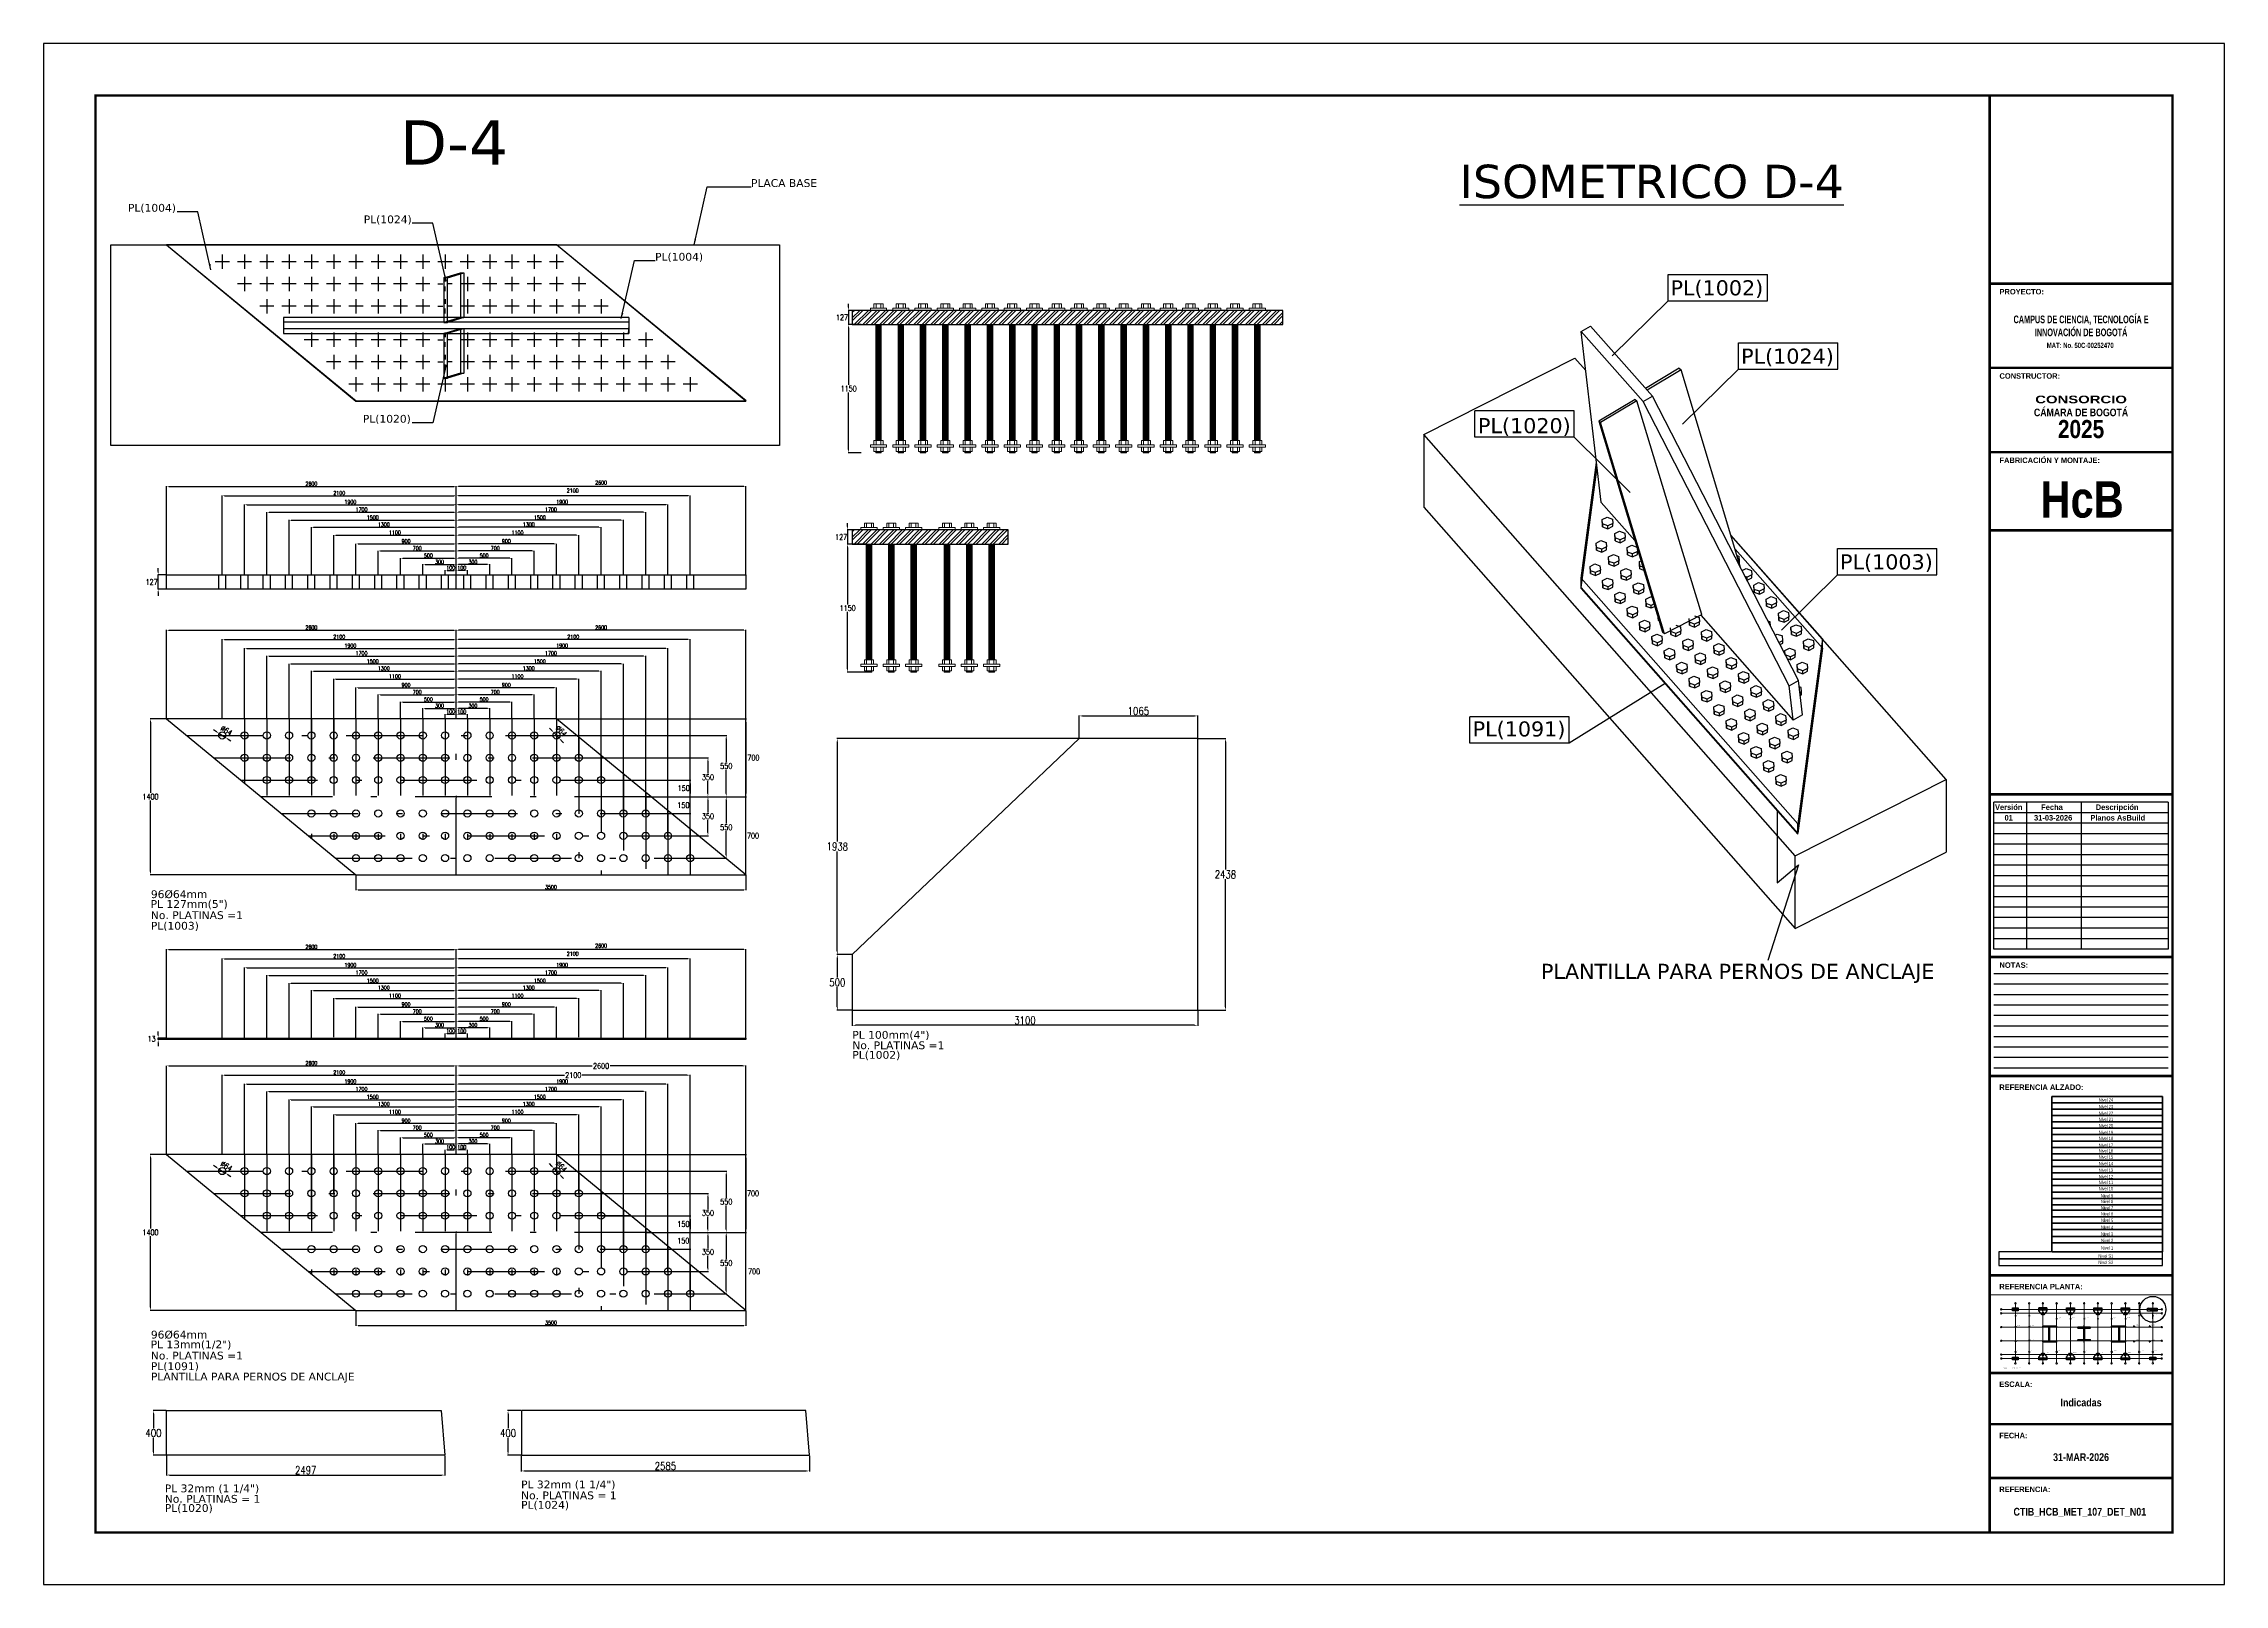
# Paper-space layout 'D-4' of a CAD drawing. Header units: millimetres. Extents: x 7593 to 8434, y 4701 to 5295.
# The model-space entities are those that its viewports show. They can reach past a viewport. Long polylines and large blocks are cut down to what shows.
import ezdxf
from ezdxf.enums import TextEntityAlignment as Align

# ---------------------------------------------------------------- set-up
doc = ezdxf.new("R2010")
doc.units = ezdxf.units.MM
doc.header["$LTSCALE"] = 0.1
for name, pattern in [('ACAD_ISO02W100', [15, 12, -3]), ('DASHDOT', [25.4, 12.7, -6.35, 0, -6.35]), ('DASHED', [0.75, 0.5, -0.25]), ('DXK_LINE_DOT2', [3.9198, 1.9599, -1.9599]), ('DXK_LINE_DOT3', [5.9187, 2.979, -0.9799, 0.9799, -0.9799]), ('DXK_LINE_DOT4', [0.9408, 0.4704, -0.4704]), ('Grid Line', [3.33375, 1.905, -0.47625, 0.47625, -0.47625])]:
    doc.linetypes.add(name, pattern=pattern)
for name, color, linetype in [('CONCRETO', 2, 'Continuous'), ('COTAS', 8, 'Continuous'), ('EJE PERNOS', 1, 'DASHDOT'), ('FORMATO', 7, 'Continuous'), ('PERNOS', 3, 'Continuous'), ('PLATINA', 5, 'Continuous'), ('PLATINAS', 5, 'Continuous'), ('ROTÚLOS', 6, 'Continuous'), ('TEXTO GENERAL', 3, 'Continuous'), ('TEXTO GENRAL', 3, 'Continuous'), ('VIEW', 255, 'Continuous')]:
    doc.layers.add(name, color=color, linetype=linetype)
for name, color, linetype, lineweight in [('E_ACHURADOS', 8, 'Continuous', 9), ('E_DETALLES', 7, 'Continuous', 9), ('E_DIM', 2, 'Continuous', 9), ('E_EJES', 8, 'Continuous', 9), ('E_EJES-1', 8, 'Grid Line', 9), ('E_MUROS-1', 2, 'Continuous', 35), ('E_TEXTO', 3, 'Continuous', 9)]:
    doc.layers.add(name, color=color, linetype=linetype, lineweight=lineweight)
doc.styles.add('Arial Narrow_3', font='ARIALN.TTF', dxfattribs={"height": 0.0015})
doc.styles.add('Arial Narrow_B_1', font='ARIALNB.TTF', dxfattribs={"height": 0.0025})
doc.styles.add('CNI_COTAS', font='romans.shx', dxfattribs={"width": 0.8})
doc.styles.add('Swis721 LtCn BT_1', font='swisscl.ttf', dxfattribs={"height": 0.42})
doc.styles.add('TEXTO GENERAL', font='verdana.ttf', dxfattribs={"height": 0.9})
doc.styles.add('VERDANA', font='verdana.ttf')
doc.dimstyles.new('1.2', dxfattribs={"dimscale": 0, "dimtxt": 35, "dimasz": 20, "dimexe": 2, "dimexo": 2, "dimgap": 7, "dimtad": 1, "dimdec": 0, "dimzin": 4, "dimdsep": 46, "dimtxsty": 'CNI_COTAS', "dimcen": 0, "dimclrd": 256, "dimclrt": 3, "dimadec": 0, "dimazin": 0, "dimtfac": 1, "dimtdec": 0, "dimtmove": 2, "dimatfit": 0, "dimfxl": 0.05, "dimtolj": 1, "dimtzin": 0, "dimarcsym": 1})
doc.dimstyles.new('1.3', dxfattribs={"dimscale": 0, "dimtxt": 50, "dimasz": 30, "dimexe": 4, "dimexo": 4, "dimgap": 9, "dimtad": 1, "dimdec": 0, "dimzin": 4, "dimdsep": 46, "dimtxsty": 'CNI_COTAS', "dimcen": 0, "dimclrd": 256, "dimclrt": 3, "dimadec": 0, "dimazin": 0, "dimtfac": 1, "dimtdec": 0, "dimtmove": 2, "dimatfit": 0, "dimfxl": 0.05, "dimtolj": 1, "dimtzin": 0, "dimarcsym": 0})
doc.dimstyles.new('1.4', dxfattribs={"dimscale": 0, "dimtxt": 70, "dimasz": 50, "dimexe": 4, "dimexo": 4, "dimgap": 15, "dimtad": 1, "dimdec": 0, "dimzin": 4, "dimdsep": 46, "dimtxsty": 'CNI_COTAS', "dimcen": 0, "dimclrd": 256, "dimclrt": 3, "dimadec": 0, "dimazin": 0, "dimtfac": 1, "dimtdec": 0, "dimtmove": 2, "dimatfit": 0, "dimfxl": 0.05, "dimtolj": 1, "dimtzin": 0, "dimarcsym": 0})

# ---------------------------------------------------------------- blocks, each defined once
blk = doc.blocks.new('Grid - CNI_NOMBRE EJES-372759-_26_00m_LOC COLUMNAS Y MUROS PISO 7')
at = {"layer": 'E_EJES'}
blk.add_circle((0, 0), 0.003, dxfattribs=at)
blk = doc.blocks.new('Part-25548722-14770 - 14767')
at = {"color": 7, "linetype": 'Continuous'}
for p, q in [((15970, 1863), (12470, 1863)), ((12470, 1863), (14170, 463)), ((17670, 463), (15970, 1863)), ((14170, 463), (17670, 463))]:
    blk.add_line(p, q, dxfattribs=at)
blk = doc.blocks.new('*D1814')
at = {"layer": 'COTAS', "color": 0, "lineweight": -2, "transparency": 16777216}
for p, q in [((122666, 991), (122666, 813)), ((125163, 991), (125163, 813))]:
    blk.add_line(p, q, dxfattribs=at)
at = {"layer": 'COTAS', "lineweight": -2, "transparency": 16777216}
blk.add_line((122696, 817), (125133, 817), dxfattribs=at)
at = {"layer": 'COTAS', "transparency": 16777216}
for points in [[(122696, 822), (122696, 812), (122666, 817)], [(125133, 822), (125133, 812), (125163, 817)]]:
    blk.add_solid(points, dxfattribs=at)
at = {"layer": 'Defpoints', "color": 0, "transparency": 16777216}
for p in [(122666, 995), (125163, 995), (125163, 817)]:
    blk.add_point(p, dxfattribs=at)
at = {"layer": 'COTAS', "color": 3, "transparency": 16777216, "insert": (123915, 861), "char_height": 70, "attachment_point": 5, "style": 'CNI_COTAS'}
blk.add_mtext('\\A1;2497', dxfattribs=at)
blk = doc.blocks.new('*D1815')
at = {"layer": 'COTAS', "color": 0, "lineweight": -2, "transparency": 16777216}
for p, q in [((122662, 1395), (122545, 1395)), ((122662, 995), (122545, 995))]:
    blk.add_line(p, q, dxfattribs=at)
at = {"layer": 'COTAS', "lineweight": -2, "transparency": 16777216}
for p, q in [((122549, 1365), (122549, 1239)), ((122549, 1025), (122549, 1151))]:
    blk.add_line(p, q, dxfattribs=at)
at = {"layer": 'COTAS', "transparency": 16777216}
for points in [[(122544, 1365), (122554, 1365), (122549, 1395)], [(122544, 1025), (122554, 1025), (122549, 995)]]:
    blk.add_solid(points, dxfattribs=at)
at = {"layer": 'Defpoints', "color": 0, "transparency": 16777216}
for p in [(122549, 1395), (122666, 1395), (122666, 995)]:
    blk.add_point(p, dxfattribs=at)
at = {"layer": 'COTAS', "color": 3, "transparency": 16777216, "insert": (122549, 1195), "char_height": 70, "attachment_point": 5, "rotation": 0.2, "style": 'CNI_COTAS'}
blk.add_mtext('\\A1;400', dxfattribs=at)
blk = doc.blocks.new('*D1816')
at = {"layer": 'COTAS', "color": 0, "lineweight": -2, "transparency": 16777216}
for p, q in [((125850, 991), (125850, 850)), ((128435, 991), (128435, 850))]:
    blk.add_line(p, q, dxfattribs=at)
at = {"layer": 'COTAS', "lineweight": -2, "transparency": 16777216}
blk.add_line((125880, 854), (128405, 854), dxfattribs=at)
at = {"layer": 'COTAS', "transparency": 16777216}
for points in [[(125880, 859), (125880, 849), (125850, 854)], [(128405, 859), (128405, 849), (128435, 854)]]:
    blk.add_solid(points, dxfattribs=at)
at = {"layer": 'Defpoints', "color": 0, "transparency": 16777216}
for p in [(125850, 995), (128435, 995), (128435, 854)]:
    blk.add_point(p, dxfattribs=at)
at = {"layer": 'COTAS', "color": 3, "transparency": 16777216, "insert": (127143, 898), "char_height": 70, "attachment_point": 5, "style": 'CNI_COTAS'}
blk.add_mtext('\\A1;2585', dxfattribs=at)
blk = doc.blocks.new('*D1817')
at = {"layer": 'COTAS', "color": 0, "lineweight": -2, "transparency": 16777216}
for p, q in [((125846, 1395), (125727, 1395)), ((125846, 995), (125727, 995))]:
    blk.add_line(p, q, dxfattribs=at)
at = {"layer": 'COTAS', "lineweight": -2, "transparency": 16777216}
for p, q in [((125731, 1365), (125731, 1239)), ((125731, 1025), (125731, 1151))]:
    blk.add_line(p, q, dxfattribs=at)
at = {"layer": 'COTAS', "transparency": 16777216}
for points in [[(125726, 1365), (125736, 1365), (125731, 1395)], [(125726, 1025), (125736, 1025), (125731, 995)]]:
    blk.add_solid(points, dxfattribs=at)
at = {"layer": 'Defpoints', "color": 0, "transparency": 16777216}
for p in [(125731, 1395), (125850, 1395), (125850, 995)]:
    blk.add_point(p, dxfattribs=at)
at = {"layer": 'COTAS', "color": 3, "transparency": 16777216, "insert": (125731, 1195), "char_height": 70, "attachment_point": 5, "rotation": 0.2, "style": 'CNI_COTAS'}
blk.add_mtext('\\A1;400', dxfattribs=at)
blk = doc.blocks.new('*D1521')
at = {"layer": 'COTAS', "color": 0, "lineweight": -2, "ltscale": 3, "transparency": 16777216}
for p, q in [((122662, 7603), (122518, 7603)), ((124362, 6203), (122518, 6203))]:
    blk.add_line(p, q, dxfattribs=at)
at = {"layer": 'COTAS', "lineweight": -2, "ltscale": 3, "transparency": 16777216}
for p, q in [((122522, 7573), (122522, 6937)), ((122522, 6233), (122522, 6869))]:
    blk.add_line(p, q, dxfattribs=at)
at = {"layer": 'COTAS', "ltscale": 3, "transparency": 16777216}
for points in [[(122517, 7573), (122527, 7573), (122522, 7603)], [(122517, 6233), (122527, 6233), (122522, 6203)]]:
    blk.add_solid(points, dxfattribs=at)
at = {"layer": 'Defpoints', "color": 0, "ltscale": 3, "transparency": 16777216}
for p in [(122666, 7603), (122522, 6203), (124366, 6203)]:
    blk.add_point(p, dxfattribs=at)
at = {"layer": 'COTAS', "color": 3, "ltscale": 3, "transparency": 16777216, "insert": (122522, 6903), "char_height": 50, "attachment_point": 5, "rotation": 0.2, "style": 'CNI_COTAS'}
blk.add_mtext('\\A1;1400', dxfattribs=at)
blk = doc.blocks.new('*D1522')
at = {"layer": 'COTAS', "color": 0, "lineweight": -2, "transparency": 16777216}
for p, q in [((124366, 6201), (124366, 6065)), ((127866, 6201), (127866, 6065))]:
    blk.add_line(p, q, dxfattribs=at)
at = {"layer": 'COTAS', "lineweight": -2, "transparency": 16777216}
blk.add_line((124386, 6067), (127846, 6067), dxfattribs=at)
at = {"layer": 'COTAS', "transparency": 16777216}
for points in [[(124386, 6071), (124386, 6064), (124366, 6067)], [(127846, 6071), (127846, 6064), (127866, 6067)]]:
    blk.add_solid(points, dxfattribs=at)
at = {"layer": 'Defpoints', "color": 0, "transparency": 16777216}
for p in [(124366, 6203), (127866, 6203), (127866, 6067)]:
    blk.add_point(p, dxfattribs=at)
at = {"layer": 'COTAS', "color": 3, "transparency": 16777216, "insert": (126116, 6092), "char_height": 35, "attachment_point": 5, "style": 'CNI_COTAS'}
blk.add_mtext('\\A1;3500', dxfattribs=at)
blk = doc.blocks.new('*D1097')
at = {"layer": 'COTAS', "color": 0, "lineweight": -2, "ltscale": 3, "transparency": 16777216}
for p, q in [((126970, 6903), (127370, 6903)), ((126970, 6753), (127370, 6753))]:
    blk.add_line(p, q, dxfattribs=at)
at = {"layer": 'COTAS', "lineweight": -2, "ltscale": 3, "transparency": 16777216}
blk.add_line((127366, 6783), (127366, 6873), dxfattribs=at)
at = {"layer": 'COTAS', "ltscale": 3, "transparency": 16777216}
for points in [[(127361, 6873), (127371, 6873), (127366, 6903)], [(127361, 6783), (127371, 6783), (127366, 6753)]]:
    blk.add_solid(points, dxfattribs=at)
at = {"layer": 'Defpoints', "color": 0, "ltscale": 3, "transparency": 16777216}
for p in [(126966, 6903), (127366, 6903), (126966, 6753)]:
    blk.add_point(p, dxfattribs=at)
at = {"layer": 'COTAS', "color": 3, "ltscale": 3, "transparency": 16777216, "insert": (127305, 6827), "char_height": 50, "attachment_point": 5, "rotation": 0.2, "style": 'CNI_COTAS'}
blk.add_mtext('\\A1;150', dxfattribs=at)
blk = doc.blocks.new('*D1098')
at = {"layer": 'COTAS', "color": 0, "lineweight": -2, "ltscale": 3, "transparency": 16777216}
for p, q in [((127170, 6903), (127529, 6903)), ((127170, 6553), (127529, 6553))]:
    blk.add_line(p, q, dxfattribs=at)
at = {"layer": 'COTAS', "lineweight": -2, "ltscale": 3, "transparency": 16777216}
for p, q in [((127525, 6873), (127525, 6762)), ((127525, 6583), (127525, 6694))]:
    blk.add_line(p, q, dxfattribs=at)
at = {"layer": 'COTAS', "ltscale": 3, "transparency": 16777216}
for points in [[(127520, 6873), (127530, 6873), (127525, 6903)], [(127520, 6583), (127530, 6583), (127525, 6553)]]:
    blk.add_solid(points, dxfattribs=at)
at = {"layer": 'Defpoints', "color": 0, "ltscale": 3, "transparency": 16777216}
for p in [(127166, 6903), (127525, 6903), (127166, 6553)]:
    blk.add_point(p, dxfattribs=at)
at = {"layer": 'COTAS', "color": 3, "ltscale": 3, "transparency": 16777216, "insert": (127525, 6728), "char_height": 50, "attachment_point": 5, "rotation": 0.2, "style": 'CNI_COTAS'}
blk.add_mtext('\\A1;350', dxfattribs=at)
blk = doc.blocks.new('*D1099')
at = {"layer": 'COTAS', "color": 0, "lineweight": -2, "ltscale": 3, "transparency": 16777216}
for p, q in [((126970, 6903), (127693, 6903)), ((127370, 6353), (127693, 6353))]:
    blk.add_line(p, q, dxfattribs=at)
at = {"layer": 'COTAS', "lineweight": -2, "ltscale": 3, "transparency": 16777216}
for p, q in [((127689, 6873), (127689, 6662)), ((127689, 6383), (127689, 6594))]:
    blk.add_line(p, q, dxfattribs=at)
at = {"layer": 'COTAS', "ltscale": 3, "transparency": 16777216}
for points in [[(127684, 6873), (127694, 6873), (127689, 6903)], [(127684, 6383), (127694, 6383), (127689, 6353)]]:
    blk.add_solid(points, dxfattribs=at)
at = {"layer": 'Defpoints', "color": 0, "ltscale": 3, "transparency": 16777216}
for p in [(126966, 6903), (127689, 6903), (127366, 6353)]:
    blk.add_point(p, dxfattribs=at)
at = {"layer": 'COTAS', "color": 3, "ltscale": 3, "transparency": 16777216, "insert": (127689, 6628), "char_height": 50, "attachment_point": 5, "rotation": 0.2, "style": 'CNI_COTAS'}
blk.add_mtext('\\A1;550', dxfattribs=at)
blk = doc.blocks.new('*D1100')
at = {"layer": 'COTAS', "color": 0, "lineweight": -2, "ltscale": 3, "transparency": 16777216}
for p, q in [((126970, 6903), (127870, 6903)), ((127870, 6203), (127870, 6203))]:
    blk.add_line(p, q, dxfattribs=at)
at = {"layer": 'COTAS', "lineweight": -2, "ltscale": 3, "transparency": 16777216}
blk.add_line((127866, 6233), (127866, 6873), dxfattribs=at)
at = {"layer": 'COTAS', "ltscale": 3, "transparency": 16777216}
for points in [[(127861, 6873), (127871, 6873), (127866, 6903)], [(127861, 6233), (127871, 6233), (127866, 6203)]]:
    blk.add_solid(points, dxfattribs=at)
at = {"layer": 'Defpoints', "color": 0, "ltscale": 3, "transparency": 16777216}
for p in [(126966, 6903), (127866, 6903), (127866, 6203)]:
    blk.add_point(p, dxfattribs=at)
at = {"layer": 'COTAS', "color": 3, "ltscale": 3, "transparency": 16777216, "insert": (127929, 6553), "char_height": 50, "attachment_point": 5, "rotation": 0.2, "style": 'CNI_COTAS'}
blk.add_mtext('\\A1;700', dxfattribs=at)
blk = doc.blocks.new('*D1101')
at = {"layer": 'COTAS', "color": 0, "lineweight": -2, "ltscale": 3, "transparency": 16777216}
for p, q in [((126570, 7053), (127370, 7053)), ((127020, 6903), (127370, 6903))]:
    blk.add_line(p, q, dxfattribs=at)
at = {"layer": 'COTAS', "lineweight": -2, "ltscale": 3, "transparency": 16777216}
blk.add_line((127366, 7023), (127366, 6933), dxfattribs=at)
at = {"layer": 'COTAS', "ltscale": 3, "transparency": 16777216}
for points in [[(127361, 7023), (127371, 7023), (127366, 7053)], [(127361, 6933), (127371, 6933), (127366, 6903)]]:
    blk.add_solid(points, dxfattribs=at)
at = {"layer": 'Defpoints', "color": 0, "ltscale": 3, "transparency": 16777216}
for p in [(126566, 7053), (127016, 6903), (127366, 6903)]:
    blk.add_point(p, dxfattribs=at)
at = {"layer": 'COTAS', "color": 3, "ltscale": 3, "transparency": 16777216, "insert": (127308, 6980), "char_height": 50, "attachment_point": 5, "rotation": 0.2, "style": 'CNI_COTAS'}
blk.add_mtext('\\A1;150', dxfattribs=at)
blk = doc.blocks.new('*D1102')
at = {"layer": 'COTAS', "color": 0, "lineweight": -2, "ltscale": 3, "transparency": 16777216}
for p, q in [((126370, 7253), (127529, 7253)), ((127020, 6903), (127529, 6903))]:
    blk.add_line(p, q, dxfattribs=at)
at = {"layer": 'COTAS', "lineweight": -2, "ltscale": 3, "transparency": 16777216}
for p, q in [((127525, 7223), (127525, 7112)), ((127525, 6933), (127525, 7044))]:
    blk.add_line(p, q, dxfattribs=at)
at = {"layer": 'COTAS', "ltscale": 3, "transparency": 16777216}
for points in [[(127520, 7223), (127530, 7223), (127525, 7253)], [(127520, 6933), (127530, 6933), (127525, 6903)]]:
    blk.add_solid(points, dxfattribs=at)
at = {"layer": 'Defpoints', "color": 0, "ltscale": 3, "transparency": 16777216}
for p in [(126366, 7253), (127016, 6903), (127525, 6903)]:
    blk.add_point(p, dxfattribs=at)
at = {"layer": 'COTAS', "color": 3, "ltscale": 3, "transparency": 16777216, "insert": (127525, 7078), "char_height": 50, "attachment_point": 5, "rotation": 0.2, "style": 'CNI_COTAS'}
blk.add_mtext('\\A1;350', dxfattribs=at)
blk = doc.blocks.new('*D1103')
at = {"layer": 'COTAS', "color": 0, "lineweight": -2, "ltscale": 3, "transparency": 16777216}
for p, q in [((126170, 7453), (127693, 7453)), ((127020, 6903), (127693, 6903))]:
    blk.add_line(p, q, dxfattribs=at)
at = {"layer": 'COTAS', "lineweight": -2, "ltscale": 3, "transparency": 16777216}
for p, q in [((127689, 7423), (127689, 7212)), ((127689, 6933), (127689, 7144))]:
    blk.add_line(p, q, dxfattribs=at)
at = {"layer": 'COTAS', "ltscale": 3, "transparency": 16777216}
for points in [[(127684, 7423), (127694, 7423), (127689, 7453)], [(127684, 6933), (127694, 6933), (127689, 6903)]]:
    blk.add_solid(points, dxfattribs=at)
at = {"layer": 'Defpoints', "color": 0, "ltscale": 3, "transparency": 16777216}
for p in [(126166, 7453), (127016, 6903), (127689, 6903)]:
    blk.add_point(p, dxfattribs=at)
at = {"layer": 'COTAS', "color": 3, "ltscale": 3, "transparency": 16777216, "insert": (127689, 7178), "char_height": 50, "attachment_point": 5, "rotation": 0.2, "style": 'CNI_COTAS'}
blk.add_mtext('\\A1;550', dxfattribs=at)
blk = doc.blocks.new('*D1523')
at = {"layer": 'COTAS', "color": 0, "lineweight": -2, "ltscale": 3, "transparency": 16777216}
for p, q in [((126170, 7603), (127870, 7603)), ((127020, 6903), (127870, 6903))]:
    blk.add_line(p, q, dxfattribs=at)
at = {"layer": 'COTAS', "lineweight": -2, "ltscale": 3, "transparency": 16777216}
blk.add_line((127866, 7573), (127866, 6933), dxfattribs=at)
at = {"layer": 'COTAS', "ltscale": 3, "transparency": 16777216}
for points in [[(127861, 7573), (127871, 7573), (127866, 7603)], [(127861, 6933), (127871, 6933), (127866, 6903)]]:
    blk.add_solid(points, dxfattribs=at)
at = {"layer": 'Defpoints', "color": 0, "ltscale": 3, "transparency": 16777216}
for p in [(126166, 7603), (127016, 6903), (127866, 6903)]:
    blk.add_point(p, dxfattribs=at)
at = {"layer": 'COTAS', "color": 3, "ltscale": 3, "transparency": 16777216, "insert": (127933, 7253), "char_height": 50, "attachment_point": 5, "rotation": 0.2, "style": 'CNI_COTAS'}
blk.add_mtext('\\A1;700', dxfattribs=at)
blk = doc.blocks.new('*D1524')
at = {"layer": 'COTAS', "lineweight": -2, "ltscale": 3, "transparency": 16777216}
for p, q in [((123114, 7486), (123088, 7502)), ((123139, 7470), (123193, 7436)), ((123218, 7420), (123244, 7404))]:
    blk.add_line(p, q, dxfattribs=at)
at = {"layer": 'COTAS', "ltscale": 3, "transparency": 16777216}
for points in [[(123116, 7490), (123111, 7482), (123139, 7470)], [(123221, 7424), (123216, 7415), (123193, 7436)]]:
    blk.add_solid(points, dxfattribs=at)
at = {"layer": 'Defpoints', "color": 0, "ltscale": 3, "transparency": 16777216}
for p in [(123139, 7470), (123193, 7436)]:
    blk.add_point(p, dxfattribs=at)
at = {"layer": 'COTAS', "color": 3, "ltscale": 3, "transparency": 16777216, "insert": (123204, 7497), "char_height": 50, "attachment_point": 5, "rotation": 327.7603, "style": 'CNI_COTAS'}
blk.add_mtext('\\A1;∅64', dxfattribs=at)
blk = doc.blocks.new('*D1525')
at = {"layer": 'COTAS', "lineweight": -2, "ltscale": 3, "transparency": 16777216}
for p, q in [((126123, 7497), (126102, 7519)), ((126144, 7476), (126188, 7430)), ((126209, 7408), (126230, 7386))]:
    blk.add_line(p, q, dxfattribs=at)
at = {"layer": 'COTAS', "ltscale": 3, "transparency": 16777216}
for points in [[(126127, 7501), (126119, 7494), (126144, 7476)], [(126213, 7412), (126205, 7405), (126188, 7430)]]:
    blk.add_solid(points, dxfattribs=at)
at = {"layer": 'Defpoints', "color": 0, "ltscale": 3, "transparency": 16777216}
for p in [(126144, 7476), (126188, 7430)]:
    blk.add_point(p, dxfattribs=at)
at = {"layer": 'COTAS', "color": 3, "ltscale": 3, "transparency": 16777216, "insert": (126210, 7493), "char_height": 50, "attachment_point": 5, "rotation": 313.934, "style": 'CNI_COTAS'}
blk.add_mtext('\\A1;∅64', dxfattribs=at)
blk = doc.blocks.new('*D1526')
at = {"layer": 'COTAS', "color": 0, "lineweight": -2, "transparency": 16777216}
for p, q in [((125266, 7605), (125266, 7645)), ((125366, 7605), (125366, 7645))]:
    blk.add_line(p, q, dxfattribs=at)
at = {"layer": 'COTAS', "lineweight": -2, "transparency": 16777216}
blk.add_line((125346, 7643), (125286, 7643), dxfattribs=at)
at = {"layer": 'COTAS', "transparency": 16777216}
for points in [[(125286, 7646), (125286, 7639), (125266, 7643)], [(125346, 7646), (125346, 7639), (125366, 7643)]]:
    blk.add_solid(points, dxfattribs=at)
at = {"layer": 'Defpoints', "color": 0, "transparency": 16777216}
for p in [(125266, 7643), (125266, 7603), (125366, 7603)]:
    blk.add_point(p, dxfattribs=at)
at = {"layer": 'COTAS', "color": 3, "transparency": 16777216, "insert": (125316, 7667), "char_height": 35, "attachment_point": 5, "style": 'CNI_COTAS'}
blk.add_mtext('\\A1;100', dxfattribs=at)
blk = doc.blocks.new('*D1527')
at = {"layer": 'COTAS', "color": 0, "lineweight": -2, "transparency": 16777216}
for p, q in [((125266, 7605), (125266, 7698)), ((125566, 7605), (125566, 7698))]:
    blk.add_line(p, q, dxfattribs=at)
at = {"layer": 'COTAS', "lineweight": -2, "transparency": 16777216}
blk.add_line((125546, 7696), (125286, 7696), dxfattribs=at)
at = {"layer": 'COTAS', "transparency": 16777216}
for points in [[(125286, 7699), (125286, 7693), (125266, 7696)], [(125546, 7699), (125546, 7693), (125566, 7696)]]:
    blk.add_solid(points, dxfattribs=at)
at = {"layer": 'Defpoints', "color": 0, "transparency": 16777216}
for p in [(125266, 7696), (125266, 7603), (125566, 7603)]:
    blk.add_point(p, dxfattribs=at)
at = {"layer": 'COTAS', "color": 3, "transparency": 16777216, "insert": (125416, 7720), "char_height": 35, "attachment_point": 5, "style": 'CNI_COTAS'}
blk.add_mtext('\\A1;300', dxfattribs=at)
blk = doc.blocks.new('*D1528')
at = {"layer": 'COTAS', "color": 0, "lineweight": -2, "transparency": 16777216}
for p, q in [((125266, 7605), (125266, 7754)), ((125766, 7605), (125766, 7754))]:
    blk.add_line(p, q, dxfattribs=at)
at = {"layer": 'COTAS', "lineweight": -2, "transparency": 16777216}
blk.add_line((125746, 7752), (125286, 7752), dxfattribs=at)
at = {"layer": 'COTAS', "transparency": 16777216}
for points in [[(125286, 7756), (125286, 7749), (125266, 7752)], [(125746, 7756), (125746, 7749), (125766, 7752)]]:
    blk.add_solid(points, dxfattribs=at)
at = {"layer": 'Defpoints', "color": 0, "transparency": 16777216}
for p in [(125266, 7752), (125266, 7603), (125766, 7603)]:
    blk.add_point(p, dxfattribs=at)
at = {"layer": 'COTAS', "color": 3, "transparency": 16777216, "insert": (125516, 7777), "char_height": 35, "attachment_point": 5, "style": 'CNI_COTAS'}
blk.add_mtext('\\A1;500', dxfattribs=at)
blk = doc.blocks.new('*D1529')
at = {"layer": 'COTAS', "color": 0, "lineweight": -2, "transparency": 16777216}
for p, q in [((125266, 7605), (125266, 7820)), ((125966, 7605), (125966, 7820))]:
    blk.add_line(p, q, dxfattribs=at)
at = {"layer": 'COTAS', "lineweight": -2, "transparency": 16777216}
blk.add_line((125946, 7818), (125286, 7818), dxfattribs=at)
at = {"layer": 'COTAS', "transparency": 16777216}
for points in [[(125286, 7821), (125286, 7814), (125266, 7818)], [(125946, 7821), (125946, 7814), (125966, 7818)]]:
    blk.add_solid(points, dxfattribs=at)
at = {"layer": 'Defpoints', "color": 0, "transparency": 16777216}
for p in [(125266, 7818), (125266, 7603), (125966, 7603)]:
    blk.add_point(p, dxfattribs=at)
at = {"layer": 'COTAS', "color": 3, "transparency": 16777216, "insert": (125616, 7842), "char_height": 35, "attachment_point": 5, "style": 'CNI_COTAS'}
blk.add_mtext('\\A1;700', dxfattribs=at)
blk = doc.blocks.new('*D1104')
at = {"layer": 'COTAS', "color": 0, "lineweight": -2, "transparency": 16777216}
for p, q in [((125266, 7605), (125266, 7883)), ((126166, 7605), (126166, 7883))]:
    blk.add_line(p, q, dxfattribs=at)
at = {"layer": 'COTAS', "lineweight": -2, "transparency": 16777216}
blk.add_line((126146, 7881), (125286, 7881), dxfattribs=at)
at = {"layer": 'COTAS', "transparency": 16777216}
for points in [[(125286, 7884), (125286, 7878), (125266, 7881)], [(126146, 7884), (126146, 7878), (126166, 7881)]]:
    blk.add_solid(points, dxfattribs=at)
at = {"layer": 'Defpoints', "color": 0, "transparency": 16777216}
for p in [(125266, 7881), (125266, 7603), (126166, 7603)]:
    blk.add_point(p, dxfattribs=at)
at = {"layer": 'COTAS', "color": 3, "transparency": 16777216, "insert": (125716, 7905), "char_height": 35, "attachment_point": 5, "style": 'CNI_COTAS'}
blk.add_mtext('\\A1;900', dxfattribs=at)
blk = doc.blocks.new('*D1530')
at = {"layer": 'COTAS', "color": 0, "lineweight": -2, "transparency": 16777216}
for p, q in [((125266, 7605), (125266, 7961)), ((126366, 7255), (126366, 7961))]:
    blk.add_line(p, q, dxfattribs=at)
at = {"layer": 'COTAS', "lineweight": -2, "transparency": 16777216}
blk.add_line((126346, 7959), (125286, 7959), dxfattribs=at)
at = {"layer": 'COTAS', "transparency": 16777216}
for points in [[(125286, 7962), (125286, 7955), (125266, 7959)], [(126346, 7962), (126346, 7955), (126366, 7959)]]:
    blk.add_solid(points, dxfattribs=at)
at = {"layer": 'Defpoints', "color": 0, "transparency": 16777216}
for p in [(125266, 7959), (125266, 7603), (126366, 7253)]:
    blk.add_point(p, dxfattribs=at)
at = {"layer": 'COTAS', "color": 3, "transparency": 16777216, "insert": (125816, 7983), "char_height": 35, "attachment_point": 5, "style": 'CNI_COTAS'}
blk.add_mtext('\\A1;1100', dxfattribs=at)
blk = doc.blocks.new('*D1531')
at = {"layer": 'COTAS', "color": 0, "lineweight": -2, "transparency": 16777216}
for p, q in [((125266, 7605), (125266, 8032)), ((126566, 7055), (126566, 8032))]:
    blk.add_line(p, q, dxfattribs=at)
at = {"layer": 'COTAS', "lineweight": -2, "transparency": 16777216}
blk.add_line((126546, 8030), (125286, 8030), dxfattribs=at)
at = {"layer": 'COTAS', "transparency": 16777216}
for points in [[(125286, 8033), (125286, 8027), (125266, 8030)], [(126546, 8033), (126546, 8027), (126566, 8030)]]:
    blk.add_solid(points, dxfattribs=at)
at = {"layer": 'Defpoints', "color": 0, "transparency": 16777216}
for p in [(125266, 8030), (125266, 7603), (126566, 7053)]:
    blk.add_point(p, dxfattribs=at)
at = {"layer": 'COTAS', "color": 3, "transparency": 16777216, "insert": (125916, 8055), "char_height": 35, "attachment_point": 5, "style": 'CNI_COTAS'}
blk.add_mtext('\\A1;1300', dxfattribs=at)
blk = doc.blocks.new('*D1532')
at = {"layer": 'COTAS', "color": 0, "lineweight": -2, "transparency": 16777216}
for p, q in [((125266, 7605), (125266, 8096)), ((126766, 6755), (126766, 8096))]:
    blk.add_line(p, q, dxfattribs=at)
at = {"layer": 'COTAS', "lineweight": -2, "transparency": 16777216}
blk.add_line((126746, 8094), (125286, 8094), dxfattribs=at)
at = {"layer": 'COTAS', "transparency": 16777216}
for points in [[(125286, 8097), (125286, 8090), (125266, 8094)], [(126746, 8097), (126746, 8090), (126766, 8094)]]:
    blk.add_solid(points, dxfattribs=at)
at = {"layer": 'Defpoints', "color": 0, "transparency": 16777216}
for p in [(125266, 8094), (125266, 7603), (126766, 6753)]:
    blk.add_point(p, dxfattribs=at)
at = {"layer": 'COTAS', "color": 3, "transparency": 16777216, "insert": (126016, 8118), "char_height": 35, "attachment_point": 5, "style": 'CNI_COTAS'}
blk.add_mtext('\\A1;1500', dxfattribs=at)
blk = doc.blocks.new('*D1105')
at = {"layer": 'COTAS', "color": 0, "lineweight": -2, "transparency": 16777216}
for p, q in [((125266, 7612), (125266, 8167)), ((126966, 6755), (126966, 8167))]:
    blk.add_line(p, q, dxfattribs=at)
at = {"layer": 'COTAS', "lineweight": -2, "transparency": 16777216}
blk.add_line((126946, 8165), (125286, 8165), dxfattribs=at)
at = {"layer": 'COTAS', "transparency": 16777216}
for points in [[(125286, 8168), (125286, 8162), (125266, 8165)], [(126946, 8168), (126946, 8162), (126966, 8165)]]:
    blk.add_solid(points, dxfattribs=at)
at = {"layer": 'Defpoints', "color": 0, "transparency": 16777216}
for p in [(125266, 8165), (125266, 7610), (126966, 6753)]:
    blk.add_point(p, dxfattribs=at)
at = {"layer": 'COTAS', "color": 3, "transparency": 16777216, "insert": (126116, 8190), "char_height": 35, "attachment_point": 5, "style": 'CNI_COTAS'}
blk.add_mtext('\\A1;1700', dxfattribs=at)
blk = doc.blocks.new('*D1106')
at = {"layer": 'COTAS', "color": 0, "lineweight": -2, "transparency": 16777216}
for p, q in [((125266, 7612), (125266, 8235)), ((127166, 6555), (127166, 8235))]:
    blk.add_line(p, q, dxfattribs=at)
at = {"layer": 'COTAS', "lineweight": -2, "transparency": 16777216}
blk.add_line((127146, 8233), (125286, 8233), dxfattribs=at)
at = {"layer": 'COTAS', "transparency": 16777216}
for points in [[(125286, 8237), (125286, 8230), (125266, 8233)], [(127146, 8237), (127146, 8230), (127166, 8233)]]:
    blk.add_solid(points, dxfattribs=at)
at = {"layer": 'Defpoints', "color": 0, "transparency": 16777216}
for p in [(125266, 8233), (125266, 7610), (127166, 6553)]:
    blk.add_point(p, dxfattribs=at)
at = {"layer": 'COTAS', "color": 3, "transparency": 16777216, "insert": (126216, 8258), "char_height": 35, "attachment_point": 5, "style": 'CNI_COTAS'}
blk.add_mtext('\\A1;1900', dxfattribs=at)
blk = doc.blocks.new('*D1533')
at = {"layer": 'COTAS', "color": 0, "lineweight": -2, "transparency": 16777216}
for p, q in [((125266, 7612), (125266, 8316)), ((127366, 6355), (127366, 8316))]:
    blk.add_line(p, q, dxfattribs=at)
at = {"layer": 'COTAS', "lineweight": -2, "transparency": 16777216}
blk.add_line((127346, 8314), (125286, 8314), dxfattribs=at)
at = {"layer": 'COTAS', "transparency": 16777216}
for points in [[(125286, 8317), (125286, 8311), (125266, 8314)], [(127346, 8317), (127346, 8311), (127366, 8314)]]:
    blk.add_solid(points, dxfattribs=at)
at = {"layer": 'Defpoints', "color": 0, "transparency": 16777216}
for p in [(125266, 8314), (125266, 7610), (127366, 6353)]:
    blk.add_point(p, dxfattribs=at)
at = {"layer": 'COTAS', "color": 3, "transparency": 16777216, "insert": (126316, 8338), "char_height": 35, "attachment_point": 5, "style": 'CNI_COTAS'}
blk.add_mtext('\\A1;2100', dxfattribs=at)
blk = doc.blocks.new('*D1107')
at = {"layer": 'COTAS', "color": 0, "lineweight": -2, "transparency": 16777216}
for p, q in [((125166, 7605), (125166, 7645)), ((125266, 7605), (125266, 7645))]:
    blk.add_line(p, q, dxfattribs=at)
at = {"layer": 'COTAS', "lineweight": -2, "transparency": 16777216}
blk.add_line((125186, 7643), (125246, 7643), dxfattribs=at)
at = {"layer": 'COTAS', "transparency": 16777216}
for points in [[(125186, 7646), (125186, 7639), (125166, 7643)], [(125246, 7646), (125246, 7639), (125266, 7643)]]:
    blk.add_solid(points, dxfattribs=at)
at = {"layer": 'Defpoints', "color": 0, "transparency": 16777216}
for p in [(125266, 7643), (125166, 7603), (125266, 7603)]:
    blk.add_point(p, dxfattribs=at)
at = {"layer": 'COTAS', "color": 3, "transparency": 16777216, "insert": (125216, 7667), "char_height": 35, "attachment_point": 5, "style": 'CNI_COTAS'}
blk.add_mtext('\\A1;100', dxfattribs=at)
blk = doc.blocks.new('*D1108')
at = {"layer": 'COTAS', "color": 0, "lineweight": -2, "transparency": 16777216}
for p, q in [((124966, 7605), (124966, 7698)), ((125266, 7605), (125266, 7698))]:
    blk.add_line(p, q, dxfattribs=at)
at = {"layer": 'COTAS', "lineweight": -2, "transparency": 16777216}
blk.add_line((124986, 7696), (125246, 7696), dxfattribs=at)
at = {"layer": 'COTAS', "transparency": 16777216}
for points in [[(124986, 7699), (124986, 7693), (124966, 7696)], [(125246, 7699), (125246, 7693), (125266, 7696)]]:
    blk.add_solid(points, dxfattribs=at)
at = {"layer": 'Defpoints', "color": 0, "transparency": 16777216}
for p in [(125266, 7696), (124966, 7603), (125266, 7603)]:
    blk.add_point(p, dxfattribs=at)
at = {"layer": 'COTAS', "color": 3, "transparency": 16777216, "insert": (125116, 7720), "char_height": 35, "attachment_point": 5, "style": 'CNI_COTAS'}
blk.add_mtext('\\A1;300', dxfattribs=at)
blk = doc.blocks.new('*D1109')
at = {"layer": 'COTAS', "color": 0, "lineweight": -2, "transparency": 16777216}
for p, q in [((124766, 7605), (124766, 7754)), ((125266, 7605), (125266, 7754))]:
    blk.add_line(p, q, dxfattribs=at)
at = {"layer": 'COTAS', "lineweight": -2, "transparency": 16777216}
blk.add_line((124786, 7752), (125246, 7752), dxfattribs=at)
at = {"layer": 'COTAS', "transparency": 16777216}
for points in [[(124786, 7756), (124786, 7749), (124766, 7752)], [(125246, 7756), (125246, 7749), (125266, 7752)]]:
    blk.add_solid(points, dxfattribs=at)
at = {"layer": 'Defpoints', "color": 0, "transparency": 16777216}
for p in [(125266, 7752), (124766, 7603), (125266, 7603)]:
    blk.add_point(p, dxfattribs=at)
at = {"layer": 'COTAS', "color": 3, "transparency": 16777216, "insert": (125016, 7777), "char_height": 35, "attachment_point": 5, "style": 'CNI_COTAS'}
blk.add_mtext('\\A1;500', dxfattribs=at)
blk = doc.blocks.new('*D1110')
at = {"layer": 'COTAS', "color": 0, "lineweight": -2, "transparency": 16777216}
for p, q in [((124566, 7605), (124566, 7820)), ((125266, 7605), (125266, 7820))]:
    blk.add_line(p, q, dxfattribs=at)
at = {"layer": 'COTAS', "lineweight": -2, "transparency": 16777216}
blk.add_line((124586, 7818), (125246, 7818), dxfattribs=at)
at = {"layer": 'COTAS', "transparency": 16777216}
for points in [[(124586, 7821), (124586, 7814), (124566, 7818)], [(125246, 7821), (125246, 7814), (125266, 7818)]]:
    blk.add_solid(points, dxfattribs=at)
at = {"layer": 'Defpoints', "color": 0, "transparency": 16777216}
for p in [(125266, 7818), (124566, 7603), (125266, 7603)]:
    blk.add_point(p, dxfattribs=at)
at = {"layer": 'COTAS', "color": 3, "transparency": 16777216, "insert": (124916, 7842), "char_height": 35, "attachment_point": 5, "style": 'CNI_COTAS'}
blk.add_mtext('\\A1;700', dxfattribs=at)
blk = doc.blocks.new('*D1111')
at = {"layer": 'COTAS', "color": 0, "lineweight": -2, "transparency": 16777216}
for p, q in [((124366, 7605), (124366, 7883)), ((125266, 7605), (125266, 7883))]:
    blk.add_line(p, q, dxfattribs=at)
at = {"layer": 'COTAS', "lineweight": -2, "transparency": 16777216}
blk.add_line((124386, 7881), (125246, 7881), dxfattribs=at)
at = {"layer": 'COTAS', "transparency": 16777216}
for points in [[(124386, 7884), (124386, 7878), (124366, 7881)], [(125246, 7884), (125246, 7878), (125266, 7881)]]:
    blk.add_solid(points, dxfattribs=at)
at = {"layer": 'Defpoints', "color": 0, "transparency": 16777216}
for p in [(125266, 7881), (124366, 7603), (125266, 7603)]:
    blk.add_point(p, dxfattribs=at)
at = {"layer": 'COTAS', "color": 3, "transparency": 16777216, "insert": (124816, 7905), "char_height": 35, "attachment_point": 5, "style": 'CNI_COTAS'}
blk.add_mtext('\\A1;900', dxfattribs=at)
blk = doc.blocks.new('*D1112')
at = {"layer": 'COTAS', "color": 0, "lineweight": -2, "transparency": 16777216}
for p, q in [((124166, 7255), (124166, 7961)), ((125266, 7605), (125266, 7961))]:
    blk.add_line(p, q, dxfattribs=at)
at = {"layer": 'COTAS', "lineweight": -2, "transparency": 16777216}
blk.add_line((124186, 7959), (125246, 7959), dxfattribs=at)
at = {"layer": 'COTAS', "transparency": 16777216}
for points in [[(124186, 7962), (124186, 7955), (124166, 7959)], [(125246, 7962), (125246, 7955), (125266, 7959)]]:
    blk.add_solid(points, dxfattribs=at)
at = {"layer": 'Defpoints', "color": 0, "transparency": 16777216}
for p in [(125266, 7959), (125266, 7603), (124166, 7253)]:
    blk.add_point(p, dxfattribs=at)
at = {"layer": 'COTAS', "color": 3, "transparency": 16777216, "insert": (124716, 7983), "char_height": 35, "attachment_point": 5, "style": 'CNI_COTAS'}
blk.add_mtext('\\A1;1100', dxfattribs=at)
blk = doc.blocks.new('*D1113')
at = {"layer": 'COTAS', "color": 0, "lineweight": -2, "transparency": 16777216}
for p, q in [((123966, 7055), (123966, 8032)), ((125266, 7605), (125266, 8032))]:
    blk.add_line(p, q, dxfattribs=at)
at = {"layer": 'COTAS', "lineweight": -2, "transparency": 16777216}
blk.add_line((123986, 8030), (125246, 8030), dxfattribs=at)
at = {"layer": 'COTAS', "transparency": 16777216}
for points in [[(123986, 8033), (123986, 8027), (123966, 8030)], [(125246, 8033), (125246, 8027), (125266, 8030)]]:
    blk.add_solid(points, dxfattribs=at)
at = {"layer": 'Defpoints', "color": 0, "transparency": 16777216}
for p in [(125266, 8030), (125266, 7603), (123966, 7053)]:
    blk.add_point(p, dxfattribs=at)
at = {"layer": 'COTAS', "color": 3, "transparency": 16777216, "insert": (124616, 8055), "char_height": 35, "attachment_point": 5, "style": 'CNI_COTAS'}
blk.add_mtext('\\A1;1300', dxfattribs=at)
blk = doc.blocks.new('*D1114')
at = {"layer": 'COTAS', "color": 0, "lineweight": -2, "transparency": 16777216}
for p, q in [((123766, 7605), (123766, 8096)), ((125266, 7605), (125266, 8096))]:
    blk.add_line(p, q, dxfattribs=at)
at = {"layer": 'COTAS', "lineweight": -2, "transparency": 16777216}
blk.add_line((123786, 8094), (125246, 8094), dxfattribs=at)
at = {"layer": 'COTAS', "transparency": 16777216}
for points in [[(123786, 8097), (123786, 8090), (123766, 8094)], [(125246, 8097), (125246, 8090), (125266, 8094)]]:
    blk.add_solid(points, dxfattribs=at)
at = {"layer": 'Defpoints', "color": 0, "transparency": 16777216}
for p in [(125266, 8094), (123766, 7603), (125266, 7603)]:
    blk.add_point(p, dxfattribs=at)
at = {"layer": 'COTAS', "color": 3, "transparency": 16777216, "insert": (124516, 8118), "char_height": 35, "attachment_point": 5, "style": 'CNI_COTAS'}
blk.add_mtext('\\A1;1500', dxfattribs=at)
blk = doc.blocks.new('*D1115')
at = {"layer": 'COTAS', "color": 0, "lineweight": -2, "transparency": 16777216}
for p, q in [((123566, 7605), (123566, 8167)), ((125266, 7612), (125266, 8167))]:
    blk.add_line(p, q, dxfattribs=at)
at = {"layer": 'COTAS', "lineweight": -2, "transparency": 16777216}
blk.add_line((123586, 8165), (125246, 8165), dxfattribs=at)
at = {"layer": 'COTAS', "transparency": 16777216}
for points in [[(123586, 8168), (123586, 8162), (123566, 8165)], [(125246, 8168), (125246, 8162), (125266, 8165)]]:
    blk.add_solid(points, dxfattribs=at)
at = {"layer": 'Defpoints', "color": 0, "transparency": 16777216}
for p in [(125266, 8165), (123566, 7603), (125266, 7610)]:
    blk.add_point(p, dxfattribs=at)
at = {"layer": 'COTAS', "color": 3, "transparency": 16777216, "insert": (124416, 8190), "char_height": 35, "attachment_point": 5, "style": 'CNI_COTAS'}
blk.add_mtext('\\A1;1700', dxfattribs=at)
blk = doc.blocks.new('*D1116')
at = {"layer": 'COTAS', "color": 0, "lineweight": -2, "transparency": 16777216}
for p, q in [((123366, 7605), (123366, 8235)), ((125266, 7612), (125266, 8235))]:
    blk.add_line(p, q, dxfattribs=at)
at = {"layer": 'COTAS', "lineweight": -2, "transparency": 16777216}
blk.add_line((123386, 8233), (125246, 8233), dxfattribs=at)
at = {"layer": 'COTAS', "transparency": 16777216}
for points in [[(123386, 8237), (123386, 8230), (123366, 8233)], [(125246, 8237), (125246, 8230), (125266, 8233)]]:
    blk.add_solid(points, dxfattribs=at)
at = {"layer": 'Defpoints', "color": 0, "transparency": 16777216}
for p in [(125266, 8233), (123366, 7603), (125266, 7610)]:
    blk.add_point(p, dxfattribs=at)
at = {"layer": 'COTAS', "color": 3, "transparency": 16777216, "insert": (124316, 8258), "char_height": 35, "attachment_point": 5, "style": 'CNI_COTAS'}
blk.add_mtext('\\A1;1900', dxfattribs=at)
blk = doc.blocks.new('*D1117')
at = {"layer": 'COTAS', "color": 0, "lineweight": -2, "transparency": 16777216}
for p, q in [((123166, 7605), (123166, 8316)), ((125266, 7612), (125266, 8316))]:
    blk.add_line(p, q, dxfattribs=at)
at = {"layer": 'COTAS', "lineweight": -2, "transparency": 16777216}
blk.add_line((123186, 8314), (125246, 8314), dxfattribs=at)
at = {"layer": 'COTAS', "transparency": 16777216}
for points in [[(123186, 8317), (123186, 8311), (123166, 8314)], [(125246, 8317), (125246, 8311), (125266, 8314)]]:
    blk.add_solid(points, dxfattribs=at)
at = {"layer": 'Defpoints', "color": 0, "transparency": 16777216}
for p in [(125266, 8314), (123166, 7603), (125266, 7610)]:
    blk.add_point(p, dxfattribs=at)
at = {"layer": 'COTAS', "color": 3, "transparency": 16777216, "insert": (124216, 8338), "char_height": 35, "attachment_point": 5, "style": 'CNI_COTAS'}
blk.add_mtext('\\A1;2100', dxfattribs=at)
blk = doc.blocks.new('*D1118')
at = {"layer": 'COTAS', "color": 0, "lineweight": -2, "transparency": 16777216}
for p, q in [((122666, 7605), (122666, 8399)), ((125266, 7605), (125266, 8399))]:
    blk.add_line(p, q, dxfattribs=at)
at = {"layer": 'COTAS', "lineweight": -2, "transparency": 16777216}
blk.add_line((122686, 8397), (125246, 8397), dxfattribs=at)
at = {"layer": 'COTAS', "transparency": 16777216}
for points in [[(122686, 8400), (122686, 8393), (122666, 8397)], [(125246, 8400), (125246, 8393), (125266, 8397)]]:
    blk.add_solid(points, dxfattribs=at)
at = {"layer": 'Defpoints', "color": 0, "transparency": 16777216}
for p in [(125266, 8397), (122666, 7603), (125266, 7603)]:
    blk.add_point(p, dxfattribs=at)
at = {"layer": 'COTAS', "color": 3, "transparency": 16777216, "insert": (123966, 8421), "char_height": 35, "attachment_point": 5, "style": 'CNI_COTAS'}
blk.add_mtext('\\A1;2600', dxfattribs=at)
blk = doc.blocks.new('*D1119')
at = {"layer": 'COTAS', "color": 0, "lineweight": -2, "transparency": 16777216}
for p, q in [((125266, 7605), (125266, 8399)), ((127866, 6205), (127866, 8399))]:
    blk.add_line(p, q, dxfattribs=at)
at = {"layer": 'COTAS', "lineweight": -2, "transparency": 16777216}
blk.add_line((127846, 8397), (125286, 8397), dxfattribs=at)
at = {"layer": 'COTAS', "transparency": 16777216}
for points in [[(125286, 8400), (125286, 8393), (125266, 8397)], [(127846, 8400), (127846, 8393), (127866, 8397)]]:
    blk.add_solid(points, dxfattribs=at)
at = {"layer": 'Defpoints', "color": 0, "transparency": 16777216}
for p in [(125266, 8397), (125266, 7603), (127866, 6203)]:
    blk.add_point(p, dxfattribs=at)
at = {"layer": 'COTAS', "color": 3, "transparency": 16777216, "insert": (126566, 8421), "char_height": 35, "attachment_point": 5, "style": 'CNI_COTAS'}
blk.add_mtext('\\A1;2600', dxfattribs=at)
blk = doc.blocks.new('*D1501')
at = {"layer": 'COTAS', "color": 0, "lineweight": -2, "ltscale": 3, "transparency": 16777216}
for p, q in [((122662, 3694), (122518, 3694)), ((124362, 2294), (122518, 2294))]:
    blk.add_line(p, q, dxfattribs=at)
at = {"layer": 'COTAS', "lineweight": -2, "ltscale": 3, "transparency": 16777216}
for p, q in [((122522, 3664), (122522, 3028)), ((122522, 2324), (122522, 2960))]:
    blk.add_line(p, q, dxfattribs=at)
at = {"layer": 'COTAS', "ltscale": 3, "transparency": 16777216}
for points in [[(122517, 3664), (122527, 3664), (122522, 3694)], [(122517, 2324), (122527, 2324), (122522, 2294)]]:
    blk.add_solid(points, dxfattribs=at)
at = {"layer": 'Defpoints', "color": 0, "ltscale": 3, "transparency": 16777216}
for p in [(122666, 3694), (122522, 2294), (124366, 2294)]:
    blk.add_point(p, dxfattribs=at)
at = {"layer": 'COTAS', "color": 3, "ltscale": 3, "transparency": 16777216, "insert": (122522, 2994), "char_height": 50, "attachment_point": 5, "rotation": 0.2, "style": 'CNI_COTAS'}
blk.add_mtext('\\A1;1400', dxfattribs=at)
blk = doc.blocks.new('*D1502')
at = {"layer": 'COTAS', "color": 0, "lineweight": -2, "transparency": 16777216}
for p, q in [((124366, 2292), (124366, 2157)), ((127866, 2292), (127866, 2157))]:
    blk.add_line(p, q, dxfattribs=at)
at = {"layer": 'COTAS', "lineweight": -2, "transparency": 16777216}
blk.add_line((124386, 2159), (127846, 2159), dxfattribs=at)
at = {"layer": 'COTAS', "transparency": 16777216}
for points in [[(124386, 2162), (124386, 2156), (124366, 2159)], [(127846, 2162), (127846, 2156), (127866, 2159)]]:
    blk.add_solid(points, dxfattribs=at)
at = {"layer": 'Defpoints', "color": 0, "transparency": 16777216}
for p in [(124366, 2294), (127866, 2294), (127866, 2159)]:
    blk.add_point(p, dxfattribs=at)
at = {"layer": 'COTAS', "color": 3, "transparency": 16777216, "insert": (126116, 2184), "char_height": 35, "attachment_point": 5, "style": 'CNI_COTAS'}
blk.add_mtext('\\A1;3500', dxfattribs=at)
blk = doc.blocks.new('*D1040')
at = {"layer": 'COTAS', "color": 0, "lineweight": -2, "ltscale": 3, "transparency": 16777216}
for p, q in [((126970, 2994), (127370, 2994)), ((126970, 2844), (127370, 2844))]:
    blk.add_line(p, q, dxfattribs=at)
at = {"layer": 'COTAS', "lineweight": -2, "ltscale": 3, "transparency": 16777216}
blk.add_line((127366, 2874), (127366, 2964), dxfattribs=at)
at = {"layer": 'COTAS', "ltscale": 3, "transparency": 16777216}
for points in [[(127361, 2964), (127371, 2964), (127366, 2994)], [(127361, 2874), (127371, 2874), (127366, 2844)]]:
    blk.add_solid(points, dxfattribs=at)
at = {"layer": 'Defpoints', "color": 0, "ltscale": 3, "transparency": 16777216}
for p in [(126966, 2994), (127366, 2994), (126966, 2844)]:
    blk.add_point(p, dxfattribs=at)
at = {"layer": 'COTAS', "color": 3, "ltscale": 3, "transparency": 16777216, "insert": (127303, 2919), "char_height": 50, "attachment_point": 5, "rotation": 0.2, "style": 'CNI_COTAS'}
blk.add_mtext('\\A1;150', dxfattribs=at)
blk = doc.blocks.new('*D1041')
at = {"layer": 'COTAS', "color": 0, "lineweight": -2, "ltscale": 3, "transparency": 16777216}
for p, q in [((127170, 2994), (127529, 2994)), ((127170, 2644), (127529, 2644))]:
    blk.add_line(p, q, dxfattribs=at)
at = {"layer": 'COTAS', "lineweight": -2, "ltscale": 3, "transparency": 16777216}
for p, q in [((127525, 2964), (127525, 2853)), ((127525, 2674), (127525, 2785))]:
    blk.add_line(p, q, dxfattribs=at)
at = {"layer": 'COTAS', "ltscale": 3, "transparency": 16777216}
for points in [[(127520, 2964), (127530, 2964), (127525, 2994)], [(127520, 2674), (127530, 2674), (127525, 2644)]]:
    blk.add_solid(points, dxfattribs=at)
at = {"layer": 'Defpoints', "color": 0, "ltscale": 3, "transparency": 16777216}
for p in [(127166, 2994), (127525, 2994), (127166, 2644)]:
    blk.add_point(p, dxfattribs=at)
at = {"layer": 'COTAS', "color": 3, "ltscale": 3, "transparency": 16777216, "insert": (127525, 2819), "char_height": 50, "attachment_point": 5, "rotation": 0.2, "style": 'CNI_COTAS'}
blk.add_mtext('\\A1;350', dxfattribs=at)
blk = doc.blocks.new('*D1042')
at = {"layer": 'COTAS', "color": 0, "lineweight": -2, "ltscale": 3, "transparency": 16777216}
for p, q in [((126970, 2994), (127693, 2994)), ((127370, 2444), (127693, 2444))]:
    blk.add_line(p, q, dxfattribs=at)
at = {"layer": 'COTAS', "lineweight": -2, "ltscale": 3, "transparency": 16777216}
for p, q in [((127689, 2964), (127689, 2753)), ((127689, 2474), (127689, 2685))]:
    blk.add_line(p, q, dxfattribs=at)
at = {"layer": 'COTAS', "ltscale": 3, "transparency": 16777216}
for points in [[(127684, 2964), (127694, 2964), (127689, 2994)], [(127684, 2474), (127694, 2474), (127689, 2444)]]:
    blk.add_solid(points, dxfattribs=at)
at = {"layer": 'Defpoints', "color": 0, "ltscale": 3, "transparency": 16777216}
for p in [(126966, 2994), (127689, 2994), (127366, 2444)]:
    blk.add_point(p, dxfattribs=at)
at = {"layer": 'COTAS', "color": 3, "ltscale": 3, "transparency": 16777216, "insert": (127689, 2719), "char_height": 50, "attachment_point": 5, "rotation": 0.2, "style": 'CNI_COTAS'}
blk.add_mtext('\\A1;550', dxfattribs=at)
blk = doc.blocks.new('*D1043')
at = {"layer": 'COTAS', "color": 0, "lineweight": -2, "ltscale": 3, "transparency": 16777216}
for p, q in [((126970, 2994), (127870, 2994)), ((127870, 2294), (127870, 2294))]:
    blk.add_line(p, q, dxfattribs=at)
at = {"layer": 'COTAS', "lineweight": -2, "ltscale": 3, "transparency": 16777216}
blk.add_line((127866, 2324), (127866, 2964), dxfattribs=at)
at = {"layer": 'COTAS', "ltscale": 3, "transparency": 16777216}
for points in [[(127861, 2964), (127871, 2964), (127866, 2994)], [(127861, 2324), (127871, 2324), (127866, 2294)]]:
    blk.add_solid(points, dxfattribs=at)
at = {"layer": 'Defpoints', "color": 0, "ltscale": 3, "transparency": 16777216}
for p in [(126966, 2994), (127866, 2994), (127866, 2294)]:
    blk.add_point(p, dxfattribs=at)
at = {"layer": 'COTAS', "color": 3, "ltscale": 3, "transparency": 16777216, "insert": (127939, 2644), "char_height": 50, "attachment_point": 5, "rotation": 0.2, "style": 'CNI_COTAS'}
blk.add_mtext('\\A1;700', dxfattribs=at)
blk = doc.blocks.new('*D1044')
at = {"layer": 'COTAS', "color": 0, "lineweight": -2, "ltscale": 3, "transparency": 16777216}
for p, q in [((126570, 3144), (127370, 3144)), ((127020, 2994), (127370, 2994))]:
    blk.add_line(p, q, dxfattribs=at)
at = {"layer": 'COTAS', "lineweight": -2, "ltscale": 3, "transparency": 16777216}
blk.add_line((127366, 3114), (127366, 3024), dxfattribs=at)
at = {"layer": 'COTAS', "ltscale": 3, "transparency": 16777216}
for points in [[(127361, 3114), (127371, 3114), (127366, 3144)], [(127361, 3024), (127371, 3024), (127366, 2994)]]:
    blk.add_solid(points, dxfattribs=at)
at = {"layer": 'Defpoints', "color": 0, "ltscale": 3, "transparency": 16777216}
for p in [(126566, 3144), (127016, 2994), (127366, 2994)]:
    blk.add_point(p, dxfattribs=at)
at = {"layer": 'COTAS', "color": 3, "ltscale": 3, "transparency": 16777216, "insert": (127305, 3069), "char_height": 50, "attachment_point": 5, "rotation": 0.2, "style": 'CNI_COTAS'}
blk.add_mtext('\\A1;150', dxfattribs=at)
blk = doc.blocks.new('*D1045')
at = {"layer": 'COTAS', "color": 0, "lineweight": -2, "ltscale": 3, "transparency": 16777216}
for p, q in [((126370, 3344), (127529, 3344)), ((127020, 2994), (127529, 2994))]:
    blk.add_line(p, q, dxfattribs=at)
at = {"layer": 'COTAS', "lineweight": -2, "ltscale": 3, "transparency": 16777216}
for p, q in [((127525, 3314), (127525, 3203)), ((127525, 3024), (127525, 3135))]:
    blk.add_line(p, q, dxfattribs=at)
at = {"layer": 'COTAS', "ltscale": 3, "transparency": 16777216}
for points in [[(127520, 3314), (127530, 3314), (127525, 3344)], [(127520, 3024), (127530, 3024), (127525, 2994)]]:
    blk.add_solid(points, dxfattribs=at)
at = {"layer": 'Defpoints', "color": 0, "ltscale": 3, "transparency": 16777216}
for p in [(126366, 3344), (127016, 2994), (127525, 2994)]:
    blk.add_point(p, dxfattribs=at)
at = {"layer": 'COTAS', "color": 3, "ltscale": 3, "transparency": 16777216, "insert": (127525, 3169), "char_height": 50, "attachment_point": 5, "rotation": 0.2, "style": 'CNI_COTAS'}
blk.add_mtext('\\A1;350', dxfattribs=at)
blk = doc.blocks.new('*D1046')
at = {"layer": 'COTAS', "color": 0, "lineweight": -2, "ltscale": 3, "transparency": 16777216}
for p, q in [((126170, 3544), (127693, 3544)), ((127020, 2994), (127693, 2994))]:
    blk.add_line(p, q, dxfattribs=at)
at = {"layer": 'COTAS', "lineweight": -2, "ltscale": 3, "transparency": 16777216}
for p, q in [((127689, 3514), (127689, 3303)), ((127689, 3024), (127689, 3235))]:
    blk.add_line(p, q, dxfattribs=at)
at = {"layer": 'COTAS', "ltscale": 3, "transparency": 16777216}
for points in [[(127684, 3514), (127694, 3514), (127689, 3544)], [(127684, 3024), (127694, 3024), (127689, 2994)]]:
    blk.add_solid(points, dxfattribs=at)
at = {"layer": 'Defpoints', "color": 0, "ltscale": 3, "transparency": 16777216}
for p in [(126166, 3544), (127016, 2994), (127689, 2994)]:
    blk.add_point(p, dxfattribs=at)
at = {"layer": 'COTAS', "color": 3, "ltscale": 3, "transparency": 16777216, "insert": (127689, 3269), "char_height": 50, "attachment_point": 5, "rotation": 0.2, "style": 'CNI_COTAS'}
blk.add_mtext('\\A1;550', dxfattribs=at)
blk = doc.blocks.new('*D1503')
at = {"layer": 'COTAS', "color": 0, "lineweight": -2, "ltscale": 3, "transparency": 16777216}
for p, q in [((126170, 3694), (127870, 3694)), ((127020, 2994), (127870, 2994))]:
    blk.add_line(p, q, dxfattribs=at)
at = {"layer": 'COTAS', "lineweight": -2, "ltscale": 3, "transparency": 16777216}
blk.add_line((127866, 3664), (127866, 3024), dxfattribs=at)
at = {"layer": 'COTAS', "ltscale": 3, "transparency": 16777216}
for points in [[(127861, 3664), (127871, 3664), (127866, 3694)], [(127861, 3024), (127871, 3024), (127866, 2994)]]:
    blk.add_solid(points, dxfattribs=at)
at = {"layer": 'Defpoints', "color": 0, "ltscale": 3, "transparency": 16777216}
for p in [(126166, 3694), (127016, 2994), (127866, 2994)]:
    blk.add_point(p, dxfattribs=at)
at = {"layer": 'COTAS', "color": 3, "ltscale": 3, "transparency": 16777216, "insert": (127929, 3344), "char_height": 50, "attachment_point": 5, "rotation": 0.2, "style": 'CNI_COTAS'}
blk.add_mtext('\\A1;700', dxfattribs=at)
blk = doc.blocks.new('*D1504')
at = {"layer": 'COTAS', "lineweight": -2, "ltscale": 3, "transparency": 16777216}
for p, q in [((123114, 3577), (123088, 3593)), ((123139, 3561), (123193, 3527)), ((123218, 3511), (123244, 3495))]:
    blk.add_line(p, q, dxfattribs=at)
at = {"layer": 'COTAS', "ltscale": 3, "transparency": 16777216}
for points in [[(123116, 3582), (123111, 3573), (123139, 3561)], [(123221, 3516), (123216, 3507), (123193, 3527)]]:
    blk.add_solid(points, dxfattribs=at)
at = {"layer": 'Defpoints', "color": 0, "ltscale": 3, "transparency": 16777216}
for p in [(123139, 3561), (123193, 3527)]:
    blk.add_point(p, dxfattribs=at)
at = {"layer": 'COTAS', "color": 3, "ltscale": 3, "transparency": 16777216, "insert": (123204, 3589), "char_height": 50, "attachment_point": 5, "rotation": 327.7603, "style": 'CNI_COTAS'}
blk.add_mtext('\\A1;∅64', dxfattribs=at)
blk = doc.blocks.new('*D1505')
at = {"layer": 'COTAS', "lineweight": -2, "ltscale": 3, "transparency": 16777216}
for p, q in [((126123, 3589), (126102, 3611)), ((126144, 3567), (126188, 3521)), ((126209, 3500), (126230, 3478))]:
    blk.add_line(p, q, dxfattribs=at)
at = {"layer": 'COTAS', "ltscale": 3, "transparency": 16777216}
for points in [[(126127, 3592), (126119, 3586), (126144, 3567)], [(126213, 3503), (126205, 3496), (126188, 3521)]]:
    blk.add_solid(points, dxfattribs=at)
at = {"layer": 'Defpoints', "color": 0, "ltscale": 3, "transparency": 16777216}
for p in [(126144, 3567), (126188, 3521)]:
    blk.add_point(p, dxfattribs=at)
at = {"layer": 'COTAS', "color": 3, "ltscale": 3, "transparency": 16777216, "insert": (126210, 3585), "char_height": 50, "attachment_point": 5, "rotation": 313.934, "style": 'CNI_COTAS'}
blk.add_mtext('\\A1;∅64', dxfattribs=at)
blk = doc.blocks.new('*D1513')
at = {"layer": 'COTAS', "color": 0, "lineweight": -2, "transparency": 16777216}
for p, q in [((125266, 3696), (125266, 3736)), ((125366, 3696), (125366, 3736))]:
    blk.add_line(p, q, dxfattribs=at)
at = {"layer": 'COTAS', "lineweight": -2, "transparency": 16777216}
blk.add_line((125346, 3734), (125286, 3734), dxfattribs=at)
at = {"layer": 'COTAS', "transparency": 16777216}
for points in [[(125286, 3737), (125286, 3731), (125266, 3734)], [(125346, 3737), (125346, 3731), (125366, 3734)]]:
    blk.add_solid(points, dxfattribs=at)
at = {"layer": 'Defpoints', "color": 0, "transparency": 16777216}
for p in [(125266, 3734), (125266, 3694), (125366, 3694)]:
    blk.add_point(p, dxfattribs=at)
at = {"layer": 'COTAS', "color": 3, "transparency": 16777216, "insert": (125316, 3759), "char_height": 35, "attachment_point": 5, "style": 'CNI_COTAS'}
blk.add_mtext('\\A1;100', dxfattribs=at)
blk = doc.blocks.new('*D1514')
at = {"layer": 'COTAS', "color": 0, "lineweight": -2, "transparency": 16777216}
for p, q in [((125266, 3696), (125266, 3790)), ((125566, 3696), (125566, 3790))]:
    blk.add_line(p, q, dxfattribs=at)
at = {"layer": 'COTAS', "lineweight": -2, "transparency": 16777216}
blk.add_line((125546, 3788), (125286, 3788), dxfattribs=at)
at = {"layer": 'COTAS', "transparency": 16777216}
for points in [[(125286, 3791), (125286, 3784), (125266, 3788)], [(125546, 3791), (125546, 3784), (125566, 3788)]]:
    blk.add_solid(points, dxfattribs=at)
at = {"layer": 'Defpoints', "color": 0, "transparency": 16777216}
for p in [(125266, 3788), (125266, 3694), (125566, 3694)]:
    blk.add_point(p, dxfattribs=at)
at = {"layer": 'COTAS', "color": 3, "transparency": 16777216, "insert": (125416, 3812), "char_height": 35, "attachment_point": 5, "style": 'CNI_COTAS'}
blk.add_mtext('\\A1;300', dxfattribs=at)
blk = doc.blocks.new('*D1515')
at = {"layer": 'COTAS', "color": 0, "lineweight": -2, "transparency": 16777216}
for p, q in [((125266, 3696), (125266, 3846)), ((125766, 3696), (125766, 3846))]:
    blk.add_line(p, q, dxfattribs=at)
at = {"layer": 'COTAS', "lineweight": -2, "transparency": 16777216}
blk.add_line((125746, 3844), (125286, 3844), dxfattribs=at)
at = {"layer": 'COTAS', "transparency": 16777216}
for points in [[(125286, 3847), (125286, 3841), (125266, 3844)], [(125746, 3847), (125746, 3841), (125766, 3844)]]:
    blk.add_solid(points, dxfattribs=at)
at = {"layer": 'Defpoints', "color": 0, "transparency": 16777216}
for p in [(125266, 3844), (125266, 3694), (125766, 3694)]:
    blk.add_point(p, dxfattribs=at)
at = {"layer": 'COTAS', "color": 3, "transparency": 16777216, "insert": (125516, 3869), "char_height": 35, "attachment_point": 5, "style": 'CNI_COTAS'}
blk.add_mtext('\\A1;500', dxfattribs=at)
blk = doc.blocks.new('*D1516')
at = {"layer": 'COTAS', "color": 0, "lineweight": -2, "transparency": 16777216}
for p, q in [((125266, 3696), (125266, 3911)), ((125966, 3696), (125966, 3911))]:
    blk.add_line(p, q, dxfattribs=at)
at = {"layer": 'COTAS', "lineweight": -2, "transparency": 16777216}
blk.add_line((125946, 3909), (125286, 3909), dxfattribs=at)
at = {"layer": 'COTAS', "transparency": 16777216}
for points in [[(125286, 3913), (125286, 3906), (125266, 3909)], [(125946, 3913), (125946, 3906), (125966, 3909)]]:
    blk.add_solid(points, dxfattribs=at)
at = {"layer": 'Defpoints', "color": 0, "transparency": 16777216}
for p in [(125266, 3909), (125266, 3694), (125966, 3694)]:
    blk.add_point(p, dxfattribs=at)
at = {"layer": 'COTAS', "color": 3, "transparency": 16777216, "insert": (125616, 3934), "char_height": 35, "attachment_point": 5, "style": 'CNI_COTAS'}
blk.add_mtext('\\A1;700', dxfattribs=at)
blk = doc.blocks.new('*D1081')
at = {"layer": 'COTAS', "color": 0, "lineweight": -2, "transparency": 16777216}
for p, q in [((125266, 3696), (125266, 3975)), ((126166, 3696), (126166, 3975))]:
    blk.add_line(p, q, dxfattribs=at)
at = {"layer": 'COTAS', "lineweight": -2, "transparency": 16777216}
blk.add_line((126146, 3973), (125286, 3973), dxfattribs=at)
at = {"layer": 'COTAS', "transparency": 16777216}
for points in [[(125286, 3976), (125286, 3969), (125266, 3973)], [(126146, 3976), (126146, 3969), (126166, 3973)]]:
    blk.add_solid(points, dxfattribs=at)
at = {"layer": 'Defpoints', "color": 0, "transparency": 16777216}
for p in [(125266, 3973), (125266, 3694), (126166, 3694)]:
    blk.add_point(p, dxfattribs=at)
at = {"layer": 'COTAS', "color": 3, "transparency": 16777216, "insert": (125716, 3997), "char_height": 35, "attachment_point": 5, "style": 'CNI_COTAS'}
blk.add_mtext('\\A1;900', dxfattribs=at)
blk = doc.blocks.new('*D1517')
at = {"layer": 'COTAS', "color": 0, "lineweight": -2, "transparency": 16777216}
for p, q in [((125266, 3696), (125266, 4052)), ((126366, 3346), (126366, 4052))]:
    blk.add_line(p, q, dxfattribs=at)
at = {"layer": 'COTAS', "lineweight": -2, "transparency": 16777216}
blk.add_line((126346, 4050), (125286, 4050), dxfattribs=at)
at = {"layer": 'COTAS', "transparency": 16777216}
for points in [[(125286, 4054), (125286, 4047), (125266, 4050)], [(126346, 4054), (126346, 4047), (126366, 4050)]]:
    blk.add_solid(points, dxfattribs=at)
at = {"layer": 'Defpoints', "color": 0, "transparency": 16777216}
for p in [(125266, 4050), (125266, 3694), (126366, 3344)]:
    blk.add_point(p, dxfattribs=at)
at = {"layer": 'COTAS', "color": 3, "transparency": 16777216, "insert": (125816, 4075), "char_height": 35, "attachment_point": 5, "style": 'CNI_COTAS'}
blk.add_mtext('\\A1;1100', dxfattribs=at)
blk = doc.blocks.new('*D1518')
at = {"layer": 'COTAS', "color": 0, "lineweight": -2, "transparency": 16777216}
for p, q in [((125266, 3696), (125266, 4124)), ((126566, 3146), (126566, 4124))]:
    blk.add_line(p, q, dxfattribs=at)
at = {"layer": 'COTAS', "lineweight": -2, "transparency": 16777216}
blk.add_line((126546, 4122), (125286, 4122), dxfattribs=at)
at = {"layer": 'COTAS', "transparency": 16777216}
for points in [[(125286, 4125), (125286, 4118), (125266, 4122)], [(126546, 4125), (126546, 4118), (126566, 4122)]]:
    blk.add_solid(points, dxfattribs=at)
at = {"layer": 'Defpoints', "color": 0, "transparency": 16777216}
for p in [(125266, 4122), (125266, 3694), (126566, 3144)]:
    blk.add_point(p, dxfattribs=at)
at = {"layer": 'COTAS', "color": 3, "transparency": 16777216, "insert": (125916, 4146), "char_height": 35, "attachment_point": 5, "style": 'CNI_COTAS'}
blk.add_mtext('\\A1;1300', dxfattribs=at)
blk = doc.blocks.new('*D1519')
at = {"layer": 'COTAS', "color": 0, "lineweight": -2, "transparency": 16777216}
for p, q in [((125266, 3696), (125266, 4187)), ((126766, 2846), (126766, 4187))]:
    blk.add_line(p, q, dxfattribs=at)
at = {"layer": 'COTAS', "lineweight": -2, "transparency": 16777216}
blk.add_line((126746, 4185), (125286, 4185), dxfattribs=at)
at = {"layer": 'COTAS', "transparency": 16777216}
for points in [[(125286, 4189), (125286, 4182), (125266, 4185)], [(126746, 4189), (126746, 4182), (126766, 4185)]]:
    blk.add_solid(points, dxfattribs=at)
at = {"layer": 'Defpoints', "color": 0, "transparency": 16777216}
for p in [(125266, 4185), (125266, 3694), (126766, 2844)]:
    blk.add_point(p, dxfattribs=at)
at = {"layer": 'COTAS', "color": 3, "transparency": 16777216, "insert": (126016, 4210), "char_height": 35, "attachment_point": 5, "style": 'CNI_COTAS'}
blk.add_mtext('\\A1;1500', dxfattribs=at)
blk = doc.blocks.new('*D1082')
at = {"layer": 'COTAS', "color": 0, "lineweight": -2, "transparency": 16777216}
for p, q in [((125266, 3703), (125266, 4259)), ((126966, 2846), (126966, 4259))]:
    blk.add_line(p, q, dxfattribs=at)
at = {"layer": 'COTAS', "lineweight": -2, "transparency": 16777216}
blk.add_line((126946, 4257), (125286, 4257), dxfattribs=at)
at = {"layer": 'COTAS', "transparency": 16777216}
for points in [[(125286, 4260), (125286, 4253), (125266, 4257)], [(126946, 4260), (126946, 4253), (126966, 4257)]]:
    blk.add_solid(points, dxfattribs=at)
at = {"layer": 'Defpoints', "color": 0, "transparency": 16777216}
for p in [(125266, 4257), (125266, 3701), (126966, 2844)]:
    blk.add_point(p, dxfattribs=at)
at = {"layer": 'COTAS', "color": 3, "transparency": 16777216, "insert": (126116, 4281), "char_height": 35, "attachment_point": 5, "style": 'CNI_COTAS'}
blk.add_mtext('\\A1;1700', dxfattribs=at)
blk = doc.blocks.new('*D1083')
at = {"layer": 'COTAS', "color": 0, "lineweight": -2, "transparency": 16777216}
for p, q in [((125266, 3703), (125266, 4327)), ((127166, 2646), (127166, 4327))]:
    blk.add_line(p, q, dxfattribs=at)
at = {"layer": 'COTAS', "lineweight": -2, "transparency": 16777216}
blk.add_line((127146, 4325), (125286, 4325), dxfattribs=at)
at = {"layer": 'COTAS', "transparency": 16777216}
for points in [[(125286, 4328), (125286, 4322), (125266, 4325)], [(127146, 4328), (127146, 4322), (127166, 4325)]]:
    blk.add_solid(points, dxfattribs=at)
at = {"layer": 'Defpoints', "color": 0, "transparency": 16777216}
for p in [(125266, 4325), (125266, 3701), (127166, 2644)]:
    blk.add_point(p, dxfattribs=at)
at = {"layer": 'COTAS', "color": 3, "transparency": 16777216, "insert": (126216, 4349), "char_height": 35, "attachment_point": 5, "style": 'CNI_COTAS'}
blk.add_mtext('\\A1;1900', dxfattribs=at)
blk = doc.blocks.new('*D1520')
at = {"layer": 'COTAS', "color": 0, "lineweight": -2, "ltscale": 3, "transparency": 16777216}
for p, q in [((125266, 3705), (125266, 4409)), ((127366, 2448), (127366, 4409))]:
    blk.add_line(p, q, dxfattribs=at)
at = {"layer": 'COTAS', "lineweight": -2, "ltscale": 3, "transparency": 16777216}
for p, q in [((125296, 4405), (126237, 4405)), ((127336, 4405), (126396, 4405))]:
    blk.add_line(p, q, dxfattribs=at)
at = {"layer": 'COTAS', "ltscale": 3, "transparency": 16777216}
for points in [[(125296, 4410), (125296, 4400), (125266, 4405)], [(127336, 4410), (127336, 4400), (127366, 4405)]]:
    blk.add_solid(points, dxfattribs=at)
at = {"layer": 'Defpoints', "color": 0, "ltscale": 3, "transparency": 16777216}
for p in [(125266, 4405), (125266, 3701), (127366, 2444)]:
    blk.add_point(p, dxfattribs=at)
at = {"layer": 'COTAS', "color": 3, "ltscale": 3, "transparency": 16777216, "insert": (126316, 4405), "char_height": 50, "attachment_point": 5, "rotation": 0.2, "style": 'CNI_COTAS'}
blk.add_mtext('\\A1;2100', dxfattribs=at)
blk = doc.blocks.new('*D1084')
at = {"layer": 'COTAS', "color": 0, "lineweight": -2, "transparency": 16777216}
for p, q in [((125166, 3696), (125166, 3736)), ((125266, 3696), (125266, 3736))]:
    blk.add_line(p, q, dxfattribs=at)
at = {"layer": 'COTAS', "lineweight": -2, "transparency": 16777216}
blk.add_line((125186, 3734), (125246, 3734), dxfattribs=at)
at = {"layer": 'COTAS', "transparency": 16777216}
for points in [[(125186, 3737), (125186, 3731), (125166, 3734)], [(125246, 3737), (125246, 3731), (125266, 3734)]]:
    blk.add_solid(points, dxfattribs=at)
at = {"layer": 'Defpoints', "color": 0, "transparency": 16777216}
for p in [(125266, 3734), (125166, 3694), (125266, 3694)]:
    blk.add_point(p, dxfattribs=at)
at = {"layer": 'COTAS', "color": 3, "transparency": 16777216, "insert": (125216, 3759), "char_height": 35, "attachment_point": 5, "style": 'CNI_COTAS'}
blk.add_mtext('\\A1;100', dxfattribs=at)
blk = doc.blocks.new('*D1085')
at = {"layer": 'COTAS', "color": 0, "lineweight": -2, "transparency": 16777216}
for p, q in [((124966, 3696), (124966, 3790)), ((125266, 3696), (125266, 3790))]:
    blk.add_line(p, q, dxfattribs=at)
at = {"layer": 'COTAS', "lineweight": -2, "transparency": 16777216}
blk.add_line((124986, 3788), (125246, 3788), dxfattribs=at)
at = {"layer": 'COTAS', "transparency": 16777216}
for points in [[(124986, 3791), (124986, 3784), (124966, 3788)], [(125246, 3791), (125246, 3784), (125266, 3788)]]:
    blk.add_solid(points, dxfattribs=at)
at = {"layer": 'Defpoints', "color": 0, "transparency": 16777216}
for p in [(125266, 3788), (124966, 3694), (125266, 3694)]:
    blk.add_point(p, dxfattribs=at)
at = {"layer": 'COTAS', "color": 3, "transparency": 16777216, "insert": (125116, 3812), "char_height": 35, "attachment_point": 5, "style": 'CNI_COTAS'}
blk.add_mtext('\\A1;300', dxfattribs=at)
blk = doc.blocks.new('*D1086')
at = {"layer": 'COTAS', "color": 0, "lineweight": -2, "transparency": 16777216}
for p, q in [((124766, 3696), (124766, 3846)), ((125266, 3696), (125266, 3846))]:
    blk.add_line(p, q, dxfattribs=at)
at = {"layer": 'COTAS', "lineweight": -2, "transparency": 16777216}
blk.add_line((124786, 3844), (125246, 3844), dxfattribs=at)
at = {"layer": 'COTAS', "transparency": 16777216}
for points in [[(124786, 3847), (124786, 3841), (124766, 3844)], [(125246, 3847), (125246, 3841), (125266, 3844)]]:
    blk.add_solid(points, dxfattribs=at)
at = {"layer": 'Defpoints', "color": 0, "transparency": 16777216}
for p in [(125266, 3844), (124766, 3694), (125266, 3694)]:
    blk.add_point(p, dxfattribs=at)
at = {"layer": 'COTAS', "color": 3, "transparency": 16777216, "insert": (125016, 3869), "char_height": 35, "attachment_point": 5, "style": 'CNI_COTAS'}
blk.add_mtext('\\A1;500', dxfattribs=at)
blk = doc.blocks.new('*D1087')
at = {"layer": 'COTAS', "color": 0, "lineweight": -2, "transparency": 16777216}
for p, q in [((124566, 3696), (124566, 3911)), ((125266, 3696), (125266, 3911))]:
    blk.add_line(p, q, dxfattribs=at)
at = {"layer": 'COTAS', "lineweight": -2, "transparency": 16777216}
blk.add_line((124586, 3909), (125246, 3909), dxfattribs=at)
at = {"layer": 'COTAS', "transparency": 16777216}
for points in [[(124586, 3913), (124586, 3906), (124566, 3909)], [(125246, 3913), (125246, 3906), (125266, 3909)]]:
    blk.add_solid(points, dxfattribs=at)
at = {"layer": 'Defpoints', "color": 0, "transparency": 16777216}
for p in [(125266, 3909), (124566, 3694), (125266, 3694)]:
    blk.add_point(p, dxfattribs=at)
at = {"layer": 'COTAS', "color": 3, "transparency": 16777216, "insert": (124916, 3934), "char_height": 35, "attachment_point": 5, "style": 'CNI_COTAS'}
blk.add_mtext('\\A1;700', dxfattribs=at)
blk = doc.blocks.new('*D1088')
at = {"layer": 'COTAS', "color": 0, "lineweight": -2, "transparency": 16777216}
for p, q in [((124366, 3696), (124366, 3975)), ((125266, 3696), (125266, 3975))]:
    blk.add_line(p, q, dxfattribs=at)
at = {"layer": 'COTAS', "lineweight": -2, "transparency": 16777216}
blk.add_line((124386, 3973), (125246, 3973), dxfattribs=at)
at = {"layer": 'COTAS', "transparency": 16777216}
for points in [[(124386, 3976), (124386, 3969), (124366, 3973)], [(125246, 3976), (125246, 3969), (125266, 3973)]]:
    blk.add_solid(points, dxfattribs=at)
at = {"layer": 'Defpoints', "color": 0, "transparency": 16777216}
for p in [(125266, 3973), (124366, 3694), (125266, 3694)]:
    blk.add_point(p, dxfattribs=at)
at = {"layer": 'COTAS', "color": 3, "transparency": 16777216, "insert": (124816, 3997), "char_height": 35, "attachment_point": 5, "style": 'CNI_COTAS'}
blk.add_mtext('\\A1;900', dxfattribs=at)
blk = doc.blocks.new('*D1089')
at = {"layer": 'COTAS', "color": 0, "lineweight": -2, "transparency": 16777216}
for p, q in [((124166, 3346), (124166, 4052)), ((125266, 3696), (125266, 4052))]:
    blk.add_line(p, q, dxfattribs=at)
at = {"layer": 'COTAS', "lineweight": -2, "transparency": 16777216}
blk.add_line((124186, 4050), (125246, 4050), dxfattribs=at)
at = {"layer": 'COTAS', "transparency": 16777216}
for points in [[(124186, 4054), (124186, 4047), (124166, 4050)], [(125246, 4054), (125246, 4047), (125266, 4050)]]:
    blk.add_solid(points, dxfattribs=at)
at = {"layer": 'Defpoints', "color": 0, "transparency": 16777216}
for p in [(125266, 4050), (125266, 3694), (124166, 3344)]:
    blk.add_point(p, dxfattribs=at)
at = {"layer": 'COTAS', "color": 3, "transparency": 16777216, "insert": (124716, 4075), "char_height": 35, "attachment_point": 5, "style": 'CNI_COTAS'}
blk.add_mtext('\\A1;1100', dxfattribs=at)
blk = doc.blocks.new('*D1090')
at = {"layer": 'COTAS', "color": 0, "lineweight": -2, "transparency": 16777216}
for p, q in [((123966, 3146), (123966, 4124)), ((125266, 3696), (125266, 4124))]:
    blk.add_line(p, q, dxfattribs=at)
at = {"layer": 'COTAS', "lineweight": -2, "transparency": 16777216}
blk.add_line((123986, 4122), (125246, 4122), dxfattribs=at)
at = {"layer": 'COTAS', "transparency": 16777216}
for points in [[(123986, 4125), (123986, 4118), (123966, 4122)], [(125246, 4125), (125246, 4118), (125266, 4122)]]:
    blk.add_solid(points, dxfattribs=at)
at = {"layer": 'Defpoints', "color": 0, "transparency": 16777216}
for p in [(125266, 4122), (125266, 3694), (123966, 3144)]:
    blk.add_point(p, dxfattribs=at)
at = {"layer": 'COTAS', "color": 3, "transparency": 16777216, "insert": (124616, 4146), "char_height": 35, "attachment_point": 5, "style": 'CNI_COTAS'}
blk.add_mtext('\\A1;1300', dxfattribs=at)
blk = doc.blocks.new('*D1091')
at = {"layer": 'COTAS', "color": 0, "lineweight": -2, "transparency": 16777216}
for p, q in [((123766, 3696), (123766, 4187)), ((125266, 3696), (125266, 4187))]:
    blk.add_line(p, q, dxfattribs=at)
at = {"layer": 'COTAS', "lineweight": -2, "transparency": 16777216}
blk.add_line((123786, 4185), (125246, 4185), dxfattribs=at)
at = {"layer": 'COTAS', "transparency": 16777216}
for points in [[(123786, 4189), (123786, 4182), (123766, 4185)], [(125246, 4189), (125246, 4182), (125266, 4185)]]:
    blk.add_solid(points, dxfattribs=at)
at = {"layer": 'Defpoints', "color": 0, "transparency": 16777216}
for p in [(125266, 4185), (123766, 3694), (125266, 3694)]:
    blk.add_point(p, dxfattribs=at)
at = {"layer": 'COTAS', "color": 3, "transparency": 16777216, "insert": (124516, 4210), "char_height": 35, "attachment_point": 5, "style": 'CNI_COTAS'}
blk.add_mtext('\\A1;1500', dxfattribs=at)
blk = doc.blocks.new('*D1092')
at = {"layer": 'COTAS', "color": 0, "lineweight": -2, "transparency": 16777216}
for p, q in [((123566, 3696), (123566, 4259)), ((125266, 3703), (125266, 4259))]:
    blk.add_line(p, q, dxfattribs=at)
at = {"layer": 'COTAS', "lineweight": -2, "transparency": 16777216}
blk.add_line((123586, 4257), (125246, 4257), dxfattribs=at)
at = {"layer": 'COTAS', "transparency": 16777216}
for points in [[(123586, 4260), (123586, 4253), (123566, 4257)], [(125246, 4260), (125246, 4253), (125266, 4257)]]:
    blk.add_solid(points, dxfattribs=at)
at = {"layer": 'Defpoints', "color": 0, "transparency": 16777216}
for p in [(125266, 4257), (123566, 3694), (125266, 3701)]:
    blk.add_point(p, dxfattribs=at)
at = {"layer": 'COTAS', "color": 3, "transparency": 16777216, "insert": (124416, 4281), "char_height": 35, "attachment_point": 5, "style": 'CNI_COTAS'}
blk.add_mtext('\\A1;1700', dxfattribs=at)
blk = doc.blocks.new('*D1093')
at = {"layer": 'COTAS', "color": 0, "lineweight": -2, "transparency": 16777216}
for p, q in [((123366, 3696), (123366, 4327)), ((125266, 3703), (125266, 4327))]:
    blk.add_line(p, q, dxfattribs=at)
at = {"layer": 'COTAS', "lineweight": -2, "transparency": 16777216}
blk.add_line((123386, 4325), (125246, 4325), dxfattribs=at)
at = {"layer": 'COTAS', "transparency": 16777216}
for points in [[(123386, 4328), (123386, 4322), (123366, 4325)], [(125246, 4328), (125246, 4322), (125266, 4325)]]:
    blk.add_solid(points, dxfattribs=at)
at = {"layer": 'Defpoints', "color": 0, "transparency": 16777216}
for p in [(125266, 4325), (123366, 3694), (125266, 3701)]:
    blk.add_point(p, dxfattribs=at)
at = {"layer": 'COTAS', "color": 3, "transparency": 16777216, "insert": (124316, 4349), "char_height": 35, "attachment_point": 5, "style": 'CNI_COTAS'}
blk.add_mtext('\\A1;1900', dxfattribs=at)
blk = doc.blocks.new('*D1094')
at = {"layer": 'COTAS', "color": 0, "lineweight": -2, "transparency": 16777216}
for p, q in [((123166, 3696), (123166, 4407)), ((125266, 3703), (125266, 4407))]:
    blk.add_line(p, q, dxfattribs=at)
at = {"layer": 'COTAS', "lineweight": -2, "transparency": 16777216}
blk.add_line((123186, 4405), (125246, 4405), dxfattribs=at)
at = {"layer": 'COTAS', "transparency": 16777216}
for points in [[(123186, 4409), (123186, 4402), (123166, 4405)], [(125246, 4409), (125246, 4402), (125266, 4405)]]:
    blk.add_solid(points, dxfattribs=at)
at = {"layer": 'Defpoints', "color": 0, "transparency": 16777216}
for p in [(125266, 4405), (123166, 3694), (125266, 3701)]:
    blk.add_point(p, dxfattribs=at)
at = {"layer": 'COTAS', "color": 3, "transparency": 16777216, "insert": (124216, 4430), "char_height": 35, "attachment_point": 5, "style": 'CNI_COTAS'}
blk.add_mtext('\\A1;2100', dxfattribs=at)
blk = doc.blocks.new('*D1095')
at = {"layer": 'COTAS', "color": 0, "lineweight": -2, "transparency": 16777216}
for p, q in [((122666, 3696), (122666, 4490)), ((125266, 3696), (125266, 4490))]:
    blk.add_line(p, q, dxfattribs=at)
at = {"layer": 'COTAS', "lineweight": -2, "transparency": 16777216}
blk.add_line((122686, 4488), (125246, 4488), dxfattribs=at)
at = {"layer": 'COTAS', "transparency": 16777216}
for points in [[(122686, 4492), (122686, 4485), (122666, 4488)], [(125246, 4492), (125246, 4485), (125266, 4488)]]:
    blk.add_solid(points, dxfattribs=at)
at = {"layer": 'Defpoints', "color": 0, "transparency": 16777216}
for p in [(125266, 4488), (122666, 3694), (125266, 3694)]:
    blk.add_point(p, dxfattribs=at)
at = {"layer": 'COTAS', "color": 3, "transparency": 16777216, "insert": (123966, 4513), "char_height": 35, "attachment_point": 5, "style": 'CNI_COTAS'}
blk.add_mtext('\\A1;2600', dxfattribs=at)
blk = doc.blocks.new('*D1096')
at = {"layer": 'COTAS', "color": 0, "lineweight": -2, "ltscale": 3, "transparency": 16777216}
for p, q in [((125266, 3698), (125266, 4492)), ((127866, 2298), (127866, 4492))]:
    blk.add_line(p, q, dxfattribs=at)
at = {"layer": 'COTAS', "lineweight": -2, "ltscale": 3, "transparency": 16777216}
for p, q in [((125296, 4488), (126487, 4488)), ((127836, 4488), (126646, 4488))]:
    blk.add_line(p, q, dxfattribs=at)
at = {"layer": 'COTAS', "ltscale": 3, "transparency": 16777216}
for points in [[(125296, 4493), (125296, 4483), (125266, 4488)], [(127836, 4493), (127836, 4483), (127866, 4488)]]:
    blk.add_solid(points, dxfattribs=at)
at = {"layer": 'Defpoints', "color": 0, "ltscale": 3, "transparency": 16777216}
for p in [(125266, 4488), (125266, 3694), (127866, 2294)]:
    blk.add_point(p, dxfattribs=at)
at = {"layer": 'COTAS', "color": 3, "ltscale": 3, "transparency": 16777216, "insert": (126566, 4488), "char_height": 50, "attachment_point": 5, "rotation": 0.2, "style": 'CNI_COTAS'}
blk.add_mtext('\\A1;2600', dxfattribs=at)
blk = doc.blocks.new('Bolt-72277932-2227 - 2075')
at = {"color": 7, "linetype": 'Continuous'}
for p, q in [((1727, 9188), (1770, 9210)), ((1770, 9210), (1817, 9192)), ((1727, 9162), (1727, 9188)), ((1730, 9148), (1727, 9188)), ((1727, 9162), (1730, 9123)), ((1730, 9123), (1730, 9148)), ((1777, 9131), (1730, 9148)), ((1730, 9123), (1777, 9105)), ((1820, 9153), (1777, 9131)), ((1777, 9105), (1777, 9131)), ((1777, 9105), (1820, 9127)), ((1817, 9192), (1820, 9153)), ((1820, 9127), (1820, 9153)), ((1838, 9062), (1881, 9084)), ((1838, 9036), (1838, 9062)), ((1841, 9022), (1838, 9062)), ((1838, 9036), (1841, 8997)), ((1841, 8997), (1841, 9022)), ((1888, 9005), (1841, 9022)), ((1881, 9084), (1928, 9066)), ((1931, 9027), (1888, 9005)), ((1888, 8979), (1888, 9005)), ((1928, 9066), (1931, 9027)), ((1931, 9001), (1931, 9027)), ((1841, 8997), (1888, 8979)), ((1888, 8979), (1931, 9001)), ((1949, 8936), (1992, 8958)), ((1949, 8910), (1949, 8936)), ((1953, 8896), (1949, 8936)), ((1949, 8910), (1953, 8871)), ((1953, 8871), (1953, 8896)), ((1999, 8879), (1953, 8896)), ((1953, 8871), (1999, 8853)), ((1992, 8958), (2037, 8941)), ((2042, 8901), (1999, 8879)), ((1999, 8853), (1999, 8879)), ((1999, 8853), (2042, 8875)), ((2040, 8931), (2042, 8901)), ((2042, 8875), (2042, 8901)), ((2060, 8810), (2074, 8817)), ((2060, 8784), (2060, 8810)), ((2064, 8770), (2060, 8810)), ((2064, 8745), (2060, 8784)), ((2064, 8745), (2064, 8770)), ((2092, 8760), (2064, 8770)), ((2100, 8731), (2064, 8745)), ((2508, 8267), (2505, 8301)), ((2505, 8276), (2508, 8241)), ((2508, 8241), (2508, 8267)), ((2555, 8249), (2508, 8267)), ((2508, 8241), (2555, 8223)), ((2554, 8325), (2595, 8310)), ((2598, 8271), (2555, 8249)), ((2555, 8223), (2555, 8249)), ((2555, 8223), (2598, 8245)), ((2595, 8310), (2598, 8271)), ((2598, 8245), (2598, 8271)), ((2616, 8180), (2659, 8202)), ((2616, 8154), (2616, 8180)), ((2619, 8141), (2616, 8180)), ((2616, 8154), (2619, 8115)), ((2619, 8115), (2619, 8141)), ((2666, 8123), (2619, 8141)), ((2619, 8115), (2666, 8097)), ((2659, 8202), (2706, 8184)), ((2709, 8145), (2666, 8123)), ((2666, 8097), (2666, 8123)), ((2666, 8097), (2709, 8119)), ((2706, 8184), (2709, 8145)), ((2709, 8119), (2709, 8145)), ((2727, 8054), (2770, 8076)), ((2727, 8028), (2727, 8054)), ((2730, 8015), (2727, 8054)), ((2727, 8028), (2730, 7989)), ((2770, 8076), (2817, 8058)), ((2817, 8058), (2820, 8019)), ((2730, 7989), (2730, 8015)), ((2777, 7997), (2730, 8015)), ((2730, 7989), (2777, 7971)), ((2820, 8019), (2777, 7997)), ((2777, 7971), (2777, 7997)), ((2777, 7971), (2820, 7993)), ((2820, 7993), (2820, 8019)), ((2838, 7928), (2881, 7950)), ((2838, 7902), (2838, 7928)), ((2842, 7889), (2838, 7928)), ((2838, 7902), (2842, 7863)), ((2842, 7863), (2842, 7889)), ((2888, 7871), (2842, 7889)), ((2842, 7863), (2888, 7845)), ((2881, 7950), (2928, 7932)), ((2931, 7893), (2888, 7871)), ((2888, 7845), (2888, 7871)), ((2888, 7845), (2931, 7867)), ((2928, 7932), (2931, 7893)), ((2931, 7867), (2931, 7893)), ((2949, 7802), (2992, 7824)), ((2949, 7776), (2949, 7802)), ((2953, 7763), (2949, 7802)), ((2949, 7776), (2953, 7737)), ((2953, 7737), (2953, 7763)), ((2999, 7745), (2953, 7763)), ((2953, 7737), (2999, 7719)), ((2992, 7824), (3039, 7806)), ((3042, 7767), (2999, 7745)), ((2999, 7719), (2999, 7745)), ((2999, 7719), (3042, 7741)), ((3039, 7806), (3042, 7767)), ((3042, 7741), (3042, 7767)), ((3060, 7676), (3104, 7698)), ((3060, 7650), (3060, 7676)), ((3064, 7637), (3060, 7676)), ((3060, 7650), (3064, 7611)), ((3064, 7611), (3064, 7637)), ((3110, 7619), (3064, 7637)), ((3104, 7698), (3150, 7680)), ((3154, 7641), (3110, 7619)), ((3150, 7680), (3154, 7641)), ((3154, 7615), (3154, 7641)), ((3064, 7611), (3110, 7593)), ((3110, 7593), (3110, 7619)), ((3110, 7593), (3154, 7615)), ((3171, 7550), (3215, 7572)), ((3171, 7524), (3171, 7550)), ((3175, 7511), (3171, 7550)), ((3171, 7524), (3175, 7485)), ((3175, 7485), (3175, 7511)), ((3221, 7493), (3175, 7511)), ((3175, 7485), (3221, 7467)), ((3215, 7572), (3261, 7554)), ((3265, 7515), (3221, 7493)), ((3221, 7467), (3221, 7493)), ((3221, 7467), (3265, 7489)), ((3261, 7554), (3265, 7515)), ((3265, 7489), (3265, 7515)), ((3283, 7424), (3326, 7446)), ((3326, 7446), (3372, 7428)), ((3283, 7398), (3283, 7424)), ((3286, 7385), (3283, 7424)), ((3283, 7398), (3286, 7359)), ((3286, 7359), (3286, 7385)), ((3333, 7367), (3286, 7385)), ((3286, 7359), (3333, 7341)), ((3376, 7389), (3333, 7367)), ((3333, 7341), (3333, 7367)), ((3333, 7341), (3376, 7363)), ((3372, 7428), (3376, 7389)), ((3376, 7363), (3376, 7389)), ((3394, 7298), (3437, 7320)), ((3394, 7272), (3394, 7298)), ((3397, 7259), (3394, 7298)), ((3394, 7272), (3397, 7233)), ((3397, 7233), (3397, 7259)), ((3444, 7241), (3397, 7259)), ((3437, 7320), (3483, 7302)), ((3487, 7263), (3444, 7241)), ((3483, 7302), (3487, 7263)), ((3487, 7237), (3487, 7263)), ((3397, 7233), (3444, 7215)), ((3444, 7215), (3444, 7241)), ((3444, 7215), (3487, 7237))]:
    blk.add_line(p, q, dxfattribs=at)
blk = doc.blocks.new('Bolt-72277932-2222 - 2075')
at = {"color": 7, "linetype": 'Continuous'}
for p, q in [((2936, 8864), (2954, 8857)), ((2951, 8814), (2958, 8818)), ((2958, 8818), (2954, 8857)), ((2958, 8792), (2958, 8818)), ((2958, 8792), (2958, 8792)), ((2958, 8792), (2958, 8792)), ((2981, 8729), (3019, 8748)), ((3026, 8670), (3008, 8676)), ((3019, 8748), (3065, 8731)), ((3024, 8644), (3026, 8644)), ((3069, 8692), (3026, 8670)), ((3026, 8644), (3026, 8670)), ((3026, 8644), (3069, 8666)), ((3065, 8731), (3069, 8692)), ((3069, 8666), (3069, 8692)), ((3087, 8600), (3130, 8622)), ((3130, 8622), (3177, 8605)), ((3087, 8575), (3087, 8600)), ((3090, 8561), (3087, 8600)), ((3087, 8575), (3090, 8535)), ((3090, 8535), (3090, 8561)), ((3137, 8544), (3090, 8561)), ((3090, 8535), (3137, 8518)), ((3180, 8566), (3137, 8544)), ((3137, 8518), (3137, 8544)), ((3137, 8518), (3180, 8540)), ((3177, 8605), (3180, 8566)), ((3180, 8540), (3180, 8566)), ((3198, 8474), (3241, 8496)), ((3198, 8449), (3198, 8474)), ((3201, 8435), (3198, 8474)), ((3198, 8449), (3201, 8409)), ((3201, 8409), (3201, 8435)), ((3248, 8418), (3201, 8435)), ((3241, 8496), (3288, 8479)), ((3291, 8440), (3248, 8418)), ((3248, 8392), (3248, 8418)), ((3288, 8479), (3291, 8440)), ((3291, 8414), (3291, 8440)), ((3201, 8409), (3248, 8392)), ((3248, 8392), (3291, 8414)), ((3309, 8348), (3352, 8370)), ((3309, 8323), (3309, 8348)), ((3312, 8309), (3309, 8348)), ((3309, 8323), (3312, 8283)), ((3312, 8283), (3312, 8309)), ((3359, 8292), (3312, 8309)), ((3312, 8283), (3359, 8266)), ((3352, 8370), (3399, 8353)), ((3402, 8314), (3359, 8292)), ((3359, 8266), (3359, 8292)), ((3359, 8266), (3402, 8288)), ((3399, 8353), (3402, 8314)), ((3402, 8288), (3402, 8314)), ((3420, 8222), (3463, 8244)), ((3420, 8197), (3420, 8222)), ((3424, 8183), (3420, 8222)), ((3463, 8244), (3510, 8227)), ((3510, 8227), (3513, 8188)), ((3420, 8197), (3424, 8157)), ((3424, 8157), (3424, 8183)), ((3470, 8166), (3424, 8183)), ((3424, 8157), (3470, 8140)), ((3513, 8188), (3470, 8166)), ((3470, 8140), (3470, 8166)), ((3470, 8140), (3513, 8162)), ((3513, 8162), (3513, 8188)), ((3531, 8096), (3574, 8118)), ((3531, 8071), (3531, 8096)), ((3535, 8057), (3531, 8096)), ((3531, 8071), (3535, 8031)), ((3535, 8031), (3535, 8057)), ((3581, 8040), (3535, 8057)), ((3535, 8031), (3581, 8014)), ((3574, 8118), (3621, 8101)), ((3624, 8062), (3581, 8040)), ((3581, 8014), (3581, 8040)), ((3581, 8014), (3624, 8036)), ((3621, 8101), (3624, 8062)), ((3624, 8036), (3624, 8062))]:
    blk.add_line(p, q, dxfattribs=at)
blk = doc.blocks.new('Bolt-72277932-2223 - 2075')
at = {"color": 7, "linetype": 'Continuous'}
for p, q in [((1617, 8767), (1660, 8789)), ((1617, 8741), (1617, 8767)), ((1620, 8728), (1617, 8767)), ((1617, 8741), (1620, 8702)), ((1620, 8702), (1620, 8728)), ((1667, 8711), (1620, 8728)), ((1620, 8702), (1667, 8685)), ((1660, 8789), (1706, 8772)), ((1710, 8733), (1667, 8711)), ((1667, 8685), (1667, 8711)), ((1667, 8685), (1710, 8707)), ((1706, 8772), (1710, 8733)), ((1710, 8707), (1710, 8733)), ((1728, 8641), (1771, 8663)), ((1728, 8616), (1728, 8641)), ((1731, 8602), (1728, 8641)), ((1728, 8616), (1731, 8576)), ((1771, 8663), (1818, 8646)), ((1818, 8646), (1821, 8607)), ((1731, 8576), (1731, 8602)), ((1778, 8585), (1731, 8602)), ((1731, 8576), (1778, 8559)), ((1821, 8607), (1778, 8585)), ((1778, 8559), (1778, 8585)), ((1778, 8559), (1821, 8581)), ((1821, 8581), (1821, 8607)), ((1839, 8515), (1882, 8537)), ((1839, 8490), (1839, 8515)), ((1842, 8476), (1839, 8515)), ((1839, 8490), (1842, 8450)), ((1842, 8450), (1842, 8476)), ((1889, 8459), (1842, 8476)), ((1842, 8450), (1889, 8433)), ((1882, 8537), (1929, 8520)), ((1932, 8481), (1889, 8459)), ((1889, 8433), (1889, 8459)), ((1889, 8433), (1932, 8455)), ((1929, 8520), (1932, 8481)), ((1932, 8455), (1932, 8481)), ((1950, 8389), (1993, 8411)), ((1950, 8364), (1950, 8389)), ((1953, 8350), (1950, 8389)), ((1950, 8364), (1953, 8324)), ((1953, 8324), (1953, 8350)), ((2000, 8333), (1953, 8350)), ((1953, 8324), (2000, 8307)), ((1993, 8411), (2040, 8394)), ((2043, 8355), (2000, 8333)), ((2000, 8307), (2000, 8333)), ((2000, 8307), (2043, 8329)), ((2040, 8394), (2043, 8355)), ((2043, 8329), (2043, 8355)), ((2061, 8263), (2104, 8285)), ((2061, 8238), (2061, 8263)), ((2064, 8224), (2061, 8263)), ((2061, 8238), (2064, 8198)), ((2064, 8198), (2064, 8224)), ((2111, 8207), (2064, 8224)), ((2104, 8285), (2151, 8268)), ((2154, 8229), (2111, 8207)), ((2151, 8268), (2154, 8229)), ((2154, 8203), (2154, 8229)), ((2064, 8198), (2111, 8181)), ((2111, 8181), (2111, 8207)), ((2111, 8181), (2154, 8203)), ((2172, 8137), (2215, 8159)), ((2172, 8112), (2172, 8137)), ((2176, 8098), (2172, 8137)), ((2172, 8112), (2176, 8072)), ((2176, 8072), (2176, 8098)), ((2222, 8081), (2176, 8098)), ((2176, 8072), (2222, 8055)), ((2215, 8159), (2262, 8142)), ((2265, 8103), (2222, 8081)), ((2222, 8055), (2222, 8081)), ((2222, 8055), (2265, 8077)), ((2262, 8142), (2265, 8103)), ((2265, 8077), (2265, 8103)), ((2283, 8011), (2326, 8033)), ((2326, 8033), (2373, 8016)), ((2283, 7986), (2283, 8011)), ((2287, 7972), (2283, 8011)), ((2283, 7986), (2287, 7946)), ((2287, 7946), (2287, 7972)), ((2333, 7955), (2287, 7972)), ((2287, 7946), (2333, 7929)), ((2377, 7977), (2333, 7955)), ((2333, 7929), (2333, 7955)), ((2333, 7929), (2377, 7951)), ((2373, 8016), (2377, 7977)), ((2377, 7951), (2377, 7977)), ((2394, 7885), (2438, 7907)), ((2394, 7860), (2394, 7885)), ((2398, 7846), (2394, 7885)), ((2394, 7860), (2398, 7820)), ((2398, 7820), (2398, 7846)), ((2444, 7829), (2398, 7846)), ((2438, 7907), (2484, 7890)), ((2488, 7851), (2444, 7829)), ((2444, 7803), (2444, 7829)), ((2484, 7890), (2488, 7851)), ((2488, 7825), (2488, 7851)), ((2398, 7820), (2444, 7803)), ((2444, 7803), (2488, 7825)), ((2506, 7760), (2549, 7781)), ((2506, 7734), (2506, 7760)), ((2509, 7720), (2506, 7760)), ((2506, 7734), (2509, 7694)), ((2509, 7694), (2509, 7720)), ((2556, 7703), (2509, 7720)), ((2509, 7694), (2556, 7677)), ((2549, 7781), (2595, 7764)), ((2599, 7725), (2556, 7703)), ((2556, 7677), (2556, 7703)), ((2556, 7677), (2599, 7699)), ((2595, 7764), (2599, 7725)), ((2599, 7699), (2599, 7725)), ((2617, 7634), (2660, 7655)), ((2617, 7608), (2617, 7634)), ((2620, 7594), (2617, 7634)), ((2660, 7655), (2706, 7638)), ((2706, 7638), (2710, 7599)), ((2617, 7608), (2620, 7568)), ((2620, 7568), (2620, 7594)), ((2667, 7577), (2620, 7594)), ((2620, 7568), (2667, 7551)), ((2710, 7599), (2667, 7577)), ((2667, 7551), (2667, 7577)), ((2667, 7551), (2710, 7573)), ((2710, 7573), (2710, 7599)), ((2728, 7508), (2771, 7529)), ((2728, 7482), (2728, 7508)), ((2731, 7468), (2728, 7508)), ((2728, 7482), (2731, 7442)), ((2731, 7442), (2731, 7468)), ((2778, 7451), (2731, 7468)), ((2731, 7442), (2778, 7425)), ((2771, 7529), (2818, 7512)), ((2821, 7473), (2778, 7451)), ((2778, 7425), (2778, 7451)), ((2778, 7425), (2821, 7447)), ((2818, 7512), (2821, 7473)), ((2821, 7447), (2821, 7473)), ((2839, 7382), (2882, 7403)), ((2839, 7356), (2839, 7382)), ((2842, 7342), (2839, 7382)), ((2839, 7356), (2842, 7316)), ((2842, 7316), (2842, 7342)), ((2889, 7325), (2842, 7342)), ((2842, 7316), (2889, 7299)), ((2882, 7403), (2929, 7386)), ((2932, 7347), (2889, 7325)), ((2889, 7299), (2889, 7325)), ((2889, 7299), (2932, 7321)), ((2929, 7386), (2932, 7347)), ((2932, 7321), (2932, 7347)), ((2950, 7256), (2993, 7277)), ((2950, 7230), (2950, 7256)), ((2953, 7216), (2950, 7256)), ((2993, 7277), (3040, 7260)), ((3040, 7260), (3043, 7221)), ((2950, 7230), (2953, 7190)), ((2953, 7190), (2953, 7216)), ((3000, 7199), (2953, 7216)), ((2953, 7190), (3000, 7173)), ((3043, 7221), (3000, 7199)), ((3000, 7173), (3000, 7199)), ((3000, 7173), (3043, 7195)), ((3043, 7195), (3043, 7221)), ((3061, 7130), (3104, 7151)), ((3061, 7104), (3061, 7130)), ((3064, 7090), (3061, 7130)), ((3061, 7104), (3064, 7064)), ((3064, 7064), (3064, 7090)), ((3111, 7073), (3064, 7090)), ((3064, 7064), (3111, 7047)), ((3104, 7151), (3151, 7134)), ((3154, 7095), (3111, 7073)), ((3111, 7047), (3111, 7073)), ((3111, 7047), (3154, 7069)), ((3151, 7134), (3154, 7095)), ((3154, 7069), (3154, 7095)), ((3172, 7004), (3215, 7026)), ((3172, 6978), (3172, 7004)), ((3176, 6964), (3172, 7004)), ((3172, 6978), (3176, 6939)), ((3176, 6939), (3176, 6964)), ((3222, 6947), (3176, 6964)), ((3176, 6939), (3222, 6921)), ((3215, 7026), (3262, 7008)), ((3265, 6969), (3222, 6947)), ((3222, 6921), (3222, 6947)), ((3222, 6921), (3265, 6943)), ((3262, 7008), (3265, 6969)), ((3265, 6943), (3265, 6969)), ((3283, 6878), (3327, 6900)), ((3283, 6852), (3283, 6878)), ((3287, 6838), (3283, 6878)), ((3283, 6852), (3287, 6813)), ((3327, 6900), (3373, 6882)), ((3373, 6882), (3377, 6843)), ((3287, 6813), (3287, 6838)), ((3333, 6821), (3287, 6838)), ((3287, 6813), (3333, 6795)), ((3377, 6843), (3333, 6821)), ((3333, 6795), (3333, 6821)), ((3333, 6795), (3377, 6817)), ((3377, 6817), (3377, 6843))]:
    blk.add_line(p, q, dxfattribs=at)
blk = doc.blocks.new('Bolt-72277932-2224 - 2075')
at = {"color": 7, "linetype": 'Continuous'}
for p, q in [((3233, 8269), (3213, 8276)), ((3236, 8232), (3233, 8269)), ((3278, 8150), (3297, 8160)), ((3297, 8160), (3344, 8143)), ((3311, 8085), (3347, 8103)), ((3322, 8065), (3347, 8078)), ((3347, 8103), (3344, 8143)), ((3347, 8078), (3347, 8103)), ((3365, 8012), (3408, 8034)), ((3408, 8034), (3455, 8017)), ((3365, 7986), (3365, 8012)), ((3368, 7974), (3365, 8012)), ((3366, 7980), (3365, 7986)), ((3415, 7956), (3369, 7973)), ((3386, 7941), (3415, 7930)), ((3458, 7977), (3415, 7956)), ((3415, 7930), (3415, 7956)), ((3415, 7930), (3458, 7952)), ((3455, 8017), (3458, 7977)), ((3458, 7952), (3458, 7977)), ((3476, 7886), (3519, 7908)), ((3476, 7860), (3476, 7886)), ((3479, 7847), (3476, 7886)), ((3476, 7860), (3479, 7821)), ((3479, 7821), (3479, 7847)), ((3526, 7830), (3479, 7847)), ((3519, 7908), (3566, 7891)), ((3569, 7852), (3526, 7830)), ((3526, 7804), (3526, 7830)), ((3566, 7891), (3569, 7852)), ((3569, 7826), (3569, 7852)), ((3479, 7821), (3526, 7804)), ((3526, 7804), (3569, 7826))]:
    blk.add_line(p, q, dxfattribs=at)
blk = doc.blocks.new('Bolt-72277932-2225 - 2075')
at = {"color": 7, "linetype": 'Continuous'}
for p, q in [((3511, 7681), (3494, 7687)), ((3500, 7634), (3514, 7641)), ((3514, 7641), (3511, 7681)), ((3514, 7616), (3514, 7641)), ((3503, 7610), (3514, 7616))]:
    blk.add_line(p, q, dxfattribs=at)
blk = doc.blocks.new('Bolt-72277932-2226 - 2075')
at = {"color": 7, "linetype": 'Continuous'}
for p, q in [((1672, 8977), (1715, 8999)), ((1672, 8952), (1672, 8977)), ((1675, 8938), (1672, 8977)), ((1672, 8952), (1675, 8912)), ((1675, 8912), (1675, 8938)), ((1722, 8921), (1675, 8938)), ((1675, 8912), (1722, 8895)), ((1715, 8999), (1762, 8982)), ((1765, 8943), (1722, 8921)), ((1722, 8895), (1722, 8921)), ((1722, 8895), (1765, 8917)), ((1762, 8982), (1765, 8943)), ((1765, 8917), (1765, 8943)), ((1783, 8852), (1826, 8873)), ((1783, 8826), (1783, 8852)), ((1786, 8812), (1783, 8852)), ((1783, 8826), (1786, 8786)), ((1786, 8786), (1786, 8812)), ((1833, 8795), (1786, 8812)), ((1826, 8873), (1873, 8856)), ((1876, 8817), (1833, 8795)), ((1873, 8856), (1876, 8817)), ((1876, 8791), (1876, 8817)), ((1786, 8786), (1833, 8769)), ((1833, 8769), (1833, 8795)), ((1833, 8769), (1876, 8791)), ((1894, 8726), (1937, 8747)), ((1894, 8700), (1894, 8726)), ((1897, 8686), (1894, 8726)), ((1894, 8700), (1897, 8660)), ((1897, 8660), (1897, 8686)), ((1944, 8669), (1897, 8686)), ((1897, 8660), (1944, 8643)), ((1937, 8747), (1984, 8730)), ((1987, 8691), (1944, 8669)), ((1944, 8643), (1944, 8669)), ((1944, 8643), (1987, 8665)), ((1984, 8730), (1987, 8691)), ((1987, 8665), (1987, 8691)), ((2005, 8600), (2048, 8621)), ((2048, 8621), (2095, 8604)), ((2005, 8574), (2005, 8600)), ((2009, 8560), (2005, 8600)), ((2005, 8574), (2009, 8534)), ((2009, 8534), (2009, 8560)), ((2055, 8543), (2009, 8560)), ((2009, 8534), (2055, 8517)), ((2098, 8565), (2055, 8543)), ((2055, 8517), (2055, 8543)), ((2055, 8517), (2098, 8539)), ((2095, 8604), (2098, 8565)), ((2098, 8539), (2098, 8565)), ((2116, 8474), (2159, 8495)), ((2116, 8448), (2116, 8474)), ((2120, 8434), (2116, 8474)), ((2116, 8448), (2120, 8408)), ((2120, 8408), (2120, 8434)), ((2166, 8417), (2120, 8434)), ((2159, 8495), (2173, 8490)), ((2192, 8430), (2166, 8417)), ((2166, 8391), (2166, 8417)), ((2166, 8391), (2120, 8408)), ((2198, 8407), (2166, 8391)), ((2231, 8282), (2229, 8308)), ((2231, 8282), (2231, 8300)), ((2237, 8280), (2231, 8282)), ((2388, 8241), (2428, 8226)), ((2428, 8226), (2432, 8187)), ((2342, 8182), (2339, 8217)), ((2339, 8191), (2342, 8156)), ((2342, 8156), (2342, 8182)), ((2388, 8165), (2342, 8182)), ((2342, 8156), (2388, 8139)), ((2432, 8187), (2388, 8165)), ((2388, 8139), (2388, 8165)), ((2388, 8139), (2432, 8161)), ((2432, 8161), (2432, 8187)), ((2450, 8096), (2493, 8118)), ((2450, 8070), (2450, 8096)), ((2453, 8056), (2450, 8096)), ((2450, 8070), (2453, 8031)), ((2453, 8031), (2453, 8056)), ((2500, 8039), (2453, 8056)), ((2453, 8031), (2500, 8013)), ((2493, 8118), (2539, 8100)), ((2543, 8061), (2500, 8039)), ((2500, 8013), (2500, 8039)), ((2500, 8013), (2543, 8035)), ((2539, 8100), (2543, 8061)), ((2543, 8035), (2543, 8061)), ((2561, 7970), (2604, 7992)), ((2561, 7944), (2561, 7970)), ((2564, 7930), (2561, 7970)), ((2561, 7944), (2564, 7905)), ((2564, 7905), (2564, 7930)), ((2611, 7913), (2564, 7930)), ((2564, 7905), (2611, 7887)), ((2604, 7992), (2651, 7974)), ((2654, 7935), (2611, 7913)), ((2611, 7887), (2611, 7913)), ((2611, 7887), (2654, 7909)), ((2651, 7974), (2654, 7935)), ((2654, 7909), (2654, 7935)), ((2672, 7844), (2715, 7866)), ((2672, 7818), (2672, 7844)), ((2675, 7804), (2672, 7844)), ((2715, 7866), (2762, 7848)), ((2762, 7848), (2765, 7809)), ((2672, 7818), (2675, 7779)), ((2675, 7779), (2675, 7804)), ((2722, 7787), (2675, 7804)), ((2675, 7779), (2722, 7761)), ((2765, 7809), (2722, 7787)), ((2722, 7761), (2722, 7787)), ((2722, 7761), (2765, 7783)), ((2765, 7783), (2765, 7809)), ((2783, 7718), (2826, 7740)), ((2783, 7692), (2783, 7718)), ((2786, 7678), (2783, 7718)), ((2783, 7692), (2786, 7653)), ((2786, 7653), (2786, 7678)), ((2833, 7661), (2786, 7678)), ((2786, 7653), (2833, 7635)), ((2826, 7740), (2873, 7722)), ((2876, 7683), (2833, 7661)), ((2833, 7635), (2833, 7661)), ((2833, 7635), (2876, 7657)), ((2873, 7722), (2876, 7683)), ((2876, 7657), (2876, 7683)), ((2894, 7592), (2937, 7614)), ((2894, 7566), (2894, 7592)), ((2897, 7552), (2894, 7592)), ((2894, 7566), (2897, 7527)), ((2897, 7527), (2897, 7552)), ((2944, 7535), (2897, 7552)), ((2897, 7527), (2944, 7509)), ((2937, 7614), (2984, 7596)), ((2987, 7557), (2944, 7535)), ((2944, 7509), (2944, 7535)), ((2944, 7509), (2987, 7531)), ((2984, 7596), (2987, 7557)), ((2987, 7531), (2987, 7557)), ((3005, 7466), (3048, 7488)), ((3005, 7440), (3005, 7466)), ((3009, 7426), (3005, 7466)), ((3005, 7440), (3009, 7401)), ((3048, 7488), (3095, 7470)), ((3095, 7470), (3098, 7431)), ((3009, 7401), (3009, 7426)), ((3055, 7409), (3009, 7426)), ((3009, 7401), (3055, 7383)), ((3098, 7431), (3055, 7409)), ((3055, 7383), (3055, 7409)), ((3055, 7383), (3098, 7405)), ((3098, 7405), (3098, 7431)), ((3116, 7340), (3159, 7362)), ((3116, 7314), (3116, 7340)), ((3120, 7300), (3116, 7340)), ((3116, 7314), (3120, 7275)), ((3120, 7275), (3120, 7300)), ((3166, 7283), (3120, 7300)), ((3120, 7275), (3166, 7257)), ((3159, 7362), (3206, 7344)), ((3209, 7305), (3166, 7283)), ((3166, 7257), (3166, 7283)), ((3166, 7257), (3209, 7279)), ((3206, 7344), (3209, 7305)), ((3209, 7279), (3209, 7305)), ((3227, 7214), (3271, 7236)), ((3227, 7188), (3227, 7214)), ((3231, 7175), (3227, 7214)), ((3227, 7188), (3231, 7149)), ((3231, 7149), (3231, 7175)), ((3277, 7157), (3231, 7175)), ((3231, 7149), (3277, 7131)), ((3271, 7236), (3317, 7218)), ((3321, 7179), (3277, 7157)), ((3277, 7131), (3277, 7157)), ((3277, 7131), (3321, 7153)), ((3317, 7218), (3321, 7179)), ((3321, 7153), (3321, 7179)), ((3339, 7088), (3382, 7110)), ((3339, 7062), (3339, 7088)), ((3342, 7049), (3339, 7088)), ((3339, 7062), (3342, 7023)), ((3342, 7023), (3342, 7049)), ((3389, 7031), (3342, 7049)), ((3382, 7110), (3428, 7092)), ((3432, 7053), (3389, 7031)), ((3428, 7092), (3432, 7053)), ((3432, 7027), (3432, 7053)), ((3342, 7023), (3389, 7005)), ((3389, 7005), (3389, 7031)), ((3389, 7005), (3432, 7027))]:
    blk.add_line(p, q, dxfattribs=at)
blk = doc.blocks.new('*D1057')
at = {"layer": 'COTAS', "color": 0, "lineweight": -2, "transparency": 16777216}
for p, q in [((125266, 8895), (125266, 8935)), ((125366, 8895), (125366, 8935))]:
    blk.add_line(p, q, dxfattribs=at)
at = {"layer": 'COTAS', "lineweight": -2, "transparency": 16777216}
blk.add_line((125346, 8933), (125286, 8933), dxfattribs=at)
at = {"layer": 'COTAS', "transparency": 16777216}
for points in [[(125286, 8936), (125286, 8929), (125266, 8933)], [(125346, 8936), (125346, 8929), (125366, 8933)]]:
    blk.add_solid(points, dxfattribs=at)
at = {"layer": 'Defpoints', "color": 0, "transparency": 16777216}
for p in [(125266, 8933), (125266, 8893), (125366, 8893)]:
    blk.add_point(p, dxfattribs=at)
at = {"layer": 'COTAS', "color": 3, "transparency": 16777216, "insert": (125316, 8957), "char_height": 35, "attachment_point": 5, "style": 'CNI_COTAS'}
blk.add_mtext('\\A1;100', dxfattribs=at)
blk = doc.blocks.new('*D1058')
at = {"layer": 'COTAS', "color": 0, "lineweight": -2, "transparency": 16777216}
for p, q in [((125266, 8895), (125266, 8988)), ((125566, 8895), (125566, 8988))]:
    blk.add_line(p, q, dxfattribs=at)
at = {"layer": 'COTAS', "lineweight": -2, "transparency": 16777216}
blk.add_line((125546, 8986), (125286, 8986), dxfattribs=at)
at = {"layer": 'COTAS', "transparency": 16777216}
for points in [[(125286, 8989), (125286, 8983), (125266, 8986)], [(125546, 8989), (125546, 8983), (125566, 8986)]]:
    blk.add_solid(points, dxfattribs=at)
at = {"layer": 'Defpoints', "color": 0, "transparency": 16777216}
for p in [(125266, 8986), (125266, 8893), (125566, 8893)]:
    blk.add_point(p, dxfattribs=at)
at = {"layer": 'COTAS', "color": 3, "transparency": 16777216, "insert": (125416, 9010), "char_height": 35, "attachment_point": 5, "style": 'CNI_COTAS'}
blk.add_mtext('\\A1;300', dxfattribs=at)
blk = doc.blocks.new('*D1059')
at = {"layer": 'COTAS', "color": 0, "lineweight": -2, "transparency": 16777216}
for p, q in [((125266, 8895), (125266, 9044)), ((125766, 8895), (125766, 9044))]:
    blk.add_line(p, q, dxfattribs=at)
at = {"layer": 'COTAS', "lineweight": -2, "transparency": 16777216}
blk.add_line((125746, 9042), (125286, 9042), dxfattribs=at)
at = {"layer": 'COTAS', "transparency": 16777216}
for points in [[(125286, 9046), (125286, 9039), (125266, 9042)], [(125746, 9046), (125746, 9039), (125766, 9042)]]:
    blk.add_solid(points, dxfattribs=at)
at = {"layer": 'Defpoints', "color": 0, "transparency": 16777216}
for p in [(125266, 9042), (125266, 8893), (125766, 8893)]:
    blk.add_point(p, dxfattribs=at)
at = {"layer": 'COTAS', "color": 3, "transparency": 16777216, "insert": (125516, 9067), "char_height": 35, "attachment_point": 5, "style": 'CNI_COTAS'}
blk.add_mtext('\\A1;500', dxfattribs=at)
blk = doc.blocks.new('*D1060')
at = {"layer": 'COTAS', "color": 0, "lineweight": -2, "transparency": 16777216}
for p, q in [((125266, 8895), (125266, 9110)), ((125966, 8895), (125966, 9110))]:
    blk.add_line(p, q, dxfattribs=at)
at = {"layer": 'COTAS', "lineweight": -2, "transparency": 16777216}
blk.add_line((125946, 9108), (125286, 9108), dxfattribs=at)
at = {"layer": 'COTAS', "transparency": 16777216}
for points in [[(125286, 9111), (125286, 9104), (125266, 9108)], [(125946, 9111), (125946, 9104), (125966, 9108)]]:
    blk.add_solid(points, dxfattribs=at)
at = {"layer": 'Defpoints', "color": 0, "transparency": 16777216}
for p in [(125266, 9108), (125266, 8893), (125966, 8893)]:
    blk.add_point(p, dxfattribs=at)
at = {"layer": 'COTAS', "color": 3, "transparency": 16777216, "insert": (125616, 9132), "char_height": 35, "attachment_point": 5, "style": 'CNI_COTAS'}
blk.add_mtext('\\A1;700', dxfattribs=at)
blk = doc.blocks.new('*D1061')
at = {"layer": 'COTAS', "color": 0, "lineweight": -2, "transparency": 16777216}
for p, q in [((125266, 8895), (125266, 9173)), ((126166, 8895), (126166, 9173))]:
    blk.add_line(p, q, dxfattribs=at)
at = {"layer": 'COTAS', "lineweight": -2, "transparency": 16777216}
blk.add_line((126146, 9171), (125286, 9171), dxfattribs=at)
at = {"layer": 'COTAS', "transparency": 16777216}
for points in [[(125286, 9174), (125286, 9168), (125266, 9171)], [(126146, 9174), (126146, 9168), (126166, 9171)]]:
    blk.add_solid(points, dxfattribs=at)
at = {"layer": 'Defpoints', "color": 0, "transparency": 16777216}
for p in [(125266, 9171), (125266, 8893), (126166, 8893)]:
    blk.add_point(p, dxfattribs=at)
at = {"layer": 'COTAS', "color": 3, "transparency": 16777216, "insert": (125716, 9196), "char_height": 35, "attachment_point": 5, "style": 'CNI_COTAS'}
blk.add_mtext('\\A1;900', dxfattribs=at)
blk = doc.blocks.new('*D1062')
at = {"layer": 'COTAS', "color": 0, "lineweight": -2, "transparency": 16777216}
for p, q in [((125266, 8895), (125266, 9251)), ((126366, 8900), (126366, 9251))]:
    blk.add_line(p, q, dxfattribs=at)
at = {"layer": 'COTAS', "lineweight": -2, "transparency": 16777216}
blk.add_line((126346, 9249), (125286, 9249), dxfattribs=at)
at = {"layer": 'COTAS', "transparency": 16777216}
for points in [[(125286, 9252), (125286, 9246), (125266, 9249)], [(126346, 9252), (126346, 9246), (126366, 9249)]]:
    blk.add_solid(points, dxfattribs=at)
at = {"layer": 'Defpoints', "color": 0, "transparency": 16777216}
for p in [(125266, 9249), (125266, 8893), (126366, 8898)]:
    blk.add_point(p, dxfattribs=at)
at = {"layer": 'COTAS', "color": 3, "transparency": 16777216, "insert": (125816, 9273), "char_height": 35, "attachment_point": 5, "style": 'CNI_COTAS'}
blk.add_mtext('\\A1;1100', dxfattribs=at)
blk = doc.blocks.new('*D1063')
at = {"layer": 'COTAS', "color": 0, "lineweight": -2, "transparency": 16777216}
for p, q in [((125266, 8895), (125266, 9322)), ((126566, 8895), (126566, 9322))]:
    blk.add_line(p, q, dxfattribs=at)
at = {"layer": 'COTAS', "lineweight": -2, "transparency": 16777216}
blk.add_line((126546, 9320), (125286, 9320), dxfattribs=at)
at = {"layer": 'COTAS', "transparency": 16777216}
for points in [[(125286, 9324), (125286, 9317), (125266, 9320)], [(126546, 9324), (126546, 9317), (126566, 9320)]]:
    blk.add_solid(points, dxfattribs=at)
at = {"layer": 'Defpoints', "color": 0, "transparency": 16777216}
for p in [(125266, 9320), (125266, 8893), (126566, 8893)]:
    blk.add_point(p, dxfattribs=at)
at = {"layer": 'COTAS', "color": 3, "transparency": 16777216, "insert": (125916, 9345), "char_height": 35, "attachment_point": 5, "style": 'CNI_COTAS'}
blk.add_mtext('\\A1;1300', dxfattribs=at)
blk = doc.blocks.new('*D1064')
at = {"layer": 'COTAS', "color": 0, "lineweight": -2, "transparency": 16777216}
for p, q in [((125266, 8895), (125266, 9386)), ((126766, 8895), (126766, 9386))]:
    blk.add_line(p, q, dxfattribs=at)
at = {"layer": 'COTAS', "lineweight": -2, "transparency": 16777216}
blk.add_line((126746, 9384), (125286, 9384), dxfattribs=at)
at = {"layer": 'COTAS', "transparency": 16777216}
for points in [[(125286, 9387), (125286, 9380), (125266, 9384)], [(126746, 9387), (126746, 9380), (126766, 9384)]]:
    blk.add_solid(points, dxfattribs=at)
at = {"layer": 'Defpoints', "color": 0, "transparency": 16777216}
for p in [(125266, 9384), (125266, 8893), (126766, 8893)]:
    blk.add_point(p, dxfattribs=at)
at = {"layer": 'COTAS', "color": 3, "transparency": 16777216, "insert": (126016, 9408), "char_height": 35, "attachment_point": 5, "style": 'CNI_COTAS'}
blk.add_mtext('\\A1;1500', dxfattribs=at)
blk = doc.blocks.new('*D1065')
at = {"layer": 'COTAS', "color": 0, "lineweight": -2, "transparency": 16777216}
for p, q in [((125266, 8902), (125266, 9457)), ((126966, 8895), (126966, 9457))]:
    blk.add_line(p, q, dxfattribs=at)
at = {"layer": 'COTAS', "lineweight": -2, "transparency": 16777216}
blk.add_line((126946, 9455), (125286, 9455), dxfattribs=at)
at = {"layer": 'COTAS', "transparency": 16777216}
for points in [[(125286, 9458), (125286, 9452), (125266, 9455)], [(126946, 9458), (126946, 9452), (126966, 9455)]]:
    blk.add_solid(points, dxfattribs=at)
at = {"layer": 'Defpoints', "color": 0, "transparency": 16777216}
for p in [(125266, 9455), (125266, 8900), (126966, 8893)]:
    blk.add_point(p, dxfattribs=at)
at = {"layer": 'COTAS', "color": 3, "transparency": 16777216, "insert": (126116, 9480), "char_height": 35, "attachment_point": 5, "style": 'CNI_COTAS'}
blk.add_mtext('\\A1;1700', dxfattribs=at)
blk = doc.blocks.new('*D1066')
at = {"layer": 'COTAS', "color": 0, "lineweight": -2, "transparency": 16777216}
for p, q in [((125266, 8902), (125266, 9525)), ((127166, 8895), (127166, 9525))]:
    blk.add_line(p, q, dxfattribs=at)
at = {"layer": 'COTAS', "lineweight": -2, "transparency": 16777216}
blk.add_line((127146, 9523), (125286, 9523), dxfattribs=at)
at = {"layer": 'COTAS', "transparency": 16777216}
for points in [[(125286, 9527), (125286, 9520), (125266, 9523)], [(127146, 9527), (127146, 9520), (127166, 9523)]]:
    blk.add_solid(points, dxfattribs=at)
at = {"layer": 'Defpoints', "color": 0, "transparency": 16777216}
for p in [(125266, 9523), (125266, 8900), (127166, 8893)]:
    blk.add_point(p, dxfattribs=at)
at = {"layer": 'COTAS', "color": 3, "transparency": 16777216, "insert": (126216, 9548), "char_height": 35, "attachment_point": 5, "style": 'CNI_COTAS'}
blk.add_mtext('\\A1;1900', dxfattribs=at)
blk = doc.blocks.new('*D1067')
at = {"layer": 'COTAS', "color": 0, "lineweight": -2, "transparency": 16777216}
for p, q in [((125266, 8902), (125266, 9606)), ((127366, 8895), (127366, 9606))]:
    blk.add_line(p, q, dxfattribs=at)
at = {"layer": 'COTAS', "lineweight": -2, "transparency": 16777216}
blk.add_line((127346, 9604), (125286, 9604), dxfattribs=at)
at = {"layer": 'COTAS', "transparency": 16777216}
for points in [[(125286, 9607), (125286, 9601), (125266, 9604)], [(127346, 9607), (127346, 9601), (127366, 9604)]]:
    blk.add_solid(points, dxfattribs=at)
at = {"layer": 'Defpoints', "color": 0, "transparency": 16777216}
for p in [(125266, 9604), (125266, 8900), (127366, 8893)]:
    blk.add_point(p, dxfattribs=at)
at = {"layer": 'COTAS', "color": 3, "transparency": 16777216, "insert": (126311, 9650), "char_height": 35, "attachment_point": 5, "style": 'CNI_COTAS'}
blk.add_mtext('\\A1;2100', dxfattribs=at)
blk = doc.blocks.new('*D1068')
at = {"layer": 'COTAS', "color": 0, "lineweight": -2, "transparency": 16777216}
for p, q in [((125166, 8895), (125166, 8935)), ((125266, 8895), (125266, 8935))]:
    blk.add_line(p, q, dxfattribs=at)
at = {"layer": 'COTAS', "lineweight": -2, "transparency": 16777216}
blk.add_line((125186, 8933), (125246, 8933), dxfattribs=at)
at = {"layer": 'COTAS', "transparency": 16777216}
for points in [[(125186, 8936), (125186, 8929), (125166, 8933)], [(125246, 8936), (125246, 8929), (125266, 8933)]]:
    blk.add_solid(points, dxfattribs=at)
at = {"layer": 'Defpoints', "color": 0, "transparency": 16777216}
for p in [(125166, 8893), (125266, 8933), (125266, 8893)]:
    blk.add_point(p, dxfattribs=at)
at = {"layer": 'COTAS', "color": 3, "transparency": 16777216, "insert": (125216, 8957), "char_height": 35, "attachment_point": 5, "style": 'CNI_COTAS'}
blk.add_mtext('\\A1;100', dxfattribs=at)
blk = doc.blocks.new('*D1069')
at = {"layer": 'COTAS', "color": 0, "lineweight": -2, "transparency": 16777216}
for p, q in [((124966, 8895), (124966, 8988)), ((125266, 8895), (125266, 8988))]:
    blk.add_line(p, q, dxfattribs=at)
at = {"layer": 'COTAS', "lineweight": -2, "transparency": 16777216}
blk.add_line((124986, 8986), (125246, 8986), dxfattribs=at)
at = {"layer": 'COTAS', "transparency": 16777216}
for points in [[(124986, 8989), (124986, 8983), (124966, 8986)], [(125246, 8989), (125246, 8983), (125266, 8986)]]:
    blk.add_solid(points, dxfattribs=at)
at = {"layer": 'Defpoints', "color": 0, "transparency": 16777216}
for p in [(124966, 8893), (125266, 8986), (125266, 8893)]:
    blk.add_point(p, dxfattribs=at)
at = {"layer": 'COTAS', "color": 3, "transparency": 16777216, "insert": (125116, 9010), "char_height": 35, "attachment_point": 5, "style": 'CNI_COTAS'}
blk.add_mtext('\\A1;300', dxfattribs=at)
blk = doc.blocks.new('*D1070')
at = {"layer": 'COTAS', "color": 0, "lineweight": -2, "transparency": 16777216}
for p, q in [((124766, 8895), (124766, 9044)), ((125266, 8895), (125266, 9044))]:
    blk.add_line(p, q, dxfattribs=at)
at = {"layer": 'COTAS', "lineweight": -2, "transparency": 16777216}
blk.add_line((124786, 9042), (125246, 9042), dxfattribs=at)
at = {"layer": 'COTAS', "transparency": 16777216}
for points in [[(124786, 9046), (124786, 9039), (124766, 9042)], [(125246, 9046), (125246, 9039), (125266, 9042)]]:
    blk.add_solid(points, dxfattribs=at)
at = {"layer": 'Defpoints', "color": 0, "transparency": 16777216}
for p in [(125266, 9042), (124766, 8893), (125266, 8893)]:
    blk.add_point(p, dxfattribs=at)
at = {"layer": 'COTAS', "color": 3, "transparency": 16777216, "insert": (125016, 9067), "char_height": 35, "attachment_point": 5, "style": 'CNI_COTAS'}
blk.add_mtext('\\A1;500', dxfattribs=at)
blk = doc.blocks.new('*D1071')
at = {"layer": 'COTAS', "color": 0, "lineweight": -2, "transparency": 16777216}
for p, q in [((124566, 8895), (124566, 9110)), ((125266, 8895), (125266, 9110))]:
    blk.add_line(p, q, dxfattribs=at)
at = {"layer": 'COTAS', "lineweight": -2, "transparency": 16777216}
blk.add_line((124586, 9108), (125246, 9108), dxfattribs=at)
at = {"layer": 'COTAS', "transparency": 16777216}
for points in [[(124586, 9111), (124586, 9104), (124566, 9108)], [(125246, 9111), (125246, 9104), (125266, 9108)]]:
    blk.add_solid(points, dxfattribs=at)
at = {"layer": 'Defpoints', "color": 0, "transparency": 16777216}
for p in [(125266, 9108), (124566, 8893), (125266, 8893)]:
    blk.add_point(p, dxfattribs=at)
at = {"layer": 'COTAS', "color": 3, "transparency": 16777216, "insert": (124916, 9132), "char_height": 35, "attachment_point": 5, "style": 'CNI_COTAS'}
blk.add_mtext('\\A1;700', dxfattribs=at)
blk = doc.blocks.new('*D1072')
at = {"layer": 'COTAS', "color": 0, "lineweight": -2, "transparency": 16777216}
for p, q in [((124366, 8895), (124366, 9173)), ((125266, 8895), (125266, 9173))]:
    blk.add_line(p, q, dxfattribs=at)
at = {"layer": 'COTAS', "lineweight": -2, "transparency": 16777216}
blk.add_line((124386, 9171), (125246, 9171), dxfattribs=at)
at = {"layer": 'COTAS', "transparency": 16777216}
for points in [[(124386, 9174), (124386, 9168), (124366, 9171)], [(125246, 9174), (125246, 9168), (125266, 9171)]]:
    blk.add_solid(points, dxfattribs=at)
at = {"layer": 'Defpoints', "color": 0, "transparency": 16777216}
for p in [(125266, 9171), (124366, 8893), (125266, 8893)]:
    blk.add_point(p, dxfattribs=at)
at = {"layer": 'COTAS', "color": 3, "transparency": 16777216, "insert": (124816, 9196), "char_height": 35, "attachment_point": 5, "style": 'CNI_COTAS'}
blk.add_mtext('\\A1;900', dxfattribs=at)
blk = doc.blocks.new('*D1073')
at = {"layer": 'COTAS', "color": 0, "lineweight": -2, "transparency": 16777216}
for p, q in [((124166, 8900), (124166, 9251)), ((125266, 8895), (125266, 9251))]:
    blk.add_line(p, q, dxfattribs=at)
at = {"layer": 'COTAS', "lineweight": -2, "transparency": 16777216}
blk.add_line((124186, 9249), (125246, 9249), dxfattribs=at)
at = {"layer": 'COTAS', "transparency": 16777216}
for points in [[(124186, 9252), (124186, 9246), (124166, 9249)], [(125246, 9252), (125246, 9246), (125266, 9249)]]:
    blk.add_solid(points, dxfattribs=at)
at = {"layer": 'Defpoints', "color": 0, "transparency": 16777216}
for p in [(125266, 9249), (124166, 8898), (125266, 8893)]:
    blk.add_point(p, dxfattribs=at)
at = {"layer": 'COTAS', "color": 3, "transparency": 16777216, "insert": (124716, 9273), "char_height": 35, "attachment_point": 5, "style": 'CNI_COTAS'}
blk.add_mtext('\\A1;1100', dxfattribs=at)
blk = doc.blocks.new('*D1074')
at = {"layer": 'COTAS', "color": 0, "lineweight": -2, "transparency": 16777216}
for p, q in [((123966, 8895), (123966, 9322)), ((125266, 8895), (125266, 9322))]:
    blk.add_line(p, q, dxfattribs=at)
at = {"layer": 'COTAS', "lineweight": -2, "transparency": 16777216}
blk.add_line((123986, 9320), (125246, 9320), dxfattribs=at)
at = {"layer": 'COTAS', "transparency": 16777216}
for points in [[(123986, 9324), (123986, 9317), (123966, 9320)], [(125246, 9324), (125246, 9317), (125266, 9320)]]:
    blk.add_solid(points, dxfattribs=at)
at = {"layer": 'Defpoints', "color": 0, "transparency": 16777216}
for p in [(125266, 9320), (123966, 8893), (125266, 8893)]:
    blk.add_point(p, dxfattribs=at)
at = {"layer": 'COTAS', "color": 3, "transparency": 16777216, "insert": (124616, 9345), "char_height": 35, "attachment_point": 5, "style": 'CNI_COTAS'}
blk.add_mtext('\\A1;1300', dxfattribs=at)
blk = doc.blocks.new('*D1075')
at = {"layer": 'COTAS', "color": 0, "lineweight": -2, "transparency": 16777216}
for p, q in [((123766, 8895), (123766, 9386)), ((125266, 8895), (125266, 9386))]:
    blk.add_line(p, q, dxfattribs=at)
at = {"layer": 'COTAS', "lineweight": -2, "transparency": 16777216}
blk.add_line((123786, 9384), (125246, 9384), dxfattribs=at)
at = {"layer": 'COTAS', "transparency": 16777216}
for points in [[(123786, 9387), (123786, 9380), (123766, 9384)], [(125246, 9387), (125246, 9380), (125266, 9384)]]:
    blk.add_solid(points, dxfattribs=at)
at = {"layer": 'Defpoints', "color": 0, "transparency": 16777216}
for p in [(125266, 9384), (123766, 8893), (125266, 8893)]:
    blk.add_point(p, dxfattribs=at)
at = {"layer": 'COTAS', "color": 3, "transparency": 16777216, "insert": (124516, 9408), "char_height": 35, "attachment_point": 5, "style": 'CNI_COTAS'}
blk.add_mtext('\\A1;1500', dxfattribs=at)
blk = doc.blocks.new('*D1076')
at = {"layer": 'COTAS', "color": 0, "lineweight": -2, "transparency": 16777216}
for p, q in [((123566, 8895), (123566, 9457)), ((125266, 8902), (125266, 9457))]:
    blk.add_line(p, q, dxfattribs=at)
at = {"layer": 'COTAS', "lineweight": -2, "transparency": 16777216}
blk.add_line((123586, 9455), (125246, 9455), dxfattribs=at)
at = {"layer": 'COTAS', "transparency": 16777216}
for points in [[(123586, 9458), (123586, 9452), (123566, 9455)], [(125246, 9458), (125246, 9452), (125266, 9455)]]:
    blk.add_solid(points, dxfattribs=at)
at = {"layer": 'Defpoints', "color": 0, "transparency": 16777216}
for p in [(125266, 9455), (123566, 8893), (125266, 8900)]:
    blk.add_point(p, dxfattribs=at)
at = {"layer": 'COTAS', "color": 3, "transparency": 16777216, "insert": (124416, 9480), "char_height": 35, "attachment_point": 5, "style": 'CNI_COTAS'}
blk.add_mtext('\\A1;1700', dxfattribs=at)
blk = doc.blocks.new('*D1077')
at = {"layer": 'COTAS', "color": 0, "lineweight": -2, "transparency": 16777216}
for p, q in [((123366, 8895), (123366, 9525)), ((125266, 8902), (125266, 9525))]:
    blk.add_line(p, q, dxfattribs=at)
at = {"layer": 'COTAS', "lineweight": -2, "transparency": 16777216}
blk.add_line((123386, 9523), (125246, 9523), dxfattribs=at)
at = {"layer": 'COTAS', "transparency": 16777216}
for points in [[(123386, 9527), (123386, 9520), (123366, 9523)], [(125246, 9527), (125246, 9520), (125266, 9523)]]:
    blk.add_solid(points, dxfattribs=at)
at = {"layer": 'Defpoints', "color": 0, "transparency": 16777216}
for p in [(125266, 9523), (123366, 8893), (125266, 8900)]:
    blk.add_point(p, dxfattribs=at)
at = {"layer": 'COTAS', "color": 3, "transparency": 16777216, "insert": (124316, 9548), "char_height": 35, "attachment_point": 5, "style": 'CNI_COTAS'}
blk.add_mtext('\\A1;1900', dxfattribs=at)
blk = doc.blocks.new('*D1078')
at = {"layer": 'COTAS', "color": 0, "lineweight": -2, "transparency": 16777216}
for p, q in [((123166, 8895), (123166, 9606)), ((125266, 8902), (125266, 9606))]:
    blk.add_line(p, q, dxfattribs=at)
at = {"layer": 'COTAS', "lineweight": -2, "transparency": 16777216}
blk.add_line((123186, 9604), (125246, 9604), dxfattribs=at)
at = {"layer": 'COTAS', "transparency": 16777216}
for points in [[(123186, 9607), (123186, 9601), (123166, 9604)], [(125246, 9607), (125246, 9601), (125266, 9604)]]:
    blk.add_solid(points, dxfattribs=at)
at = {"layer": 'Defpoints', "color": 0, "transparency": 16777216}
for p in [(125266, 9604), (123166, 8893), (125266, 8900)]:
    blk.add_point(p, dxfattribs=at)
at = {"layer": 'COTAS', "color": 3, "transparency": 16777216, "insert": (124216, 9628), "char_height": 35, "attachment_point": 5, "style": 'CNI_COTAS'}
blk.add_mtext('\\A1;2100', dxfattribs=at)
blk = doc.blocks.new('*D1079')
at = {"layer": 'COTAS', "color": 0, "lineweight": -2, "transparency": 16777216}
for p, q in [((122666, 8895), (122666, 9689)), ((125266, 8895), (125266, 9689))]:
    blk.add_line(p, q, dxfattribs=at)
at = {"layer": 'COTAS', "lineweight": -2, "transparency": 16777216}
blk.add_line((122686, 9687), (125246, 9687), dxfattribs=at)
at = {"layer": 'COTAS', "transparency": 16777216}
for points in [[(122686, 9690), (122686, 9683), (122666, 9687)], [(125246, 9690), (125246, 9683), (125266, 9687)]]:
    blk.add_solid(points, dxfattribs=at)
at = {"layer": 'Defpoints', "color": 0, "transparency": 16777216}
for p in [(125266, 9687), (122666, 8893), (125266, 8893)]:
    blk.add_point(p, dxfattribs=at)
at = {"layer": 'COTAS', "color": 3, "transparency": 16777216, "insert": (123966, 9711), "char_height": 35, "attachment_point": 5, "style": 'CNI_COTAS'}
blk.add_mtext('\\A1;2600', dxfattribs=at)
blk = doc.blocks.new('*D1080')
at = {"layer": 'COTAS', "color": 0, "lineweight": -2, "transparency": 16777216}
for p, q in [((125266, 8895), (125266, 9689)), ((127866, 8895), (127866, 9689))]:
    blk.add_line(p, q, dxfattribs=at)
at = {"layer": 'COTAS', "lineweight": -2, "transparency": 16777216}
blk.add_line((127846, 9687), (125286, 9687), dxfattribs=at)
at = {"layer": 'COTAS', "transparency": 16777216}
for points in [[(125286, 9690), (125286, 9683), (125266, 9687)], [(127846, 9690), (127846, 9683), (127866, 9687)]]:
    blk.add_solid(points, dxfattribs=at)
at = {"layer": 'Defpoints', "color": 0, "transparency": 16777216}
for p in [(125266, 9687), (125266, 8893), (127866, 8893)]:
    blk.add_point(p, dxfattribs=at)
at = {"layer": 'COTAS', "color": 3, "transparency": 16777216, "insert": (126566, 9721), "char_height": 35, "attachment_point": 5, "style": 'CNI_COTAS'}
blk.add_mtext('\\A1;2600', dxfattribs=at)
blk = doc.blocks.new('*D1479')
at = {"layer": 'COTAS', "color": 0, "lineweight": -2, "ltscale": 3, "transparency": 16777216}
for p, q in [((122662, 8893), (122587, 8893)), ((122662, 8766), (122587, 8766))]:
    blk.add_line(p, q, dxfattribs=at)
at = {"layer": 'COTAS', "lineweight": -2, "ltscale": 3, "transparency": 16777216}
for p, q in [((122591, 8923), (122591, 8953)), ((122591, 8766), (122591, 8893)), ((122591, 8736), (122591, 8706))]:
    blk.add_line(p, q, dxfattribs=at)
at = {"layer": 'COTAS', "ltscale": 3, "transparency": 16777216}
for points in [[(122586, 8923), (122596, 8923), (122591, 8893)], [(122586, 8736), (122596, 8736), (122591, 8766)]]:
    blk.add_solid(points, dxfattribs=at)
at = {"layer": 'Defpoints', "color": 0, "ltscale": 3, "transparency": 16777216}
for p in [(122591, 8893), (122666, 8893), (122666, 8766)]:
    blk.add_point(p, dxfattribs=at)
at = {"layer": 'COTAS', "color": 3, "ltscale": 3, "transparency": 16777216, "insert": (122532, 8829), "char_height": 50, "attachment_point": 5, "rotation": 0.2, "style": 'CNI_COTAS'}
blk.add_mtext('\\A1;127', dxfattribs=at)
blk = doc.blocks.new('*D1006')
at = {"layer": 'COTAS', "color": 0, "lineweight": -2, "transparency": 16777216}
for p, q in [((125266, 4740), (125266, 4780)), ((125366, 4740), (125366, 4780))]:
    blk.add_line(p, q, dxfattribs=at)
at = {"layer": 'COTAS', "lineweight": -2, "transparency": 16777216}
blk.add_line((125346, 4778), (125286, 4778), dxfattribs=at)
at = {"layer": 'COTAS', "transparency": 16777216}
for points in [[(125286, 4781), (125286, 4774), (125266, 4778)], [(125346, 4781), (125346, 4774), (125366, 4778)]]:
    blk.add_solid(points, dxfattribs=at)
at = {"layer": 'Defpoints', "color": 0, "transparency": 16777216}
for p in [(125266, 4778), (125266, 4738), (125366, 4738)]:
    blk.add_point(p, dxfattribs=at)
at = {"layer": 'COTAS', "color": 3, "transparency": 16777216, "insert": (125316, 4802), "char_height": 35, "attachment_point": 5, "style": 'CNI_COTAS'}
blk.add_mtext('\\A1;100', dxfattribs=at)
blk = doc.blocks.new('*D1007')
at = {"layer": 'COTAS', "color": 0, "lineweight": -2, "transparency": 16777216}
for p, q in [((125266, 4740), (125266, 4833)), ((125566, 4740), (125566, 4833))]:
    blk.add_line(p, q, dxfattribs=at)
at = {"layer": 'COTAS', "lineweight": -2, "transparency": 16777216}
blk.add_line((125546, 4831), (125286, 4831), dxfattribs=at)
at = {"layer": 'COTAS', "transparency": 16777216}
for points in [[(125286, 4834), (125286, 4828), (125266, 4831)], [(125546, 4834), (125546, 4828), (125566, 4831)]]:
    blk.add_solid(points, dxfattribs=at)
at = {"layer": 'Defpoints', "color": 0, "transparency": 16777216}
for p in [(125266, 4831), (125266, 4738), (125566, 4738)]:
    blk.add_point(p, dxfattribs=at)
at = {"layer": 'COTAS', "color": 3, "transparency": 16777216, "insert": (125416, 4855), "char_height": 35, "attachment_point": 5, "style": 'CNI_COTAS'}
blk.add_mtext('\\A1;300', dxfattribs=at)
blk = doc.blocks.new('*D1008')
at = {"layer": 'COTAS', "color": 0, "lineweight": -2, "transparency": 16777216}
for p, q in [((125266, 4740), (125266, 4889)), ((125766, 4740), (125766, 4889))]:
    blk.add_line(p, q, dxfattribs=at)
at = {"layer": 'COTAS', "lineweight": -2, "transparency": 16777216}
blk.add_line((125746, 4887), (125286, 4887), dxfattribs=at)
at = {"layer": 'COTAS', "transparency": 16777216}
for points in [[(125286, 4891), (125286, 4884), (125266, 4887)], [(125746, 4891), (125746, 4884), (125766, 4887)]]:
    blk.add_solid(points, dxfattribs=at)
at = {"layer": 'Defpoints', "color": 0, "transparency": 16777216}
for p in [(125266, 4887), (125266, 4738), (125766, 4738)]:
    blk.add_point(p, dxfattribs=at)
at = {"layer": 'COTAS', "color": 3, "transparency": 16777216, "insert": (125516, 4912), "char_height": 35, "attachment_point": 5, "style": 'CNI_COTAS'}
blk.add_mtext('\\A1;500', dxfattribs=at)
blk = doc.blocks.new('*D1009')
at = {"layer": 'COTAS', "color": 0, "lineweight": -2, "transparency": 16777216}
for p, q in [((125266, 4740), (125266, 4955)), ((125966, 4740), (125966, 4955))]:
    blk.add_line(p, q, dxfattribs=at)
at = {"layer": 'COTAS', "lineweight": -2, "transparency": 16777216}
blk.add_line((125946, 4953), (125286, 4953), dxfattribs=at)
at = {"layer": 'COTAS', "transparency": 16777216}
for points in [[(125286, 4956), (125286, 4949), (125266, 4953)], [(125946, 4956), (125946, 4949), (125966, 4953)]]:
    blk.add_solid(points, dxfattribs=at)
at = {"layer": 'Defpoints', "color": 0, "transparency": 16777216}
for p in [(125266, 4953), (125266, 4738), (125966, 4738)]:
    blk.add_point(p, dxfattribs=at)
at = {"layer": 'COTAS', "color": 3, "transparency": 16777216, "insert": (125616, 4977), "char_height": 35, "attachment_point": 5, "style": 'CNI_COTAS'}
blk.add_mtext('\\A1;700', dxfattribs=at)
blk = doc.blocks.new('*D1010')
at = {"layer": 'COTAS', "color": 0, "lineweight": -2, "transparency": 16777216}
for p, q in [((125266, 4740), (125266, 5018)), ((126166, 4740), (126166, 5018))]:
    blk.add_line(p, q, dxfattribs=at)
at = {"layer": 'COTAS', "lineweight": -2, "transparency": 16777216}
blk.add_line((126146, 5016), (125286, 5016), dxfattribs=at)
at = {"layer": 'COTAS', "transparency": 16777216}
for points in [[(125286, 5019), (125286, 5013), (125266, 5016)], [(126146, 5019), (126146, 5013), (126166, 5016)]]:
    blk.add_solid(points, dxfattribs=at)
at = {"layer": 'Defpoints', "color": 0, "transparency": 16777216}
for p in [(125266, 5016), (125266, 4738), (126166, 4738)]:
    blk.add_point(p, dxfattribs=at)
at = {"layer": 'COTAS', "color": 3, "transparency": 16777216, "insert": (125716, 5040), "char_height": 35, "attachment_point": 5, "style": 'CNI_COTAS'}
blk.add_mtext('\\A1;900', dxfattribs=at)
blk = doc.blocks.new('*D1011')
at = {"layer": 'COTAS', "color": 0, "lineweight": -2, "transparency": 16777216}
for p, q in [((125266, 4740), (125266, 5096)), ((126366, 4745), (126366, 5096))]:
    blk.add_line(p, q, dxfattribs=at)
at = {"layer": 'COTAS', "lineweight": -2, "transparency": 16777216}
blk.add_line((126346, 5094), (125286, 5094), dxfattribs=at)
at = {"layer": 'COTAS', "transparency": 16777216}
for points in [[(125286, 5097), (125286, 5090), (125266, 5094)], [(126346, 5097), (126346, 5090), (126366, 5094)]]:
    blk.add_solid(points, dxfattribs=at)
at = {"layer": 'Defpoints', "color": 0, "transparency": 16777216}
for p in [(125266, 5094), (125266, 4738), (126366, 4743)]:
    blk.add_point(p, dxfattribs=at)
at = {"layer": 'COTAS', "color": 3, "transparency": 16777216, "insert": (125816, 5118), "char_height": 35, "attachment_point": 5, "style": 'CNI_COTAS'}
blk.add_mtext('\\A1;1100', dxfattribs=at)
blk = doc.blocks.new('*D1012')
at = {"layer": 'COTAS', "color": 0, "lineweight": -2, "transparency": 16777216}
for p, q in [((125266, 4740), (125266, 5167)), ((126566, 4740), (126566, 5167))]:
    blk.add_line(p, q, dxfattribs=at)
at = {"layer": 'COTAS', "lineweight": -2, "transparency": 16777216}
blk.add_line((126546, 5165), (125286, 5165), dxfattribs=at)
at = {"layer": 'COTAS', "transparency": 16777216}
for points in [[(125286, 5168), (125286, 5162), (125266, 5165)], [(126546, 5168), (126546, 5162), (126566, 5165)]]:
    blk.add_solid(points, dxfattribs=at)
at = {"layer": 'Defpoints', "color": 0, "transparency": 16777216}
for p in [(125266, 5165), (125266, 4738), (126566, 4738)]:
    blk.add_point(p, dxfattribs=at)
at = {"layer": 'COTAS', "color": 3, "transparency": 16777216, "insert": (125916, 5190), "char_height": 35, "attachment_point": 5, "style": 'CNI_COTAS'}
blk.add_mtext('\\A1;1300', dxfattribs=at)
blk = doc.blocks.new('*D1013')
at = {"layer": 'COTAS', "color": 0, "lineweight": -2, "transparency": 16777216}
for p, q in [((125266, 4740), (125266, 5231)), ((126766, 4740), (126766, 5231))]:
    blk.add_line(p, q, dxfattribs=at)
at = {"layer": 'COTAS', "lineweight": -2, "transparency": 16777216}
blk.add_line((126746, 5229), (125286, 5229), dxfattribs=at)
at = {"layer": 'COTAS', "transparency": 16777216}
for points in [[(125286, 5232), (125286, 5225), (125266, 5229)], [(126746, 5232), (126746, 5225), (126766, 5229)]]:
    blk.add_solid(points, dxfattribs=at)
at = {"layer": 'Defpoints', "color": 0, "transparency": 16777216}
for p in [(125266, 5229), (125266, 4738), (126766, 4738)]:
    blk.add_point(p, dxfattribs=at)
at = {"layer": 'COTAS', "color": 3, "transparency": 16777216, "insert": (126016, 5253), "char_height": 35, "attachment_point": 5, "style": 'CNI_COTAS'}
blk.add_mtext('\\A1;1500', dxfattribs=at)
blk = doc.blocks.new('*D1014')
at = {"layer": 'COTAS', "color": 0, "lineweight": -2, "transparency": 16777216}
for p, q in [((125266, 4747), (125266, 5302)), ((126966, 4740), (126966, 5302))]:
    blk.add_line(p, q, dxfattribs=at)
at = {"layer": 'COTAS', "lineweight": -2, "transparency": 16777216}
blk.add_line((126946, 5300), (125286, 5300), dxfattribs=at)
at = {"layer": 'COTAS', "transparency": 16777216}
for points in [[(125286, 5303), (125286, 5297), (125266, 5300)], [(126946, 5303), (126946, 5297), (126966, 5300)]]:
    blk.add_solid(points, dxfattribs=at)
at = {"layer": 'Defpoints', "color": 0, "transparency": 16777216}
for p in [(125266, 5300), (125266, 4745), (126966, 4738)]:
    blk.add_point(p, dxfattribs=at)
at = {"layer": 'COTAS', "color": 3, "transparency": 16777216, "insert": (126116, 5325), "char_height": 35, "attachment_point": 5, "style": 'CNI_COTAS'}
blk.add_mtext('\\A1;1700', dxfattribs=at)
blk = doc.blocks.new('*D1015')
at = {"layer": 'COTAS', "color": 0, "lineweight": -2, "transparency": 16777216}
for p, q in [((125266, 4747), (125266, 5370)), ((127166, 4740), (127166, 5370))]:
    blk.add_line(p, q, dxfattribs=at)
at = {"layer": 'COTAS', "lineweight": -2, "transparency": 16777216}
blk.add_line((127146, 5368), (125286, 5368), dxfattribs=at)
at = {"layer": 'COTAS', "transparency": 16777216}
for points in [[(125286, 5372), (125286, 5365), (125266, 5368)], [(127146, 5372), (127146, 5365), (127166, 5368)]]:
    blk.add_solid(points, dxfattribs=at)
at = {"layer": 'Defpoints', "color": 0, "transparency": 16777216}
for p in [(125266, 5368), (125266, 4745), (127166, 4738)]:
    blk.add_point(p, dxfattribs=at)
at = {"layer": 'COTAS', "color": 3, "transparency": 16777216, "insert": (126216, 5393), "char_height": 35, "attachment_point": 5, "style": 'CNI_COTAS'}
blk.add_mtext('\\A1;1900', dxfattribs=at)
blk = doc.blocks.new('*D1016')
at = {"layer": 'COTAS', "color": 0, "lineweight": -2, "transparency": 16777216}
for p, q in [((125266, 4747), (125266, 5451)), ((127366, 4740), (127366, 5451))]:
    blk.add_line(p, q, dxfattribs=at)
at = {"layer": 'COTAS', "lineweight": -2, "transparency": 16777216}
blk.add_line((127346, 5449), (125286, 5449), dxfattribs=at)
at = {"layer": 'COTAS', "transparency": 16777216}
for points in [[(125286, 5452), (125286, 5445), (125266, 5449)], [(127346, 5452), (127346, 5445), (127366, 5449)]]:
    blk.add_solid(points, dxfattribs=at)
at = {"layer": 'Defpoints', "color": 0, "transparency": 16777216}
for p in [(125266, 5449), (125266, 4745), (127366, 4738)]:
    blk.add_point(p, dxfattribs=at)
at = {"layer": 'COTAS', "color": 3, "transparency": 16777216, "insert": (126311, 5494), "char_height": 35, "attachment_point": 5, "style": 'CNI_COTAS'}
blk.add_mtext('\\A1;2100', dxfattribs=at)
blk = doc.blocks.new('*D1017')
at = {"layer": 'COTAS', "color": 0, "lineweight": -2, "transparency": 16777216}
for p, q in [((125166, 4740), (125166, 4780)), ((125266, 4740), (125266, 4780))]:
    blk.add_line(p, q, dxfattribs=at)
at = {"layer": 'COTAS', "lineweight": -2, "transparency": 16777216}
blk.add_line((125186, 4778), (125246, 4778), dxfattribs=at)
at = {"layer": 'COTAS', "transparency": 16777216}
for points in [[(125186, 4781), (125186, 4774), (125166, 4778)], [(125246, 4781), (125246, 4774), (125266, 4778)]]:
    blk.add_solid(points, dxfattribs=at)
at = {"layer": 'Defpoints', "color": 0, "transparency": 16777216}
for p in [(125166, 4738), (125266, 4778), (125266, 4738)]:
    blk.add_point(p, dxfattribs=at)
at = {"layer": 'COTAS', "color": 3, "transparency": 16777216, "insert": (125216, 4802), "char_height": 35, "attachment_point": 5, "style": 'CNI_COTAS'}
blk.add_mtext('\\A1;100', dxfattribs=at)
blk = doc.blocks.new('*D1018')
at = {"layer": 'COTAS', "color": 0, "lineweight": -2, "transparency": 16777216}
for p, q in [((124966, 4740), (124966, 4833)), ((125266, 4740), (125266, 4833))]:
    blk.add_line(p, q, dxfattribs=at)
at = {"layer": 'COTAS', "lineweight": -2, "transparency": 16777216}
blk.add_line((124986, 4831), (125246, 4831), dxfattribs=at)
at = {"layer": 'COTAS', "transparency": 16777216}
for points in [[(124986, 4834), (124986, 4828), (124966, 4831)], [(125246, 4834), (125246, 4828), (125266, 4831)]]:
    blk.add_solid(points, dxfattribs=at)
at = {"layer": 'Defpoints', "color": 0, "transparency": 16777216}
for p in [(124966, 4738), (125266, 4831), (125266, 4738)]:
    blk.add_point(p, dxfattribs=at)
at = {"layer": 'COTAS', "color": 3, "transparency": 16777216, "insert": (125116, 4855), "char_height": 35, "attachment_point": 5, "style": 'CNI_COTAS'}
blk.add_mtext('\\A1;300', dxfattribs=at)
blk = doc.blocks.new('*D1019')
at = {"layer": 'COTAS', "color": 0, "lineweight": -2, "transparency": 16777216}
for p, q in [((124766, 4740), (124766, 4889)), ((125266, 4740), (125266, 4889))]:
    blk.add_line(p, q, dxfattribs=at)
at = {"layer": 'COTAS', "lineweight": -2, "transparency": 16777216}
blk.add_line((124786, 4887), (125246, 4887), dxfattribs=at)
at = {"layer": 'COTAS', "transparency": 16777216}
for points in [[(124786, 4891), (124786, 4884), (124766, 4887)], [(125246, 4891), (125246, 4884), (125266, 4887)]]:
    blk.add_solid(points, dxfattribs=at)
at = {"layer": 'Defpoints', "color": 0, "transparency": 16777216}
for p in [(124766, 4738), (125266, 4887), (125266, 4738)]:
    blk.add_point(p, dxfattribs=at)
at = {"layer": 'COTAS', "color": 3, "transparency": 16777216, "insert": (125016, 4912), "char_height": 35, "attachment_point": 5, "style": 'CNI_COTAS'}
blk.add_mtext('\\A1;500', dxfattribs=at)
blk = doc.blocks.new('*D1020')
at = {"layer": 'COTAS', "color": 0, "lineweight": -2, "transparency": 16777216}
for p, q in [((124566, 4740), (124566, 4955)), ((125266, 4740), (125266, 4955))]:
    blk.add_line(p, q, dxfattribs=at)
at = {"layer": 'COTAS', "lineweight": -2, "transparency": 16777216}
blk.add_line((124586, 4953), (125246, 4953), dxfattribs=at)
at = {"layer": 'COTAS', "transparency": 16777216}
for points in [[(124586, 4956), (124586, 4949), (124566, 4953)], [(125246, 4956), (125246, 4949), (125266, 4953)]]:
    blk.add_solid(points, dxfattribs=at)
at = {"layer": 'Defpoints', "color": 0, "transparency": 16777216}
for p in [(125266, 4953), (124566, 4738), (125266, 4738)]:
    blk.add_point(p, dxfattribs=at)
at = {"layer": 'COTAS', "color": 3, "transparency": 16777216, "insert": (124916, 4977), "char_height": 35, "attachment_point": 5, "style": 'CNI_COTAS'}
blk.add_mtext('\\A1;700', dxfattribs=at)
blk = doc.blocks.new('*D1021')
at = {"layer": 'COTAS', "color": 0, "lineweight": -2, "transparency": 16777216}
for p, q in [((124366, 4740), (124366, 5018)), ((125266, 4740), (125266, 5018))]:
    blk.add_line(p, q, dxfattribs=at)
at = {"layer": 'COTAS', "lineweight": -2, "transparency": 16777216}
blk.add_line((124386, 5016), (125246, 5016), dxfattribs=at)
at = {"layer": 'COTAS', "transparency": 16777216}
for points in [[(124386, 5019), (124386, 5013), (124366, 5016)], [(125246, 5019), (125246, 5013), (125266, 5016)]]:
    blk.add_solid(points, dxfattribs=at)
at = {"layer": 'Defpoints', "color": 0, "transparency": 16777216}
for p in [(125266, 5016), (124366, 4738), (125266, 4738)]:
    blk.add_point(p, dxfattribs=at)
at = {"layer": 'COTAS', "color": 3, "transparency": 16777216, "insert": (124816, 5040), "char_height": 35, "attachment_point": 5, "style": 'CNI_COTAS'}
blk.add_mtext('\\A1;900', dxfattribs=at)
blk = doc.blocks.new('*D1022')
at = {"layer": 'COTAS', "color": 0, "lineweight": -2, "transparency": 16777216}
for p, q in [((124166, 4745), (124166, 5096)), ((125266, 4740), (125266, 5096))]:
    blk.add_line(p, q, dxfattribs=at)
at = {"layer": 'COTAS', "lineweight": -2, "transparency": 16777216}
blk.add_line((124186, 5094), (125246, 5094), dxfattribs=at)
at = {"layer": 'COTAS', "transparency": 16777216}
for points in [[(124186, 5097), (124186, 5090), (124166, 5094)], [(125246, 5097), (125246, 5090), (125266, 5094)]]:
    blk.add_solid(points, dxfattribs=at)
at = {"layer": 'Defpoints', "color": 0, "transparency": 16777216}
for p in [(125266, 5094), (124166, 4743), (125266, 4738)]:
    blk.add_point(p, dxfattribs=at)
at = {"layer": 'COTAS', "color": 3, "transparency": 16777216, "insert": (124716, 5118), "char_height": 35, "attachment_point": 5, "style": 'CNI_COTAS'}
blk.add_mtext('\\A1;1100', dxfattribs=at)
blk = doc.blocks.new('*D1023')
at = {"layer": 'COTAS', "color": 0, "lineweight": -2, "transparency": 16777216}
for p, q in [((123966, 4740), (123966, 5167)), ((125266, 4740), (125266, 5167))]:
    blk.add_line(p, q, dxfattribs=at)
at = {"layer": 'COTAS', "lineweight": -2, "transparency": 16777216}
blk.add_line((123986, 5165), (125246, 5165), dxfattribs=at)
at = {"layer": 'COTAS', "transparency": 16777216}
for points in [[(123986, 5168), (123986, 5162), (123966, 5165)], [(125246, 5168), (125246, 5162), (125266, 5165)]]:
    blk.add_solid(points, dxfattribs=at)
at = {"layer": 'Defpoints', "color": 0, "transparency": 16777216}
for p in [(125266, 5165), (123966, 4738), (125266, 4738)]:
    blk.add_point(p, dxfattribs=at)
at = {"layer": 'COTAS', "color": 3, "transparency": 16777216, "insert": (124616, 5190), "char_height": 35, "attachment_point": 5, "style": 'CNI_COTAS'}
blk.add_mtext('\\A1;1300', dxfattribs=at)
blk = doc.blocks.new('*D1024')
at = {"layer": 'COTAS', "color": 0, "lineweight": -2, "transparency": 16777216}
for p, q in [((123766, 4740), (123766, 5231)), ((125266, 4740), (125266, 5231))]:
    blk.add_line(p, q, dxfattribs=at)
at = {"layer": 'COTAS', "lineweight": -2, "transparency": 16777216}
blk.add_line((123786, 5229), (125246, 5229), dxfattribs=at)
at = {"layer": 'COTAS', "transparency": 16777216}
for points in [[(123786, 5232), (123786, 5225), (123766, 5229)], [(125246, 5232), (125246, 5225), (125266, 5229)]]:
    blk.add_solid(points, dxfattribs=at)
at = {"layer": 'Defpoints', "color": 0, "transparency": 16777216}
for p in [(125266, 5229), (123766, 4738), (125266, 4738)]:
    blk.add_point(p, dxfattribs=at)
at = {"layer": 'COTAS', "color": 3, "transparency": 16777216, "insert": (124516, 5253), "char_height": 35, "attachment_point": 5, "style": 'CNI_COTAS'}
blk.add_mtext('\\A1;1500', dxfattribs=at)
blk = doc.blocks.new('*D1025')
at = {"layer": 'COTAS', "color": 0, "lineweight": -2, "transparency": 16777216}
for p, q in [((123566, 4740), (123566, 5302)), ((125266, 4747), (125266, 5302))]:
    blk.add_line(p, q, dxfattribs=at)
at = {"layer": 'COTAS', "lineweight": -2, "transparency": 16777216}
blk.add_line((123586, 5300), (125246, 5300), dxfattribs=at)
at = {"layer": 'COTAS', "transparency": 16777216}
for points in [[(123586, 5303), (123586, 5297), (123566, 5300)], [(125246, 5303), (125246, 5297), (125266, 5300)]]:
    blk.add_solid(points, dxfattribs=at)
at = {"layer": 'Defpoints', "color": 0, "transparency": 16777216}
for p in [(125266, 5300), (123566, 4738), (125266, 4745)]:
    blk.add_point(p, dxfattribs=at)
at = {"layer": 'COTAS', "color": 3, "transparency": 16777216, "insert": (124416, 5325), "char_height": 35, "attachment_point": 5, "style": 'CNI_COTAS'}
blk.add_mtext('\\A1;1700', dxfattribs=at)
blk = doc.blocks.new('*D1026')
at = {"layer": 'COTAS', "color": 0, "lineweight": -2, "transparency": 16777216}
for p, q in [((123366, 4740), (123366, 5370)), ((125266, 4747), (125266, 5370))]:
    blk.add_line(p, q, dxfattribs=at)
at = {"layer": 'COTAS', "lineweight": -2, "transparency": 16777216}
blk.add_line((123386, 5368), (125246, 5368), dxfattribs=at)
at = {"layer": 'COTAS', "transparency": 16777216}
for points in [[(123386, 5372), (123386, 5365), (123366, 5368)], [(125246, 5372), (125246, 5365), (125266, 5368)]]:
    blk.add_solid(points, dxfattribs=at)
at = {"layer": 'Defpoints', "color": 0, "transparency": 16777216}
for p in [(125266, 5368), (123366, 4738), (125266, 4745)]:
    blk.add_point(p, dxfattribs=at)
at = {"layer": 'COTAS', "color": 3, "transparency": 16777216, "insert": (124316, 5393), "char_height": 35, "attachment_point": 5, "style": 'CNI_COTAS'}
blk.add_mtext('\\A1;1900', dxfattribs=at)
blk = doc.blocks.new('*D1027')
at = {"layer": 'COTAS', "color": 0, "lineweight": -2, "transparency": 16777216}
for p, q in [((123166, 4740), (123166, 5451)), ((125266, 4747), (125266, 5451))]:
    blk.add_line(p, q, dxfattribs=at)
at = {"layer": 'COTAS', "lineweight": -2, "transparency": 16777216}
blk.add_line((123186, 5449), (125246, 5449), dxfattribs=at)
at = {"layer": 'COTAS', "transparency": 16777216}
for points in [[(123186, 5452), (123186, 5445), (123166, 5449)], [(125246, 5452), (125246, 5445), (125266, 5449)]]:
    blk.add_solid(points, dxfattribs=at)
at = {"layer": 'Defpoints', "color": 0, "transparency": 16777216}
for p in [(125266, 5449), (123166, 4738), (125266, 4745)]:
    blk.add_point(p, dxfattribs=at)
at = {"layer": 'COTAS', "color": 3, "transparency": 16777216, "insert": (124216, 5473), "char_height": 35, "attachment_point": 5, "style": 'CNI_COTAS'}
blk.add_mtext('\\A1;2100', dxfattribs=at)
blk = doc.blocks.new('*D1028')
at = {"layer": 'COTAS', "color": 0, "lineweight": -2, "transparency": 16777216}
for p, q in [((122666, 4740), (122666, 5534)), ((125266, 4740), (125266, 5534))]:
    blk.add_line(p, q, dxfattribs=at)
at = {"layer": 'COTAS', "lineweight": -2, "transparency": 16777216}
blk.add_line((122686, 5532), (125246, 5532), dxfattribs=at)
at = {"layer": 'COTAS', "transparency": 16777216}
for points in [[(122686, 5535), (122686, 5528), (122666, 5532)], [(125246, 5535), (125246, 5528), (125266, 5532)]]:
    blk.add_solid(points, dxfattribs=at)
at = {"layer": 'Defpoints', "color": 0, "transparency": 16777216}
for p in [(125266, 5532), (122666, 4738), (125266, 4738)]:
    blk.add_point(p, dxfattribs=at)
at = {"layer": 'COTAS', "color": 3, "transparency": 16777216, "insert": (123966, 5556), "char_height": 35, "attachment_point": 5, "style": 'CNI_COTAS'}
blk.add_mtext('\\A1;2600', dxfattribs=at)
blk = doc.blocks.new('*D1029')
at = {"layer": 'COTAS', "color": 0, "lineweight": -2, "transparency": 16777216}
for p, q in [((125266, 4740), (125266, 5534)), ((127866, 4740), (127866, 5534))]:
    blk.add_line(p, q, dxfattribs=at)
at = {"layer": 'COTAS', "lineweight": -2, "transparency": 16777216}
blk.add_line((127846, 5532), (125286, 5532), dxfattribs=at)
at = {"layer": 'COTAS', "transparency": 16777216}
for points in [[(125286, 5535), (125286, 5528), (125266, 5532)], [(127846, 5535), (127846, 5528), (127866, 5532)]]:
    blk.add_solid(points, dxfattribs=at)
at = {"layer": 'Defpoints', "color": 0, "transparency": 16777216}
for p in [(125266, 5532), (125266, 4738), (127866, 4738)]:
    blk.add_point(p, dxfattribs=at)
at = {"layer": 'COTAS', "color": 3, "transparency": 16777216, "insert": (126566, 5566), "char_height": 35, "attachment_point": 5, "style": 'CNI_COTAS'}
blk.add_mtext('\\A1;2600', dxfattribs=at)
blk = doc.blocks.new('*D1030')
at = {"layer": 'COTAS', "color": 0, "lineweight": -2, "ltscale": 3, "transparency": 16777216}
for p, q in [((122662, 4738), (122587, 4738)), ((122662, 4725), (122587, 4725))]:
    blk.add_line(p, q, dxfattribs=at)
at = {"layer": 'COTAS', "lineweight": -2, "ltscale": 3, "transparency": 16777216}
for p, q in [((122591, 4768), (122591, 4798)), ((122591, 4725), (122591, 4738)), ((122591, 4695), (122591, 4665))]:
    blk.add_line(p, q, dxfattribs=at)
at = {"layer": 'COTAS', "ltscale": 3, "transparency": 16777216}
for points in [[(122586, 4768), (122596, 4768), (122591, 4738)], [(122586, 4695), (122596, 4695), (122591, 4725)]]:
    blk.add_solid(points, dxfattribs=at)
at = {"layer": 'Defpoints', "color": 0, "ltscale": 3, "transparency": 16777216}
for p in [(122591, 4738), (122666, 4738), (122666, 4725)]:
    blk.add_point(p, dxfattribs=at)
at = {"layer": 'COTAS', "color": 3, "ltscale": 3, "transparency": 16777216, "insert": (122532, 4731), "char_height": 50, "attachment_point": 5, "rotation": 0.2, "style": 'CNI_COTAS'}
blk.add_mtext('\\A1;13', dxfattribs=at)
blk = doc.blocks.new('*U995')
at = {"layer": 'E_DETALLES', "color": 8, "linetype": 'Continuous', "ltscale": 0.1}
for p, q in [((73, 592, -875), (-73, 592, -875)), ((-73, 592, -875), (-73, 572, -875)), ((41, 632, -875), (-41, 632, -875)), ((-41, 632, -875), (-41, 592, -875)), ((-41, 592, -875), (41, 592, -875)), ((-21, 632, -875), (-21, 592, -875)), ((-21, 592, -875), (21, 592, -875)), ((21, 592, -875), (21, 632, -875)), ((41, 592, -875), (41, 632, -875)), ((73, 572, -875), (73, 592, -875)), ((-73, 572, -875), (73, 572, -875)), ((41, 572, -875), (-41, 572, -875)), ((-25, 445, -875), (-25, -594, -875)), ((-25, 445, -875), (25, 445, -875)), ((-25, 440, -875), (25, 440, -875)), ((-25, 435, -875), (25, 435, -875)), ((-25, 429, -875), (25, 429, -875)), ((-25, 424, -875), (25, 424, -875)), ((-25, 418, -875), (25, 418, -875)), ((-25, 413, -875), (25, 413, -875)), ((-25, 407, -875), (25, 407, -875)), ((-25, 401, -875), (25, 401, -875)), ((-25, 396, -875), (25, 396, -875)), ((22, 572, -875), (-22, 572, -875)), ((21, 572, -875), (-21, 572, -875)), ((25, -594, -875), (25, 445, -875)), ((-25, 390, -875), (25, 390, -875)), ((-25, 385, -875), (25, 385, -875)), ((-25, 379, -875), (25, 379, -875)), ((-25, 374, -875), (25, 374, -875)), ((-25, 368, -875), (25, 368, -875)), ((-25, 363, -875), (25, 363, -875)), ((-25, 357, -875), (25, 357, -875)), ((-25, 351, -875), (25, 351, -875)), ((-25, 346, -875), (25, 346, -875)), ((-25, 340, -875), (25, 340, -875)), ((-25, 335, -875), (25, 335, -875)), ((-25, 329, -875), (25, 329, -875)), ((-25, 324, -875), (25, 324, -875)), ((-25, 318, -875), (25, 318, -875)), ((-25, 313, -875), (25, 313, -875)), ((-25, 307, -875), (25, 307, -875)), ((-25, 301, -875), (25, 301, -875)), ((-25, 296, -875), (22, 296, -875)), ((-25, 290, -875), (22, 290, -875)), ((-25, 285, -875), (22, 285, -875)), ((-25, 279, -875), (22, 279, -875)), ((-25, 274, -875), (22, 274, -875)), ((-25, 268, -875), (22, 268, -875)), ((-25, 263, -875), (22, 263, -875)), ((-25, 257, -875), (22, 257, -875)), ((-25, 251, -875), (22, 251, -875)), ((-25, 246, -875), (22, 246, -875)), ((-25, 240, -875), (22, 240, -875)), ((-25, 235, -875), (25, 235, -875)), ((-25, 229, -875), (25, 229, -875)), ((-25, 224, -875), (25, 224, -875)), ((-25, 218, -875), (25, 218, -875)), ((-25, 213, -875), (25, 213, -875)), ((-25, 207, -875), (25, 207, -875)), ((-25, 201, -875), (25, 201, -875)), ((-25, 196, -875), (25, 196, -875)), ((-25, 190, -875), (25, 190, -875)), ((-25, 185, -875), (25, 185, -875)), ((-25, 179, -875), (25, 179, -875)), ((-25, 174, -875), (25, 174, -875)), ((-25, 168, -875), (25, 168, -875)), ((-25, 163, -875), (25, 163, -875)), ((-25, 157, -875), (25, 157, -875)), ((-25, 151, -875), (25, 151, -875)), ((-25, 146, -875), (25, 146, -875)), ((-25, 140, -875), (25, 140, -875)), ((-25, 135, -875), (25, 135, -875)), ((-25, 129, -875), (25, 129, -875)), ((-25, 124, -875), (25, 124, -875)), ((-25, 118, -875), (25, 118, -875)), ((-25, 113, -875), (25, 113, -875)), ((-25, 107, -875), (25, 107, -875)), ((-25, 101, -875), (25, 101, -875)), ((-25, 96, -875), (25, 96, -875)), ((-25, 90, -875), (25, 90, -875)), ((-25, 85, -875), (25, 85, -875)), ((-25, 79, -875), (25, 79, -875)), ((-25, 74, -875), (25, 74, -875)), ((-25, 68, -875), (25, 68, -875)), ((-25, 63, -875), (25, 63, -875)), ((-25, 57, -875), (25, 57, -875)), ((-25, 51, -875), (25, 51, -875)), ((-25, 46, -875), (25, 46, -875)), ((-25, 40, -875), (25, 40, -875)), ((-25, 35, -875), (25, 35, -875)), ((-25, 29, -875), (25, 29, -875)), ((-25, 24, -875), (25, 24, -875)), ((-25, 18, -875), (25, 18, -875)), ((-25, 13, -875), (25, 13, -875)), ((-25, 7, -875), (25, 7, -875)), ((-25, 1, -875), (25, 1, -875)), ((-25, -4, -875), (25, -4, -875)), ((-25, -10, -875), (25, -10, -875)), ((-25, -15, -875), (25, -15, -875)), ((-25, -21, -875), (25, -21, -875)), ((-25, -26, -875), (25, -26, -875)), ((-25, -32, -875), (25, -32, -875)), ((-25, -37, -875), (25, -37, -875)), ((-25, -43, -875), (25, -43, -875)), ((-25, -49, -875), (25, -49, -875)), ((-25, -54, -875), (25, -54, -875)), ((-25, -60, -875), (25, -60, -875)), ((-25, -65, -875), (25, -65, -875)), ((-25, -71, -875), (25, -71, -875)), ((-25, -76, -875), (25, -76, -875)), ((-25, -82, -875), (25, -82, -875)), ((-25, -87, -875), (25, -87, -875)), ((-25, -93, -875), (25, -93, -875)), ((-25, -99, -875), (25, -99, -875)), ((-25, -104, -875), (25, -104, -875)), ((-25, -110, -875), (25, -110, -875)), ((-25, -115, -875), (25, -115, -875)), ((-25, -121, -875), (25, -121, -875)), ((-25, -126, -875), (25, -126, -875)), ((-25, -132, -875), (25, -132, -875)), ((-25, -137, -875), (25, -137, -875)), ((-25, -143, -875), (25, -143, -875)), ((-25, -149, -875), (25, -149, -875)), ((-25, -154, -875), (25, -154, -875)), ((-25, -160, -875), (25, -160, -875)), ((-25, -165, -875), (25, -165, -875)), ((-25, -171, -875), (25, -171, -875)), ((-25, -176, -875), (25, -176, -875)), ((-25, -182, -875), (25, -182, -875)), ((-25, -187, -875), (25, -187, -875)), ((-25, -193, -875), (25, -193, -875)), ((-25, -199, -875), (25, -199, -875)), ((-25, -204, -875), (25, -204, -875)), ((-25, -210, -875), (25, -210, -875)), ((-25, -214, -875), (25, -214, -875)), ((-25, -220, -875), (25, -220, -875)), ((-25, -225, -875), (25, -225, -875)), ((-25, -231, -875), (25, -231, -875)), ((-25, -236, -875), (25, -236, -875)), ((-25, -242, -875), (25, -242, -875)), ((-25, -247, -875), (25, -247, -875)), ((-25, -253, -875), (25, -253, -875)), ((-25, -259, -875), (25, -259, -875)), ((-25, -264, -875), (25, -264, -875)), ((-25, -270, -875), (25, -270, -875)), ((-25, -275, -875), (25, -275, -875)), ((-25, -281, -875), (25, -281, -875)), ((-25, -286, -875), (25, -286, -875)), ((-25, -292, -875), (25, -292, -875)), ((-25, -297, -875), (25, -297, -875)), ((-25, -303, -875), (25, -303, -875)), ((-25, -309, -875), (25, -309, -875)), ((-25, -314, -875), (25, -314, -875)), ((-25, -320, -875), (25, -320, -875)), ((-25, -325, -875), (25, -325, -875)), ((-25, -331, -875), (25, -331, -875)), ((-25, -336, -875), (25, -336, -875)), ((-25, -342, -875), (25, -342, -875)), ((-25, -347, -875), (25, -347, -875)), ((-25, -353, -875), (25, -353, -875)), ((-25, -359, -875), (25, -359, -875)), ((-25, -364, -875), (25, -364, -875)), ((-25, -370, -875), (25, -370, -875)), ((-25, -375, -875), (25, -375, -875)), ((-25, -381, -875), (25, -381, -875)), ((-25, -386, -875), (25, -386, -875)), ((-25, -392, -875), (25, -392, -875)), ((-25, -397, -875), (25, -397, -875)), ((-25, -403, -875), (25, -403, -875)), ((-25, -409, -875), (25, -409, -875)), ((-25, -414, -875), (25, -414, -875)), ((-25, -420, -875), (25, -420, -875)), ((-25, -425, -875), (25, -425, -875)), ((-25, -431, -875), (25, -431, -875)), ((-25, -436, -875), (25, -436, -875)), ((-25, -442, -875), (25, -442, -875)), ((-25, -448, -875), (25, -448, -875)), ((-25, -453, -875), (25, -453, -875)), ((-25, -459, -875), (25, -459, -875)), ((-25, -464, -875), (25, -464, -875)), ((-25, -470, -875), (25, -470, -875)), ((-25, -475, -875), (25, -475, -875)), ((-25, -481, -875), (25, -481, -875)), ((-25, -486, -875), (25, -486, -875)), ((-25, -492, -875), (25, -492, -875)), ((-25, -498, -875), (25, -498, -875)), ((-25, -503, -875), (25, -503, -875)), ((-25, -509, -875), (25, -509, -875)), ((-25, -514, -875), (25, -514, -875)), ((-25, -520, -875), (25, -520, -875)), ((-25, -525, -875), (25, -525, -875)), ((-25, -531, -875), (25, -531, -875)), ((-25, -536, -875), (25, -536, -875)), ((-25, -542, -875), (25, -542, -875)), ((-25, -548, -875), (25, -548, -875)), ((-25, -553, -875), (25, -553, -875)), ((-25, -559, -875), (25, -559, -875)), ((-25, -564, -875), (25, -564, -875)), ((-25, -570, -875), (25, -570, -875)), ((-25, -575, -875), (25, -575, -875)), ((-25, -581, -875), (25, -581, -875)), ((-25, -586, -875), (25, -586, -875)), ((73, -634, -875), (-73, -634, -875)), ((-73, -634, -875), (-73, -654, -875)), ((-73, -654, -875), (73, -654, -875)), ((-41, -594, -875), (41, -594, -875)), ((41, -594, -875), (-41, -594, -875)), ((-41, -594, -875), (-41, -634, -875)), ((-41, -634, -875), (41, -634, -875)), ((41, -654, -875), (-41, -654, -875)), ((-41, -654, -875), (-41, -694, -875)), ((-41, -694, -875), (41, -694, -875)), ((-25, -705, -875), (-25, -694, -875)), ((-25, -699, -875), (25, -699, -875)), ((25, -705, -875), (-25, -705, -875)), ((-22, -594, -875), (22, -594, -875)), ((-22, -594, -875), (22, -594, -875)), ((22, -654, -875), (-22, -654, -875)), ((-21, -594, -875), (21, -594, -875)), ((21, -594, -875), (-21, -594, -875)), ((-21, -594, -875), (-21, -634, -875)), ((-21, -634, -875), (21, -634, -875)), ((21, -654, -875), (-21, -654, -875)), ((-21, -654, -875), (-21, -694, -875)), ((-21, -694, -875), (21, -694, -875)), ((21, -634, -875), (21, -594, -875)), ((21, -694, -875), (21, -654, -875)), ((25, -694, -875), (25, -705, -875)), ((41, -634, -875), (41, -594, -875)), ((41, -694, -875), (41, -654, -875)), ((73, -654, -875), (73, -634, -875))]:
    blk.add_line(p, q, dxfattribs=at)
at = {"layer": 'E_DETALLES', "color": 8, "linetype": 'DASHED', "ltscale": 0.1}
for p, q in [((-22, 572, -875), (22, 572, -875)), ((22, -594, -875), (-22, -594, -875)), ((-22, -654, -875), (22, -654, -875))]:
    blk.add_line(p, q, dxfattribs=at)
blk = doc.blocks.new('*U1001')
at = {"layer": 'E_DIM', "color": 0, "linetype": 'ByBlock', "lineweight": -2, "transparency": 16777216}
for p in [(0, 0), (200, 0), (400, 0), (600, 0), (800, 0), (1000, 0), (1200, 0), (1400, 0), (1600, 0), (1800, 0), (2000, 0), (2200, 0), (2400, 0), (2600, 0), (2800, 0), (3000, 0), (3200, 0), (3400, 0)]:
    blk.add_blockref('*U995', p, dxfattribs=at)
blk = doc.blocks.new('*U1002')
at = {"layer": 'E_DETALLES', "color": 8, "linetype": 'Continuous', "ltscale": 0.1}
for p, q in [((73, 592, -875), (-73, 592, -875)), ((-73, 592, -875), (-73, 572, -875)), ((41, 632, -875), (-41, 632, -875)), ((-41, 632, -875), (-41, 592, -875)), ((-41, 592, -875), (41, 592, -875)), ((-21, 632, -875), (-21, 592, -875)), ((-21, 592, -875), (21, 592, -875)), ((21, 592, -875), (21, 632, -875)), ((41, 592, -875), (41, 632, -875)), ((73, 572, -875), (73, 592, -875)), ((-73, 572, -875), (73, 572, -875)), ((41, 572, -875), (-41, 572, -875)), ((-25, 445, -875), (-25, -594, -875)), ((-25, 445, -875), (25, 445, -875)), ((-25, 440, -875), (25, 440, -875)), ((-25, 435, -875), (25, 435, -875)), ((-25, 429, -875), (25, 429, -875)), ((-25, 424, -875), (25, 424, -875)), ((-25, 418, -875), (25, 418, -875)), ((-25, 413, -875), (25, 413, -875)), ((-25, 407, -875), (25, 407, -875)), ((-25, 401, -875), (25, 401, -875)), ((-25, 396, -875), (25, 396, -875)), ((22, 572, -875), (-22, 572, -875)), ((21, 572, -875), (-21, 572, -875)), ((25, -594, -875), (25, 445, -875)), ((-25, 390, -875), (25, 390, -875)), ((-25, 385, -875), (25, 385, -875)), ((-25, 379, -875), (25, 379, -875)), ((-25, 374, -875), (25, 374, -875)), ((-25, 368, -875), (25, 368, -875)), ((-25, 363, -875), (25, 363, -875)), ((-25, 357, -875), (25, 357, -875)), ((-25, 351, -875), (25, 351, -875)), ((-25, 346, -875), (25, 346, -875)), ((-25, 340, -875), (25, 340, -875)), ((-25, 335, -875), (25, 335, -875)), ((-25, 329, -875), (25, 329, -875)), ((-25, 324, -875), (25, 324, -875)), ((-25, 318, -875), (25, 318, -875)), ((-25, 313, -875), (25, 313, -875)), ((-25, 307, -875), (25, 307, -875)), ((-25, 301, -875), (25, 301, -875)), ((-25, 296, -875), (22, 296, -875)), ((-25, 290, -875), (22, 290, -875)), ((-25, 285, -875), (22, 285, -875)), ((-25, 279, -875), (22, 279, -875)), ((-25, 274, -875), (22, 274, -875)), ((-25, 268, -875), (22, 268, -875)), ((-25, 263, -875), (22, 263, -875)), ((-25, 257, -875), (22, 257, -875)), ((-25, 251, -875), (22, 251, -875)), ((-25, 246, -875), (22, 246, -875)), ((-25, 240, -875), (22, 240, -875)), ((-25, 235, -875), (25, 235, -875)), ((-25, 229, -875), (25, 229, -875)), ((-25, 224, -875), (25, 224, -875)), ((-25, 218, -875), (25, 218, -875)), ((-25, 213, -875), (25, 213, -875)), ((-25, 207, -875), (25, 207, -875)), ((-25, 201, -875), (25, 201, -875)), ((-25, 196, -875), (25, 196, -875)), ((-25, 190, -875), (25, 190, -875)), ((-25, 185, -875), (25, 185, -875)), ((-25, 179, -875), (25, 179, -875)), ((-25, 174, -875), (25, 174, -875)), ((-25, 168, -875), (25, 168, -875)), ((-25, 163, -875), (25, 163, -875)), ((-25, 157, -875), (25, 157, -875)), ((-25, 151, -875), (25, 151, -875)), ((-25, 146, -875), (25, 146, -875)), ((-25, 140, -875), (25, 140, -875)), ((-25, 135, -875), (25, 135, -875)), ((-25, 129, -875), (25, 129, -875)), ((-25, 124, -875), (25, 124, -875)), ((-25, 118, -875), (25, 118, -875)), ((-25, 113, -875), (25, 113, -875)), ((-25, 107, -875), (25, 107, -875)), ((-25, 101, -875), (25, 101, -875)), ((-25, 96, -875), (25, 96, -875)), ((-25, 90, -875), (25, 90, -875)), ((-25, 85, -875), (25, 85, -875)), ((-25, 79, -875), (25, 79, -875)), ((-25, 74, -875), (25, 74, -875)), ((-25, 68, -875), (25, 68, -875)), ((-25, 63, -875), (25, 63, -875)), ((-25, 57, -875), (25, 57, -875)), ((-25, 51, -875), (25, 51, -875)), ((-25, 46, -875), (25, 46, -875)), ((-25, 40, -875), (25, 40, -875)), ((-25, 35, -875), (25, 35, -875)), ((-25, 29, -875), (25, 29, -875)), ((-25, 24, -875), (25, 24, -875)), ((-25, 18, -875), (25, 18, -875)), ((-25, 13, -875), (25, 13, -875)), ((-25, 7, -875), (25, 7, -875)), ((-25, 1, -875), (25, 1, -875)), ((-25, -4, -875), (25, -4, -875)), ((-25, -10, -875), (25, -10, -875)), ((-25, -15, -875), (25, -15, -875)), ((-25, -21, -875), (25, -21, -875)), ((-25, -26, -875), (25, -26, -875)), ((-25, -32, -875), (25, -32, -875)), ((-25, -37, -875), (25, -37, -875)), ((-25, -43, -875), (25, -43, -875)), ((-25, -49, -875), (25, -49, -875)), ((-25, -54, -875), (25, -54, -875)), ((-25, -60, -875), (25, -60, -875)), ((-25, -65, -875), (25, -65, -875)), ((-25, -71, -875), (25, -71, -875)), ((-25, -76, -875), (25, -76, -875)), ((-25, -82, -875), (25, -82, -875)), ((-25, -87, -875), (25, -87, -875)), ((-25, -93, -875), (25, -93, -875)), ((-25, -99, -875), (25, -99, -875)), ((-25, -104, -875), (25, -104, -875)), ((-25, -110, -875), (25, -110, -875)), ((-25, -115, -875), (25, -115, -875)), ((-25, -121, -875), (25, -121, -875)), ((-25, -126, -875), (25, -126, -875)), ((-25, -132, -875), (25, -132, -875)), ((-25, -137, -875), (25, -137, -875)), ((-25, -143, -875), (25, -143, -875)), ((-25, -149, -875), (25, -149, -875)), ((-25, -154, -875), (25, -154, -875)), ((-25, -160, -875), (25, -160, -875)), ((-25, -165, -875), (25, -165, -875)), ((-25, -171, -875), (25, -171, -875)), ((-25, -176, -875), (25, -176, -875)), ((-25, -182, -875), (25, -182, -875)), ((-25, -187, -875), (25, -187, -875)), ((-25, -193, -875), (25, -193, -875)), ((-25, -199, -875), (25, -199, -875)), ((-25, -204, -875), (25, -204, -875)), ((-25, -210, -875), (25, -210, -875)), ((-25, -214, -875), (25, -214, -875)), ((-25, -220, -875), (25, -220, -875)), ((-25, -225, -875), (25, -225, -875)), ((-25, -231, -875), (25, -231, -875)), ((-25, -236, -875), (25, -236, -875)), ((-25, -242, -875), (25, -242, -875)), ((-25, -247, -875), (25, -247, -875)), ((-25, -253, -875), (25, -253, -875)), ((-25, -259, -875), (25, -259, -875)), ((-25, -264, -875), (25, -264, -875)), ((-25, -270, -875), (25, -270, -875)), ((-25, -275, -875), (25, -275, -875)), ((-25, -281, -875), (25, -281, -875)), ((-25, -286, -875), (25, -286, -875)), ((-25, -292, -875), (25, -292, -875)), ((-25, -297, -875), (25, -297, -875)), ((-25, -303, -875), (25, -303, -875)), ((-25, -309, -875), (25, -309, -875)), ((-25, -314, -875), (25, -314, -875)), ((-25, -320, -875), (25, -320, -875)), ((-25, -325, -875), (25, -325, -875)), ((-25, -331, -875), (25, -331, -875)), ((-25, -336, -875), (25, -336, -875)), ((-25, -342, -875), (25, -342, -875)), ((-25, -347, -875), (25, -347, -875)), ((-25, -353, -875), (25, -353, -875)), ((-25, -359, -875), (25, -359, -875)), ((-25, -364, -875), (25, -364, -875)), ((-25, -370, -875), (25, -370, -875)), ((-25, -375, -875), (25, -375, -875)), ((-25, -381, -875), (25, -381, -875)), ((-25, -386, -875), (25, -386, -875)), ((-25, -392, -875), (25, -392, -875)), ((-25, -397, -875), (25, -397, -875)), ((-25, -403, -875), (25, -403, -875)), ((-25, -409, -875), (25, -409, -875)), ((-25, -414, -875), (25, -414, -875)), ((-25, -420, -875), (25, -420, -875)), ((-25, -425, -875), (25, -425, -875)), ((-25, -431, -875), (25, -431, -875)), ((-25, -436, -875), (25, -436, -875)), ((-25, -442, -875), (25, -442, -875)), ((-25, -447, -875), (25, -447, -875)), ((-25, -453, -875), (25, -453, -875)), ((-25, -459, -875), (25, -459, -875)), ((-25, -464, -875), (25, -464, -875)), ((-25, -470, -875), (25, -470, -875)), ((-25, -475, -875), (25, -475, -875)), ((-25, -481, -875), (25, -481, -875)), ((-25, -486, -875), (25, -486, -875)), ((-25, -492, -875), (25, -492, -875)), ((-25, -497, -875), (25, -497, -875)), ((-25, -503, -875), (25, -503, -875)), ((-25, -509, -875), (25, -509, -875)), ((-25, -514, -875), (25, -514, -875)), ((-25, -520, -875), (25, -520, -875)), ((-25, -525, -875), (25, -525, -875)), ((-25, -531, -875), (25, -531, -875)), ((-25, -536, -875), (25, -536, -875)), ((-25, -542, -875), (25, -542, -875)), ((-25, -548, -875), (25, -548, -875)), ((-25, -553, -875), (25, -553, -875)), ((-25, -559, -875), (25, -559, -875)), ((-25, -564, -875), (25, -564, -875)), ((-25, -570, -875), (25, -570, -875)), ((-25, -575, -875), (25, -575, -875)), ((-25, -575, -875), (25, -575, -875)), ((-25, -581, -875), (25, -581, -875)), ((-25, -581, -875), (25, -581, -875)), ((-25, -586, -875), (25, -586, -875)), ((-25, -586, -875), (25, -586, -875)), ((73, -634, -875), (-73, -634, -875)), ((-73, -634, -875), (-73, -654, -875)), ((-73, -654, -875), (73, -654, -875)), ((-41, -594, -875), (41, -594, -875)), ((41, -594, -875), (-41, -594, -875)), ((-41, -594, -875), (-41, -634, -875)), ((-41, -634, -875), (41, -634, -875)), ((41, -654, -875), (-41, -654, -875)), ((-41, -654, -875), (-41, -694, -875)), ((-41, -694, -875), (41, -694, -875)), ((-25, -592, -875), (25, -592, -875)), ((-25, -592, -875), (25, -592, -875)), ((-25, -705, -875), (-25, -694, -875)), ((-25, -699, -875), (25, -699, -875)), ((25, -705, -875), (-25, -705, -875)), ((-22, -594, -875), (22, -594, -875)), ((-22, -594, -875), (22, -594, -875)), ((22, -654, -875), (-22, -654, -875)), ((-21, -594, -875), (21, -594, -875)), ((21, -594, -875), (-21, -594, -875)), ((-21, -594, -875), (-21, -634, -875)), ((-21, -634, -875), (21, -634, -875)), ((21, -654, -875), (-21, -654, -875)), ((-21, -654, -875), (-21, -694, -875)), ((-21, -694, -875), (21, -694, -875)), ((21, -634, -875), (21, -594, -875)), ((21, -694, -875), (21, -654, -875)), ((25, -694, -875), (25, -705, -875)), ((41, -634, -875), (41, -594, -875)), ((41, -694, -875), (41, -654, -875)), ((73, -654, -875), (73, -634, -875))]:
    blk.add_line(p, q, dxfattribs=at)
at = {"layer": 'E_DETALLES', "color": 8, "linetype": 'DASHED', "ltscale": 0.1}
for p, q in [((-22, 572, -875), (22, 572, -875)), ((22, -594, -875), (-22, -594, -875)), ((-22, -654, -875), (22, -654, -875))]:
    blk.add_line(p, q, dxfattribs=at)
blk = doc.blocks.new('*U1003')
at = {"layer": 'E_DIM', "color": 0, "linetype": 'ByBlock', "lineweight": -2, "transparency": 16777216}
for p in [(0, 0), (200, 0), (400, 0)]:
    blk.add_blockref('*U1002', p, dxfattribs=at)
blk = doc.blocks.new('*U1005')
at = {"layer": 'E_DETALLES', "color": 8, "linetype": 'Continuous', "ltscale": 0.1}
for p, q in [((73, 592, -875), (-73, 592, -875)), ((-73, 592, -875), (-73, 572, -875)), ((41, 632, -875), (-41, 632, -875)), ((-41, 632, -875), (-41, 592, -875)), ((-41, 592, -875), (41, 592, -875)), ((-21, 632, -875), (-21, 592, -875)), ((-21, 592, -875), (21, 592, -875)), ((21, 592, -875), (21, 632, -875)), ((41, 592, -875), (41, 632, -875)), ((73, 572, -875), (73, 592, -875)), ((-73, 572, -875), (73, 572, -875)), ((41, 572, -875), (-41, 572, -875)), ((-25, 445, -875), (-25, -594, -875)), ((-25, 445, -875), (25, 445, -875)), ((-25, 440, -875), (25, 440, -875)), ((-25, 435, -875), (25, 435, -875)), ((-25, 429, -875), (25, 429, -875)), ((-25, 424, -875), (25, 424, -875)), ((-25, 418, -875), (25, 418, -875)), ((-25, 413, -875), (25, 413, -875)), ((-25, 407, -875), (25, 407, -875)), ((-25, 401, -875), (25, 401, -875)), ((-25, 396, -875), (25, 396, -875)), ((22, 572, -875), (-22, 572, -875)), ((21, 572, -875), (-21, 572, -875)), ((25, -594, -875), (25, 445, -875)), ((-25, 390, -875), (25, 390, -875)), ((-25, 385, -875), (25, 385, -875)), ((-25, 379, -875), (25, 379, -875)), ((-25, 374, -875), (25, 374, -875)), ((-25, 368, -875), (25, 368, -875)), ((-25, 363, -875), (25, 363, -875)), ((-25, 357, -875), (25, 357, -875)), ((-25, 351, -875), (25, 351, -875)), ((-25, 346, -875), (25, 346, -875)), ((-25, 340, -875), (25, 340, -875)), ((-25, 335, -875), (25, 335, -875)), ((-25, 329, -875), (25, 329, -875)), ((-25, 324, -875), (25, 324, -875)), ((-25, 318, -875), (25, 318, -875)), ((-25, 313, -875), (25, 313, -875)), ((-25, 307, -875), (25, 307, -875)), ((-25, 301, -875), (25, 301, -875)), ((-25, 296, -875), (22, 296, -875)), ((-25, 290, -875), (22, 290, -875)), ((-25, 285, -875), (22, 285, -875)), ((-25, 279, -875), (22, 279, -875)), ((-25, 274, -875), (22, 274, -875)), ((-25, 268, -875), (22, 268, -875)), ((-25, 263, -875), (22, 263, -875)), ((-25, 257, -875), (22, 257, -875)), ((-25, 251, -875), (22, 251, -875)), ((-25, 246, -875), (22, 246, -875)), ((-25, 240, -875), (22, 240, -875)), ((-25, 235, -875), (25, 235, -875)), ((-25, 229, -875), (25, 229, -875)), ((-25, 224, -875), (25, 224, -875)), ((-25, 218, -875), (25, 218, -875)), ((-25, 213, -875), (25, 213, -875)), ((-25, 207, -875), (25, 207, -875)), ((-25, 201, -875), (25, 201, -875)), ((-25, 196, -875), (25, 196, -875)), ((-25, 190, -875), (25, 190, -875)), ((-25, 185, -875), (25, 185, -875)), ((-25, 179, -875), (25, 179, -875)), ((-25, 174, -875), (25, 174, -875)), ((-25, 168, -875), (25, 168, -875)), ((-25, 163, -875), (25, 163, -875)), ((-25, 157, -875), (25, 157, -875)), ((-25, 151, -875), (25, 151, -875)), ((-25, 146, -875), (25, 146, -875)), ((-25, 140, -875), (25, 140, -875)), ((-25, 135, -875), (25, 135, -875)), ((-25, 129, -875), (25, 129, -875)), ((-25, 124, -875), (25, 124, -875)), ((-25, 118, -875), (25, 118, -875)), ((-25, 113, -875), (25, 113, -875)), ((-25, 107, -875), (25, 107, -875)), ((-25, 101, -875), (25, 101, -875)), ((-25, 96, -875), (25, 96, -875)), ((-25, 90, -875), (25, 90, -875)), ((-25, 85, -875), (25, 85, -875)), ((-25, 79, -875), (25, 79, -875)), ((-25, 74, -875), (25, 74, -875)), ((-25, 68, -875), (25, 68, -875)), ((-25, 63, -875), (25, 63, -875)), ((-25, 57, -875), (25, 57, -875)), ((-25, 51, -875), (25, 51, -875)), ((-25, 46, -875), (25, 46, -875)), ((-25, 40, -875), (25, 40, -875)), ((-25, 35, -875), (25, 35, -875)), ((-25, 29, -875), (25, 29, -875)), ((-25, 24, -875), (25, 24, -875)), ((-25, 18, -875), (25, 18, -875)), ((-25, 13, -875), (25, 13, -875)), ((-25, 7, -875), (25, 7, -875)), ((-25, 1, -875), (25, 1, -875)), ((-25, -4, -875), (25, -4, -875)), ((-25, -10, -875), (25, -10, -875)), ((-25, -15, -875), (25, -15, -875)), ((-25, -21, -875), (25, -21, -875)), ((-25, -26, -875), (25, -26, -875)), ((-25, -32, -875), (25, -32, -875)), ((-25, -37, -875), (25, -37, -875)), ((-25, -43, -875), (25, -43, -875)), ((-25, -49, -875), (25, -49, -875)), ((-25, -54, -875), (25, -54, -875)), ((-25, -60, -875), (25, -60, -875)), ((-25, -65, -875), (25, -65, -875)), ((-25, -71, -875), (25, -71, -875)), ((-25, -76, -875), (25, -76, -875)), ((-25, -82, -875), (25, -82, -875)), ((-25, -87, -875), (25, -87, -875)), ((-25, -93, -875), (25, -93, -875)), ((-25, -99, -875), (25, -99, -875)), ((-25, -104, -875), (25, -104, -875)), ((-25, -110, -875), (25, -110, -875)), ((-25, -115, -875), (25, -115, -875)), ((-25, -121, -875), (25, -121, -875)), ((-25, -126, -875), (25, -126, -875)), ((-25, -132, -875), (25, -132, -875)), ((-25, -137, -875), (25, -137, -875)), ((-25, -143, -875), (25, -143, -875)), ((-25, -149, -875), (25, -149, -875)), ((-25, -154, -875), (25, -154, -875)), ((-25, -160, -875), (25, -160, -875)), ((-25, -165, -875), (25, -165, -875)), ((-25, -171, -875), (25, -171, -875)), ((-25, -176, -875), (25, -176, -875)), ((-25, -182, -875), (25, -182, -875)), ((-25, -187, -875), (25, -187, -875)), ((-25, -193, -875), (25, -193, -875)), ((-25, -199, -875), (25, -199, -875)), ((-25, -204, -875), (25, -204, -875)), ((-25, -210, -875), (25, -210, -875)), ((-25, -214, -875), (25, -214, -875)), ((-25, -220, -875), (25, -220, -875)), ((-25, -225, -875), (25, -225, -875)), ((-25, -231, -875), (25, -231, -875)), ((-25, -236, -875), (25, -236, -875)), ((-25, -242, -875), (25, -242, -875)), ((-25, -247, -875), (25, -247, -875)), ((-25, -253, -875), (25, -253, -875)), ((-25, -259, -875), (25, -259, -875)), ((-25, -264, -875), (25, -264, -875)), ((-25, -270, -875), (25, -270, -875)), ((-25, -275, -875), (25, -275, -875)), ((-25, -281, -875), (25, -281, -875)), ((-25, -286, -875), (25, -286, -875)), ((-25, -292, -875), (25, -292, -875)), ((-25, -297, -875), (25, -297, -875)), ((-25, -303, -875), (25, -303, -875)), ((-25, -309, -875), (25, -309, -875)), ((-25, -314, -875), (25, -314, -875)), ((-25, -320, -875), (25, -320, -875)), ((-25, -325, -875), (25, -325, -875)), ((-25, -331, -875), (25, -331, -875)), ((-25, -336, -875), (25, -336, -875)), ((-25, -342, -875), (25, -342, -875)), ((-25, -347, -875), (25, -347, -875)), ((-25, -353, -875), (25, -353, -875)), ((-25, -359, -875), (25, -359, -875)), ((-25, -364, -875), (25, -364, -875)), ((-25, -370, -875), (25, -370, -875)), ((-25, -375, -875), (25, -375, -875)), ((-25, -381, -875), (25, -381, -875)), ((-25, -386, -875), (25, -386, -875)), ((-25, -392, -875), (25, -392, -875)), ((-25, -397, -875), (25, -397, -875)), ((-25, -403, -875), (25, -403, -875)), ((-25, -409, -875), (25, -409, -875)), ((-25, -414, -875), (25, -414, -875)), ((-25, -420, -875), (25, -420, -875)), ((-25, -425, -875), (25, -425, -875)), ((-25, -431, -875), (25, -431, -875)), ((-25, -436, -875), (25, -436, -875)), ((-25, -442, -875), (25, -442, -875)), ((-25, -447, -875), (25, -447, -875)), ((-25, -453, -875), (25, -453, -875)), ((-25, -459, -875), (25, -459, -875)), ((-25, -464, -875), (25, -464, -875)), ((-25, -470, -875), (25, -470, -875)), ((-25, -475, -875), (25, -475, -875)), ((-25, -481, -875), (25, -481, -875)), ((-25, -486, -875), (25, -486, -875)), ((-25, -492, -875), (25, -492, -875)), ((-25, -497, -875), (25, -497, -875)), ((-25, -503, -875), (25, -503, -875)), ((-25, -509, -875), (25, -509, -875)), ((-25, -514, -875), (25, -514, -875)), ((-25, -520, -875), (25, -520, -875)), ((-25, -525, -875), (25, -525, -875)), ((-25, -531, -875), (25, -531, -875)), ((-25, -536, -875), (25, -536, -875)), ((-25, -542, -875), (25, -542, -875)), ((-25, -548, -875), (25, -548, -875)), ((-25, -553, -875), (25, -553, -875)), ((-25, -559, -875), (25, -559, -875)), ((-25, -564, -875), (25, -564, -875)), ((-25, -570, -875), (25, -570, -875)), ((-25, -575, -875), (25, -575, -875)), ((-25, -575, -875), (25, -575, -875)), ((-25, -581, -875), (25, -581, -875)), ((-25, -581, -875), (25, -581, -875)), ((-25, -586, -875), (25, -586, -875)), ((-25, -586, -875), (25, -586, -875)), ((73, -634, -875), (-73, -634, -875)), ((-73, -634, -875), (-73, -654, -875)), ((-73, -654, -875), (73, -654, -875)), ((-41, -594, -875), (41, -594, -875)), ((41, -594, -875), (-41, -594, -875)), ((-41, -594, -875), (-41, -634, -875)), ((-41, -634, -875), (41, -634, -875)), ((41, -654, -875), (-41, -654, -875)), ((-41, -654, -875), (-41, -694, -875)), ((-41, -694, -875), (41, -694, -875)), ((-25, -592, -875), (25, -592, -875)), ((-25, -592, -875), (25, -592, -875)), ((-25, -705, -875), (-25, -694, -875)), ((-25, -699, -875), (25, -699, -875)), ((25, -705, -875), (-25, -705, -875)), ((-22, -594, -875), (22, -594, -875)), ((-22, -594, -875), (22, -594, -875)), ((22, -654, -875), (-22, -654, -875)), ((-21, -594, -875), (21, -594, -875)), ((21, -594, -875), (-21, -594, -875)), ((-21, -594, -875), (-21, -634, -875)), ((-21, -634, -875), (21, -634, -875)), ((21, -654, -875), (-21, -654, -875)), ((-21, -654, -875), (-21, -694, -875)), ((-21, -694, -875), (21, -694, -875)), ((21, -634, -875), (21, -594, -875)), ((21, -694, -875), (21, -654, -875)), ((25, -694, -875), (25, -705, -875)), ((41, -634, -875), (41, -594, -875)), ((41, -694, -875), (41, -654, -875)), ((73, -654, -875), (73, -634, -875))]:
    blk.add_line(p, q, dxfattribs=at)
at = {"layer": 'E_DETALLES', "color": 8, "linetype": 'DASHED', "ltscale": 0.1}
for p, q in [((-22, 572, -875), (22, 572, -875)), ((22, -594, -875), (-22, -594, -875)), ((-22, -654, -875), (22, -654, -875))]:
    blk.add_line(p, q, dxfattribs=at)
blk = doc.blocks.new('*U1004')
at = {"layer": 'E_DIM', "color": 0, "linetype": 'ByBlock', "lineweight": -2, "transparency": 16777216}
for p in [(0, 0), (200, 0), (400, 0)]:
    blk.add_blockref('*U1005', p, dxfattribs=at)
blk = doc.blocks.new('*D1490')
at = {"layer": 'COTAS', "color": 0, "lineweight": -2, "ltscale": 3, "transparency": 16777216}
for p, q in [((128816, 11266), (128783, 11266)), ((128816, 11139), (128783, 11139))]:
    blk.add_line(p, q, dxfattribs=at)
at = {"layer": 'COTAS', "lineweight": -2, "ltscale": 3, "transparency": 16777216}
for p, q in [((128787, 11296), (128787, 11326)), ((128787, 11266), (128787, 11139)), ((128787, 11109), (128787, 11079))]:
    blk.add_line(p, q, dxfattribs=at)
at = {"layer": 'COTAS', "ltscale": 3, "transparency": 16777216}
for points in [[(128782, 11296), (128792, 11296), (128787, 11266)], [(128782, 11109), (128792, 11109), (128787, 11139)]]:
    blk.add_solid(points, dxfattribs=at)
at = {"layer": 'Defpoints', "color": 0, "ltscale": 3, "transparency": 16777216}
for p in [(128820, 11266), (128787, 11139), (128820, 11139)]:
    blk.add_point(p, dxfattribs=at)
at = {"layer": 'COTAS', "color": 3, "ltscale": 3, "transparency": 16777216, "insert": (128728, 11203), "char_height": 50, "attachment_point": 5, "rotation": 0.2, "style": 'CNI_COTAS'}
blk.add_mtext('\\A1;127', dxfattribs=at)
blk = doc.blocks.new('*D1031')
at = {"layer": 'COTAS', "color": 0, "lineweight": -2, "ltscale": 3, "transparency": 16777216}
for p, q in [((128901, 11139), (128783, 11139)), ((128901, 9989), (128783, 9989))]:
    blk.add_line(p, q, dxfattribs=at)
at = {"layer": 'COTAS', "lineweight": -2, "ltscale": 3, "transparency": 16777216}
for p, q in [((128787, 11109), (128787, 10598)), ((128787, 10019), (128787, 10530))]:
    blk.add_line(p, q, dxfattribs=at)
at = {"layer": 'COTAS', "ltscale": 3, "transparency": 16777216}
for points in [[(128782, 11109), (128792, 11109), (128787, 11139)], [(128782, 10019), (128792, 10019), (128787, 9989)]]:
    blk.add_solid(points, dxfattribs=at)
at = {"layer": 'Defpoints', "color": 0, "ltscale": 3, "transparency": 16777216}
for p in [(128905, 11139), (128787, 9989), (128905, 9989)]:
    blk.add_point(p, dxfattribs=at)
at = {"layer": 'COTAS', "color": 3, "ltscale": 3, "transparency": 16777216, "insert": (128787, 10564), "char_height": 50, "attachment_point": 5, "rotation": 0.2, "style": 'CNI_COTAS'}
blk.add_mtext('\\A1;1150', dxfattribs=at)
blk = doc.blocks.new('*D1491')
at = {"layer": 'COTAS', "color": 0, "lineweight": -2, "ltscale": 3, "transparency": 16777216}
for p, q in [((128816, 9297), (128774, 9297)), ((128816, 9170), (128774, 9170))]:
    blk.add_line(p, q, dxfattribs=at)
at = {"layer": 'COTAS', "lineweight": -2, "ltscale": 3, "transparency": 16777216}
for p, q in [((128778, 9327), (128778, 9357)), ((128778, 9297), (128778, 9170)), ((128778, 9140), (128778, 9110))]:
    blk.add_line(p, q, dxfattribs=at)
at = {"layer": 'COTAS', "ltscale": 3, "transparency": 16777216}
for points in [[(128773, 9327), (128783, 9327), (128778, 9297)], [(128773, 9140), (128783, 9140), (128778, 9170)]]:
    blk.add_solid(points, dxfattribs=at)
at = {"layer": 'Defpoints', "color": 0, "ltscale": 3, "transparency": 16777216}
for p in [(128820, 9297), (128778, 9170), (128820, 9170)]:
    blk.add_point(p, dxfattribs=at)
at = {"layer": 'COTAS', "color": 3, "ltscale": 3, "transparency": 16777216, "insert": (128720, 9234), "char_height": 50, "attachment_point": 5, "rotation": 0.2, "style": 'CNI_COTAS'}
blk.add_mtext('\\A1;127', dxfattribs=at)
blk = doc.blocks.new('*D1492')
at = {"layer": 'COTAS', "color": 0, "lineweight": -2, "ltscale": 3, "transparency": 16777216}
for p, q in [((128941, 9170), (128774, 9170)), ((128941, 8020), (128774, 8020))]:
    blk.add_line(p, q, dxfattribs=at)
at = {"layer": 'COTAS', "lineweight": -2, "ltscale": 3, "transparency": 16777216}
for p, q in [((128778, 9140), (128778, 8629)), ((128778, 8050), (128778, 8561))]:
    blk.add_line(p, q, dxfattribs=at)
at = {"layer": 'COTAS', "ltscale": 3, "transparency": 16777216}
for points in [[(128773, 9140), (128783, 9140), (128778, 9170)], [(128773, 8050), (128783, 8050), (128778, 8020)]]:
    blk.add_solid(points, dxfattribs=at)
at = {"layer": 'Defpoints', "color": 0, "ltscale": 3, "transparency": 16777216}
for p in [(128778, 9170), (128945, 9170), (128945, 8020)]:
    blk.add_point(p, dxfattribs=at)
at = {"layer": 'COTAS', "color": 3, "ltscale": 3, "transparency": 16777216, "insert": (128778, 8595), "char_height": 50, "attachment_point": 5, "rotation": 0.2, "style": 'CNI_COTAS'}
blk.add_mtext('\\A1;1150', dxfattribs=at)
blk = doc.blocks.new('*D1882')
at = {"layer": 'COTAS', "color": 0, "lineweight": -2, "transparency": 16777216}
for p, q in [((128820, 4983), (128820, 4848)), ((131920, 4983), (131920, 4848))]:
    blk.add_line(p, q, dxfattribs=at)
at = {"layer": 'COTAS', "lineweight": -2, "transparency": 16777216}
blk.add_line((131890, 4852), (128850, 4852), dxfattribs=at)
at = {"layer": 'COTAS', "transparency": 16777216}
for points in [[(128850, 4857), (128850, 4847), (128820, 4852)], [(131890, 4857), (131890, 4847), (131920, 4852)]]:
    blk.add_solid(points, dxfattribs=at)
at = {"layer": 'Defpoints', "color": 0, "transparency": 16777216}
for p in [(128820, 4987), (131920, 4987), (128820, 4852)]:
    blk.add_point(p, dxfattribs=at)
at = {"layer": 'COTAS', "color": 3, "transparency": 16777216, "insert": (130370, 4896), "char_height": 70, "attachment_point": 5, "style": 'CNI_COTAS'}
blk.add_mtext('\\A1;3100', dxfattribs=at)
blk = doc.blocks.new('*D1883')
at = {"layer": 'COTAS', "color": 0, "lineweight": -2, "transparency": 16777216}
for p, q in [((131924, 7425), (132173, 7425)), ((131924, 4987), (132173, 4987))]:
    blk.add_line(p, q, dxfattribs=at)
at = {"layer": 'COTAS', "lineweight": -2, "transparency": 16777216}
for p, q in [((132169, 7395), (132169, 6250)), ((132169, 5017), (132169, 6162))]:
    blk.add_line(p, q, dxfattribs=at)
at = {"layer": 'COTAS', "transparency": 16777216}
for points in [[(132164, 7395), (132174, 7395), (132169, 7425)], [(132164, 5017), (132174, 5017), (132169, 4987)]]:
    blk.add_solid(points, dxfattribs=at)
at = {"layer": 'Defpoints', "color": 0, "transparency": 16777216}
for p in [(131920, 7425), (132169, 7425), (131920, 4987)]:
    blk.add_point(p, dxfattribs=at)
at = {"layer": 'COTAS', "color": 3, "transparency": 16777216, "insert": (132169, 6206), "char_height": 70, "attachment_point": 5, "rotation": 359, "style": 'CNI_COTAS'}
blk.add_mtext('\\A1;2438', dxfattribs=at)
blk = doc.blocks.new('*D1884')
at = {"layer": 'COTAS', "color": 0, "lineweight": -2, "transparency": 16777216}
for p, q in [((128816, 5487), (128682, 5487)), ((128816, 4987), (128682, 4987))]:
    blk.add_line(p, q, dxfattribs=at)
at = {"layer": 'COTAS', "lineweight": -2, "transparency": 16777216}
for p, q in [((128686, 5457), (128686, 5281)), ((128686, 5017), (128686, 5193))]:
    blk.add_line(p, q, dxfattribs=at)
at = {"layer": 'COTAS', "transparency": 16777216}
for points in [[(128681, 5457), (128691, 5457), (128686, 5487)], [(128681, 5017), (128691, 5017), (128686, 4987)]]:
    blk.add_solid(points, dxfattribs=at)
at = {"layer": 'Defpoints', "color": 0, "transparency": 16777216}
for p in [(128686, 5487), (128820, 5487), (128820, 4987)]:
    blk.add_point(p, dxfattribs=at)
at = {"layer": 'COTAS', "color": 3, "transparency": 16777216, "insert": (128686, 5237), "char_height": 70, "attachment_point": 5, "rotation": 359, "style": 'CNI_COTAS'}
blk.add_mtext('\\A1;500', dxfattribs=at)
blk = doc.blocks.new('*D1885')
at = {"layer": 'COTAS', "color": 0, "lineweight": -2, "transparency": 16777216}
for p, q in [((130851, 7425), (128682, 7425)), ((128816, 5487), (128682, 5487))]:
    blk.add_line(p, q, dxfattribs=at)
at = {"layer": 'COTAS', "lineweight": -2, "transparency": 16777216}
for p, q in [((128686, 7395), (128686, 6500)), ((128686, 5517), (128686, 6412))]:
    blk.add_line(p, q, dxfattribs=at)
at = {"layer": 'COTAS', "transparency": 16777216}
for points in [[(128681, 7395), (128691, 7395), (128686, 7425)], [(128681, 5517), (128691, 5517), (128686, 5487)]]:
    blk.add_solid(points, dxfattribs=at)
at = {"layer": 'Defpoints', "color": 0, "transparency": 16777216}
for p in [(128686, 7425), (130855, 7425), (128820, 5487)]:
    blk.add_point(p, dxfattribs=at)
at = {"layer": 'COTAS', "color": 3, "transparency": 16777216, "insert": (128686, 6456), "char_height": 70, "attachment_point": 5, "rotation": 359, "style": 'CNI_COTAS'}
blk.add_mtext('\\A1;1938', dxfattribs=at)
blk = doc.blocks.new('*D1881')
at = {"layer": 'COTAS', "color": 0, "lineweight": -2, "transparency": 16777216}
for p, q in [((130855, 7429), (130855, 7632)), ((131920, 7429), (131920, 7632))]:
    blk.add_line(p, q, dxfattribs=at)
at = {"layer": 'COTAS', "lineweight": -2, "transparency": 16777216}
blk.add_line((130885, 7628), (131890, 7628), dxfattribs=at)
at = {"layer": 'COTAS', "transparency": 16777216}
for points in [[(130885, 7633), (130885, 7623), (130855, 7628)], [(131890, 7633), (131890, 7623), (131920, 7628)]]:
    blk.add_solid(points, dxfattribs=at)
at = {"layer": 'Defpoints', "color": 0, "transparency": 16777216}
for p in [(131920, 7628), (130855, 7425), (131920, 7425)]:
    blk.add_point(p, dxfattribs=at)
at = {"layer": 'COTAS', "color": 3, "transparency": 16777216, "insert": (131388, 7672), "char_height": 70, "attachment_point": 5, "style": 'CNI_COTAS'}
blk.add_mtext('\\A1;1065', dxfattribs=at)
blk = doc.blocks.new('A$C27d15630')
at = {"layer": 'E_ACHURADOS'}
h = blk.add_hatch(dxfattribs=at)
h.set_pattern_fill('STEEL', color=4, scale=17)
h.set_pattern_definition([(45, (195554.585, -49950.735), (-38.16609, 38.16609), []), (45, (195554.585, -49923.75), (-38.16609, 38.16609), [])])
h.paths.add_polyline_path([(128820.3, 11139.5), (132684.6, 11139.5), (132684.6, 11266.5), (128820.3, 11266.5)])
h = blk.add_hatch(dxfattribs=at)
h.set_pattern_fill('STEEL', color=4, scale=17)
h.set_pattern_definition([(45, (67660.3, -127372.835), (-38.166089, 38.166089), []), (45, (67660.3, -127345.85), (-38.166089, 38.166089), [])])
h.paths.add_polyline_path([(130220.3, 9297.2), (128820.3, 9297.2), (128820.3, 9170.2), (130220.3, 9170.2)])
at = {"color": 7, "linetype": 'DXK_LINE_DOT4'}
blk.add_line((126166, 11853.3), (122666, 11853.3), dxfattribs=at)
at = {"color": 3, "linetype": 'Continuous'}
for p, q in [((123166, 11767.3), (123166, 11639.3)), ((123366, 11767.3), (123366, 11639.3)), ((123566, 11767.3), (123566, 11639.3)), ((123766, 11767.3), (123766, 11639.3)), ((123966, 11767.3), (123966, 11639.3)), ((124166, 11767.3), (124166, 11639.3)), ((124366, 11767.3), (124366, 11639.3)), ((124566, 11767.3), (124566, 11639.3)), ((124766, 11767.3), (124766, 11639.3)), ((124966, 11767.3), (124966, 11639.3)), ((125166, 11767.3), (125166, 11639.3)), ((125366, 11767.3), (125366, 11639.3)), ((125566, 11767.3), (125566, 11639.3)), ((125766, 11767.3), (125766, 11639.3)), ((125966, 11767.3), (125966, 11639.3)), ((126166, 11767.3), (126166, 11639.3)), ((123230, 11703.3), (123102, 11703.3)), ((123430, 11703.3), (123302, 11703.3)), ((123366, 11567.3), (123366, 11439.3)), ((123630, 11703.3), (123502, 11703.3)), ((123566, 11567.3), (123566, 11439.3)), ((123830, 11703.3), (123702, 11703.3)), ((123766, 11567.3), (123766, 11439.3)), ((124030, 11703.3), (123902, 11703.3)), ((123966, 11567.3), (123966, 11439.3)), ((124230, 11703.3), (124102, 11703.3)), ((124166, 11567.3), (124166, 11439.3)), ((124430, 11703.3), (124302, 11703.3)), ((124366, 11567.3), (124366, 11439.3)), ((124630, 11703.3), (124502, 11703.3)), ((124566, 11567.3), (124566, 11439.3)), ((124830, 11703.3), (124702, 11703.3)), ((124766, 11567.3), (124766, 11439.3)), ((125030, 11703.3), (124902, 11703.3)), ((124966, 11567.3), (124966, 11439.3)), ((125230, 11703.3), (125102, 11703.3)), ((125166, 11567.3), (125166, 11524.7)), ((125430, 11703.3), (125302, 11703.3)), ((125366, 11567.3), (125366, 11439.3)), ((125630, 11703.3), (125502, 11703.3)), ((125566, 11567.3), (125566, 11439.3)), ((125830, 11703.3), (125702, 11703.3)), ((125766, 11567.3), (125766, 11439.3)), ((126030, 11703.3), (125902, 11703.3)), ((125966, 11567.3), (125966, 11439.3)), ((126230, 11703.3), (126102, 11703.3)), ((126166, 11567.3), (126166, 11439.3)), ((126366, 11567.3), (126366, 11439.3)), ((123430, 11503.3), (123302, 11503.3)), ((123630, 11503.3), (123502, 11503.3)), ((123566, 11367.3), (123566, 11239.3)), ((123830, 11503.3), (123702, 11503.3)), ((123766, 11367.3), (123766, 11239.3)), ((124030, 11503.3), (123902, 11503.3)), ((123966, 11367.3), (123966, 11239.3)), ((124230, 11503.3), (124102, 11503.3)), ((124166, 11367.3), (124166, 11239.3)), ((124430, 11503.3), (124302, 11503.3)), ((124366, 11367.3), (124366, 11239.3)), ((124630, 11503.3), (124502, 11503.3)), ((124566, 11367.3), (124566, 11239.3)), ((124830, 11503.3), (124702, 11503.3)), ((124766, 11367.3), (124766, 11239.3)), ((125030, 11503.3), (124902, 11503.3)), ((124966, 11367.3), (124966, 11239.3)), ((125102, 11503.3), (125144.7, 11503.3)), ((125166, 11439.3), (125166, 11482)), ((125166, 11367.3), (125166, 11324.7)), ((125230, 11503.3), (125187.4, 11503.3)), ((125430, 11503.3), (125302, 11503.3)), ((125366, 11367.3), (125366, 11239.3)), ((125630, 11503.3), (125502, 11503.3)), ((125566, 11367.3), (125566, 11239.3)), ((125830, 11503.3), (125702, 11503.3)), ((125766, 11367.3), (125766, 11239.3)), ((126030, 11503.3), (125902, 11503.3)), ((125966, 11367.3), (125966, 11239.3)), ((126230, 11503.3), (126102, 11503.3)), ((126166, 11367.3), (126166, 11239.3)), ((126430, 11503.3), (126302, 11503.3)), ((126366, 11367.3), (126366, 11239.3)), ((126566, 11367.3), (126566, 11239.3)), ((123630, 11303.3), (123502, 11303.3)), ((123830, 11303.3), (123702, 11303.3)), ((124030, 11303.3), (123902, 11303.3)), ((124230, 11303.3), (124102, 11303.3)), ((124430, 11303.3), (124302, 11303.3)), ((124630, 11303.3), (124502, 11303.3)), ((124830, 11303.3), (124702, 11303.3)), ((125030, 11303.3), (124902, 11303.3)), ((125102, 11303.3), (125144.7, 11303.3)), ((125166, 11239.3), (125166, 11282)), ((125230, 11303.3), (125187.4, 11303.3)), ((125430, 11303.3), (125302, 11303.3)), ((125630, 11303.3), (125502, 11303.3)), ((125830, 11303.3), (125702, 11303.3)), ((126030, 11303.3), (125902, 11303.3)), ((126230, 11303.3), (126102, 11303.3)), ((126430, 11303.3), (126302, 11303.3)), ((126630, 11303.3), (126502, 11303.3)), ((124030, 11003.3), (123902, 11003.3)), ((123966, 11067.3), (123966, 10939.3)), ((124230, 11003.3), (124102, 11003.3)), ((124166, 11067.3), (124166, 10939.3)), ((124430, 11003.3), (124302, 11003.3)), ((124366, 11067.3), (124366, 10939.3)), ((124630, 11003.3), (124502, 11003.3)), ((124566, 11067.3), (124566, 10939.3)), ((124830, 11003.3), (124702, 11003.3)), ((124766, 11067.3), (124766, 10939.3)), ((125030, 11003.3), (124902, 11003.3)), ((124966, 11067.3), (124966, 10939.3)), ((125102, 11003.3), (125144.7, 11003.3)), ((125166, 11067.3), (125166, 11024.7)), ((125166, 10939.3), (125166, 10982)), ((125230, 11003.3), (125187.4, 11003.3)), ((125430, 11003.3), (125302, 11003.3)), ((125366, 11067.3), (125366, 10939.3)), ((125630, 11003.3), (125502, 11003.3)), ((125566, 11067.3), (125566, 10939.3)), ((125830, 11003.3), (125702, 11003.3)), ((125766, 11067.3), (125766, 10939.3)), ((126030, 11003.3), (125902, 11003.3)), ((125966, 11067.3), (125966, 10939.3)), ((126230, 11003.3), (126102, 11003.3)), ((126166, 11067.3), (126166, 10939.3)), ((126430, 11003.3), (126302, 11003.3)), ((126366, 11067.3), (126366, 10939.3)), ((126630, 11003.3), (126502, 11003.3)), ((126566, 11067.3), (126566, 10939.3)), ((126830, 11003.3), (126702, 11003.3)), ((126766, 11067.3), (126766, 10939.3)), ((127030, 11003.3), (126902, 11003.3)), ((126966, 11067.3), (126966, 10939.3)), ((124230, 10803.3), (124102, 10803.3)), ((124166, 10867.3), (124166, 10739.3)), ((124430, 10803.3), (124302, 10803.3)), ((124366, 10867.3), (124366, 10739.3)), ((124630, 10803.3), (124502, 10803.3)), ((124566, 10867.3), (124566, 10739.3)), ((124830, 10803.3), (124702, 10803.3)), ((124766, 10867.3), (124766, 10739.3)), ((125030, 10803.3), (124902, 10803.3)), ((124966, 10867.3), (124966, 10739.3)), ((125102, 10803.3), (125144.7, 10803.3)), ((125166, 10867.3), (125166, 10824.7)), ((125166, 10739.3), (125166, 10782)), ((125230, 10803.3), (125187.4, 10803.3)), ((125430, 10803.3), (125302, 10803.3)), ((125366, 10867.3), (125366, 10739.3)), ((125630, 10803.3), (125502, 10803.3)), ((125566, 10867.3), (125566, 10739.3)), ((125830, 10803.3), (125702, 10803.3)), ((125766, 10867.3), (125766, 10739.3)), ((126030, 10803.3), (125902, 10803.3)), ((125966, 10867.3), (125966, 10739.3)), ((126230, 10803.3), (126102, 10803.3)), ((126166, 10867.3), (126166, 10739.3)), ((126430, 10803.3), (126302, 10803.3)), ((126366, 10867.3), (126366, 10739.3)), ((126630, 10803.3), (126502, 10803.3)), ((126566, 10867.3), (126566, 10739.3)), ((126830, 10803.3), (126702, 10803.3)), ((126766, 10867.3), (126766, 10739.3)), ((127030, 10803.3), (126902, 10803.3)), ((126966, 10867.3), (126966, 10739.3)), ((127230, 10803.3), (127102, 10803.3)), ((127166, 10867.3), (127166, 10739.3)), ((124430, 10603.3), (124302, 10603.3)), ((124366, 10667.3), (124366, 10539.3)), ((124630, 10603.3), (124502, 10603.3)), ((124566, 10667.3), (124566, 10539.3)), ((124830, 10603.3), (124702, 10603.3)), ((124766, 10667.3), (124766, 10539.3)), ((125030, 10603.3), (124902, 10603.3)), ((124966, 10667.3), (124966, 10539.3)), ((125230, 10603.3), (125102, 10603.3)), ((125166, 10667.3), (125166, 10539.3)), ((125430, 10603.3), (125302, 10603.3)), ((125366, 10667.3), (125366, 10539.3)), ((125630, 10603.3), (125502, 10603.3)), ((125566, 10667.3), (125566, 10539.3)), ((125830, 10603.3), (125702, 10603.3)), ((125766, 10667.3), (125766, 10539.3)), ((126030, 10603.3), (125902, 10603.3)), ((125966, 10667.3), (125966, 10539.3)), ((126230, 10603.3), (126102, 10603.3)), ((126166, 10667.3), (126166, 10539.3)), ((126430, 10603.3), (126302, 10603.3)), ((126366, 10667.3), (126366, 10539.3)), ((126630, 10603.3), (126502, 10603.3)), ((126566, 10667.3), (126566, 10539.3)), ((126830, 10603.3), (126702, 10603.3)), ((126766, 10667.3), (126766, 10539.3)), ((127030, 10603.3), (126902, 10603.3)), ((126966, 10667.3), (126966, 10539.3)), ((127230, 10603.3), (127102, 10603.3)), ((127166, 10667.3), (127166, 10539.3)), ((127430, 10603.3), (127302, 10603.3)), ((127366, 10667.3), (127366, 10539.3))]:
    blk.add_line(p, q, dxfattribs=at)
at = {"color": 7, "linetype": 'Continuous'}
for p, q in [((136141.1, 11351.8), (136141.1, 11588.5)), ((136141.1, 11588.5), (137032.9, 11588.5)), ((137032.9, 11351.8), (137032.9, 11588.5)), ((135638.8, 10857.2), (136141.1, 11351.8)), ((136141.1, 11351.8), (137032.9, 11351.8)), ((136774.5, 10738.7), (136774.5, 10975.3)), ((136774.5, 10975.3), (137666.3, 10975.3)), ((137666.3, 10738.7), (137666.3, 10975.3)), ((136272.3, 10244.1), (136774.5, 10738.7)), ((136774.5, 10738.7), (137666.3, 10738.7)), ((135299.6, 10364.2), (134407.8, 10364.2)), ((134407.8, 10127.5), (134407.8, 10364.2)), ((135299.6, 10127.5), (135299.6, 10364.2)), ((135299.6, 10127.5), (134407.8, 10127.5)), ((135801.9, 9632.9), (135299.6, 10127.5)), ((137662.6, 8892.9), (137662.6, 9129.5)), ((137662.6, 9129.5), (138554.4, 9129.5)), ((138554.4, 8892.9), (138554.4, 9129.5)), ((137160.3, 8398.3), (137662.6, 8892.9)), ((137662.6, 8892.9), (138554.4, 8892.9)), ((136116.2, 7918.5), (135253.2, 7383.3)), ((135253.2, 7619.9), (134361.4, 7619.9)), ((134361.4, 7383.3), (134361.4, 7619.9)), ((135253.2, 7383.3), (135253.2, 7619.9)), ((135253.2, 7383.3), (134361.4, 7383.3))]:
    blk.add_line(p, q, dxfattribs=at)
at = {"color": 2, "linetype": 'Continuous'}
for p, q in [((133949.5, 10152.2), (135304.8, 10838.2)), ((135404, 10725.7), (135304.8, 10838.2)), ((133949.5, 10152.2), (133949.5, 9499.5)), ((137282.9, 6372.9), (133949.5, 10152.2)), ((133949.5, 9499.5), (137282.9, 5720.1)), ((138638.2, 7058.9), (136704.9, 9250.8)), ((137282.9, 6372.9), (138638.2, 7058.9)), ((138638.2, 7058.9), (138638.2, 6406.1)), ((137282.9, 5720.1), (138638.2, 6406.1)), ((137282.9, 5720.1), (137282.9, 6372.9))]:
    blk.add_line(p, q, dxfattribs=at)
at = {"color": 7, "linetype": 'Continuous'}
blk.add_lwpolyline([(137120.5, 6779.9), (137120.5, 6130.1), (137312.6, 6291.4), (137036.5, 5434)], dxfattribs=at)
at = {"layer": 'CONCRETO', "color": 2, "linetype": 'Continuous'}
blk.add_lwpolyline([(122166, 11853.3), (128166, 11853.3), (128166, 10053.3), (122166, 10053.3)], close=True, dxfattribs=at)
at = {"layer": 'COTAS', "color": 2, "const_width": 10}
for points in [[(125261, 6902.7, 1), (125271, 6902.7, 1)], [(125261, 2994.4, 1), (125271, 2994.4, 1)]]:
    blk.add_lwpolyline(points, format="xyb", close=True, dxfattribs=at)
at = {"layer": 'EJE PERNOS', "color": 4}
for p, q in [((125266, 8765.8), (125266, 8892.8)), ((125266, 6202.7), (125266, 7602.7)), ((127016, 6902.7), (123516, 6902.7)), ((125266, 4724.7), (125266, 4737.7)), ((125266, 2294.4), (125266, 3694.4)), ((127016, 2994.4), (123516, 2994.4))]:
    blk.add_line(p, q, dxfattribs=at)
at = {"layer": 'EJE PERNOS'}
for p, q in [((122848.2, 7452.7), (126348.2, 7452.7)), ((123366, 7602.7), (123366, 7026.3)), ((123566, 7602.7), (123566, 6861.6)), ((123766, 7602.7), (123766, 6696.9)), ((123966, 7602.7), (123966, 6532.2)), ((124166, 7602.7), (124166, 6367.4)), ((124366, 7602.7), (124366, 6202.7)), ((124566, 7602.7), (124566, 6202.7)), ((124766, 7602.7), (124766, 6202.7)), ((124966, 7602.7), (124966, 6202.7)), ((125166, 7602.7), (125166, 6202.7)), ((125366, 7602.7), (125366, 6202.7)), ((125566, 7602.7), (125566, 6202.7)), ((125766, 7602.7), (125766, 6202.7)), ((125966, 7602.7), (125966, 6202.7)), ((126166, 7602.7), (126166, 6202.7)), ((126366, 7438), (126366, 6202.7)), ((123091, 7252.7), (126591, 7252.7)), ((126566, 7273.3), (126566, 6202.7)), ((123333.9, 7052.7), (126833.9, 7052.7)), ((126766, 7108.6), (126766, 6202.7)), ((126966, 6943.9), (126966, 6202.7)), ((123698.2, 6752.7), (127198.2, 6752.7)), ((127166, 6779.2), (127166, 6202.7)), ((123941, 6552.7), (127441, 6552.7)), ((127366, 6614.5), (127366, 6202.7)), ((124183.9, 6352.7), (127683.9, 6352.7)), ((122848.2, 3544.4), (126348.2, 3544.4)), ((123366, 3694.4), (123366, 3117.9)), ((123566, 3694.4), (123566, 2953.2)), ((123766, 3694.4), (123766, 2788.5)), ((123966, 3694.4), (123966, 2623.8)), ((124166, 3694.4), (124166, 2459.1)), ((124366, 3694.4), (124366, 2294.4)), ((124566, 3694.4), (124566, 2294.4)), ((124766, 3694.4), (124766, 2294.4)), ((124966, 3694.4), (124966, 2294.4)), ((125166, 3694.4), (125166, 2294.4)), ((125366, 3694.4), (125366, 2294.4)), ((125566, 3694.4), (125566, 2294.4)), ((125766, 3694.4), (125766, 2294.4)), ((125966, 3694.4), (125966, 2294.4)), ((126166, 3694.4), (126166, 2294.4)), ((126366, 3529.7), (126366, 2294.4)), ((123091, 3344.4), (126591, 3344.4)), ((126566, 3365), (126566, 2294.4)), ((123333.9, 3144.4), (126833.9, 3144.4)), ((126766, 3200.3), (126766, 2294.4)), ((126966, 3035.5), (126966, 2294.4)), ((123698.2, 2844.4), (127198.2, 2844.4)), ((127166, 2870.8), (127166, 2294.4)), ((123941, 2644.4), (127441, 2644.4)), ((127366, 2706.1), (127366, 2294.4)), ((124183.9, 2444.4), (127683.9, 2444.4))]:
    blk.add_line(p, q, dxfattribs=at)
at = {"layer": 'PERNOS'}
for p, q in [((123134, 8765.8), (123134, 8892.8)), ((123198, 8765.8), (123198, 8892.8)), ((123334, 8765.8), (123334, 8892.8)), ((123398, 8765.8), (123398, 8892.8)), ((123534, 8765.8), (123534, 8892.8)), ((123598, 8765.8), (123598, 8892.8)), ((123734, 8765.8), (123734, 8892.8)), ((123798, 8765.8), (123798, 8892.8)), ((123934, 8765.8), (123934, 8892.8)), ((123998, 8765.8), (123998, 8892.8)), ((124134, 8765.8), (124134, 8892.8)), ((124198, 8765.8), (124198, 8892.8)), ((124334, 8765.8), (124334, 8892.8)), ((124398, 8765.8), (124398, 8892.8)), ((124534, 8765.8), (124534, 8892.8)), ((124598, 8765.8), (124598, 8892.8)), ((124734, 8765.8), (124734, 8892.8)), ((124798, 8765.8), (124798, 8892.8)), ((124934, 8765.8), (124934, 8892.8)), ((124998, 8765.8), (124998, 8892.8)), ((125134, 8765.8), (125134, 8892.8)), ((125198, 8765.8), (125198, 8892.8)), ((125334, 8765.8), (125334, 8892.8)), ((125398, 8765.8), (125398, 8892.8)), ((125534, 8765.8), (125534, 8892.8)), ((125598, 8765.8), (125598, 8892.8)), ((125734, 8765.8), (125734, 8892.8)), ((125798, 8765.8), (125798, 8892.8)), ((125934, 8765.8), (125934, 8892.8)), ((125998, 8765.8), (125998, 8892.8)), ((126134, 8765.8), (126134, 8892.8)), ((126198, 8765.8), (126198, 8892.8)), ((126334, 8765.8), (126334, 8892.8)), ((126398, 8765.8), (126398, 8892.8)), ((126534, 8765.8), (126534, 8892.8)), ((126598, 8765.8), (126598, 8892.8)), ((126734, 8765.8), (126734, 8892.8)), ((126798, 8765.8), (126798, 8892.8)), ((126934, 8765.8), (126934, 8892.8)), ((126998, 8765.8), (126998, 8892.8)), ((127134, 8765.8), (127134, 8892.8)), ((127198, 8765.8), (127198, 8892.8)), ((127334, 8765.8), (127334, 8892.8)), ((127398, 8765.8), (127398, 8892.8)), ((123134, 4724.7), (123134, 4737.7)), ((123198, 4724.7), (123198, 4737.7)), ((123334, 4724.7), (123334, 4737.7)), ((123398, 4724.7), (123398, 4737.7)), ((123534, 4724.7), (123534, 4737.7)), ((123598, 4724.7), (123598, 4737.7)), ((123734, 4724.7), (123734, 4737.7)), ((123798, 4724.7), (123798, 4737.7)), ((123934, 4724.7), (123934, 4737.7)), ((123998, 4724.7), (123998, 4737.7)), ((124134, 4724.7), (124134, 4737.7)), ((124198, 4724.7), (124198, 4737.7)), ((124334, 4724.7), (124334, 4737.7)), ((124398, 4724.7), (124398, 4737.7)), ((124534, 4724.7), (124534, 4737.7)), ((124598, 4724.7), (124598, 4737.7)), ((124734, 4724.7), (124734, 4737.7)), ((124798, 4724.7), (124798, 4737.7)), ((124934, 4724.7), (124934, 4737.7)), ((124998, 4724.7), (124998, 4737.7)), ((125134, 4724.7), (125134, 4737.7)), ((125198, 4724.7), (125198, 4737.7)), ((125334, 4724.7), (125334, 4737.7)), ((125398, 4724.7), (125398, 4737.7)), ((125534, 4724.7), (125534, 4737.7)), ((125598, 4724.7), (125598, 4737.7)), ((125734, 4724.7), (125734, 4737.7)), ((125798, 4724.7), (125798, 4737.7)), ((125934, 4724.7), (125934, 4737.7)), ((125998, 4724.7), (125998, 4737.7)), ((126134, 4724.7), (126134, 4737.7)), ((126198, 4724.7), (126198, 4737.7)), ((126334, 4724.7), (126334, 4737.7)), ((126398, 4724.7), (126398, 4737.7)), ((126534, 4724.7), (126534, 4737.7)), ((126598, 4724.7), (126598, 4737.7)), ((126734, 4724.7), (126734, 4737.7)), ((126798, 4724.7), (126798, 4737.7)), ((126934, 4724.7), (126934, 4737.7)), ((126998, 4724.7), (126998, 4737.7)), ((127134, 4724.7), (127134, 4737.7)), ((127198, 4724.7), (127198, 4737.7)), ((127334, 4724.7), (127334, 4737.7)), ((127398, 4724.7), (127398, 4737.7))]:
    blk.add_line(p, q, dxfattribs=at)
for centre in [(123166, 7452.7), (123366, 7452.7), (123566, 7452.7), (123766, 7452.7), (123966, 7452.7), (124166, 7452.7), (124366, 7452.7), (124566, 7452.7), (124766, 7452.7), (124966, 7452.7), (125166, 7452.7), (125366, 7452.7), (125566, 7452.7), (125766, 7452.7), (125966, 7452.7), (126166, 7452.7), (123366, 7252.7), (123566, 7252.7), (123766, 7252.7), (123966, 7252.7), (124166, 7252.7), (124366, 7252.7), (124566, 7252.7), (124766, 7252.7), (124966, 7252.7), (125166, 7252.7), (125366, 7252.7), (125566, 7252.7), (125766, 7252.7), (125966, 7252.7), (126166, 7252.7), (126366, 7252.7), (123566, 7052.7), (123766, 7052.7), (123966, 7052.7), (124166, 7052.7), (124366, 7052.7), (124566, 7052.7), (124766, 7052.7), (124966, 7052.7), (125166, 7052.7), (125366, 7052.7), (125566, 7052.7), (125766, 7052.7), (125966, 7052.7), (126166, 7052.7), (126366, 7052.7), (126566, 7052.7), (123966, 6752.7), (124166, 6752.7), (124366, 6752.7), (124566, 6752.7), (124766, 6752.7), (124966, 6752.7), (125166, 6752.7), (125366, 6752.7), (125566, 6752.7), (125766, 6752.7), (125966, 6752.7), (126166, 6752.7), (126366, 6752.7), (126566, 6752.7), (126766, 6752.7), (126966, 6752.7), (124166, 6552.7), (124366, 6552.7), (124566, 6552.7), (124766, 6552.7), (124966, 6552.7), (125166, 6552.7), (125366, 6552.7), (125566, 6552.7), (125766, 6552.7), (125966, 6552.7), (126166, 6552.7), (126366, 6552.7), (126566, 6552.7), (126766, 6552.7), (126966, 6552.7), (127166, 6552.7), (124366, 6352.7), (124566, 6352.7), (124766, 6352.7), (124966, 6352.7), (125166, 6352.7), (125366, 6352.7), (125566, 6352.7), (125766, 6352.7), (125966, 6352.7), (126166, 6352.7), (126366, 6352.7), (126566, 6352.7), (126766, 6352.7), (126966, 6352.7), (127166, 6352.7), (127366, 6352.7), (123166, 3544.4), (123366, 3544.4), (123566, 3544.4), (123766, 3544.4), (123966, 3544.4), (124166, 3544.4), (124366, 3544.4), (124566, 3544.4), (124766, 3544.4), (124966, 3544.4), (125166, 3544.4), (125366, 3544.4), (125566, 3544.4), (125766, 3544.4), (125966, 3544.4), (126166, 3544.4), (123366, 3344.4), (123566, 3344.4), (123766, 3344.4), (123966, 3344.4), (124166, 3344.4), (124366, 3344.4), (124566, 3344.4), (124766, 3344.4), (124966, 3344.4), (125166, 3344.4), (125366, 3344.4), (125566, 3344.4), (125766, 3344.4), (125966, 3344.4), (126166, 3344.4), (126366, 3344.4), (123566, 3144.4), (123766, 3144.4), (123966, 3144.4), (124166, 3144.4), (124366, 3144.4), (124566, 3144.4), (124766, 3144.4), (124966, 3144.4), (125166, 3144.4), (125366, 3144.4), (125566, 3144.4), (125766, 3144.4), (125966, 3144.4), (126166, 3144.4), (126366, 3144.4), (126566, 3144.4), (123966, 2844.4), (124166, 2844.4), (124366, 2844.4), (124566, 2844.4), (124766, 2844.4), (124966, 2844.4), (125166, 2844.4), (125366, 2844.4), (125566, 2844.4), (125766, 2844.4), (125966, 2844.4), (126166, 2844.4), (126366, 2844.4), (126566, 2844.4), (126766, 2844.4), (126966, 2844.4), (124166, 2644.4), (124366, 2644.4), (124566, 2644.4), (124766, 2644.4), (124966, 2644.4), (125166, 2644.4), (125366, 2644.4), (125566, 2644.4), (125766, 2644.4), (125966, 2644.4), (126166, 2644.4), (126366, 2644.4), (126566, 2644.4), (126766, 2644.4), (126966, 2644.4), (127166, 2644.4), (124366, 2444.4), (124566, 2444.4), (124766, 2444.4), (124966, 2444.4), (125166, 2444.4), (125366, 2444.4), (125566, 2444.4), (125766, 2444.4), (125966, 2444.4), (126166, 2444.4), (126366, 2444.4), (126566, 2444.4), (126766, 2444.4), (126966, 2444.4), (127166, 2444.4), (127366, 2444.4)]:
    blk.add_circle(centre, 32, dxfattribs=at)
at = {"layer": 'PLATINA', "linetype": 'Continuous'}
for p, q in [((122666, 11853.3), (124366, 10453.3)), ((127866, 10453.3), (126166, 11853.3)), ((125153.5, 11558.7), (125303.8, 11602.8)), ((125186.9, 11559.6), (125153.5, 11558.7)), ((125153.5, 11558.7), (125153.6, 11157.1)), ((125186.9, 11559.6), (125334.4, 11602.8)), ((125187, 11157.9), (125186.9, 11559.6)), ((125303.8, 11602.8), (125334.4, 11602.8)), ((125303.8, 11602.8), (125304.7, 11201.3)), ((125334.4, 11602.8), (125335.3, 11202.6)), ((125153.6, 11203.2), (123716, 11203.2)), ((123716, 11203.2), (123716, 11160.1)), ((123716, 11160.1), (123716, 11059.8)), ((126816, 11160.1), (123716, 11160.1)), ((123716, 11160.1), (123716, 11059.8)), ((125335.3, 11203.2), (125153.6, 11203.2)), ((125304.7, 11201.3), (125153.6, 11157.1)), ((125153.6, 11157.1), (125187, 11157.9)), ((125335.4, 11201.3), (125187, 11157.9)), ((125304.7, 11201.3), (125335.4, 11201.3)), ((126816, 11203.2), (125335.3, 11203.2)), ((125335.3, 11202.6), (125335.4, 11201.3)), ((126816, 11203.2), (126816, 11160.1)), ((126816, 11160.1), (126816, 11131.7)), ((126816, 11160.1), (126816, 11131.7)), ((123716, 11103.5), (126816, 11103.5)), ((123716, 11059.8), (126809.5, 11059.8)), ((125153.6, 11060.2), (125303.9, 11105.2)), ((125187, 11061.1), (125153.6, 11060.2)), ((125153.6, 11060.2), (125153.6, 10658.7)), ((125187, 11061.1), (125334.5, 11105.2)), ((125187, 10659.6), (125187, 11061.1)), ((125303.9, 11105.2), (125304.7, 10703.9)), ((125303.9, 11105.2), (125334.5, 11105.2)), ((125334.5, 11105.2), (125334.6, 11059.8)), ((125334.6, 11059.8), (125335.3, 10703.9)), ((126816, 11131.7), (126809.5, 11059.8)), ((126809.5, 11059.8), (126816, 11060.3)), ((126816, 11131.7), (126816, 11060.3)), ((135362.7, 11078.3), (135445.6, 11125.9)), ((135918.3, 10448.4), (135362.7, 11078.3)), ((135542.1, 9546.2), (135362.7, 11078.3)), ((136001.1, 10496), (135445.6, 11125.9)), ((125304.7, 10703.9), (125153.6, 10658.7)), ((125153.6, 10658.7), (125187, 10659.6)), ((125335.3, 10703.9), (125187, 10659.6)), ((125304.7, 10703.9), (125335.3, 10703.9)), ((136242, 10746.8), (135940, 10565.3)), ((136259, 10733.5), (135953.5, 10550)), ((136242, 10746.8), (136259, 10733.5)), ((136795.3, 8950.3), (136259, 10733.5)), ((124366, 10453.3), (127866, 10453.3)), ((135845.1, 10468), (135519.4, 10272.4)), ((135862.1, 10454.8), (135536.4, 10259.2)), ((135845.1, 10468), (135862.1, 10454.8)), ((136241.7, 9201.3), (135862.1, 10454.8)), ((135918.3, 10448.4), (136001.1, 10496)), ((137228.8, 7897.8), (135918.3, 10448.4)), ((137311.6, 7945.4), (136001.1, 10496)), ((135536.4, 10259.2), (135519.4, 10272.4)), ((135519.4, 10272.4), (136092.8, 8378.7)), ((136109.8, 8365.5), (135536.4, 10259.2)), ((135363, 8863.3), (135500.4, 9902.4)), ((135363, 8780.4), (135505.6, 9858.4)), ((135542.5, 9543.5), (135542.1, 9546.2)), ((135542.5, 9543.5), (135843.4, 9202.3)), ((136443, 8536.6), (136241.7, 9201.3)), ((137527.1, 8318.7), (136704.9, 9250.8)), ((136742.8, 9125), (137527.1, 8235.8)), ((137307.5, 6658.6), (135363, 8863.3)), ((135363, 8780.4), (135363, 8863.3)), ((135363, 8780.4), (137307.5, 6575.7)), ((135363, 8772.5), (135363, 8780.4)), ((137307.5, 6575.7), (135363, 8780.4)), ((135363, 8772.5), (137307.5, 6567.9)), ((136440.3, 8535.3), (136109.8, 8365.5)), ((136434.4, 8532.2), (137264.7, 7590.8)), ((136443, 8536.6), (136440.3, 8535.3)), ((136109.8, 8365.5), (136092.8, 8378.7)), ((137527.1, 8318.7), (137307.5, 6658.6)), ((137307.5, 6575.7), (137527.1, 8235.8)), ((137527.1, 8235.8), (137307.5, 6575.7)), ((137307.5, 6567.9), (137527.1, 8227.9)), ((137527.1, 8235.8), (137527.1, 8318.7)), ((137527.1, 8227.9), (137527.1, 8235.8)), ((137228.8, 7897.8), (137311.6, 7945.4)), ((137264.4, 7593.5), (137228.8, 7897.8)), ((137347.6, 7638.4), (137311.6, 7945.4)), ((137347.6, 7638.4), (137306.1, 7614.6)), ((137264.7, 7590.8), (137264.4, 7593.5)), ((137306.1, 7614.6), (137264.7, 7590.8)), ((137307.5, 6575.7), (137307.5, 6658.6)), ((137307.5, 6567.9), (137307.5, 6575.7))]:
    blk.add_line(p, q, dxfattribs=at)
at = {"layer": 'PLATINA'}
for points in [[(128820.3, 11139.5), (132684.6, 11139.5), (132684.6, 11266.5), (128820.3, 11266.5)], [(130220.3, 9297.2), (128820.3, 9297.2), (128820.3, 9170.2), (130220.3, 9170.2)], [(122666, 8892.8), (127866, 8892.8), (127866, 8765.8), (122666, 8765.8)], [(122666, 7602.7), (124366, 6202.7), (127866, 6202.7), (126166, 7602.7)], [(122666, 4737.7), (127866, 4737.7), (127866, 4724.7), (122666, 4724.7)], [(122666, 3694.4), (124366, 2294.4), (127866, 2294.4), (126166, 3694.4)]]:
    blk.add_lwpolyline(points, close=True, dxfattribs=at)
at = {"layer": 'PLATINA', "linetype": 'Continuous'}
blk.add_lwpolyline([(131920.3, 7425), (130855.2, 7425), (128820.3, 5487), (128820.3, 5487), (128820.3, 4987), (131920.3, 4987)], close=True, dxfattribs=at)
at = {"layer": 'PLATINAS'}
blk.add_lwpolyline([(122666, 1395.2), (125131, 1395.2), (125131, 1395.2), (125163, 995.2), (122666, 995.2)], close=True, dxfattribs=at)
blk.add_lwpolyline([(125850.4, 995.2), (128435.4, 995.2), (128404.4, 1395.2), (125850.4, 1395.2), (125850.4, 995.2)], dxfattribs=at)
for name, p in [('Part-25548722-14770 - 14767', (110196.5, 9990.8)), ('Bolt-72277932-2226 - 2075', (133824.5, 202.3)), ('Bolt-72277932-2223 - 2075', (133824.5, 202.3))]:
    blk.add_blockref(name, p)
at = {"layer": 'E_DIM'}
for name, p in [('*U1001', (129055.7, 10694.4, 875)), ('*U1004', (129670.3, 8725.2, 875))]:
    blk.add_blockref(name, p, dxfattribs=at)
at = {"layer": 'E_DIM', "extrusion": (0, 0, -1), "zscale": -0.9999999999999999}
blk.add_blockref('*U1003', (-129370.3, 8725.2, -875), dxfattribs=at)
at = {"layer": 'PLATINA', "linetype": 'Continuous'}
for name in ['Bolt-72277932-2227 - 2075', 'Bolt-72277932-2222 - 2075', 'Bolt-72277932-2224 - 2075', 'Bolt-72277932-2225 - 2075']:
    blk.add_blockref(name, (133824.5, 202.3), dxfattribs=at)
at = {"layer": 'TEXTO GENERAL', "color": 3}
for s, height, style, p in [('PLACA BASE', 70, 'TEXTO GENERAL', (127911.3, 12373.7)), ('PL(1004)', 70, 'TEXTO GENERAL', (122319.9, 12151.6)), ('PL(1024)', 70, 'TEXTO GENERAL', (124435.9, 12048)), ('PL(1004)', 70, 'TEXTO GENERAL', (127050.7, 11712.4)), ('PL(1002)', 135.22, 'VERDANA', (136163.5, 11401.3)), ('PL(1024)', 135.22, 'VERDANA', (136796.9, 10788.2)), ('PL(1020)', 70, 'TEXTO GENERAL', (124427.7, 10258.7)), ('PL(1020)', 135.22, 'VERDANA', (134435.5, 10164.7)), ('PL(1003)', 135.22, 'VERDANA', (137685, 8942.4)), ('PL(1091)', 135.22, 'VERDANA', (134387.9, 7443.5)), ('96%%C64mm', 70, 'TEXTO GENERAL', (122525.4, 5993.5)), ('PL 127mm(5")', 70, 'TEXTO GENERAL', (122523.1, 5905.7)), ('No. PLATINAS =1', 70, 'TEXTO GENERAL', (122525.4, 5805.3)), ('PL(1003)', 70, 'TEXTO GENERAL', (122525.4, 5710.4)), ('PLANTILLA PARA PERNOS DE ANCLAJE', 135.216, 'VERDANA', (135000.8, 5268.8)), ('PL 100mm(4")', 70, 'TEXTO GENERAL', (128820.5, 4731.6)), ('No. PLATINAS =1', 70, 'TEXTO GENERAL', (128820.5, 4638.1)), ('PL(1002)', 70, 'TEXTO GENERAL', (128820.5, 4552)), ('96%%C64mm', 70, 'TEXTO GENERAL', (122525.4, 2042.2)), ('PL 13mm(1/2")', 70, 'TEXTO GENERAL', (122523.1, 1954.4)), ('No. PLATINAS =1', 70, 'TEXTO GENERAL', (122525.4, 1854)), ('PL(1091)', 70, 'TEXTO GENERAL', (122525.4, 1759)), ('PLANTILLA PARA PERNOS DE ANCLAJE', 70, 'VERDANA', (122526.1, 1665.7)), ('PL 32mm (1 1/4")', 70, 'TEXTO GENERAL', (122650.5, 662.5)), ('No. PLATINAS = 1', 70, 'TEXTO GENERAL', (122650.5, 568.9)), ('PL 32mm (1 1/4")', 70, 'TEXTO GENERAL', (125848, 697.9)), ('No. PLATINAS = 1', 70, 'TEXTO GENERAL', (125848, 600)), ('PL(1024)', 70, 'TEXTO GENERAL', (125848, 514.8)), ('PL(1020)', 70, 'TEXTO GENERAL', (122650.5, 486.5))]:
    blk.add_text(s, height=height, dxfattribs=dict(at, style=style)).set_placement(p)
at = {"layer": 'TEXTO GENRAL', "color": 3, "style": 'TEXTO GENERAL'}
for s, height, p in [('D-4', 400, (125245.9, 12772.6)), ('%%UISOMETRICO D-4', 300, (135993.9, 12423.2))]:
    blk.add_text(s, height=height, dxfattribs=at).set_placement(p, align=Align.MIDDLE_CENTER)
at = {"layer": 'COTAS', "ltscale": 3}
for base, p1, p2, picture, middle in [((128786.6, 11139.5), (128820.3, 11266.5), (128820.3, 11139.5), '*D1490', (128728.1, 11203)), ((128786.6, 9989.1), (128904.8, 11139.5), (128904.8, 9989.1), '*D1031', (128786.6, 10564.3)), ((128778.4, 9170.2), (128820.3, 9297.2), (128820.3, 9170.2), '*D1491', (128719.9, 9233.7)), ((128778.4, 9170.2), (128944.9, 8020.2), (128944.9, 9170.2), '*D1492', (128778.4, 8595.2)), ((122590.8, 8892.8), (122666, 8765.8), (122666, 8892.8), '*D1479', (122532.3, 8829.3)), ((122522.5, 6202.7), (122666, 7602.7), (124366, 6202.7), '*D1521', (122522.5, 6902.7)), ((127689.1, 6902.7), (126166, 7452.7), (127016, 6902.7), '*D1103', (127689.1, 7177.7)), ((127525.1, 6902.7), (126366, 7252.7), (127016, 6902.7), '*D1102', (127525.1, 7077.7)), ((127689.1, 6902.7), (127366, 6352.7), (126966, 6902.7), '*D1099', (127689.1, 6627.7)), ((127525.1, 6902.7), (127166, 6552.7), (127166, 6902.7), '*D1098', (127525.1, 6727.7)), ((122590.8, 4737.7), (122666, 4724.7), (122666, 4737.7), '*D1030', (122532.3, 4731.2)), ((122522.5, 2294.4), (122666, 3694.4), (124366, 2294.4), '*D1501', (122522.5, 2994.4)), ((127689.1, 2994.4), (126166, 3544.4), (127016, 2994.4), '*D1046', (127689.1, 3269.4)), ((127525.1, 2994.4), (126366, 3344.4), (127016, 2994.4), '*D1045', (127525.1, 3169.4)), ((127689.1, 2994.4), (127366, 2444.4), (126966, 2994.4), '*D1042', (127689.1, 2719.4)), ((127525.1, 2994.4), (127166, 2644.4), (127166, 2994.4), '*D1041', (127525.1, 2819.4))]:
    dim = blk.add_linear_dim(base=base, p1=p1, p2=p2, angle=90, dimstyle='1.3', override={"dimscale": 1}, dxfattribs=at)
    dim.commit()
    dim.dimension.update_dxf_attribs({"geometry": picture, "text_midpoint": middle, "text_rotation": 0.2})
at = {"layer": 'COTAS'}
for base, p1, p2, dimstyle, override, picture, middle in [((125266, 9686.8), (122666, 8892.8), (125266, 8892.8), '1.2', {"dimscale": 1}, '*D1079', (123966, 9711.3)), ((125266, 9523.4), (127166, 8892.8), (125266, 8899.8), '1.2', {"dimscale": 1}, '*D1066', (126216, 9547.9)), ((125266, 9455.1), (126966, 8892.8), (125266, 8899.8), '1.2', {"dimscale": 1}, '*D1065', (126116, 9479.6)), ((125266, 9383.7), (126766, 8892.8), (125266, 8892.8), '1.2', {"dimscale": 1}, '*D1064', (126016, 9408.2)), ((125266, 9320.2), (126566, 8892.8), (125266, 8892.8), '1.2', {"dimscale": 1}, '*D1063', (125916, 9344.7)), ((125266, 9248.8), (126366, 8897.8), (125266, 8892.8), '1.2', {"dimscale": 1}, '*D1062', (125816, 9273.3)), ((125266, 9171), (126166, 8892.8), (125266, 8892.8), '1.2', {"dimscale": 1}, '*D1061', (125716, 9195.5)), ((125266, 9107.7), (125966, 8892.8), (125266, 8892.8), '1.2', {"dimscale": 1}, '*D1060', (125616, 9132.2)), ((125266, 9042.4), (125766, 8892.8), (125266, 8892.8), '1.2', {"dimscale": 1}, '*D1059', (125516, 9066.9)), ((125266, 8986), (125566, 8892.8), (125266, 8892.8), '1.2', {"dimscale": 1}, '*D1058', (125416, 9010.5)), ((125266, 8932.6), (125366, 8892.8), (125266, 8892.8), '1.2', {"dimscale": 1}, '*D1057', (125316, 8957.1)), ((125266, 8396.7), (122666, 7602.7), (125266, 7602.7), '1.2', {"dimscale": 1}, '*D1118', (123966, 8421.2)), ((125266, 8396.7), (127866, 6202.7), (125266, 7602.7), '1.2', {"dimscale": 1}, '*D1119', (126566, 8421.2)), ((125266, 8313.8), (127366, 6352.7), (125266, 7609.8), '1.2', {"dimscale": 1}, '*D1533', (126316, 8338.3)), ((125266, 8233.4), (127166, 6552.7), (125266, 7609.8), '1.2', {"dimscale": 1}, '*D1106', (126216, 8257.9)), ((125266, 8165.1), (126966, 6752.7), (125266, 7609.8), '1.2', {"dimscale": 1}, '*D1105', (126116, 8189.6)), ((125266, 8093.7), (126766, 6752.7), (125266, 7602.7), '1.2', {"dimscale": 1}, '*D1532', (126016, 8118.2)), ((125266, 8030.1), (126566, 7052.7), (125266, 7602.7), '1.2', {"dimscale": 1}, '*D1531', (125916, 8054.6)), ((125266, 7958.8), (126366, 7252.7), (125266, 7602.7), '1.2', {"dimscale": 1}, '*D1530', (125816, 7983.3)), ((125266, 7881), (126166, 7602.7), (125266, 7602.7), '1.2', {"dimscale": 1}, '*D1104', (125716, 7905.5)), ((125266, 7817.7), (125966, 7602.7), (125266, 7602.7), '1.2', {"dimscale": 1}, '*D1529', (125616, 7842.2)), ((125266, 7752.4), (125766, 7602.7), (125266, 7602.7), '1.2', {"dimscale": 1}, '*D1528', (125516, 7776.9)), ((125266, 7695.9), (125566, 7602.7), (125266, 7602.7), '1.2', {"dimscale": 1}, '*D1527', (125416, 7720.4)), ((125266, 7642.5), (125366, 7602.7), (125266, 7602.7), '1.2', {"dimscale": 1}, '*D1526', (125316, 7667)), ((131920.3, 7627.8), (130855.2, 7425), (131920.3, 7425), '1.3', {"dimscale": 1, "dimtxt": 70}, '*D1881', (131387.8, 7671.8)), ((127866, 6067.4), (124366, 6202.7), (127866, 6202.7), '1.2', {"dimscale": 1}, '*D1522', (126116, 6091.9)), ((125266, 5531.7), (122666, 4737.7), (125266, 4737.7), '1.2', {"dimscale": 1}, '*D1028', (123966, 5556.2)), ((125266, 5368.3), (127166, 4737.7), (125266, 4744.7), '1.2', {"dimscale": 1}, '*D1015', (126216, 5392.8)), ((125266, 5300), (126966, 4737.7), (125266, 4744.7), '1.2', {"dimscale": 1}, '*D1014', (126116, 5324.5)), ((125266, 5228.7), (126766, 4737.7), (125266, 4737.7), '1.2', {"dimscale": 1}, '*D1013', (126016, 5253.2)), ((125266, 5165.1), (126566, 4737.7), (125266, 4737.7), '1.2', {"dimscale": 1}, '*D1012', (125916, 5189.6)), ((125266, 5093.8), (126366, 4742.7), (125266, 4737.7), '1.2', {"dimscale": 1}, '*D1011', (125816, 5118.3)), ((125266, 5015.9), (126166, 4737.7), (125266, 4737.7), '1.2', {"dimscale": 1}, '*D1010', (125716, 5040.4)), ((125266, 4952.6), (125966, 4737.7), (125266, 4737.7), '1.2', {"dimscale": 1}, '*D1009', (125616, 4977.1)), ((125266, 4887.4), (125766, 4737.7), (125266, 4737.7), '1.2', {"dimscale": 1}, '*D1008', (125516, 4911.9)), ((128820.3, 4852.5), (131920.3, 4987), (128820.3, 4987), '1.3', {"dimscale": 1, "dimtxt": 70}, '*D1882', (130370.3, 4896.5)), ((125266, 4830.9), (125566, 4737.7), (125266, 4737.7), '1.2', {"dimscale": 1}, '*D1007', (125416, 4855.4)), ((125266, 4777.5), (125366, 4737.7), (125266, 4737.7), '1.2', {"dimscale": 1}, '*D1006', (125316, 4802)), ((125266, 4488.4), (122666, 3694.4), (125266, 3694.4), '1.2', {"dimscale": 1}, '*D1095', (123966, 4512.9)), ((125266, 4325), (127166, 2644.4), (125266, 3701.4), '1.2', {"dimscale": 1}, '*D1083', (126216, 4349.5)), ((125266, 4256.7), (126966, 2844.4), (125266, 3701.4), '1.2', {"dimscale": 1}, '*D1082', (126116, 4281.2)), ((125266, 4185.3), (126766, 2844.4), (125266, 3694.4), '1.2', {"dimscale": 1}, '*D1519', (126016, 4209.8)), ((125266, 4121.8), (126566, 3144.4), (125266, 3694.4), '1.2', {"dimscale": 1}, '*D1518', (125916, 4146.3)), ((125266, 4050.4), (126366, 3344.4), (125266, 3694.4), '1.2', {"dimscale": 1}, '*D1517', (125816, 4074.9)), ((125266, 3972.6), (126166, 3694.4), (125266, 3694.4), '1.2', {"dimscale": 1}, '*D1081', (125716, 3997.1)), ((125266, 3909.3), (125966, 3694.4), (125266, 3694.4), '1.2', {"dimscale": 1}, '*D1516', (125616, 3933.8)), ((125266, 3844), (125766, 3694.4), (125266, 3694.4), '1.2', {"dimscale": 1}, '*D1515', (125516, 3868.5)), ((125266, 3787.6), (125566, 3694.4), (125266, 3694.4), '1.2', {"dimscale": 1}, '*D1514', (125416, 3812.1)), ((125266, 3734.2), (125366, 3694.4), (125266, 3694.4), '1.2', {"dimscale": 1}, '*D1513', (125316, 3758.7)), ((127866, 2159), (124366, 2294.4), (127866, 2294.4), '1.2', {"dimscale": 1}, '*D1502', (126116, 2183.5)), ((125163, 817), (122666, 995.2), (125163, 995.2), '1.3', {"dimscale": 1, "dimtxt": 70}, '*D1814', (123914.5, 861)), ((128435.4, 854.4), (125850.4, 995.2), (128435.4, 995.2), '1.3', {"dimscale": 1, "dimtxt": 70}, '*D1816', (127142.9, 898.4))]:
    dim = blk.add_linear_dim(base=base, p1=p1, p2=p2, dimstyle=dimstyle, override=override, dxfattribs=at)
    dim.commit()
    dim.dimension.update_dxf_attribs({"geometry": picture, "text_midpoint": middle})
for base, p1, p2, picture, middle in [((125266, 9603.9), (123166, 8892.8), (125266, 8899.8), '*D1078', (124216, 9628.4)), ((125266, 9523.4), (123366, 8892.8), (125266, 8899.8), '*D1077', (124316, 9547.9)), ((125266, 9455.1), (123566, 8892.8), (125266, 8899.8), '*D1076', (124416, 9479.6)), ((125266, 9383.7), (123766, 8892.8), (125266, 8892.8), '*D1075', (124516, 9408.2)), ((125266, 9320.2), (123966, 8892.8), (125266, 8892.8), '*D1074', (124616, 9344.7)), ((125266, 9248.8), (124166, 8897.8), (125266, 8892.8), '*D1073', (124716, 9273.3)), ((125266, 9171), (124366, 8892.8), (125266, 8892.8), '*D1072', (124816, 9195.5)), ((125266, 9107.7), (124566, 8892.8), (125266, 8892.8), '*D1071', (124916, 9132.2)), ((125266, 9042.4), (124766, 8892.8), (125266, 8892.8), '*D1070', (125016, 9066.9)), ((125266, 8986), (124966, 8892.8), (125266, 8892.8), '*D1069', (125116, 9010.5)), ((125266, 8932.6), (125166, 8892.8), (125266, 8892.8), '*D1068', (125216, 8957.1)), ((125266, 8313.8), (123166, 7602.7), (125266, 7609.8), '*D1117', (124216, 8338.3)), ((125266, 8233.4), (123366, 7602.7), (125266, 7609.8), '*D1116', (124316, 8257.9)), ((125266, 8165.1), (123566, 7602.7), (125266, 7609.8), '*D1115', (124416, 8189.6)), ((125266, 8093.7), (123766, 7602.7), (125266, 7602.7), '*D1114', (124516, 8118.2)), ((125266, 8030.1), (123966, 7052.7), (125266, 7602.7), '*D1113', (124616, 8054.6)), ((125266, 7958.8), (124166, 7252.7), (125266, 7602.7), '*D1112', (124716, 7983.3)), ((125266, 7881), (124366, 7602.7), (125266, 7602.7), '*D1111', (124816, 7905.5)), ((125266, 7817.7), (124566, 7602.7), (125266, 7602.7), '*D1110', (124916, 7842.2)), ((125266, 7752.4), (124766, 7602.7), (125266, 7602.7), '*D1109', (125016, 7776.9)), ((125266, 7695.9), (124966, 7602.7), (125266, 7602.7), '*D1108', (125116, 7720.4)), ((125266, 7642.5), (125166, 7602.7), (125266, 7602.7), '*D1107', (125216, 7667)), ((125266, 5448.8), (123166, 4737.7), (125266, 4744.7), '*D1027', (124216, 5473.3)), ((125266, 5368.3), (123366, 4737.7), (125266, 4744.7), '*D1026', (124316, 5392.8)), ((125266, 5300), (123566, 4737.7), (125266, 4744.7), '*D1025', (124416, 5324.5)), ((125266, 5228.7), (123766, 4737.7), (125266, 4737.7), '*D1024', (124516, 5253.2)), ((125266, 5165.1), (123966, 4737.7), (125266, 4737.7), '*D1023', (124616, 5189.6)), ((125266, 5093.8), (124166, 4742.7), (125266, 4737.7), '*D1022', (124716, 5118.3)), ((125266, 5015.9), (124366, 4737.7), (125266, 4737.7), '*D1021', (124816, 5040.4)), ((125266, 4952.6), (124566, 4737.7), (125266, 4737.7), '*D1020', (124916, 4977.1)), ((125266, 4887.4), (124766, 4737.7), (125266, 4737.7), '*D1019', (125016, 4911.9)), ((125266, 4830.9), (124966, 4737.7), (125266, 4737.7), '*D1018', (125116, 4855.4)), ((125266, 4777.5), (125166, 4737.7), (125266, 4737.7), '*D1017', (125216, 4802)), ((125266, 4405.5), (123166, 3694.4), (125266, 3701.4), '*D1094', (124216, 4430)), ((125266, 4325), (123366, 3694.4), (125266, 3701.4), '*D1093', (124316, 4349.5)), ((125266, 4256.7), (123566, 3694.4), (125266, 3701.4), '*D1092', (124416, 4281.2)), ((125266, 4185.3), (123766, 3694.4), (125266, 3694.4), '*D1091', (124516, 4209.8)), ((125266, 4121.8), (123966, 3144.4), (125266, 3694.4), '*D1090', (124616, 4146.3)), ((125266, 4050.4), (124166, 3344.4), (125266, 3694.4), '*D1089', (124716, 4074.9)), ((125266, 3972.6), (124366, 3694.4), (125266, 3694.4), '*D1088', (124816, 3997.1)), ((125266, 3909.3), (124566, 3694.4), (125266, 3694.4), '*D1087', (124916, 3933.8)), ((125266, 3844), (124766, 3694.4), (125266, 3694.4), '*D1086', (125016, 3868.5)), ((125266, 3787.6), (124966, 3694.4), (125266, 3694.4), '*D1085', (125116, 3812.1)), ((125266, 3734.2), (125166, 3694.4), (125266, 3694.4), '*D1084', (125216, 3758.7))]:
    dim = blk.add_linear_dim(base=base, p1=p1, p2=p2, angle=180, dimstyle='1.2', override={"dimscale": 1}, dxfattribs=at)
    dim.commit()
    dim.dimension.update_dxf_attribs({"geometry": picture, "text_midpoint": middle})
for base, p1, p2, picture, middle in [((125266, 9686.8), (127866, 8892.8), (125266, 8892.8), '*D1080', (126566.3, 9721.4)), ((125266, 9603.9), (127366, 8892.8), (125266, 8899.8), '*D1067', (126311.3, 9649.5)), ((125266, 5531.7), (127866, 4737.7), (125266, 4737.7), '*D1029', (126566.3, 5566.3)), ((125266, 5448.8), (127366, 4737.7), (125266, 4744.7), '*D1016', (126311.3, 5494.4))]:
    dim = blk.add_linear_dim(base=base, p1=p1, p2=p2, dimstyle='1.2', override={"dimscale": 1}, dxfattribs=at)
    dim.commit()
    dim.dimension.update_dxf_attribs({"geometry": picture, "text_midpoint": middle, "dimtype": 128})
at = {"layer": 'COTAS', "ltscale": 3}
for p1, p2, picture, middle in [((123139, 7469.8), (123193.1, 7435.7), '*D1524', (123203.9, 7497.4)), ((126143.8, 7475.8), (126188.3, 7429.7), '*D1525', (126210.2, 7493.3)), ((123139, 3561.4), (123193.1, 3527.3), '*D1504', (123203.9, 3589.1)), ((126143.8, 3567.4), (126188.3, 3521.3), '*D1505', (126210.2, 3585))]:
    dim = blk.add_diameter_dim_2p(p1=p1, p2=p2, dimstyle='1.3', override={"dimscale": 1}, dxfattribs=at)
    dim.commit()
    dim.dimension.update_dxf_attribs({"geometry": picture, "text_midpoint": middle, "dimtype": 131})
for base, p1, p2, picture, middle in [((127866, 6902.7), (126166, 7602.7), (127016, 6902.7), '*D1523', (127933.2, 7252.7)), ((127366, 6902.7), (126566, 7052.7), (127016, 6902.7), '*D1101', (127307.6, 6980.1)), ((127366, 6902.7), (126966, 6752.7), (126966, 6902.7), '*D1097', (127305.1, 6827.1)), ((127866, 6902.7), (127866, 6202.7), (126966, 6902.7), '*D1100', (127928.6, 6552.7)), ((127866, 2994.4), (126166, 3694.4), (127016, 2994.4), '*D1503', (127929.1, 3344.4)), ((127366, 2994.4), (126566, 3144.4), (127016, 2994.4), '*D1044', (127304.7, 3069.4)), ((127366, 2994.4), (126966, 2844.4), (126966, 2994.4), '*D1040', (127303, 2919.4)), ((127866, 2994.4), (127866, 2294.4), (126966, 2994.4), '*D1043', (127938.6, 2644.4))]:
    dim = blk.add_linear_dim(base=base, p1=p1, p2=p2, angle=90, dimstyle='1.3', override={"dimscale": 1}, dxfattribs=at)
    dim.commit()
    dim.dimension.update_dxf_attribs({"geometry": picture, "text_midpoint": middle, "dimtype": 128, "text_rotation": 0.2})
at = {"layer": 'COTAS'}
for base, p1, p2, angle, picture, middle, turn in [((128686.3, 7425), (128820.3, 5487), (130855.2, 7425), 90, '*D1885', (128686.3, 6456), 359), ((132169.1, 7425), (131920.3, 4987), (131920.3, 7425), 90, '*D1883', (132169.1, 6206), 359), ((128686.3, 5487), (128820.3, 4987), (128820.3, 5487), 90, '*D1884', (128686.3, 5237), 359), ((122548.6, 1395.2), (122666, 995.2), (122666, 1395.2), 270, '*D1815', (122548.6, 1195.2), 0.2), ((125731.1, 1395.2), (125850.4, 995.2), (125850.4, 1395.2), 270, '*D1817', (125731.1, 1195.2), 0.2)]:
    dim = blk.add_linear_dim(base=base, p1=p1, p2=p2, angle=angle, dimstyle='1.3', override={"dimscale": 1, "dimtxt": 70}, dxfattribs=at)
    dim.commit()
    dim.dimension.update_dxf_attribs({"geometry": picture, "text_midpoint": middle, "text_rotation": turn})
at = {"layer": 'COTAS', "ltscale": 3}
for base, p1, p2, picture, middle in [((125266, 4488.4), (127866, 2294.4), (125266, 3694.4), '*D1096', (126566, 4488.4)), ((125266, 4405.5), (127366, 2444.4), (125266, 3701.4), '*D1520', (126316, 4405.5))]:
    dim = blk.add_linear_dim(base=base, p1=p1, p2=p2, dimstyle='1.3', override={"dimscale": 1}, dxfattribs=at)
    dim.commit()
    dim.dimension.update_dxf_attribs({"geometry": picture, "text_midpoint": middle, "text_rotation": 0.2})
at = {"layer": 'COTAS'}
for points in [[(127399.8, 11853.4), (127518.8, 12373.7), (127911.3, 12373.7)], [(123064.5, 11631.3), (122945.5, 12151.6), (122760.2, 12151.6)], [(125175.1, 11527.6), (125056.1, 12048), (124870.8, 12048)], [(126746.4, 11192.1), (126865.4, 11712.4), (127050.7, 11712.4)], [(125175.1, 10779.1), (125056.1, 10258.7), (124870.8, 10258.7)]]:
    blk.add_leader(points, dimstyle='1.4', override={"dimscale": 1, "dimtad": 0}, dxfattribs=at)

msp = doc.modelspace()

# ---------------------------------------------------------------- linework, layer by layer
at = {"color": 8, "linetype": 'Continuous'}
for p, q in [((196264.9, 41935.4), (196264.9, 43735.4)), ((196264.9, 43735.4), (199864.9, 43735.4)), ((199864.9, 43735.4), (199864.9, 41935.4)), ((212565.1, 42035.4), (212565.1, 43735.4)), ((217564.7, 43735.4), (212615.1, 43735.4)), ((217564.7, 43735.4), (217564.7, 42035.4)), ((229565.1, 42035.4), (229565.1, 43735.4)), ((229565.1, 43735.4), (234564.7, 43735.4)), ((234564.7, 43735.4), (234564.7, 42035.4)), ((246565.1, 42035.4), (246565.1, 43735.4)), ((246565.1, 43735.4), (251564.7, 43735.4)), ((251564.7, 43735.4), (251564.7, 42035.4)), ((263565.1, 42035.4), (263565.1, 43735.4)), ((263565.1, 43735.4), (268564.7, 43735.4)), ((268564.7, 43735.4), (268564.7, 42035.4)), ((196464.9, 42135.4), (196464.9, 43535.4)), ((196464.9, 43535.4), (199664.9, 43535.4)), ((199664.9, 43535.4), (199664.9, 42135.4)), ((281911.7, 42135.4), (280211.7, 43535.4)), ((280211.7, 43535.4), (283711.7, 43535.4)), ((283711.7, 43535.4), (285411.7, 42135.4)), ((196619.9, 43411.4), (196664.9, 43437.4)), ((196619.9, 43359.4), (196619.9, 43411.4)), ((196664.9, 43333.4), (196619.9, 43359.4)), ((196664.9, 43437.4), (196709.9, 43411.4)), ((196709.9, 43359.4), (196664.9, 43333.4)), ((196709.9, 43411.4), (196709.9, 43359.4)), ((196819.9, 43411.4), (196864.9, 43437.4)), ((196819.9, 43359.4), (196819.9, 43411.4)), ((196864.9, 43333.4), (196819.9, 43359.4)), ((196864.9, 43437.4), (196909.9, 43411.4)), ((196909.9, 43359.4), (196864.9, 43333.4)), ((196909.9, 43411.4), (196909.9, 43359.4)), ((197019.9, 43411.4), (197064.9, 43437.4)), ((197019.9, 43359.4), (197019.9, 43411.4)), ((197064.9, 43333.4), (197019.9, 43359.4)), ((197064.9, 43437.4), (197109.9, 43411.4)), ((197109.9, 43359.4), (197064.9, 43333.4)), ((197109.9, 43411.4), (197109.9, 43359.4)), ((197219.9, 43411.4), (197264.9, 43437.4)), ((197219.9, 43359.4), (197219.9, 43411.4)), ((197264.9, 43333.4), (197219.9, 43359.4)), ((197264.9, 43437.4), (197309.9, 43411.4)), ((197309.9, 43359.4), (197264.9, 43333.4)), ((197309.9, 43411.4), (197309.9, 43359.4)), ((197419.9, 43411.4), (197464.9, 43437.4)), ((197419.9, 43359.4), (197419.9, 43411.4)), ((197464.9, 43333.4), (197419.9, 43359.4)), ((197464.9, 43437.4), (197509.9, 43411.4)), ((197509.9, 43359.4), (197464.9, 43333.4)), ((197509.9, 43411.4), (197509.9, 43359.4)), ((197619.9, 43411.4), (197664.9, 43437.4)), ((197619.9, 43359.4), (197619.9, 43411.4)), ((197664.9, 43333.4), (197619.9, 43359.4)), ((197664.9, 43437.4), (197709.9, 43411.4)), ((197709.9, 43359.4), (197664.9, 43333.4)), ((197709.9, 43411.4), (197709.9, 43359.4)), ((197819.9, 43411.4), (197864.9, 43437.4)), ((197819.9, 43359.4), (197819.9, 43411.4)), ((197864.9, 43333.4), (197819.9, 43359.4)), ((197864.9, 43437.4), (197909.9, 43411.4)), ((197909.9, 43359.4), (197864.9, 43333.4)), ((197909.9, 43411.4), (197909.9, 43359.4)), ((198019.9, 43411.4), (198064.9, 43437.4)), ((198019.9, 43359.4), (198019.9, 43411.4)), ((198064.9, 43333.4), (198019.9, 43359.4)), ((198064.9, 43437.4), (198109.9, 43411.4)), ((198109.9, 43359.4), (198064.9, 43333.4)), ((198109.9, 43411.4), (198109.9, 43359.4)), ((198219.9, 43411.4), (198264.9, 43437.4)), ((198219.9, 43359.4), (198219.9, 43411.4)), ((198264.9, 43333.4), (198219.9, 43359.4)), ((198249.8, 43284.8), (198248.9, 42884.6)), ((198280.4, 43284.8), (198249.8, 43284.8)), ((198249.8, 43284.8), (198397.3, 43241.6)), ((198264.9, 43437.4), (198309.9, 43411.4)), ((198309.9, 43359.4), (198264.9, 43333.4)), ((198430.8, 43240.8), (198280.4, 43284.8)), ((198309.9, 43411.4), (198309.9, 43359.4)), ((198419.9, 43411.4), (198464.9, 43437.4)), ((198419.9, 43359.4), (198419.9, 43411.4)), ((198464.9, 43333.4), (198419.9, 43359.4)), ((198464.9, 43437.4), (198509.9, 43411.4)), ((198509.9, 43359.4), (198464.9, 43333.4)), ((198509.9, 43411.4), (198509.9, 43359.4)), ((198619.9, 43411.4), (198664.9, 43437.4)), ((198619.9, 43359.4), (198619.9, 43411.4)), ((198664.9, 43333.4), (198619.9, 43359.4)), ((198664.9, 43437.4), (198709.9, 43411.4)), ((198709.9, 43359.4), (198664.9, 43333.4)), ((198709.9, 43411.4), (198709.9, 43359.4)), ((198819.9, 43411.4), (198864.9, 43437.4)), ((198819.9, 43359.4), (198819.9, 43411.4)), ((198864.9, 43333.4), (198819.9, 43359.4)), ((198864.9, 43437.4), (198909.9, 43411.4)), ((198909.9, 43359.4), (198864.9, 43333.4)), ((198909.9, 43411.4), (198909.9, 43359.4)), ((199019.9, 43411.4), (199064.9, 43437.4)), ((199019.9, 43359.4), (199019.9, 43411.4)), ((199064.9, 43333.4), (199019.9, 43359.4)), ((199064.9, 43437.4), (199109.9, 43411.4)), ((199109.9, 43359.4), (199064.9, 43333.4)), ((199109.9, 43411.4), (199109.9, 43359.4)), ((199219.9, 43411.4), (199264.9, 43437.4)), ((199219.9, 43359.4), (199219.9, 43411.4)), ((199264.9, 43333.4), (199219.9, 43359.4)), ((199264.9, 43437.4), (199309.9, 43411.4)), ((199309.9, 43359.4), (199264.9, 43333.4)), ((199309.9, 43411.4), (199309.9, 43359.4)), ((199419.9, 43411.4), (199464.9, 43437.4)), ((199419.9, 43359.4), (199419.9, 43411.4)), ((199464.9, 43333.4), (199419.9, 43359.4)), ((199464.9, 43437.4), (199509.9, 43411.4)), ((199509.9, 43359.4), (199464.9, 43333.4)), ((199509.9, 43411.4), (199509.9, 43359.4)), ((212815.1, 42335.4), (212815.1, 43335.4)), ((212815.1, 43335.4), (217315.1, 43335.4)), ((214702.8, 43240.3), (214852.9, 43284.1)), ((214728.9, 43240.9), (214876.8, 43284.1)), ((214852.9, 43284.1), (214876.8, 43284.1)), ((214876.8, 43284.1), (214877.5, 42924.1)), ((215252.3, 42924.1), (215253.1, 43284.1)), ((215253.1, 43284.1), (215277, 43284.1)), ((215253.1, 43284.1), (215401, 43240.9)), ((215277, 43284.1), (215427.1, 43240.3)), ((217315.1, 43335.4), (217315.1, 42335.4)), ((229815.1, 42335.4), (229815.1, 43335.4)), ((229815.1, 43335.4), (234315.1, 43335.4)), ((231702.8, 43240.3), (231852.9, 43284.1)), ((231728.9, 43240.9), (231876.8, 43284.1)), ((231852.9, 43284.1), (231876.8, 43284.1)), ((231876.8, 43284.1), (231877.5, 42924.1)), ((232252.3, 42924.1), (232253.1, 43284.1)), ((232253.1, 43284.1), (232277, 43284.1)), ((232253.1, 43284.1), (232401, 43240.9)), ((232277, 43284.1), (232427.1, 43240.3)), ((234315.1, 43335.4), (234315.1, 42335.4)), ((246815.1, 42335.4), (246815.1, 43335.4)), ((246815.1, 43335.4), (251315.1, 43335.4)), ((248702.8, 43240.3), (248852.9, 43284.1)), ((248728.9, 43240.9), (248876.8, 43284.1)), ((248852.9, 43284.1), (248876.8, 43284.1)), ((248876.8, 43284.1), (248877.5, 42924.1)), ((249252.3, 42924.1), (249253.1, 43284.1)), ((249253.1, 43284.1), (249277, 43284.1)), ((249253.1, 43284.1), (249401, 43240.9)), ((249277, 43284.1), (249427.1, 43240.3)), ((251315.1, 43335.4), (251315.1, 42335.4)), ((263815.1, 42335.4), (263815.1, 43335.4)), ((263815.1, 43335.4), (268315.1, 43335.4)), ((265702.8, 43240.3), (265852.9, 43284.1)), ((265728.9, 43240.9), (265876.8, 43284.1)), ((265852.9, 43284.1), (265876.8, 43284.1)), ((265876.8, 43284.1), (265877.5, 42924.1)), ((266252.3, 42924.1), (266253.1, 43284.1)), ((266253.1, 43284.1), (266277, 43284.1)), ((266253.1, 43284.1), (266401, 43240.9)), ((266277, 43284.1), (266427.1, 43240.3)), ((268315.1, 43335.4), (268315.1, 42335.4)), ((280666.7, 43411.4), (280711.7, 43437.4)), ((280666.7, 43359.4), (280666.7, 43411.4)), ((280711.7, 43333.4), (280666.7, 43359.4)), ((280711.7, 43437.4), (280756.7, 43411.4)), ((280756.7, 43359.4), (280711.7, 43333.4)), ((280756.7, 43411.4), (280756.7, 43359.4)), ((280866.7, 43411.4), (280911.7, 43437.4)), ((280866.7, 43359.4), (280866.7, 43411.4)), ((280911.7, 43333.4), (280866.7, 43359.4)), ((280911.7, 43437.4), (280956.7, 43411.4)), ((280956.7, 43359.4), (280911.7, 43333.4)), ((280956.7, 43411.4), (280956.7, 43359.4)), ((281066.7, 43411.4), (281111.7, 43437.4)), ((281066.7, 43359.4), (281066.7, 43411.4)), ((281111.7, 43333.4), (281066.7, 43359.4)), ((281111.7, 43437.4), (281156.7, 43411.4)), ((281156.7, 43359.4), (281111.7, 43333.4)), ((281156.7, 43411.4), (281156.7, 43359.4)), ((281266.7, 43411.4), (281311.7, 43437.4)), ((281266.7, 43359.4), (281266.7, 43411.4)), ((281311.7, 43333.4), (281266.7, 43359.4)), ((281311.7, 43437.4), (281356.7, 43411.4)), ((281356.7, 43359.4), (281311.7, 43333.4)), ((281356.7, 43411.4), (281356.7, 43359.4)), ((281466.7, 43411.4), (281511.7, 43437.4)), ((281466.7, 43359.4), (281466.7, 43411.4)), ((281511.7, 43333.4), (281466.7, 43359.4)), ((281511.7, 43437.4), (281556.7, 43411.4)), ((281556.7, 43359.4), (281511.7, 43333.4)), ((281556.7, 43411.4), (281556.7, 43359.4)), ((281666.7, 43411.4), (281711.7, 43437.4)), ((281666.7, 43359.4), (281666.7, 43411.4)), ((281711.7, 43333.4), (281666.7, 43359.4)), ((281711.7, 43437.4), (281756.7, 43411.4)), ((281756.7, 43359.4), (281711.7, 43333.4)), ((281756.7, 43411.4), (281756.7, 43359.4)), ((281866.7, 43411.4), (281911.7, 43437.4)), ((281866.7, 43359.4), (281866.7, 43411.4)), ((281911.7, 43333.4), (281866.7, 43359.4)), ((281911.7, 43437.4), (281956.7, 43411.4)), ((281956.7, 43359.4), (281911.7, 43333.4)), ((281956.7, 43411.4), (281956.7, 43359.4)), ((282066.7, 43411.4), (282111.7, 43437.4)), ((282066.7, 43359.4), (282066.7, 43411.4)), ((282111.7, 43333.4), (282066.7, 43359.4)), ((282111.7, 43437.4), (282156.7, 43411.4)), ((282156.7, 43359.4), (282111.7, 43333.4)), ((282156.7, 43411.4), (282156.7, 43359.4)), ((282266.7, 43411.4), (282311.7, 43437.4)), ((282266.7, 43359.4), (282266.7, 43411.4)), ((282311.7, 43333.4), (282266.7, 43359.4)), ((282311.7, 43437.4), (282356.7, 43411.4)), ((282356.7, 43359.4), (282311.7, 43333.4)), ((282356.7, 43411.4), (282356.7, 43359.4)), ((282466.7, 43411.4), (282511.7, 43437.4)), ((282466.7, 43359.4), (282466.7, 43411.4)), ((282511.7, 43333.4), (282466.7, 43359.4)), ((282511.7, 43437.4), (282556.7, 43411.4)), ((282556.7, 43359.4), (282511.7, 43333.4)), ((282556.7, 43411.4), (282556.7, 43359.4)), ((282666.7, 43411.4), (282711.7, 43437.4)), ((282666.7, 43359.4), (282666.7, 43411.4)), ((282711.7, 43333.4), (282666.7, 43359.4)), ((282849.5, 43284.8), (282699.1, 43240.8)), ((282711.7, 43437.4), (282756.7, 43411.4)), ((282756.7, 43359.4), (282711.7, 43333.4)), ((282732.6, 43241.6), (282880.1, 43284.8)), ((282756.7, 43411.4), (282756.7, 43359.4)), ((282880.1, 43284.8), (282849.5, 43284.8)), ((282866.7, 43411.4), (282911.7, 43437.4)), ((282866.7, 43359.4), (282866.7, 43411.4)), ((282911.7, 43333.4), (282866.7, 43359.4)), ((282880.1, 43284.8), (282881, 42884.6)), ((282911.7, 43437.4), (282956.7, 43411.4)), ((282956.7, 43359.4), (282911.7, 43333.4)), ((282956.7, 43411.4), (282956.7, 43359.4)), ((283066.7, 43411.4), (283111.7, 43437.4)), ((283066.7, 43359.4), (283066.7, 43411.4)), ((283111.7, 43333.4), (283066.7, 43359.4)), ((283111.7, 43437.4), (283156.7, 43411.4)), ((283156.7, 43359.4), (283111.7, 43333.4)), ((283156.7, 43411.4), (283156.7, 43359.4)), ((283266.7, 43411.4), (283311.7, 43437.4)), ((283266.7, 43359.4), (283266.7, 43411.4)), ((283311.7, 43333.4), (283266.7, 43359.4)), ((283311.7, 43437.4), (283356.7, 43411.4)), ((283356.7, 43359.4), (283311.7, 43333.4)), ((283356.7, 43411.4), (283356.7, 43359.4)), ((283466.7, 43411.4), (283511.7, 43437.4)), ((283466.7, 43359.4), (283466.7, 43411.4)), ((283511.7, 43333.4), (283466.7, 43359.4)), ((283511.7, 43437.4), (283556.7, 43411.4)), ((283556.7, 43359.4), (283511.7, 43333.4)), ((283556.7, 43411.4), (283556.7, 43359.4)), ((283666.7, 43411.4), (283711.7, 43437.4)), ((283666.7, 43359.4), (283666.7, 43411.4)), ((283711.7, 43333.4), (283666.7, 43359.4)), ((283711.7, 43437.4), (283756.7, 43411.4)), ((283756.7, 43359.4), (283711.7, 43333.4)), ((283756.7, 43411.4), (283756.7, 43359.4)), ((196619.9, 43211.4), (196664.9, 43237.4)), ((196619.9, 43159.4), (196619.9, 43211.4)), ((196664.9, 43133.4), (196619.9, 43159.4)), ((196664.9, 43237.4), (196709.9, 43211.4)), ((196709.9, 43159.4), (196664.9, 43133.4)), ((196709.9, 43211.4), (196709.9, 43159.4)), ((196819.9, 43211.4), (196864.9, 43237.4)), ((196819.9, 43159.4), (196819.9, 43211.4)), ((196864.9, 43133.4), (196819.9, 43159.4)), ((196864.9, 43237.4), (196909.9, 43211.4)), ((196909.9, 43159.4), (196864.9, 43133.4)), ((196909.9, 43211.4), (196909.9, 43159.4)), ((197019.9, 43211.4), (197064.9, 43237.4)), ((197019.9, 43159.4), (197019.9, 43211.4)), ((197064.9, 43133.4), (197019.9, 43159.4)), ((197064.9, 43237.4), (197109.9, 43211.4)), ((197109.9, 43159.4), (197064.9, 43133.4)), ((197109.9, 43211.4), (197109.9, 43159.4)), ((197219.9, 43211.4), (197264.9, 43237.4)), ((197219.9, 43159.4), (197219.9, 43211.4)), ((197264.9, 43133.4), (197219.9, 43159.4)), ((197264.9, 43237.4), (197309.9, 43211.4)), ((197309.9, 43159.4), (197264.9, 43133.4)), ((197309.9, 43211.4), (197309.9, 43159.4)), ((197419.9, 43211.4), (197464.9, 43237.4)), ((197419.9, 43159.4), (197419.9, 43211.4)), ((197464.9, 43133.4), (197419.9, 43159.4)), ((197464.9, 43237.4), (197509.9, 43211.4)), ((197509.9, 43159.4), (197464.9, 43133.4)), ((197509.9, 43211.4), (197509.9, 43159.4)), ((197619.9, 43211.4), (197664.9, 43237.4)), ((197619.9, 43159.4), (197619.9, 43211.4)), ((197664.9, 43133.4), (197619.9, 43159.4)), ((197664.9, 43237.4), (197709.9, 43211.4)), ((197709.9, 43159.4), (197664.9, 43133.4)), ((197709.9, 43211.4), (197709.9, 43159.4)), ((197819.9, 43211.4), (197864.9, 43237.4)), ((197819.9, 43159.4), (197819.9, 43211.4)), ((197864.9, 43133.4), (197819.9, 43159.4)), ((197864.9, 43237.4), (197909.9, 43211.4)), ((197909.9, 43159.4), (197864.9, 43133.4)), ((197909.9, 43211.4), (197909.9, 43159.4)), ((198019.9, 43211.4), (198064.9, 43237.4)), ((198019.9, 43159.4), (198019.9, 43211.4)), ((198064.9, 43133.4), (198019.9, 43159.4)), ((198064.9, 43237.4), (198109.9, 43211.4)), ((198109.9, 43159.4), (198064.9, 43133.4)), ((198109.9, 43211.4), (198109.9, 43159.4)), ((198219.9, 43211.4), (198257.6, 43233.1)), ((198219.9, 43159.4), (198219.9, 43211.4)), ((198257.5, 43137.7), (198219.9, 43159.4)), ((198397.2, 42839.9), (198397.3, 43241.6)), ((198397.3, 43241.6), (198430.8, 43240.8)), ((198430.7, 42839.1), (198430.8, 43240.8)), ((198464.9, 43133.4), (198430.7, 43153.2)), ((198464.9, 43237.4), (198430.8, 43217.6)), ((198464.9, 43237.4), (198509.9, 43211.4)), ((198509.9, 43159.4), (198464.9, 43133.4)), ((198509.9, 43211.4), (198509.9, 43159.4)), ((198619.9, 43211.4), (198664.9, 43237.4)), ((198619.9, 43159.4), (198619.9, 43211.4)), ((198664.9, 43133.4), (198619.9, 43159.4)), ((198664.9, 43237.4), (198709.9, 43211.4)), ((198709.9, 43159.4), (198664.9, 43133.4)), ((198709.9, 43211.4), (198709.9, 43159.4)), ((198819.9, 43211.4), (198864.9, 43237.4)), ((198819.9, 43159.4), (198819.9, 43211.4)), ((198864.9, 43133.4), (198819.9, 43159.4)), ((198864.9, 43237.4), (198909.9, 43211.4)), ((198909.9, 43159.4), (198864.9, 43133.4)), ((198909.9, 43211.4), (198909.9, 43159.4)), ((199019.9, 43211.4), (199064.9, 43237.4)), ((199019.9, 43159.4), (199019.9, 43211.4)), ((199064.9, 43133.4), (199019.9, 43159.4)), ((199064.9, 43237.4), (199109.9, 43211.4)), ((199109.9, 43159.4), (199064.9, 43133.4)), ((199109.9, 43211.4), (199109.9, 43159.4)), ((199219.9, 43211.4), (199264.9, 43237.4)), ((199219.9, 43159.4), (199219.9, 43211.4)), ((199264.9, 43133.4), (199219.9, 43159.4)), ((199264.9, 43237.4), (199309.9, 43211.4)), ((199309.9, 43159.4), (199264.9, 43133.4)), ((199309.9, 43211.4), (199309.9, 43159.4)), ((199419.9, 43211.4), (199464.9, 43237.4)), ((199419.9, 43159.4), (199419.9, 43211.4)), ((199464.9, 43133.4), (199419.9, 43159.4)), ((199464.9, 43237.4), (199509.9, 43211.4)), ((199509.9, 43159.4), (199464.9, 43133.4)), ((199509.9, 43211.4), (199509.9, 43159.4)), ((212975.1, 43208.5), (213015.1, 43231.6)), ((212975.1, 43162.3), (212975.1, 43208.5)), ((213015.1, 43139.2), (212975.1, 43162.3)), ((213015.1, 43231.6), (213055.1, 43208.5)), ((213055.1, 43162.3), (213015.1, 43139.2)), ((213055.1, 43208.5), (213055.1, 43162.3)), ((213175.1, 43208.5), (213215.1, 43231.6)), ((213175.1, 43162.3), (213175.1, 43208.5)), ((213215.1, 43139.2), (213175.1, 43162.3)), ((213215.1, 43231.6), (213255.1, 43208.5)), ((213255.1, 43162.3), (213215.1, 43139.2)), ((213255.1, 43208.5), (213255.1, 43162.3)), ((213375.1, 43208.5), (213415.1, 43231.6)), ((213375.1, 43162.3), (213375.1, 43208.5)), ((213415.1, 43139.2), (213375.1, 43162.3)), ((213415.1, 43231.6), (213455.1, 43208.5)), ((213455.1, 43162.3), (213415.1, 43139.2)), ((213455.1, 43208.5), (213455.1, 43162.3)), ((213575.1, 43208.5), (213615.1, 43231.6)), ((213575.1, 43162.3), (213575.1, 43208.5)), ((213615.1, 43139.2), (213575.1, 43162.3)), ((213615.1, 43231.6), (213655.1, 43208.5)), ((213655.1, 43162.3), (213615.1, 43139.2)), ((213655.1, 43208.5), (213655.1, 43162.3)), ((213775.1, 43208.5), (213815.1, 43231.6)), ((213775.1, 43162.3), (213775.1, 43208.5)), ((213815.1, 43139.2), (213775.1, 43162.3)), ((213815.1, 43231.6), (213855.1, 43208.5)), ((213855.1, 43162.3), (213815.1, 43139.2)), ((213855.1, 43208.5), (213855.1, 43162.3)), ((213975.1, 43208.5), (214015.1, 43231.6)), ((213975.1, 43162.3), (213975.1, 43208.5)), ((214015.1, 43139.2), (213975.1, 43162.3)), ((214015.1, 43231.6), (214055.1, 43208.5)), ((214055.1, 43162.3), (214015.1, 43139.2)), ((214055.1, 43208.5), (214055.1, 43162.3)), ((214175.1, 43208.5), (214215.1, 43231.6)), ((214175.1, 43162.3), (214175.1, 43208.5)), ((214215.1, 43139.2), (214175.1, 43162.3)), ((214215.1, 43231.6), (214255.1, 43208.5)), ((214255.1, 43162.3), (214215.1, 43139.2)), ((214255.1, 43208.5), (214255.1, 43162.3)), ((214375.1, 43208.5), (214415.1, 43231.6)), ((214375.1, 43162.3), (214375.1, 43208.5)), ((214415.1, 43139.2), (214375.1, 43162.3)), ((214415.1, 43231.6), (214455.1, 43208.5)), ((214455.1, 43162.3), (214415.1, 43139.2)), ((214455.1, 43208.5), (214455.1, 43162.3)), ((214575.1, 43208.5), (214615.1, 43231.6)), ((214575.1, 43162.3), (214575.1, 43208.5)), ((214615.1, 43139.2), (214575.1, 43162.3)), ((214615.1, 43231.6), (214655.1, 43208.5)), ((214655.1, 43162.3), (214615.1, 43139.2)), ((214655.1, 43208.5), (214655.1, 43162.3)), ((214702.8, 43240.3), (214728.9, 43240.9)), ((214702.9, 42839.8), (214702.8, 43240.3)), ((214728.9, 43240.9), (214729, 42840.5)), ((214975.1, 43208.5), (215015.1, 43231.6)), ((214975.1, 43162.3), (214975.1, 43208.5)), ((215015.1, 43139.2), (214975.1, 43162.3)), ((215015.1, 43231.6), (215055.1, 43208.5)), ((215055.1, 43162.3), (215015.1, 43139.2)), ((215055.1, 43208.5), (215055.1, 43162.3)), ((215175.1, 43208.5), (215215.1, 43231.6)), ((215175.1, 43162.3), (215175.1, 43208.5)), ((215215.1, 43139.2), (215175.1, 43162.3)), ((215255.1, 43208.5), (215215.1, 43231.6)), ((215255.1, 43162.3), (215215.1, 43139.2)), ((215255.1, 43162.3), (215255.1, 43208.5)), ((215400.9, 42840.5), (215401, 43240.9)), ((215401, 43240.9), (215427.1, 43240.3)), ((215427.1, 43240.3), (215427, 42839.8)), ((215427.1, 43224.7), (215455.1, 43208.5)), ((215455.1, 43162.3), (215427.1, 43146.1)), ((215455.1, 43208.5), (215455.1, 43162.3)), ((215575.1, 43208.5), (215615.1, 43231.6)), ((215575.1, 43162.3), (215575.1, 43208.5)), ((215615.1, 43139.2), (215575.1, 43162.3)), ((215615.1, 43231.6), (215655.1, 43208.5)), ((215655.1, 43162.3), (215615.1, 43139.2)), ((215655.1, 43208.5), (215655.1, 43162.3)), ((215775.1, 43208.5), (215815.1, 43231.6)), ((215775.1, 43162.3), (215775.1, 43208.5)), ((215815.1, 43139.2), (215775.1, 43162.3)), ((215815.1, 43231.6), (215855.1, 43208.5)), ((215855.1, 43162.3), (215815.1, 43139.2)), ((215855.1, 43208.5), (215855.1, 43162.3)), ((215975.1, 43208.5), (216015.1, 43231.6)), ((215975.1, 43162.3), (215975.1, 43208.5)), ((216015.1, 43139.2), (215975.1, 43162.3)), ((216015.1, 43231.6), (216055.1, 43208.5)), ((216055.1, 43162.3), (216015.1, 43139.2)), ((216055.1, 43208.5), (216055.1, 43162.3)), ((216175.1, 43208.5), (216215.1, 43231.6)), ((216175.1, 43162.3), (216175.1, 43208.5)), ((216215.1, 43139.2), (216175.1, 43162.3)), ((216215.1, 43231.6), (216255.1, 43208.5)), ((216255.1, 43162.3), (216215.1, 43139.2)), ((216255.1, 43208.5), (216255.1, 43162.3)), ((216375.1, 43208.5), (216415.1, 43231.6)), ((216375.1, 43162.3), (216375.1, 43208.5)), ((216415.1, 43139.2), (216375.1, 43162.3)), ((216415.1, 43231.6), (216455.1, 43208.5)), ((216455.1, 43162.3), (216415.1, 43139.2)), ((216455.1, 43208.5), (216455.1, 43162.3)), ((216575.1, 43208.5), (216615.1, 43231.6)), ((216575.1, 43162.3), (216575.1, 43208.5)), ((216615.1, 43139.2), (216575.1, 43162.3)), ((216615.1, 43231.6), (216655.1, 43208.5)), ((216655.1, 43162.3), (216615.1, 43139.2)), ((216655.1, 43208.5), (216655.1, 43162.3)), ((216775.1, 43208.5), (216815.1, 43231.6)), ((216775.1, 43162.3), (216775.1, 43208.5)), ((216815.1, 43139.2), (216775.1, 43162.3)), ((216815.1, 43231.6), (216855.1, 43208.5)), ((216855.1, 43162.3), (216815.1, 43139.2)), ((216855.1, 43208.5), (216855.1, 43162.3)), ((216975.1, 43208.5), (217015.1, 43231.6)), ((216975.1, 43162.3), (216975.1, 43208.5)), ((217015.1, 43139.2), (216975.1, 43162.3)), ((217015.1, 43231.6), (217055.1, 43208.5)), ((217055.1, 43162.3), (217015.1, 43139.2)), ((217055.1, 43208.5), (217055.1, 43162.3)), ((217175.1, 43208.5), (217215.1, 43231.6)), ((217175.1, 43162.3), (217175.1, 43208.5)), ((217215.1, 43139.2), (217175.1, 43162.3)), ((217215.1, 43231.6), (217255.1, 43208.5)), ((217255.1, 43162.3), (217215.1, 43139.2)), ((217255.1, 43208.5), (217255.1, 43162.3)), ((229975.1, 43208.5), (230015.1, 43231.6)), ((229975.1, 43162.3), (229975.1, 43208.5)), ((230015.1, 43139.2), (229975.1, 43162.3)), ((230015.1, 43231.6), (230055.1, 43208.5)), ((230055.1, 43162.3), (230015.1, 43139.2)), ((230055.1, 43208.5), (230055.1, 43162.3)), ((230175.1, 43208.5), (230215.1, 43231.6)), ((230175.1, 43162.3), (230175.1, 43208.5)), ((230215.1, 43139.2), (230175.1, 43162.3)), ((230215.1, 43231.6), (230255.1, 43208.5)), ((230255.1, 43162.3), (230215.1, 43139.2)), ((230255.1, 43208.5), (230255.1, 43162.3)), ((230375.1, 43208.5), (230415.1, 43231.6)), ((230375.1, 43162.3), (230375.1, 43208.5)), ((230415.1, 43139.2), (230375.1, 43162.3)), ((230415.1, 43231.6), (230455.1, 43208.5)), ((230455.1, 43162.3), (230415.1, 43139.2)), ((230455.1, 43208.5), (230455.1, 43162.3)), ((230575.1, 43208.5), (230615.1, 43231.6)), ((230575.1, 43162.3), (230575.1, 43208.5)), ((230615.1, 43139.2), (230575.1, 43162.3)), ((230615.1, 43231.6), (230655.1, 43208.5)), ((230655.1, 43162.3), (230615.1, 43139.2)), ((230655.1, 43208.5), (230655.1, 43162.3)), ((230775.1, 43208.5), (230815.1, 43231.6)), ((230775.1, 43162.3), (230775.1, 43208.5)), ((230815.1, 43139.2), (230775.1, 43162.3)), ((230815.1, 43231.6), (230855.1, 43208.5)), ((230855.1, 43162.3), (230815.1, 43139.2)), ((230855.1, 43208.5), (230855.1, 43162.3)), ((230975.1, 43208.5), (231015.1, 43231.6)), ((230975.1, 43162.3), (230975.1, 43208.5)), ((231015.1, 43139.2), (230975.1, 43162.3)), ((231015.1, 43231.6), (231055.1, 43208.5)), ((231055.1, 43162.3), (231015.1, 43139.2)), ((231055.1, 43208.5), (231055.1, 43162.3)), ((231175.1, 43208.5), (231215.1, 43231.6)), ((231175.1, 43162.3), (231175.1, 43208.5)), ((231215.1, 43139.2), (231175.1, 43162.3)), ((231215.1, 43231.6), (231255.1, 43208.5)), ((231255.1, 43162.3), (231215.1, 43139.2)), ((231255.1, 43208.5), (231255.1, 43162.3)), ((231375.1, 43208.5), (231415.1, 43231.6)), ((231375.1, 43162.3), (231375.1, 43208.5)), ((231415.1, 43139.2), (231375.1, 43162.3)), ((231415.1, 43231.6), (231455.1, 43208.5)), ((231455.1, 43162.3), (231415.1, 43139.2)), ((231455.1, 43208.5), (231455.1, 43162.3)), ((231575.1, 43208.5), (231615.1, 43231.6)), ((231575.1, 43162.3), (231575.1, 43208.5)), ((231615.1, 43139.2), (231575.1, 43162.3)), ((231615.1, 43231.6), (231655.1, 43208.5)), ((231655.1, 43162.3), (231615.1, 43139.2)), ((231655.1, 43208.5), (231655.1, 43162.3)), ((231702.8, 43240.3), (231728.9, 43240.9)), ((231702.9, 42839.8), (231702.8, 43240.3)), ((231728.9, 43240.9), (231729, 42840.5)), ((231975.1, 43208.5), (232015.1, 43231.6)), ((231975.1, 43162.3), (231975.1, 43208.5)), ((232015.1, 43139.2), (231975.1, 43162.3)), ((232015.1, 43231.6), (232055.1, 43208.5)), ((232055.1, 43162.3), (232015.1, 43139.2)), ((232055.1, 43208.5), (232055.1, 43162.3)), ((232175.1, 43208.5), (232215.1, 43231.6)), ((232175.1, 43162.3), (232175.1, 43208.5)), ((232215.1, 43139.2), (232175.1, 43162.3)), ((232255.1, 43208.5), (232215.1, 43231.6)), ((232255.1, 43162.3), (232215.1, 43139.2)), ((232255.1, 43162.3), (232255.1, 43208.5)), ((232400.9, 42840.5), (232401, 43240.9)), ((232401, 43240.9), (232427.1, 43240.3)), ((232427.1, 43240.3), (232427, 42839.8)), ((232427.1, 43224.7), (232455.1, 43208.5)), ((232455.1, 43162.3), (232427.1, 43146.1)), ((232455.1, 43208.5), (232455.1, 43162.3)), ((232575.1, 43208.5), (232615.1, 43231.6)), ((232575.1, 43162.3), (232575.1, 43208.5)), ((232615.1, 43139.2), (232575.1, 43162.3)), ((232615.1, 43231.6), (232655.1, 43208.5)), ((232655.1, 43162.3), (232615.1, 43139.2)), ((232655.1, 43208.5), (232655.1, 43162.3)), ((232775.1, 43208.5), (232815.1, 43231.6)), ((232775.1, 43162.3), (232775.1, 43208.5)), ((232815.1, 43139.2), (232775.1, 43162.3)), ((232815.1, 43231.6), (232855.1, 43208.5)), ((232855.1, 43162.3), (232815.1, 43139.2)), ((232855.1, 43208.5), (232855.1, 43162.3)), ((232975.1, 43208.5), (233015.1, 43231.6)), ((232975.1, 43162.3), (232975.1, 43208.5)), ((233015.1, 43139.2), (232975.1, 43162.3)), ((233015.1, 43231.6), (233055.1, 43208.5)), ((233055.1, 43162.3), (233015.1, 43139.2)), ((233055.1, 43208.5), (233055.1, 43162.3)), ((233175.1, 43208.5), (233215.1, 43231.6)), ((233175.1, 43162.3), (233175.1, 43208.5)), ((233215.1, 43139.2), (233175.1, 43162.3)), ((233215.1, 43231.6), (233255.1, 43208.5)), ((233255.1, 43162.3), (233215.1, 43139.2)), ((233255.1, 43208.5), (233255.1, 43162.3)), ((233375.1, 43208.5), (233415.1, 43231.6)), ((233375.1, 43162.3), (233375.1, 43208.5)), ((233415.1, 43139.2), (233375.1, 43162.3)), ((233415.1, 43231.6), (233455.1, 43208.5)), ((233455.1, 43162.3), (233415.1, 43139.2)), ((233455.1, 43208.5), (233455.1, 43162.3)), ((233575.1, 43208.5), (233615.1, 43231.6)), ((233575.1, 43162.3), (233575.1, 43208.5)), ((233615.1, 43139.2), (233575.1, 43162.3)), ((233615.1, 43231.6), (233655.1, 43208.5)), ((233655.1, 43162.3), (233615.1, 43139.2)), ((233655.1, 43208.5), (233655.1, 43162.3)), ((233775.1, 43208.5), (233815.1, 43231.6)), ((233775.1, 43162.3), (233775.1, 43208.5)), ((233815.1, 43139.2), (233775.1, 43162.3)), ((233815.1, 43231.6), (233855.1, 43208.5)), ((233855.1, 43162.3), (233815.1, 43139.2)), ((233855.1, 43208.5), (233855.1, 43162.3)), ((233975.1, 43208.5), (234015.1, 43231.6)), ((233975.1, 43162.3), (233975.1, 43208.5)), ((234015.1, 43139.2), (233975.1, 43162.3)), ((234015.1, 43231.6), (234055.1, 43208.5)), ((234055.1, 43162.3), (234015.1, 43139.2)), ((234055.1, 43208.5), (234055.1, 43162.3)), ((234175.1, 43208.5), (234215.1, 43231.6)), ((234175.1, 43162.3), (234175.1, 43208.5)), ((234215.1, 43139.2), (234175.1, 43162.3)), ((234215.1, 43231.6), (234255.1, 43208.5)), ((234255.1, 43162.3), (234215.1, 43139.2)), ((234255.1, 43208.5), (234255.1, 43162.3)), ((246975.1, 43208.5), (247015.1, 43231.6)), ((246975.1, 43162.3), (246975.1, 43208.5)), ((247015.1, 43139.2), (246975.1, 43162.3)), ((247015.1, 43231.6), (247055.1, 43208.5)), ((247055.1, 43162.3), (247015.1, 43139.2)), ((247055.1, 43208.5), (247055.1, 43162.3)), ((247175.1, 43208.5), (247215.1, 43231.6)), ((247175.1, 43162.3), (247175.1, 43208.5)), ((247215.1, 43139.2), (247175.1, 43162.3)), ((247215.1, 43231.6), (247255.1, 43208.5)), ((247255.1, 43162.3), (247215.1, 43139.2)), ((247255.1, 43208.5), (247255.1, 43162.3)), ((247375.1, 43208.5), (247415.1, 43231.6)), ((247375.1, 43162.3), (247375.1, 43208.5)), ((247415.1, 43139.2), (247375.1, 43162.3)), ((247415.1, 43231.6), (247455.1, 43208.5)), ((247455.1, 43162.3), (247415.1, 43139.2)), ((247455.1, 43208.5), (247455.1, 43162.3)), ((247575.1, 43208.5), (247615.1, 43231.6)), ((247575.1, 43162.3), (247575.1, 43208.5)), ((247615.1, 43139.2), (247575.1, 43162.3)), ((247615.1, 43231.6), (247655.1, 43208.5)), ((247655.1, 43162.3), (247615.1, 43139.2)), ((247655.1, 43208.5), (247655.1, 43162.3)), ((247775.1, 43208.5), (247815.1, 43231.6)), ((247775.1, 43162.3), (247775.1, 43208.5)), ((247815.1, 43139.2), (247775.1, 43162.3)), ((247815.1, 43231.6), (247855.1, 43208.5)), ((247855.1, 43162.3), (247815.1, 43139.2)), ((247855.1, 43208.5), (247855.1, 43162.3)), ((247975.1, 43208.5), (248015.1, 43231.6)), ((247975.1, 43162.3), (247975.1, 43208.5)), ((248015.1, 43139.2), (247975.1, 43162.3)), ((248015.1, 43231.6), (248055.1, 43208.5)), ((248055.1, 43162.3), (248015.1, 43139.2)), ((248055.1, 43208.5), (248055.1, 43162.3)), ((248175.1, 43208.5), (248215.1, 43231.6)), ((248175.1, 43162.3), (248175.1, 43208.5)), ((248215.1, 43139.2), (248175.1, 43162.3)), ((248215.1, 43231.6), (248255.1, 43208.5)), ((248255.1, 43162.3), (248215.1, 43139.2)), ((248255.1, 43208.5), (248255.1, 43162.3)), ((248375.1, 43208.5), (248415.1, 43231.6)), ((248375.1, 43162.3), (248375.1, 43208.5)), ((248415.1, 43139.2), (248375.1, 43162.3)), ((248415.1, 43231.6), (248455.1, 43208.5)), ((248455.1, 43162.3), (248415.1, 43139.2)), ((248455.1, 43208.5), (248455.1, 43162.3)), ((248575.1, 43208.5), (248615.1, 43231.6)), ((248575.1, 43162.3), (248575.1, 43208.5)), ((248615.1, 43139.2), (248575.1, 43162.3)), ((248615.1, 43231.6), (248655.1, 43208.5)), ((248655.1, 43162.3), (248615.1, 43139.2)), ((248655.1, 43208.5), (248655.1, 43162.3)), ((248702.8, 43240.3), (248728.9, 43240.9)), ((248702.9, 42839.8), (248702.8, 43240.3)), ((248728.9, 43240.9), (248729, 42840.5)), ((248975.1, 43208.5), (249015.1, 43231.6)), ((248975.1, 43162.3), (248975.1, 43208.5)), ((249015.1, 43139.2), (248975.1, 43162.3)), ((249015.1, 43231.6), (249055.1, 43208.5)), ((249055.1, 43162.3), (249015.1, 43139.2)), ((249055.1, 43208.5), (249055.1, 43162.3)), ((249175.1, 43208.5), (249215.1, 43231.6)), ((249175.1, 43162.3), (249175.1, 43208.5)), ((249215.1, 43139.2), (249175.1, 43162.3)), ((249255.1, 43208.5), (249215.1, 43231.6)), ((249255.1, 43162.3), (249215.1, 43139.2)), ((249255.1, 43162.3), (249255.1, 43208.5)), ((249400.9, 42840.5), (249401, 43240.9)), ((249401, 43240.9), (249427.1, 43240.3)), ((249427.1, 43240.3), (249427, 42839.8)), ((249427.1, 43224.7), (249455.1, 43208.5)), ((249455.1, 43162.3), (249427.1, 43146.1)), ((249455.1, 43208.5), (249455.1, 43162.3)), ((249575.1, 43208.5), (249615.1, 43231.6)), ((249575.1, 43162.3), (249575.1, 43208.5)), ((249615.1, 43139.2), (249575.1, 43162.3)), ((249615.1, 43231.6), (249655.1, 43208.5)), ((249655.1, 43162.3), (249615.1, 43139.2)), ((249655.1, 43208.5), (249655.1, 43162.3)), ((249775.1, 43208.5), (249815.1, 43231.6)), ((249775.1, 43162.3), (249775.1, 43208.5)), ((249815.1, 43139.2), (249775.1, 43162.3)), ((249815.1, 43231.6), (249855.1, 43208.5)), ((249855.1, 43162.3), (249815.1, 43139.2)), ((249855.1, 43208.5), (249855.1, 43162.3)), ((249975.1, 43208.5), (250015.1, 43231.6)), ((249975.1, 43162.3), (249975.1, 43208.5)), ((250015.1, 43139.2), (249975.1, 43162.3)), ((250015.1, 43231.6), (250055.1, 43208.5)), ((250055.1, 43162.3), (250015.1, 43139.2)), ((250055.1, 43208.5), (250055.1, 43162.3)), ((250175.1, 43208.5), (250215.1, 43231.6)), ((250175.1, 43162.3), (250175.1, 43208.5)), ((250215.1, 43139.2), (250175.1, 43162.3)), ((250215.1, 43231.6), (250255.1, 43208.5)), ((250255.1, 43162.3), (250215.1, 43139.2)), ((250255.1, 43208.5), (250255.1, 43162.3)), ((250375.1, 43208.5), (250415.1, 43231.6)), ((250375.1, 43162.3), (250375.1, 43208.5)), ((250415.1, 43139.2), (250375.1, 43162.3)), ((250415.1, 43231.6), (250455.1, 43208.5)), ((250455.1, 43162.3), (250415.1, 43139.2)), ((250455.1, 43208.5), (250455.1, 43162.3)), ((250575.1, 43208.5), (250615.1, 43231.6)), ((250575.1, 43162.3), (250575.1, 43208.5)), ((250615.1, 43139.2), (250575.1, 43162.3)), ((250615.1, 43231.6), (250655.1, 43208.5)), ((250655.1, 43162.3), (250615.1, 43139.2)), ((250655.1, 43208.5), (250655.1, 43162.3)), ((250775.1, 43208.5), (250815.1, 43231.6)), ((250775.1, 43162.3), (250775.1, 43208.5)), ((250815.1, 43139.2), (250775.1, 43162.3)), ((250815.1, 43231.6), (250855.1, 43208.5)), ((250855.1, 43162.3), (250815.1, 43139.2)), ((250855.1, 43208.5), (250855.1, 43162.3)), ((250975.1, 43208.5), (251015.1, 43231.6)), ((250975.1, 43162.3), (250975.1, 43208.5)), ((251015.1, 43139.2), (250975.1, 43162.3)), ((251015.1, 43231.6), (251055.1, 43208.5)), ((251055.1, 43162.3), (251015.1, 43139.2)), ((251055.1, 43208.5), (251055.1, 43162.3)), ((251175.1, 43208.5), (251215.1, 43231.6)), ((251175.1, 43162.3), (251175.1, 43208.5)), ((251215.1, 43139.2), (251175.1, 43162.3)), ((251215.1, 43231.6), (251255.1, 43208.5)), ((251255.1, 43162.3), (251215.1, 43139.2)), ((251255.1, 43208.5), (251255.1, 43162.3)), ((263975.1, 43208.5), (264015.1, 43231.6)), ((263975.1, 43162.3), (263975.1, 43208.5)), ((264015.1, 43139.2), (263975.1, 43162.3)), ((264015.1, 43231.6), (264055.1, 43208.5)), ((264055.1, 43162.3), (264015.1, 43139.2)), ((264055.1, 43208.5), (264055.1, 43162.3)), ((264175.1, 43208.5), (264215.1, 43231.6)), ((264175.1, 43162.3), (264175.1, 43208.5)), ((264215.1, 43139.2), (264175.1, 43162.3)), ((264215.1, 43231.6), (264255.1, 43208.5)), ((264255.1, 43162.3), (264215.1, 43139.2)), ((264255.1, 43208.5), (264255.1, 43162.3)), ((264375.1, 43208.5), (264415.1, 43231.6)), ((264375.1, 43162.3), (264375.1, 43208.5)), ((264415.1, 43139.2), (264375.1, 43162.3)), ((264415.1, 43231.6), (264455.1, 43208.5)), ((264455.1, 43162.3), (264415.1, 43139.2)), ((264455.1, 43208.5), (264455.1, 43162.3)), ((264575.1, 43208.5), (264615.1, 43231.6)), ((264575.1, 43162.3), (264575.1, 43208.5)), ((264615.1, 43139.2), (264575.1, 43162.3)), ((264615.1, 43231.6), (264655.1, 43208.5)), ((264655.1, 43162.3), (264615.1, 43139.2)), ((264655.1, 43208.5), (264655.1, 43162.3)), ((264775.1, 43208.5), (264815.1, 43231.6)), ((264775.1, 43162.3), (264775.1, 43208.5)), ((264815.1, 43139.2), (264775.1, 43162.3)), ((264815.1, 43231.6), (264855.1, 43208.5)), ((264855.1, 43162.3), (264815.1, 43139.2)), ((264855.1, 43208.5), (264855.1, 43162.3)), ((264975.1, 43208.5), (265015.1, 43231.6)), ((264975.1, 43162.3), (264975.1, 43208.5)), ((265015.1, 43139.2), (264975.1, 43162.3)), ((265015.1, 43231.6), (265055.1, 43208.5)), ((265055.1, 43162.3), (265015.1, 43139.2)), ((265055.1, 43208.5), (265055.1, 43162.3)), ((265175.1, 43208.5), (265215.1, 43231.6)), ((265175.1, 43162.3), (265175.1, 43208.5)), ((265215.1, 43139.2), (265175.1, 43162.3)), ((265215.1, 43231.6), (265255.1, 43208.5)), ((265255.1, 43162.3), (265215.1, 43139.2)), ((265255.1, 43208.5), (265255.1, 43162.3)), ((265375.1, 43208.5), (265415.1, 43231.6)), ((265375.1, 43162.3), (265375.1, 43208.5)), ((265415.1, 43139.2), (265375.1, 43162.3)), ((265415.1, 43231.6), (265455.1, 43208.5)), ((265455.1, 43162.3), (265415.1, 43139.2)), ((265455.1, 43208.5), (265455.1, 43162.3)), ((265575.1, 43208.5), (265615.1, 43231.6)), ((265575.1, 43162.3), (265575.1, 43208.5)), ((265615.1, 43139.2), (265575.1, 43162.3)), ((265615.1, 43231.6), (265655.1, 43208.5)), ((265655.1, 43162.3), (265615.1, 43139.2)), ((265655.1, 43208.5), (265655.1, 43162.3)), ((265702.8, 43240.3), (265728.9, 43240.9)), ((265702.9, 42839.8), (265702.8, 43240.3)), ((265728.9, 43240.9), (265729, 42840.5)), ((265975.1, 43208.5), (266015.1, 43231.6)), ((265975.1, 43162.3), (265975.1, 43208.5)), ((266015.1, 43139.2), (265975.1, 43162.3)), ((266015.1, 43231.6), (266055.1, 43208.5)), ((266055.1, 43162.3), (266015.1, 43139.2)), ((266055.1, 43208.5), (266055.1, 43162.3)), ((266175.1, 43208.5), (266215.1, 43231.6)), ((266175.1, 43162.3), (266175.1, 43208.5)), ((266215.1, 43139.2), (266175.1, 43162.3)), ((266255.1, 43208.5), (266215.1, 43231.6)), ((266255.1, 43162.3), (266215.1, 43139.2)), ((266255.1, 43162.3), (266255.1, 43208.5)), ((266400.9, 42840.5), (266401, 43240.9)), ((266401, 43240.9), (266427.1, 43240.3)), ((266427.1, 43240.3), (266427, 42839.8)), ((266427.1, 43224.7), (266455.1, 43208.5)), ((266455.1, 43162.3), (266427.1, 43146.1)), ((266455.1, 43208.5), (266455.1, 43162.3)), ((266575.1, 43208.5), (266615.1, 43231.6)), ((266575.1, 43162.3), (266575.1, 43208.5)), ((266615.1, 43139.2), (266575.1, 43162.3)), ((266615.1, 43231.6), (266655.1, 43208.5)), ((266655.1, 43162.3), (266615.1, 43139.2)), ((266655.1, 43208.5), (266655.1, 43162.3)), ((266775.1, 43208.5), (266815.1, 43231.6)), ((266775.1, 43162.3), (266775.1, 43208.5)), ((266815.1, 43139.2), (266775.1, 43162.3)), ((266815.1, 43231.6), (266855.1, 43208.5)), ((266855.1, 43162.3), (266815.1, 43139.2)), ((266855.1, 43208.5), (266855.1, 43162.3)), ((266975.1, 43208.5), (267015.1, 43231.6)), ((266975.1, 43162.3), (266975.1, 43208.5)), ((267015.1, 43139.2), (266975.1, 43162.3)), ((267015.1, 43231.6), (267055.1, 43208.5)), ((267055.1, 43162.3), (267015.1, 43139.2)), ((267055.1, 43208.5), (267055.1, 43162.3)), ((267175.1, 43208.5), (267215.1, 43231.6)), ((267175.1, 43162.3), (267175.1, 43208.5)), ((267215.1, 43139.2), (267175.1, 43162.3)), ((267215.1, 43231.6), (267255.1, 43208.5)), ((267255.1, 43162.3), (267215.1, 43139.2)), ((267255.1, 43208.5), (267255.1, 43162.3)), ((267375.1, 43208.5), (267415.1, 43231.6)), ((267375.1, 43162.3), (267375.1, 43208.5)), ((267415.1, 43139.2), (267375.1, 43162.3)), ((267415.1, 43231.6), (267455.1, 43208.5)), ((267455.1, 43162.3), (267415.1, 43139.2)), ((267455.1, 43208.5), (267455.1, 43162.3)), ((267575.1, 43208.5), (267615.1, 43231.6)), ((267575.1, 43162.3), (267575.1, 43208.5)), ((267615.1, 43139.2), (267575.1, 43162.3)), ((267615.1, 43231.6), (267655.1, 43208.5)), ((267655.1, 43162.3), (267615.1, 43139.2)), ((267655.1, 43208.5), (267655.1, 43162.3)), ((267775.1, 43208.5), (267815.1, 43231.6)), ((267775.1, 43162.3), (267775.1, 43208.5)), ((267815.1, 43139.2), (267775.1, 43162.3)), ((267815.1, 43231.6), (267855.1, 43208.5)), ((267855.1, 43162.3), (267815.1, 43139.2)), ((267855.1, 43208.5), (267855.1, 43162.3)), ((267975.1, 43208.5), (268015.1, 43231.6)), ((267975.1, 43162.3), (267975.1, 43208.5)), ((268015.1, 43139.2), (267975.1, 43162.3)), ((268015.1, 43231.6), (268055.1, 43208.5)), ((268055.1, 43162.3), (268015.1, 43139.2)), ((268055.1, 43208.5), (268055.1, 43162.3)), ((268175.1, 43208.5), (268215.1, 43231.6)), ((268175.1, 43162.3), (268175.1, 43208.5)), ((268215.1, 43139.2), (268175.1, 43162.3)), ((268215.1, 43231.6), (268255.1, 43208.5)), ((268255.1, 43162.3), (268215.1, 43139.2)), ((268255.1, 43208.5), (268255.1, 43162.3)), ((280866.7, 43211.4), (280911.7, 43237.4)), ((280866.7, 43159.4), (280866.7, 43211.4)), ((280911.7, 43133.4), (280866.7, 43159.4)), ((280911.7, 43237.4), (280956.7, 43211.4)), ((280956.7, 43159.4), (280911.7, 43133.4)), ((280956.7, 43211.4), (280956.7, 43159.4)), ((281066.7, 43211.4), (281111.7, 43237.4)), ((281066.7, 43159.4), (281066.7, 43211.4)), ((281111.7, 43133.4), (281066.7, 43159.4)), ((281111.7, 43237.4), (281156.7, 43211.4)), ((281156.7, 43159.4), (281111.7, 43133.4)), ((281156.7, 43211.4), (281156.7, 43159.4)), ((281266.7, 43211.4), (281311.7, 43237.4)), ((281266.7, 43159.4), (281266.7, 43211.4)), ((281311.7, 43133.4), (281266.7, 43159.4)), ((281311.7, 43237.4), (281356.7, 43211.4)), ((281356.7, 43159.4), (281311.7, 43133.4)), ((281356.7, 43211.4), (281356.7, 43159.4)), ((281466.7, 43211.4), (281511.7, 43237.4)), ((281466.7, 43159.4), (281466.7, 43211.4)), ((281511.7, 43133.4), (281466.7, 43159.4)), ((281511.7, 43237.4), (281556.7, 43211.4)), ((281556.7, 43159.4), (281511.7, 43133.4)), ((281556.7, 43211.4), (281556.7, 43159.4)), ((281666.7, 43211.4), (281711.7, 43237.4)), ((281666.7, 43159.4), (281666.7, 43211.4)), ((281711.7, 43133.4), (281666.7, 43159.4)), ((281711.7, 43237.4), (281756.7, 43211.4)), ((281756.7, 43159.4), (281711.7, 43133.4)), ((281756.7, 43211.4), (281756.7, 43159.4)), ((281866.7, 43211.4), (281911.7, 43237.4)), ((281866.7, 43159.4), (281866.7, 43211.4)), ((281911.7, 43133.4), (281866.7, 43159.4)), ((281911.7, 43237.4), (281956.7, 43211.4)), ((281956.7, 43159.4), (281911.7, 43133.4)), ((281956.7, 43211.4), (281956.7, 43159.4)), ((282066.7, 43211.4), (282111.7, 43237.4)), ((282066.7, 43159.4), (282066.7, 43211.4)), ((282111.7, 43133.4), (282066.7, 43159.4)), ((282111.7, 43237.4), (282156.7, 43211.4)), ((282156.7, 43159.4), (282111.7, 43133.4)), ((282156.7, 43211.4), (282156.7, 43159.4)), ((282266.7, 43211.4), (282311.7, 43237.4)), ((282266.7, 43159.4), (282266.7, 43211.4)), ((282311.7, 43133.4), (282266.7, 43159.4)), ((282311.7, 43237.4), (282356.7, 43211.4)), ((282356.7, 43159.4), (282311.7, 43133.4)), ((282356.7, 43211.4), (282356.7, 43159.4)), ((282466.7, 43211.4), (282511.7, 43237.4)), ((282466.7, 43159.4), (282466.7, 43211.4)), ((282511.7, 43133.4), (282466.7, 43159.4)), ((282511.7, 43237.4), (282556.7, 43211.4)), ((282556.7, 43159.4), (282511.7, 43133.4)), ((282556.7, 43211.4), (282556.7, 43159.4)), ((282666.7, 43211.4), (282699.1, 43230.1)), ((282666.7, 43159.4), (282666.7, 43211.4)), ((282699.1, 43140.7), (282666.7, 43159.4)), ((282699.1, 43240.8), (282732.6, 43241.6)), ((282699.2, 42839.1), (282699.1, 43240.8)), ((282732.7, 42839.9), (282732.6, 43241.6)), ((282872.3, 43214.6), (282911.7, 43237.4)), ((282911.7, 43133.4), (282872.3, 43156.2)), ((282911.7, 43237.4), (282956.7, 43211.4)), ((282956.7, 43159.4), (282911.7, 43133.4)), ((282956.7, 43211.4), (282956.7, 43159.4)), ((283066.7, 43211.4), (283111.7, 43237.4)), ((283066.7, 43159.4), (283066.7, 43211.4)), ((283111.7, 43133.4), (283066.7, 43159.4)), ((283111.7, 43237.4), (283156.7, 43211.4)), ((283156.7, 43159.4), (283111.7, 43133.4)), ((283156.7, 43211.4), (283156.7, 43159.4)), ((283266.7, 43211.4), (283311.7, 43237.4)), ((283266.7, 43159.4), (283266.7, 43211.4)), ((283311.7, 43133.4), (283266.7, 43159.4)), ((283311.7, 43237.4), (283356.7, 43211.4)), ((283356.7, 43159.4), (283311.7, 43133.4)), ((283356.7, 43211.4), (283356.7, 43159.4)), ((283466.7, 43211.4), (283511.7, 43237.4)), ((283466.7, 43159.4), (283466.7, 43211.4)), ((283511.7, 43133.4), (283466.7, 43159.4)), ((283511.7, 43237.4), (283556.7, 43211.4)), ((283556.7, 43159.4), (283511.7, 43133.4)), ((283556.7, 43211.4), (283556.7, 43159.4)), ((283666.7, 43211.4), (283711.7, 43237.4)), ((283666.7, 43159.4), (283666.7, 43211.4)), ((283711.7, 43133.4), (283666.7, 43159.4)), ((283711.7, 43237.4), (283756.7, 43211.4)), ((283756.7, 43159.4), (283711.7, 43133.4)), ((283756.7, 43211.4), (283756.7, 43159.4)), ((283866.7, 43211.4), (283911.7, 43237.4)), ((283866.7, 43159.4), (283866.7, 43211.4)), ((283911.7, 43133.4), (283866.7, 43159.4)), ((283911.7, 43237.4), (283956.7, 43211.4)), ((283956.7, 43159.4), (283911.7, 43133.4)), ((283956.7, 43211.4), (283956.7, 43159.4)), ((196514.9, 42842.2), (196514.9, 42885.2)), ((198248.9, 42885.2), (196514.9, 42885.2)), ((196619.9, 43011.4), (196664.9, 43037.4)), ((196619.9, 42959.4), (196619.9, 43011.4)), ((196664.9, 42933.4), (196619.9, 42959.4)), ((196664.9, 43037.4), (196709.9, 43011.4)), ((196709.9, 42959.4), (196664.9, 42933.4)), ((196709.9, 43011.4), (196709.9, 42959.4)), ((196819.9, 43011.4), (196864.9, 43037.4)), ((196819.9, 42959.4), (196819.9, 43011.4)), ((196864.9, 42933.4), (196819.9, 42959.4)), ((196864.9, 43037.4), (196909.9, 43011.4)), ((196909.9, 42959.4), (196864.9, 42933.4)), ((196909.9, 43011.4), (196909.9, 42959.4)), ((197019.9, 43011.4), (197064.9, 43037.4)), ((197019.9, 42959.4), (197019.9, 43011.4)), ((197064.9, 42933.4), (197019.9, 42959.4)), ((197064.9, 43037.4), (197109.9, 43011.4)), ((197109.9, 42959.4), (197064.9, 42933.4)), ((197109.9, 43011.4), (197109.9, 42959.4)), ((197219.9, 43011.4), (197264.9, 43037.4)), ((197219.9, 42959.4), (197219.9, 43011.4)), ((197264.9, 42933.4), (197219.9, 42959.4)), ((197264.9, 43037.4), (197309.9, 43011.4)), ((197309.9, 42959.4), (197264.9, 42933.4)), ((197309.9, 43011.4), (197309.9, 42959.4)), ((197419.9, 43011.4), (197464.9, 43037.4)), ((197419.9, 42959.4), (197419.9, 43011.4)), ((197464.9, 42933.4), (197419.9, 42959.4)), ((197464.9, 43037.4), (197509.9, 43011.4)), ((197509.9, 42959.4), (197464.9, 42933.4)), ((197509.9, 43011.4), (197509.9, 42959.4)), ((197619.9, 43011.4), (197664.9, 43037.4)), ((197619.9, 42959.4), (197619.9, 43011.4)), ((197664.9, 42933.4), (197619.9, 42959.4)), ((197664.9, 43037.4), (197709.9, 43011.4)), ((197709.9, 42959.4), (197664.9, 42933.4)), ((197709.9, 43011.4), (197709.9, 42959.4)), ((197819.9, 43011.4), (197864.9, 43037.4)), ((197819.9, 42959.4), (197819.9, 43011.4)), ((197864.9, 42933.4), (197819.9, 42959.4)), ((197864.9, 43037.4), (197909.9, 43011.4)), ((197909.9, 42959.4), (197864.9, 42933.4)), ((197909.9, 43011.4), (197909.9, 42959.4)), ((198019.9, 43011.4), (198064.9, 43037.4)), ((198019.9, 42959.4), (198019.9, 43011.4)), ((198064.9, 42933.4), (198019.9, 42959.4)), ((198064.9, 43037.4), (198109.9, 43011.4)), ((198109.9, 42959.4), (198064.9, 42933.4)), ((198109.9, 43011.4), (198109.9, 42959.4)), ((198219.9, 43011.4), (198257.5, 43033.1)), ((198219.9, 42959.4), (198219.9, 43011.4)), ((198257.5, 42937.7), (198219.9, 42959.4)), ((198464.9, 43037.4), (198430.7, 43017.6)), ((198464.9, 42933.4), (198430.7, 42953.2)), ((199614.9, 42885.2), (198430.7, 42885.2)), ((198464.9, 43037.4), (198509.9, 43011.4)), ((198509.9, 42959.4), (198464.9, 42933.4)), ((198509.9, 43011.4), (198509.9, 42959.4)), ((198619.9, 43011.4), (198664.9, 43037.4)), ((198619.9, 42959.4), (198619.9, 43011.4)), ((198664.9, 42933.4), (198619.9, 42959.4)), ((198664.9, 43037.4), (198709.9, 43011.4)), ((198709.9, 42959.4), (198664.9, 42933.4)), ((198709.9, 43011.4), (198709.9, 42959.4)), ((198819.9, 43011.4), (198864.9, 43037.4)), ((198819.9, 42959.4), (198819.9, 43011.4)), ((198864.9, 42933.4), (198819.9, 42959.4)), ((198864.9, 43037.4), (198909.9, 43011.4)), ((198909.9, 42959.4), (198864.9, 42933.4)), ((198909.9, 43011.4), (198909.9, 42959.4)), ((199019.9, 43011.4), (199064.9, 43037.4)), ((199019.9, 42959.4), (199019.9, 43011.4)), ((199064.9, 42933.4), (199019.9, 42959.4)), ((199064.9, 43037.4), (199109.9, 43011.4)), ((199109.9, 42959.4), (199064.9, 42933.4)), ((199109.9, 43011.4), (199109.9, 42959.4)), ((199219.9, 43011.4), (199264.9, 43037.4)), ((199219.9, 42959.4), (199219.9, 43011.4)), ((199264.9, 42933.4), (199219.9, 42959.4)), ((199264.9, 43037.4), (199309.9, 43011.4)), ((199309.9, 42959.4), (199264.9, 42933.4)), ((199309.9, 43011.4), (199309.9, 42959.4)), ((199419.9, 43011.4), (199464.9, 43037.4)), ((199419.9, 42959.4), (199419.9, 43011.4)), ((199464.9, 42933.4), (199419.9, 42959.4)), ((199464.9, 43037.4), (199509.9, 43011.4)), ((199509.9, 42959.4), (199464.9, 42933.4)), ((199509.9, 43011.4), (199509.9, 42959.4)), ((199614.9, 42842.2), (199614.9, 42885.2)), ((212865.1, 42824.1), (212865.1, 42867.3)), ((214702.9, 42867.3), (212865.1, 42867.3)), ((212975.1, 43008.5), (213015.1, 43031.6)), ((212975.1, 42962.3), (212975.1, 43008.5)), ((213015.1, 42939.2), (212975.1, 42962.3)), ((213015.1, 43031.6), (213055.1, 43008.5)), ((213055.1, 42962.3), (213015.1, 42939.2)), ((213055.1, 43008.5), (213055.1, 42962.3)), ((213175.1, 43008.5), (213215.1, 43031.6)), ((213175.1, 42962.3), (213175.1, 43008.5)), ((213215.1, 42939.2), (213175.1, 42962.3)), ((213215.1, 43031.6), (213255.1, 43008.5)), ((213255.1, 42962.3), (213215.1, 42939.2)), ((213255.1, 43008.5), (213255.1, 42962.3)), ((213375.1, 43008.5), (213415.1, 43031.6)), ((213375.1, 42962.3), (213375.1, 43008.5)), ((213415.1, 42939.2), (213375.1, 42962.3)), ((213415.1, 43031.6), (213455.1, 43008.5)), ((213455.1, 42962.3), (213415.1, 42939.2)), ((213455.1, 43008.5), (213455.1, 42962.3)), ((213575.1, 43008.5), (213615.1, 43031.6)), ((213575.1, 42962.3), (213575.1, 43008.5)), ((213615.1, 42939.2), (213575.1, 42962.3)), ((213615.1, 43031.6), (213655.1, 43008.5)), ((213655.1, 42962.3), (213615.1, 42939.2)), ((213655.1, 43008.5), (213655.1, 42962.3)), ((213775.1, 43008.5), (213815.1, 43031.6)), ((213775.1, 42962.3), (213775.1, 43008.5)), ((213815.1, 42939.2), (213775.1, 42962.3)), ((213815.1, 43031.6), (213855.1, 43008.5)), ((213855.1, 42962.3), (213815.1, 42939.2)), ((213855.1, 43008.5), (213855.1, 42962.3)), ((213975.1, 43008.5), (214015.1, 43031.6)), ((213975.1, 42962.3), (213975.1, 43008.5)), ((214015.1, 42939.2), (213975.1, 42962.3)), ((214015.1, 43031.6), (214055.1, 43008.5)), ((214055.1, 42962.3), (214015.1, 42939.2)), ((214055.1, 43008.5), (214055.1, 42962.3)), ((214175.1, 43008.5), (214215.1, 43031.6)), ((214175.1, 42962.3), (214175.1, 43008.5)), ((214215.1, 42939.2), (214175.1, 42962.3)), ((214215.1, 43031.6), (214255.1, 43008.5)), ((214255.1, 42962.3), (214215.1, 42939.2)), ((214255.1, 43008.5), (214255.1, 42962.3)), ((214375.1, 43008.5), (214415.1, 43031.6)), ((214375.1, 42962.3), (214375.1, 43008.5)), ((214415.1, 42939.2), (214375.1, 42962.3)), ((214415.1, 43031.6), (214455.1, 43008.5)), ((214455.1, 42962.3), (214415.1, 42939.2)), ((214455.1, 43008.5), (214455.1, 42962.3)), ((214575.1, 43008.5), (214615.1, 43031.6)), ((214575.1, 42962.3), (214575.1, 43008.5)), ((214615.1, 42939.2), (214575.1, 42962.3)), ((214615.1, 43031.6), (214655.1, 43008.5)), ((214655.1, 42962.3), (214615.1, 42939.2)), ((214655.1, 43008.5), (214655.1, 42962.3)), ((214729, 42840.5), (214866.1, 42880.7)), ((215309.5, 42867.3), (214820.4, 42867.3)), ((214877.5, 42924.1), (214866.1, 42880.7)), ((214975.1, 43008.5), (215015.1, 43031.6)), ((214975.1, 42962.3), (214975.1, 43008.5)), ((215015.1, 42939.2), (214975.1, 42962.3)), ((215015.1, 43031.6), (215055.1, 43008.5)), ((215055.1, 42962.3), (215015.1, 42939.2)), ((215055.1, 43008.5), (215055.1, 42962.3)), ((215175.1, 43008.5), (215215.1, 43031.6)), ((215175.1, 42962.3), (215175.1, 43008.5)), ((215215.1, 42939.2), (215175.1, 42962.3)), ((215255.1, 43008.5), (215215.1, 43031.6)), ((215255.1, 42962.3), (215215.1, 42939.2)), ((215263.8, 42880.7), (215252.3, 42924.1)), ((215255.1, 42962.3), (215255.1, 43008.5)), ((215400.9, 42840.5), (215263.8, 42880.7)), ((215427, 43024.7), (215455.1, 43008.5)), ((215455.1, 42962.3), (215427, 42946.1)), ((217265.1, 42867.3), (215427, 42867.3)), ((215455.1, 43008.5), (215455.1, 42962.3)), ((215575.1, 43008.5), (215615.1, 43031.6)), ((215575.1, 42962.3), (215575.1, 43008.5)), ((215615.1, 42939.2), (215575.1, 42962.3)), ((215615.1, 43031.6), (215655.1, 43008.5)), ((215655.1, 42962.3), (215615.1, 42939.2)), ((215655.1, 43008.5), (215655.1, 42962.3)), ((215775.1, 43008.5), (215815.1, 43031.6)), ((215775.1, 42962.3), (215775.1, 43008.5)), ((215815.1, 42939.2), (215775.1, 42962.3)), ((215815.1, 43031.6), (215855.1, 43008.5)), ((215855.1, 42962.3), (215815.1, 42939.2)), ((215855.1, 43008.5), (215855.1, 42962.3)), ((215975.1, 43008.5), (216015.1, 43031.6)), ((215975.1, 42962.3), (215975.1, 43008.5)), ((216015.1, 42939.2), (215975.1, 42962.3)), ((216015.1, 43031.6), (216055.1, 43008.5)), ((216055.1, 42962.3), (216015.1, 42939.2)), ((216055.1, 43008.5), (216055.1, 42962.3)), ((216175.1, 43008.5), (216215.1, 43031.6)), ((216175.1, 42962.3), (216175.1, 43008.5)), ((216215.1, 42939.2), (216175.1, 42962.3)), ((216215.1, 43031.6), (216255.1, 43008.5)), ((216255.1, 42962.3), (216215.1, 42939.2)), ((216255.1, 43008.5), (216255.1, 42962.3)), ((216375.1, 43008.5), (216415.1, 43031.6)), ((216375.1, 42962.3), (216375.1, 43008.5)), ((216415.1, 42939.2), (216375.1, 42962.3)), ((216415.1, 43031.6), (216455.1, 43008.5)), ((216455.1, 42962.3), (216415.1, 42939.2)), ((216455.1, 43008.5), (216455.1, 42962.3)), ((216575.1, 43008.5), (216615.1, 43031.6)), ((216575.1, 42962.3), (216575.1, 43008.5)), ((216615.1, 42939.2), (216575.1, 42962.3)), ((216615.1, 43031.6), (216655.1, 43008.5)), ((216655.1, 42962.3), (216615.1, 42939.2)), ((216655.1, 43008.5), (216655.1, 42962.3)), ((216775.1, 43008.5), (216815.1, 43031.6)), ((216775.1, 42962.3), (216775.1, 43008.5)), ((216815.1, 42939.2), (216775.1, 42962.3)), ((216815.1, 43031.6), (216855.1, 43008.5)), ((216855.1, 42962.3), (216815.1, 42939.2)), ((216855.1, 43008.5), (216855.1, 42962.3)), ((216975.1, 43008.5), (217015.1, 43031.6)), ((216975.1, 42962.3), (216975.1, 43008.5)), ((217015.1, 42939.2), (216975.1, 42962.3)), ((217015.1, 43031.6), (217055.1, 43008.5)), ((217055.1, 42962.3), (217015.1, 42939.2)), ((217055.1, 43008.5), (217055.1, 42962.3)), ((217175.1, 43008.5), (217215.1, 43031.6)), ((217175.1, 42962.3), (217175.1, 43008.5)), ((217215.1, 42939.2), (217175.1, 42962.3)), ((217215.1, 43031.6), (217255.1, 43008.5)), ((217255.1, 42962.3), (217215.1, 42939.2)), ((217255.1, 43008.5), (217255.1, 42962.3)), ((217265.1, 42824.1), (217265.1, 42867.3)), ((229865.1, 42824.1), (229865.1, 42867.3)), ((231702.9, 42867.3), (229865.1, 42867.3)), ((229975.1, 43008.5), (230015.1, 43031.6)), ((229975.1, 42962.3), (229975.1, 43008.5)), ((230015.1, 42939.2), (229975.1, 42962.3)), ((230015.1, 43031.6), (230055.1, 43008.5)), ((230055.1, 42962.3), (230015.1, 42939.2)), ((230055.1, 43008.5), (230055.1, 42962.3)), ((230175.1, 43008.5), (230215.1, 43031.6)), ((230175.1, 42962.3), (230175.1, 43008.5)), ((230215.1, 42939.2), (230175.1, 42962.3)), ((230215.1, 43031.6), (230255.1, 43008.5)), ((230255.1, 42962.3), (230215.1, 42939.2)), ((230255.1, 43008.5), (230255.1, 42962.3)), ((230375.1, 43008.5), (230415.1, 43031.6)), ((230375.1, 42962.3), (230375.1, 43008.5)), ((230415.1, 42939.2), (230375.1, 42962.3)), ((230415.1, 43031.6), (230455.1, 43008.5)), ((230455.1, 42962.3), (230415.1, 42939.2)), ((230455.1, 43008.5), (230455.1, 42962.3)), ((230575.1, 43008.5), (230615.1, 43031.6)), ((230575.1, 42962.3), (230575.1, 43008.5)), ((230615.1, 42939.2), (230575.1, 42962.3)), ((230615.1, 43031.6), (230655.1, 43008.5)), ((230655.1, 42962.3), (230615.1, 42939.2)), ((230655.1, 43008.5), (230655.1, 42962.3)), ((230775.1, 43008.5), (230815.1, 43031.6)), ((230775.1, 42962.3), (230775.1, 43008.5)), ((230815.1, 42939.2), (230775.1, 42962.3)), ((230815.1, 43031.6), (230855.1, 43008.5)), ((230855.1, 42962.3), (230815.1, 42939.2)), ((230855.1, 43008.5), (230855.1, 42962.3)), ((230975.1, 43008.5), (231015.1, 43031.6)), ((230975.1, 42962.3), (230975.1, 43008.5)), ((231015.1, 42939.2), (230975.1, 42962.3)), ((231015.1, 43031.6), (231055.1, 43008.5)), ((231055.1, 42962.3), (231015.1, 42939.2)), ((231055.1, 43008.5), (231055.1, 42962.3)), ((231175.1, 43008.5), (231215.1, 43031.6)), ((231175.1, 42962.3), (231175.1, 43008.5)), ((231215.1, 42939.2), (231175.1, 42962.3)), ((231215.1, 43031.6), (231255.1, 43008.5)), ((231255.1, 42962.3), (231215.1, 42939.2)), ((231255.1, 43008.5), (231255.1, 42962.3)), ((231375.1, 43008.5), (231415.1, 43031.6)), ((231375.1, 42962.3), (231375.1, 43008.5)), ((231415.1, 42939.2), (231375.1, 42962.3)), ((231415.1, 43031.6), (231455.1, 43008.5)), ((231455.1, 42962.3), (231415.1, 42939.2)), ((231455.1, 43008.5), (231455.1, 42962.3)), ((231575.1, 43008.5), (231615.1, 43031.6)), ((231575.1, 42962.3), (231575.1, 43008.5)), ((231615.1, 42939.2), (231575.1, 42962.3)), ((231615.1, 43031.6), (231655.1, 43008.5)), ((231655.1, 42962.3), (231615.1, 42939.2)), ((231655.1, 43008.5), (231655.1, 42962.3)), ((231729, 42840.5), (231866.1, 42880.7)), ((232309.5, 42867.3), (231820.4, 42867.3)), ((231877.5, 42924.1), (231866.1, 42880.7)), ((231975.1, 43008.5), (232015.1, 43031.6)), ((231975.1, 42962.3), (231975.1, 43008.5)), ((232015.1, 42939.2), (231975.1, 42962.3)), ((232015.1, 43031.6), (232055.1, 43008.5)), ((232055.1, 42962.3), (232015.1, 42939.2)), ((232055.1, 43008.5), (232055.1, 42962.3)), ((232175.1, 43008.5), (232215.1, 43031.6)), ((232175.1, 42962.3), (232175.1, 43008.5)), ((232215.1, 42939.2), (232175.1, 42962.3)), ((232255.1, 43008.5), (232215.1, 43031.6)), ((232255.1, 42962.3), (232215.1, 42939.2)), ((232263.8, 42880.7), (232252.3, 42924.1)), ((232255.1, 42962.3), (232255.1, 43008.5)), ((232400.9, 42840.5), (232263.8, 42880.7)), ((232427, 43024.7), (232455.1, 43008.5)), ((232455.1, 42962.3), (232427, 42946.1)), ((234265.1, 42867.3), (232427, 42867.3)), ((232455.1, 43008.5), (232455.1, 42962.3)), ((232575.1, 43008.5), (232615.1, 43031.6)), ((232575.1, 42962.3), (232575.1, 43008.5)), ((232615.1, 42939.2), (232575.1, 42962.3)), ((232615.1, 43031.6), (232655.1, 43008.5)), ((232655.1, 42962.3), (232615.1, 42939.2)), ((232655.1, 43008.5), (232655.1, 42962.3)), ((232775.1, 43008.5), (232815.1, 43031.6)), ((232775.1, 42962.3), (232775.1, 43008.5)), ((232815.1, 42939.2), (232775.1, 42962.3)), ((232815.1, 43031.6), (232855.1, 43008.5)), ((232855.1, 42962.3), (232815.1, 42939.2)), ((232855.1, 43008.5), (232855.1, 42962.3)), ((232975.1, 43008.5), (233015.1, 43031.6)), ((232975.1, 42962.3), (232975.1, 43008.5)), ((233015.1, 42939.2), (232975.1, 42962.3)), ((233015.1, 43031.6), (233055.1, 43008.5)), ((233055.1, 42962.3), (233015.1, 42939.2)), ((233055.1, 43008.5), (233055.1, 42962.3)), ((233175.1, 43008.5), (233215.1, 43031.6)), ((233175.1, 42962.3), (233175.1, 43008.5)), ((233215.1, 42939.2), (233175.1, 42962.3)), ((233215.1, 43031.6), (233255.1, 43008.5)), ((233255.1, 42962.3), (233215.1, 42939.2)), ((233255.1, 43008.5), (233255.1, 42962.3)), ((233375.1, 43008.5), (233415.1, 43031.6)), ((233375.1, 42962.3), (233375.1, 43008.5)), ((233415.1, 42939.2), (233375.1, 42962.3)), ((233415.1, 43031.6), (233455.1, 43008.5)), ((233455.1, 42962.3), (233415.1, 42939.2)), ((233455.1, 43008.5), (233455.1, 42962.3)), ((233575.1, 43008.5), (233615.1, 43031.6)), ((233575.1, 42962.3), (233575.1, 43008.5)), ((233615.1, 42939.2), (233575.1, 42962.3)), ((233615.1, 43031.6), (233655.1, 43008.5)), ((233655.1, 42962.3), (233615.1, 42939.2)), ((233655.1, 43008.5), (233655.1, 42962.3)), ((233775.1, 43008.5), (233815.1, 43031.6)), ((233775.1, 42962.3), (233775.1, 43008.5)), ((233815.1, 42939.2), (233775.1, 42962.3)), ((233815.1, 43031.6), (233855.1, 43008.5)), ((233855.1, 42962.3), (233815.1, 42939.2)), ((233855.1, 43008.5), (233855.1, 42962.3)), ((233975.1, 43008.5), (234015.1, 43031.6)), ((233975.1, 42962.3), (233975.1, 43008.5)), ((234015.1, 42939.2), (233975.1, 42962.3)), ((234015.1, 43031.6), (234055.1, 43008.5)), ((234055.1, 42962.3), (234015.1, 42939.2)), ((234055.1, 43008.5), (234055.1, 42962.3)), ((234175.1, 43008.5), (234215.1, 43031.6)), ((234175.1, 42962.3), (234175.1, 43008.5)), ((234215.1, 42939.2), (234175.1, 42962.3)), ((234215.1, 43031.6), (234255.1, 43008.5)), ((234255.1, 42962.3), (234215.1, 42939.2)), ((234255.1, 43008.5), (234255.1, 42962.3)), ((234265.1, 42824.1), (234265.1, 42867.3)), ((246865.1, 42824.1), (246865.1, 42867.3)), ((248702.9, 42867.3), (246865.1, 42867.3)), ((246975.1, 43008.5), (247015.1, 43031.6)), ((246975.1, 42962.3), (246975.1, 43008.5)), ((247015.1, 42939.2), (246975.1, 42962.3)), ((247015.1, 43031.6), (247055.1, 43008.5)), ((247055.1, 42962.3), (247015.1, 42939.2)), ((247055.1, 43008.5), (247055.1, 42962.3)), ((247175.1, 43008.5), (247215.1, 43031.6)), ((247175.1, 42962.3), (247175.1, 43008.5)), ((247215.1, 42939.2), (247175.1, 42962.3)), ((247215.1, 43031.6), (247255.1, 43008.5)), ((247255.1, 42962.3), (247215.1, 42939.2)), ((247255.1, 43008.5), (247255.1, 42962.3)), ((247375.1, 43008.5), (247415.1, 43031.6)), ((247375.1, 42962.3), (247375.1, 43008.5)), ((247415.1, 42939.2), (247375.1, 42962.3)), ((247415.1, 43031.6), (247455.1, 43008.5)), ((247455.1, 42962.3), (247415.1, 42939.2)), ((247455.1, 43008.5), (247455.1, 42962.3)), ((247575.1, 43008.5), (247615.1, 43031.6)), ((247575.1, 42962.3), (247575.1, 43008.5)), ((247615.1, 42939.2), (247575.1, 42962.3)), ((247615.1, 43031.6), (247655.1, 43008.5)), ((247655.1, 42962.3), (247615.1, 42939.2)), ((247655.1, 43008.5), (247655.1, 42962.3)), ((247775.1, 43008.5), (247815.1, 43031.6)), ((247775.1, 42962.3), (247775.1, 43008.5)), ((247815.1, 42939.2), (247775.1, 42962.3)), ((247815.1, 43031.6), (247855.1, 43008.5)), ((247855.1, 42962.3), (247815.1, 42939.2)), ((247855.1, 43008.5), (247855.1, 42962.3)), ((247975.1, 43008.5), (248015.1, 43031.6)), ((247975.1, 42962.3), (247975.1, 43008.5)), ((248015.1, 42939.2), (247975.1, 42962.3)), ((248015.1, 43031.6), (248055.1, 43008.5)), ((248055.1, 42962.3), (248015.1, 42939.2)), ((248055.1, 43008.5), (248055.1, 42962.3)), ((248175.1, 43008.5), (248215.1, 43031.6)), ((248175.1, 42962.3), (248175.1, 43008.5)), ((248215.1, 42939.2), (248175.1, 42962.3)), ((248215.1, 43031.6), (248255.1, 43008.5)), ((248255.1, 42962.3), (248215.1, 42939.2)), ((248255.1, 43008.5), (248255.1, 42962.3)), ((248375.1, 43008.5), (248415.1, 43031.6)), ((248375.1, 42962.3), (248375.1, 43008.5)), ((248415.1, 42939.2), (248375.1, 42962.3)), ((248415.1, 43031.6), (248455.1, 43008.5)), ((248455.1, 42962.3), (248415.1, 42939.2)), ((248455.1, 43008.5), (248455.1, 42962.3)), ((248575.1, 43008.5), (248615.1, 43031.6)), ((248575.1, 42962.3), (248575.1, 43008.5)), ((248615.1, 42939.2), (248575.1, 42962.3)), ((248615.1, 43031.6), (248655.1, 43008.5)), ((248655.1, 42962.3), (248615.1, 42939.2)), ((248655.1, 43008.5), (248655.1, 42962.3)), ((248729, 42840.5), (248866.1, 42880.7)), ((249309.5, 42867.3), (248820.4, 42867.3)), ((248877.5, 42924.1), (248866.1, 42880.7)), ((248975.1, 43008.5), (249015.1, 43031.6)), ((248975.1, 42962.3), (248975.1, 43008.5)), ((249015.1, 42939.2), (248975.1, 42962.3)), ((249015.1, 43031.6), (249055.1, 43008.5)), ((249055.1, 42962.3), (249015.1, 42939.2)), ((249055.1, 43008.5), (249055.1, 42962.3)), ((249175.1, 43008.5), (249215.1, 43031.6)), ((249175.1, 42962.3), (249175.1, 43008.5)), ((249215.1, 42939.2), (249175.1, 42962.3)), ((249255.1, 43008.5), (249215.1, 43031.6)), ((249255.1, 42962.3), (249215.1, 42939.2)), ((249263.8, 42880.7), (249252.3, 42924.1)), ((249255.1, 42962.3), (249255.1, 43008.5)), ((249400.9, 42840.5), (249263.8, 42880.7)), ((249427, 43024.7), (249455.1, 43008.5)), ((249455.1, 42962.3), (249427, 42946.1)), ((251265.1, 42867.3), (249427, 42867.3)), ((249455.1, 43008.5), (249455.1, 42962.3)), ((249575.1, 43008.5), (249615.1, 43031.6)), ((249575.1, 42962.3), (249575.1, 43008.5)), ((249615.1, 42939.2), (249575.1, 42962.3)), ((249615.1, 43031.6), (249655.1, 43008.5)), ((249655.1, 42962.3), (249615.1, 42939.2)), ((249655.1, 43008.5), (249655.1, 42962.3)), ((249775.1, 43008.5), (249815.1, 43031.6)), ((249775.1, 42962.3), (249775.1, 43008.5)), ((249815.1, 42939.2), (249775.1, 42962.3)), ((249815.1, 43031.6), (249855.1, 43008.5)), ((249855.1, 42962.3), (249815.1, 42939.2)), ((249855.1, 43008.5), (249855.1, 42962.3)), ((249975.1, 43008.5), (250015.1, 43031.6)), ((249975.1, 42962.3), (249975.1, 43008.5)), ((250015.1, 42939.2), (249975.1, 42962.3)), ((250015.1, 43031.6), (250055.1, 43008.5)), ((250055.1, 42962.3), (250015.1, 42939.2)), ((250055.1, 43008.5), (250055.1, 42962.3)), ((250175.1, 43008.5), (250215.1, 43031.6)), ((250175.1, 42962.3), (250175.1, 43008.5)), ((250215.1, 42939.2), (250175.1, 42962.3)), ((250215.1, 43031.6), (250255.1, 43008.5)), ((250255.1, 42962.3), (250215.1, 42939.2)), ((250255.1, 43008.5), (250255.1, 42962.3)), ((250375.1, 43008.5), (250415.1, 43031.6)), ((250375.1, 42962.3), (250375.1, 43008.5)), ((250415.1, 42939.2), (250375.1, 42962.3)), ((250415.1, 43031.6), (250455.1, 43008.5)), ((250455.1, 42962.3), (250415.1, 42939.2)), ((250455.1, 43008.5), (250455.1, 42962.3)), ((250575.1, 43008.5), (250615.1, 43031.6)), ((250575.1, 42962.3), (250575.1, 43008.5)), ((250615.1, 42939.2), (250575.1, 42962.3)), ((250615.1, 43031.6), (250655.1, 43008.5)), ((250655.1, 42962.3), (250615.1, 42939.2)), ((250655.1, 43008.5), (250655.1, 42962.3)), ((250775.1, 43008.5), (250815.1, 43031.6)), ((250775.1, 42962.3), (250775.1, 43008.5)), ((250815.1, 42939.2), (250775.1, 42962.3)), ((250815.1, 43031.6), (250855.1, 43008.5)), ((250855.1, 42962.3), (250815.1, 42939.2)), ((250855.1, 43008.5), (250855.1, 42962.3)), ((250975.1, 43008.5), (251015.1, 43031.6)), ((250975.1, 42962.3), (250975.1, 43008.5)), ((251015.1, 42939.2), (250975.1, 42962.3)), ((251015.1, 43031.6), (251055.1, 43008.5)), ((251055.1, 42962.3), (251015.1, 42939.2)), ((251055.1, 43008.5), (251055.1, 42962.3)), ((251175.1, 43008.5), (251215.1, 43031.6)), ((251175.1, 42962.3), (251175.1, 43008.5)), ((251215.1, 42939.2), (251175.1, 42962.3)), ((251215.1, 43031.6), (251255.1, 43008.5)), ((251255.1, 42962.3), (251215.1, 42939.2)), ((251255.1, 43008.5), (251255.1, 42962.3)), ((251265.1, 42824.1), (251265.1, 42867.3)), ((263865.1, 42824.1), (263865.1, 42867.3)), ((265702.9, 42867.3), (263865.1, 42867.3)), ((263975.1, 43008.5), (264015.1, 43031.6)), ((263975.1, 42962.3), (263975.1, 43008.5)), ((264015.1, 42939.2), (263975.1, 42962.3)), ((264015.1, 43031.6), (264055.1, 43008.5)), ((264055.1, 42962.3), (264015.1, 42939.2)), ((264055.1, 43008.5), (264055.1, 42962.3)), ((264175.1, 43008.5), (264215.1, 43031.6)), ((264175.1, 42962.3), (264175.1, 43008.5)), ((264215.1, 42939.2), (264175.1, 42962.3)), ((264215.1, 43031.6), (264255.1, 43008.5)), ((264255.1, 42962.3), (264215.1, 42939.2)), ((264255.1, 43008.5), (264255.1, 42962.3)), ((264375.1, 43008.5), (264415.1, 43031.6)), ((264375.1, 42962.3), (264375.1, 43008.5)), ((264415.1, 42939.2), (264375.1, 42962.3)), ((264415.1, 43031.6), (264455.1, 43008.5)), ((264455.1, 42962.3), (264415.1, 42939.2)), ((264455.1, 43008.5), (264455.1, 42962.3)), ((264575.1, 43008.5), (264615.1, 43031.6)), ((264575.1, 42962.3), (264575.1, 43008.5)), ((264615.1, 42939.2), (264575.1, 42962.3)), ((264615.1, 43031.6), (264655.1, 43008.5)), ((264655.1, 42962.3), (264615.1, 42939.2)), ((264655.1, 43008.5), (264655.1, 42962.3)), ((264775.1, 43008.5), (264815.1, 43031.6)), ((264775.1, 42962.3), (264775.1, 43008.5)), ((264815.1, 42939.2), (264775.1, 42962.3)), ((264815.1, 43031.6), (264855.1, 43008.5)), ((264855.1, 42962.3), (264815.1, 42939.2)), ((264855.1, 43008.5), (264855.1, 42962.3)), ((264975.1, 43008.5), (265015.1, 43031.6)), ((264975.1, 42962.3), (264975.1, 43008.5)), ((265015.1, 42939.2), (264975.1, 42962.3)), ((265015.1, 43031.6), (265055.1, 43008.5)), ((265055.1, 42962.3), (265015.1, 42939.2)), ((265055.1, 43008.5), (265055.1, 42962.3)), ((265175.1, 43008.5), (265215.1, 43031.6)), ((265175.1, 42962.3), (265175.1, 43008.5)), ((265215.1, 42939.2), (265175.1, 42962.3)), ((265215.1, 43031.6), (265255.1, 43008.5)), ((265255.1, 42962.3), (265215.1, 42939.2)), ((265255.1, 43008.5), (265255.1, 42962.3)), ((265375.1, 43008.5), (265415.1, 43031.6)), ((265375.1, 42962.3), (265375.1, 43008.5)), ((265415.1, 42939.2), (265375.1, 42962.3)), ((265415.1, 43031.6), (265455.1, 43008.5)), ((265455.1, 42962.3), (265415.1, 42939.2)), ((265455.1, 43008.5), (265455.1, 42962.3)), ((265575.1, 43008.5), (265615.1, 43031.6)), ((265575.1, 42962.3), (265575.1, 43008.5)), ((265615.1, 42939.2), (265575.1, 42962.3)), ((265615.1, 43031.6), (265655.1, 43008.5)), ((265655.1, 42962.3), (265615.1, 42939.2)), ((265655.1, 43008.5), (265655.1, 42962.3)), ((265729, 42840.5), (265866.1, 42880.7)), ((266309.5, 42867.3), (265820.4, 42867.3)), ((265877.5, 42924.1), (265866.1, 42880.7)), ((265975.1, 43008.5), (266015.1, 43031.6)), ((265975.1, 42962.3), (265975.1, 43008.5)), ((266015.1, 42939.2), (265975.1, 42962.3)), ((266015.1, 43031.6), (266055.1, 43008.5)), ((266055.1, 42962.3), (266015.1, 42939.2)), ((266055.1, 43008.5), (266055.1, 42962.3)), ((266175.1, 43008.5), (266215.1, 43031.6)), ((266175.1, 42962.3), (266175.1, 43008.5)), ((266215.1, 42939.2), (266175.1, 42962.3)), ((266255.1, 43008.5), (266215.1, 43031.6)), ((266255.1, 42962.3), (266215.1, 42939.2)), ((266263.8, 42880.7), (266252.3, 42924.1)), ((266255.1, 42962.3), (266255.1, 43008.5)), ((266400.9, 42840.5), (266263.8, 42880.7)), ((266427, 43024.7), (266455.1, 43008.5)), ((266455.1, 42962.3), (266427, 42946.1)), ((268265.1, 42867.3), (266427, 42867.3)), ((266455.1, 43008.5), (266455.1, 42962.3)), ((266575.1, 43008.5), (266615.1, 43031.6)), ((266575.1, 42962.3), (266575.1, 43008.5)), ((266615.1, 42939.2), (266575.1, 42962.3)), ((266615.1, 43031.6), (266655.1, 43008.5)), ((266655.1, 42962.3), (266615.1, 42939.2)), ((266655.1, 43008.5), (266655.1, 42962.3)), ((266775.1, 43008.5), (266815.1, 43031.6)), ((266775.1, 42962.3), (266775.1, 43008.5)), ((266815.1, 42939.2), (266775.1, 42962.3)), ((266815.1, 43031.6), (266855.1, 43008.5)), ((266855.1, 42962.3), (266815.1, 42939.2)), ((266855.1, 43008.5), (266855.1, 42962.3)), ((266975.1, 43008.5), (267015.1, 43031.6)), ((266975.1, 42962.3), (266975.1, 43008.5)), ((267015.1, 42939.2), (266975.1, 42962.3)), ((267015.1, 43031.6), (267055.1, 43008.5)), ((267055.1, 42962.3), (267015.1, 42939.2)), ((267055.1, 43008.5), (267055.1, 42962.3)), ((267175.1, 43008.5), (267215.1, 43031.6)), ((267175.1, 42962.3), (267175.1, 43008.5)), ((267215.1, 42939.2), (267175.1, 42962.3)), ((267215.1, 43031.6), (267255.1, 43008.5)), ((267255.1, 42962.3), (267215.1, 42939.2)), ((267255.1, 43008.5), (267255.1, 42962.3)), ((267375.1, 43008.5), (267415.1, 43031.6)), ((267375.1, 42962.3), (267375.1, 43008.5)), ((267415.1, 42939.2), (267375.1, 42962.3)), ((267415.1, 43031.6), (267455.1, 43008.5)), ((267455.1, 42962.3), (267415.1, 42939.2)), ((267455.1, 43008.5), (267455.1, 42962.3)), ((267575.1, 43008.5), (267615.1, 43031.6)), ((267575.1, 42962.3), (267575.1, 43008.5)), ((267615.1, 42939.2), (267575.1, 42962.3)), ((267615.1, 43031.6), (267655.1, 43008.5)), ((267655.1, 42962.3), (267615.1, 42939.2)), ((267655.1, 43008.5), (267655.1, 42962.3)), ((267775.1, 43008.5), (267815.1, 43031.6)), ((267775.1, 42962.3), (267775.1, 43008.5)), ((267815.1, 42939.2), (267775.1, 42962.3)), ((267815.1, 43031.6), (267855.1, 43008.5)), ((267855.1, 42962.3), (267815.1, 42939.2)), ((267855.1, 43008.5), (267855.1, 42962.3)), ((267975.1, 43008.5), (268015.1, 43031.6)), ((267975.1, 42962.3), (267975.1, 43008.5)), ((268015.1, 42939.2), (267975.1, 42962.3)), ((268015.1, 43031.6), (268055.1, 43008.5)), ((268055.1, 42962.3), (268015.1, 42939.2)), ((268055.1, 43008.5), (268055.1, 42962.3)), ((268175.1, 43008.5), (268215.1, 43031.6)), ((268175.1, 42962.3), (268175.1, 43008.5)), ((268215.1, 42939.2), (268175.1, 42962.3)), ((268215.1, 43031.6), (268255.1, 43008.5)), ((268255.1, 42962.3), (268215.1, 42939.2)), ((268255.1, 43008.5), (268255.1, 42962.3)), ((268265.1, 42824.1), (268265.1, 42867.3)), ((281066.7, 43011.4), (281111.7, 43037.4)), ((281066.7, 42959.4), (281066.7, 43011.4)), ((281111.7, 42933.4), (281066.7, 42959.4)), ((281111.7, 43037.4), (281156.7, 43011.4)), ((281156.7, 42959.4), (281111.7, 42933.4)), ((281156.7, 43011.4), (281156.7, 42959.4)), ((281261.7, 42842.2), (281261.7, 42885.2)), ((282699.2, 42885.2), (281261.7, 42885.2)), ((281266.7, 43011.4), (281311.7, 43037.4)), ((281266.7, 42959.4), (281266.7, 43011.4)), ((281311.7, 42933.4), (281266.7, 42959.4)), ((281311.7, 43037.4), (281356.7, 43011.4)), ((281356.7, 42959.4), (281311.7, 42933.4)), ((281356.7, 43011.4), (281356.7, 42959.4)), ((281466.7, 43011.4), (281511.7, 43037.4)), ((281466.7, 42959.4), (281466.7, 43011.4)), ((281511.7, 42933.4), (281466.7, 42959.4)), ((281511.7, 43037.4), (281556.7, 43011.4)), ((281556.7, 42959.4), (281511.7, 42933.4)), ((281556.7, 43011.4), (281556.7, 42959.4)), ((281666.7, 43011.4), (281711.7, 43037.4)), ((281666.7, 42959.4), (281666.7, 43011.4)), ((281711.7, 42933.4), (281666.7, 42959.4)), ((281711.7, 43037.4), (281756.7, 43011.4)), ((281756.7, 42959.4), (281711.7, 42933.4)), ((281756.7, 43011.4), (281756.7, 42959.4)), ((281866.7, 43011.4), (281911.7, 43037.4)), ((281866.7, 42959.4), (281866.7, 43011.4)), ((281911.7, 42933.4), (281866.7, 42959.4)), ((281911.7, 43037.4), (281956.7, 43011.4)), ((281956.7, 42959.4), (281911.7, 42933.4)), ((281956.7, 43011.4), (281956.7, 42959.4)), ((282066.7, 43011.4), (282111.7, 43037.4)), ((282066.7, 42959.4), (282066.7, 43011.4)), ((282111.7, 42933.4), (282066.7, 42959.4)), ((282111.7, 43037.4), (282156.7, 43011.4)), ((282156.7, 42959.4), (282111.7, 42933.4)), ((282156.7, 43011.4), (282156.7, 42959.4)), ((282266.7, 43011.4), (282311.7, 43037.4)), ((282266.7, 42959.4), (282266.7, 43011.4)), ((282311.7, 42933.4), (282266.7, 42959.4)), ((282311.7, 43037.4), (282356.7, 43011.4)), ((282356.7, 42959.4), (282311.7, 42933.4)), ((282356.7, 43011.4), (282356.7, 42959.4)), ((282466.7, 43011.4), (282511.7, 43037.4)), ((282466.7, 42959.4), (282466.7, 43011.4)), ((282511.7, 42933.4), (282466.7, 42959.4)), ((282511.7, 43037.4), (282556.7, 43011.4)), ((282556.7, 42959.4), (282511.7, 42933.4)), ((282556.7, 43011.4), (282556.7, 42959.4)), ((282666.7, 43011.4), (282699.2, 43030.1)), ((282666.7, 42959.4), (282666.7, 43011.4)), ((282699.2, 42940.6), (282666.7, 42959.4)), ((282872.4, 43014.6), (282911.7, 43037.4)), ((282911.7, 42933.4), (282872.4, 42956.1)), ((284361.7, 42885.2), (282881, 42885.2)), ((282911.7, 43037.4), (282956.7, 43011.4)), ((282956.7, 42959.4), (282911.7, 42933.4)), ((282956.7, 43011.4), (282956.7, 42959.4)), ((283066.7, 43011.4), (283111.7, 43037.4)), ((283066.7, 42959.4), (283066.7, 43011.4)), ((283111.7, 42933.4), (283066.7, 42959.4)), ((283111.7, 43037.4), (283156.7, 43011.4)), ((283156.7, 42959.4), (283111.7, 42933.4)), ((283156.7, 43011.4), (283156.7, 42959.4)), ((283266.7, 43011.4), (283311.7, 43037.4)), ((283266.7, 42959.4), (283266.7, 43011.4)), ((283311.7, 42933.4), (283266.7, 42959.4)), ((283311.7, 43037.4), (283356.7, 43011.4)), ((283356.7, 42959.4), (283311.7, 42933.4)), ((283356.7, 43011.4), (283356.7, 42959.4)), ((283466.7, 43011.4), (283511.7, 43037.4)), ((283466.7, 42959.4), (283466.7, 43011.4)), ((283511.7, 42933.4), (283466.7, 42959.4)), ((283511.7, 43037.4), (283556.7, 43011.4)), ((283556.7, 42959.4), (283511.7, 42933.4)), ((283556.7, 43011.4), (283556.7, 42959.4)), ((283666.7, 43011.4), (283711.7, 43037.4)), ((283666.7, 42959.4), (283666.7, 43011.4)), ((283711.7, 42933.4), (283666.7, 42959.4)), ((283711.7, 43037.4), (283756.7, 43011.4)), ((283756.7, 42959.4), (283711.7, 42933.4)), ((283756.7, 43011.4), (283756.7, 42959.4)), ((283866.7, 43011.4), (283911.7, 43037.4)), ((283866.7, 42959.4), (283866.7, 43011.4)), ((283911.7, 42933.4), (283866.7, 42959.4)), ((283911.7, 43037.4), (283956.7, 43011.4)), ((283956.7, 42959.4), (283911.7, 42933.4)), ((283956.7, 43011.4), (283956.7, 42959.4)), ((284066.7, 43011.4), (284111.7, 43037.4)), ((284066.7, 42959.4), (284066.7, 43011.4)), ((284111.7, 42933.4), (284066.7, 42959.4)), ((284111.7, 43037.4), (284156.7, 43011.4)), ((284156.7, 42959.4), (284111.7, 42933.4)), ((284156.7, 43011.4), (284156.7, 42959.4)), ((284361.7, 42842.2), (284361.7, 42885.2)), ((196514.9, 42813.7), (196514.9, 42842.2)), ((199614.9, 42842.2), (196514.9, 42842.2)), ((196514.9, 42742.3), (196514.9, 42813.7)), ((196521.5, 42741.8), (196514.9, 42813.7)), ((196521.5, 42741.8), (196514.9, 42742.3)), ((196521.5, 42741.8), (199614.9, 42741.8)), ((196619.9, 42711.4), (196664.9, 42737.4)), ((196619.9, 42659.4), (196619.9, 42711.4)), ((196664.9, 42737.4), (196709.9, 42711.4)), ((196709.9, 42711.4), (196709.9, 42659.4)), ((196819.9, 42711.4), (196864.9, 42737.4)), ((196819.9, 42659.4), (196819.9, 42711.4)), ((196864.9, 42737.4), (196909.9, 42711.4)), ((196909.9, 42711.4), (196909.9, 42659.4)), ((197019.9, 42711.4), (197064.9, 42737.4)), ((197019.9, 42659.4), (197019.9, 42711.4)), ((197064.9, 42737.4), (197109.9, 42711.4)), ((197109.9, 42711.4), (197109.9, 42659.4)), ((197219.9, 42711.4), (197264.9, 42737.4)), ((197219.9, 42659.4), (197219.9, 42711.4)), ((197264.9, 42737.4), (197309.9, 42711.4)), ((197309.9, 42711.4), (197309.9, 42659.4)), ((197419.9, 42711.4), (197464.9, 42737.4)), ((197419.9, 42659.4), (197419.9, 42711.4)), ((197464.9, 42737.4), (197509.9, 42711.4)), ((197509.9, 42711.4), (197509.9, 42659.4)), ((197619.9, 42711.4), (197664.9, 42737.4)), ((197619.9, 42659.4), (197619.9, 42711.4)), ((197664.9, 42737.4), (197709.9, 42711.4)), ((197709.9, 42711.4), (197709.9, 42659.4)), ((197819.9, 42711.4), (197864.9, 42737.4)), ((197819.9, 42659.4), (197819.9, 42711.4)), ((197864.9, 42737.4), (197909.9, 42711.4)), ((197909.9, 42711.4), (197909.9, 42659.4)), ((198019.9, 42711.4), (198064.9, 42737.4)), ((198019.9, 42659.4), (198019.9, 42711.4)), ((198064.9, 42737.4), (198109.9, 42711.4)), ((198109.9, 42711.4), (198109.9, 42659.4)), ((198219.9, 42711.4), (198257.5, 42733)), ((198219.9, 42659.4), (198219.9, 42711.4)), ((198249.6, 42741.8), (198248.9, 42385.9)), ((198397.2, 42839.9), (198430.7, 42839.1)), ((198397.2, 42341.6), (198397.2, 42743.1)), ((198397.2, 42743.1), (198430.6, 42742.3)), ((198430.6, 42340.8), (198430.6, 42742.3)), ((198464.9, 42737.4), (198430.6, 42717.5)), ((198464.9, 42737.4), (198509.9, 42711.4)), ((198509.9, 42711.4), (198509.9, 42659.4)), ((198619.9, 42711.4), (198664.9, 42737.4)), ((198619.9, 42659.4), (198619.9, 42711.4)), ((198664.9, 42737.4), (198709.9, 42711.4)), ((198709.9, 42711.4), (198709.9, 42659.4)), ((198819.9, 42711.4), (198864.9, 42737.4)), ((198819.9, 42659.4), (198819.9, 42711.4)), ((198864.9, 42737.4), (198909.9, 42711.4)), ((198909.9, 42711.4), (198909.9, 42659.4)), ((199019.9, 42711.4), (199064.9, 42737.4)), ((199019.9, 42659.4), (199019.9, 42711.4)), ((199064.9, 42737.4), (199109.9, 42711.4)), ((199109.9, 42711.4), (199109.9, 42659.4)), ((199219.9, 42711.4), (199264.9, 42737.4)), ((199219.9, 42659.4), (199219.9, 42711.4)), ((199264.9, 42737.4), (199309.9, 42711.4)), ((199309.9, 42711.4), (199309.9, 42659.4)), ((199419.9, 42711.4), (199464.9, 42737.4)), ((199419.9, 42659.4), (199419.9, 42711.4)), ((199464.9, 42737.4), (199509.9, 42711.4)), ((199509.9, 42711.4), (199509.9, 42659.4)), ((199614.9, 42741.8), (199614.9, 42842.2)), ((212865.1, 42813.7), (212865.1, 42824.1)), ((217265.1, 42824.1), (212865.1, 42824.1)), ((212865.1, 42760.3), (212865.1, 42813.7)), ((212867.5, 42759.9), (212865.1, 42813.7)), ((212867.5, 42759.9), (212865.1, 42760.3)), ((217262.8, 42759.9), (212867.5, 42759.9)), ((212975.1, 42708.5), (213015.1, 42731.6)), ((212975.1, 42662.3), (212975.1, 42708.5)), ((213015.1, 42731.6), (213055.1, 42708.5)), ((213055.1, 42708.5), (213055.1, 42662.3)), ((213175.1, 42708.5), (213215.1, 42731.6)), ((213175.1, 42662.3), (213175.1, 42708.5)), ((213215.1, 42731.6), (213255.1, 42708.5)), ((213255.1, 42708.5), (213255.1, 42662.3)), ((213375.1, 42708.5), (213415.1, 42731.6)), ((213375.1, 42662.3), (213375.1, 42708.5)), ((213415.1, 42731.6), (213455.1, 42708.5)), ((213455.1, 42708.5), (213455.1, 42662.3)), ((213575.1, 42708.5), (213615.1, 42731.6)), ((213575.1, 42662.3), (213575.1, 42708.5)), ((213615.1, 42731.6), (213655.1, 42708.5)), ((213655.1, 42708.5), (213655.1, 42662.3)), ((213775.1, 42708.5), (213815.1, 42731.6)), ((213775.1, 42662.3), (213775.1, 42708.5)), ((213815.1, 42731.6), (213855.1, 42708.5)), ((213855.1, 42708.5), (213855.1, 42662.3)), ((213975.1, 42708.5), (214015.1, 42731.6)), ((213975.1, 42662.3), (213975.1, 42708.5)), ((214015.1, 42731.6), (214055.1, 42708.5)), ((214055.1, 42708.5), (214055.1, 42662.3)), ((214175.1, 42708.5), (214215.1, 42731.6)), ((214175.1, 42662.3), (214175.1, 42708.5)), ((214215.1, 42731.6), (214255.1, 42708.5)), ((214255.1, 42708.5), (214255.1, 42662.3)), ((214375.1, 42708.5), (214415.1, 42731.6)), ((214375.1, 42662.3), (214375.1, 42708.5)), ((214415.1, 42731.6), (214455.1, 42708.5)), ((214455.1, 42708.5), (214455.1, 42662.3)), ((214575.1, 42708.5), (214615.1, 42731.6)), ((214575.1, 42662.3), (214575.1, 42708.5)), ((214615.1, 42731.6), (214655.1, 42708.5)), ((214655.1, 42708.5), (214655.1, 42662.3)), ((214729, 42840.5), (214702.9, 42839.8)), ((214761.5, 42759.9), (214702.9, 42742.4)), ((214702.9, 42742.4), (214729, 42743)), ((214702.9, 42340.9), (214702.9, 42742.4)), ((214785.4, 42759.9), (214729, 42743)), ((214729, 42341.5), (214729, 42743)), ((214878.1, 42759.9), (214880.8, 42702.2)), ((214975.1, 42708.5), (215015.1, 42731.6)), ((214975.1, 42662.3), (214975.1, 42708.5)), ((215015.1, 42731.6), (215055.1, 42708.5)), ((215055.1, 42708.5), (215055.1, 42662.3)), ((215175.1, 42708.5), (215215.1, 42731.6)), ((215175.1, 42662.3), (215175.1, 42708.5)), ((215255.1, 42708.5), (215215.1, 42731.6)), ((215251.8, 42759.9), (215249.1, 42702.2)), ((215255.1, 42662.3), (215255.1, 42708.5)), ((215400.8, 42743), (215344.5, 42759.9)), ((215427, 42742.4), (215368.4, 42759.9)), ((215400.8, 42341.5), (215400.8, 42743)), ((215400.8, 42743), (215427, 42742.4)), ((215427, 42839.8), (215400.9, 42840.5)), ((215427, 42340.9), (215427, 42742.4)), ((215427, 42724.8), (215455.1, 42708.5)), ((215455.1, 42708.5), (215455.1, 42662.3)), ((215575.1, 42708.5), (215615.1, 42731.6)), ((215575.1, 42662.3), (215575.1, 42708.5)), ((215615.1, 42731.6), (215655.1, 42708.5)), ((215655.1, 42708.5), (215655.1, 42662.3)), ((215775.1, 42708.5), (215815.1, 42731.6)), ((215775.1, 42662.3), (215775.1, 42708.5)), ((215815.1, 42731.6), (215855.1, 42708.5)), ((215855.1, 42708.5), (215855.1, 42662.3)), ((215975.1, 42708.5), (216015.1, 42731.6)), ((215975.1, 42662.3), (215975.1, 42708.5)), ((216015.1, 42731.6), (216055.1, 42708.5)), ((216055.1, 42708.5), (216055.1, 42662.3)), ((216175.1, 42708.5), (216215.1, 42731.6)), ((216175.1, 42662.3), (216175.1, 42708.5)), ((216215.1, 42731.6), (216255.1, 42708.5)), ((216255.1, 42708.5), (216255.1, 42662.3)), ((216375.1, 42708.5), (216415.1, 42731.6)), ((216375.1, 42662.3), (216375.1, 42708.5)), ((216415.1, 42731.6), (216455.1, 42708.5)), ((216455.1, 42708.5), (216455.1, 42662.3)), ((216575.1, 42708.5), (216615.1, 42731.6)), ((216575.1, 42662.3), (216575.1, 42708.5)), ((216615.1, 42731.6), (216655.1, 42708.5)), ((216655.1, 42708.5), (216655.1, 42662.3)), ((216775.1, 42708.5), (216815.1, 42731.6)), ((216775.1, 42662.3), (216775.1, 42708.5)), ((216815.1, 42731.6), (216855.1, 42708.5)), ((216855.1, 42708.5), (216855.1, 42662.3)), ((216975.1, 42708.5), (217015.1, 42731.6)), ((216975.1, 42662.3), (216975.1, 42708.5)), ((217015.1, 42731.6), (217055.1, 42708.5)), ((217055.1, 42708.5), (217055.1, 42662.3)), ((217175.1, 42708.5), (217215.1, 42731.6)), ((217175.1, 42662.3), (217175.1, 42708.5)), ((217215.1, 42731.6), (217255.1, 42708.5)), ((217255.1, 42708.5), (217255.1, 42662.3)), ((217265.1, 42813.7), (217262.8, 42759.9)), ((217265.1, 42760.3), (217262.8, 42759.9)), ((217265.1, 42813.7), (217265.1, 42824.1)), ((217265.1, 42813.7), (217265.1, 42760.3)), ((229865.1, 42813.7), (229865.1, 42824.1)), ((234265.1, 42824.1), (229865.1, 42824.1)), ((229865.1, 42760.3), (229865.1, 42813.7)), ((229867.5, 42759.9), (229865.1, 42813.7)), ((229867.5, 42759.9), (229865.1, 42760.3)), ((234262.8, 42759.9), (229867.5, 42759.9)), ((229975.1, 42708.5), (230015.1, 42731.6)), ((229975.1, 42662.3), (229975.1, 42708.5)), ((230015.1, 42731.6), (230055.1, 42708.5)), ((230055.1, 42708.5), (230055.1, 42662.3)), ((230175.1, 42708.5), (230215.1, 42731.6)), ((230175.1, 42662.3), (230175.1, 42708.5)), ((230215.1, 42731.6), (230255.1, 42708.5)), ((230255.1, 42708.5), (230255.1, 42662.3)), ((230375.1, 42708.5), (230415.1, 42731.6)), ((230375.1, 42662.3), (230375.1, 42708.5)), ((230415.1, 42731.6), (230455.1, 42708.5)), ((230455.1, 42708.5), (230455.1, 42662.3)), ((230575.1, 42708.5), (230615.1, 42731.6)), ((230575.1, 42662.3), (230575.1, 42708.5)), ((230615.1, 42731.6), (230655.1, 42708.5)), ((230655.1, 42708.5), (230655.1, 42662.3)), ((230775.1, 42708.5), (230815.1, 42731.6)), ((230775.1, 42662.3), (230775.1, 42708.5)), ((230815.1, 42731.6), (230855.1, 42708.5)), ((230855.1, 42708.5), (230855.1, 42662.3)), ((230975.1, 42708.5), (231015.1, 42731.6)), ((230975.1, 42662.3), (230975.1, 42708.5)), ((231015.1, 42731.6), (231055.1, 42708.5)), ((231055.1, 42708.5), (231055.1, 42662.3)), ((231175.1, 42708.5), (231215.1, 42731.6)), ((231175.1, 42662.3), (231175.1, 42708.5)), ((231215.1, 42731.6), (231255.1, 42708.5)), ((231255.1, 42708.5), (231255.1, 42662.3)), ((231375.1, 42708.5), (231415.1, 42731.6)), ((231375.1, 42662.3), (231375.1, 42708.5)), ((231415.1, 42731.6), (231455.1, 42708.5)), ((231455.1, 42708.5), (231455.1, 42662.3)), ((231575.1, 42708.5), (231615.1, 42731.6)), ((231575.1, 42662.3), (231575.1, 42708.5)), ((231615.1, 42731.6), (231655.1, 42708.5)), ((231655.1, 42708.5), (231655.1, 42662.3)), ((231729, 42840.5), (231702.9, 42839.8)), ((231761.5, 42759.9), (231702.9, 42742.4)), ((231702.9, 42742.4), (231729, 42743)), ((231702.9, 42340.9), (231702.9, 42742.4)), ((231785.4, 42759.9), (231729, 42743)), ((231729, 42341.5), (231729, 42743)), ((231878.1, 42759.9), (231880.8, 42702.2)), ((231975.1, 42708.5), (232015.1, 42731.6)), ((231975.1, 42662.3), (231975.1, 42708.5)), ((232015.1, 42731.6), (232055.1, 42708.5)), ((232055.1, 42708.5), (232055.1, 42662.3)), ((232175.1, 42708.5), (232215.1, 42731.6)), ((232175.1, 42662.3), (232175.1, 42708.5)), ((232255.1, 42708.5), (232215.1, 42731.6)), ((232251.8, 42759.9), (232249.1, 42702.2)), ((232255.1, 42662.3), (232255.1, 42708.5)), ((232400.8, 42743), (232344.5, 42759.9)), ((232427, 42742.4), (232368.4, 42759.9)), ((232400.8, 42341.5), (232400.8, 42743)), ((232400.8, 42743), (232427, 42742.4)), ((232427, 42839.8), (232400.9, 42840.5)), ((232427, 42340.9), (232427, 42742.4)), ((232427, 42724.8), (232455.1, 42708.5)), ((232455.1, 42708.5), (232455.1, 42662.3)), ((232575.1, 42708.5), (232615.1, 42731.6)), ((232575.1, 42662.3), (232575.1, 42708.5)), ((232615.1, 42731.6), (232655.1, 42708.5)), ((232655.1, 42708.5), (232655.1, 42662.3)), ((232775.1, 42708.5), (232815.1, 42731.6)), ((232775.1, 42662.3), (232775.1, 42708.5)), ((232815.1, 42731.6), (232855.1, 42708.5)), ((232855.1, 42708.5), (232855.1, 42662.3)), ((232975.1, 42708.5), (233015.1, 42731.6)), ((232975.1, 42662.3), (232975.1, 42708.5)), ((233015.1, 42731.6), (233055.1, 42708.5)), ((233055.1, 42708.5), (233055.1, 42662.3)), ((233175.1, 42708.5), (233215.1, 42731.6)), ((233175.1, 42662.3), (233175.1, 42708.5)), ((233215.1, 42731.6), (233255.1, 42708.5)), ((233255.1, 42708.5), (233255.1, 42662.3)), ((233375.1, 42708.5), (233415.1, 42731.6)), ((233375.1, 42662.3), (233375.1, 42708.5)), ((233415.1, 42731.6), (233455.1, 42708.5)), ((233455.1, 42708.5), (233455.1, 42662.3)), ((233575.1, 42708.5), (233615.1, 42731.6)), ((233575.1, 42662.3), (233575.1, 42708.5)), ((233615.1, 42731.6), (233655.1, 42708.5)), ((233655.1, 42708.5), (233655.1, 42662.3)), ((233775.1, 42708.5), (233815.1, 42731.6)), ((233775.1, 42662.3), (233775.1, 42708.5)), ((233815.1, 42731.6), (233855.1, 42708.5)), ((233855.1, 42708.5), (233855.1, 42662.3)), ((233975.1, 42708.5), (234015.1, 42731.6)), ((233975.1, 42662.3), (233975.1, 42708.5)), ((234015.1, 42731.6), (234055.1, 42708.5)), ((234055.1, 42708.5), (234055.1, 42662.3)), ((234175.1, 42708.5), (234215.1, 42731.6)), ((234175.1, 42662.3), (234175.1, 42708.5)), ((234215.1, 42731.6), (234255.1, 42708.5)), ((234255.1, 42708.5), (234255.1, 42662.3)), ((234265.1, 42813.7), (234262.8, 42759.9)), ((234265.1, 42760.3), (234262.8, 42759.9)), ((234265.1, 42813.7), (234265.1, 42824.1)), ((234265.1, 42813.7), (234265.1, 42760.3)), ((246865.1, 42813.7), (246865.1, 42824.1)), ((251265.1, 42824.1), (246865.1, 42824.1)), ((246865.1, 42760.3), (246865.1, 42813.7)), ((246867.5, 42759.9), (246865.1, 42813.7)), ((246867.5, 42759.9), (246865.1, 42760.3)), ((251262.8, 42759.9), (246867.5, 42759.9)), ((246975.1, 42708.5), (247015.1, 42731.6)), ((246975.1, 42662.3), (246975.1, 42708.5)), ((247015.1, 42731.6), (247055.1, 42708.5)), ((247055.1, 42708.5), (247055.1, 42662.3)), ((247175.1, 42708.5), (247215.1, 42731.6)), ((247175.1, 42662.3), (247175.1, 42708.5)), ((247215.1, 42731.6), (247255.1, 42708.5)), ((247255.1, 42708.5), (247255.1, 42662.3)), ((247375.1, 42708.5), (247415.1, 42731.6)), ((247375.1, 42662.3), (247375.1, 42708.5)), ((247415.1, 42731.6), (247455.1, 42708.5)), ((247455.1, 42708.5), (247455.1, 42662.3)), ((247575.1, 42708.5), (247615.1, 42731.6)), ((247575.1, 42662.3), (247575.1, 42708.5)), ((247615.1, 42731.6), (247655.1, 42708.5)), ((247655.1, 42708.5), (247655.1, 42662.3)), ((247775.1, 42708.5), (247815.1, 42731.6)), ((247775.1, 42662.3), (247775.1, 42708.5)), ((247815.1, 42731.6), (247855.1, 42708.5)), ((247855.1, 42708.5), (247855.1, 42662.3)), ((247975.1, 42708.5), (248015.1, 42731.6)), ((247975.1, 42662.3), (247975.1, 42708.5)), ((248015.1, 42731.6), (248055.1, 42708.5)), ((248055.1, 42708.5), (248055.1, 42662.3)), ((248175.1, 42708.5), (248215.1, 42731.6)), ((248175.1, 42662.3), (248175.1, 42708.5)), ((248215.1, 42731.6), (248255.1, 42708.5)), ((248255.1, 42708.5), (248255.1, 42662.3)), ((248375.1, 42708.5), (248415.1, 42731.6)), ((248375.1, 42662.3), (248375.1, 42708.5)), ((248415.1, 42731.6), (248455.1, 42708.5)), ((248455.1, 42708.5), (248455.1, 42662.3)), ((248575.1, 42708.5), (248615.1, 42731.6)), ((248575.1, 42662.3), (248575.1, 42708.5)), ((248615.1, 42731.6), (248655.1, 42708.5)), ((248655.1, 42708.5), (248655.1, 42662.3)), ((248729, 42840.5), (248702.9, 42839.8)), ((248761.5, 42759.9), (248702.9, 42742.4)), ((248702.9, 42742.4), (248729, 42743)), ((248702.9, 42340.9), (248702.9, 42742.4)), ((248785.4, 42759.9), (248729, 42743)), ((248729, 42341.5), (248729, 42743)), ((248878.1, 42759.9), (248880.8, 42702.2)), ((248975.1, 42708.5), (249015.1, 42731.6)), ((248975.1, 42662.3), (248975.1, 42708.5)), ((249015.1, 42731.6), (249055.1, 42708.5)), ((249055.1, 42708.5), (249055.1, 42662.3)), ((249175.1, 42708.5), (249215.1, 42731.6)), ((249175.1, 42662.3), (249175.1, 42708.5)), ((249255.1, 42708.5), (249215.1, 42731.6)), ((249251.8, 42759.9), (249249.1, 42702.2)), ((249255.1, 42662.3), (249255.1, 42708.5)), ((249400.8, 42743), (249344.5, 42759.9)), ((249427, 42742.4), (249368.4, 42759.9)), ((249400.8, 42341.5), (249400.8, 42743)), ((249400.8, 42743), (249427, 42742.4)), ((249427, 42839.8), (249400.9, 42840.5)), ((249427, 42340.9), (249427, 42742.4)), ((249427, 42724.8), (249455.1, 42708.5)), ((249455.1, 42708.5), (249455.1, 42662.3)), ((249575.1, 42708.5), (249615.1, 42731.6)), ((249575.1, 42662.3), (249575.1, 42708.5)), ((249615.1, 42731.6), (249655.1, 42708.5)), ((249655.1, 42708.5), (249655.1, 42662.3)), ((249775.1, 42708.5), (249815.1, 42731.6)), ((249775.1, 42662.3), (249775.1, 42708.5)), ((249815.1, 42731.6), (249855.1, 42708.5)), ((249855.1, 42708.5), (249855.1, 42662.3)), ((249975.1, 42708.5), (250015.1, 42731.6)), ((249975.1, 42662.3), (249975.1, 42708.5)), ((250015.1, 42731.6), (250055.1, 42708.5)), ((250055.1, 42708.5), (250055.1, 42662.3)), ((250175.1, 42708.5), (250215.1, 42731.6)), ((250175.1, 42662.3), (250175.1, 42708.5)), ((250215.1, 42731.6), (250255.1, 42708.5)), ((250255.1, 42708.5), (250255.1, 42662.3)), ((250375.1, 42708.5), (250415.1, 42731.6)), ((250375.1, 42662.3), (250375.1, 42708.5)), ((250415.1, 42731.6), (250455.1, 42708.5)), ((250455.1, 42708.5), (250455.1, 42662.3)), ((250575.1, 42708.5), (250615.1, 42731.6)), ((250575.1, 42662.3), (250575.1, 42708.5)), ((250615.1, 42731.6), (250655.1, 42708.5)), ((250655.1, 42708.5), (250655.1, 42662.3)), ((250775.1, 42708.5), (250815.1, 42731.6)), ((250775.1, 42662.3), (250775.1, 42708.5)), ((250815.1, 42731.6), (250855.1, 42708.5)), ((250855.1, 42708.5), (250855.1, 42662.3)), ((250975.1, 42708.5), (251015.1, 42731.6)), ((250975.1, 42662.3), (250975.1, 42708.5)), ((251015.1, 42731.6), (251055.1, 42708.5)), ((251055.1, 42708.5), (251055.1, 42662.3)), ((251175.1, 42708.5), (251215.1, 42731.6)), ((251175.1, 42662.3), (251175.1, 42708.5)), ((251215.1, 42731.6), (251255.1, 42708.5)), ((251255.1, 42708.5), (251255.1, 42662.3)), ((251265.1, 42813.7), (251262.8, 42759.9)), ((251265.1, 42760.3), (251262.8, 42759.9)), ((251265.1, 42813.7), (251265.1, 42824.1)), ((251265.1, 42813.7), (251265.1, 42760.3)), ((263865.1, 42813.7), (263865.1, 42824.1)), ((268265.1, 42824.1), (263865.1, 42824.1)), ((263865.1, 42760.3), (263865.1, 42813.7)), ((263867.5, 42759.9), (263865.1, 42813.7)), ((263867.5, 42759.9), (263865.1, 42760.3)), ((268262.8, 42759.9), (263867.5, 42759.9)), ((263975.1, 42708.5), (264015.1, 42731.6)), ((263975.1, 42662.3), (263975.1, 42708.5)), ((264015.1, 42731.6), (264055.1, 42708.5)), ((264055.1, 42708.5), (264055.1, 42662.3)), ((264175.1, 42708.5), (264215.1, 42731.6)), ((264175.1, 42662.3), (264175.1, 42708.5)), ((264215.1, 42731.6), (264255.1, 42708.5)), ((264255.1, 42708.5), (264255.1, 42662.3)), ((264375.1, 42708.5), (264415.1, 42731.6)), ((264375.1, 42662.3), (264375.1, 42708.5)), ((264415.1, 42731.6), (264455.1, 42708.5)), ((264455.1, 42708.5), (264455.1, 42662.3)), ((264575.1, 42708.5), (264615.1, 42731.6)), ((264575.1, 42662.3), (264575.1, 42708.5)), ((264615.1, 42731.6), (264655.1, 42708.5)), ((264655.1, 42708.5), (264655.1, 42662.3)), ((264775.1, 42708.5), (264815.1, 42731.6)), ((264775.1, 42662.3), (264775.1, 42708.5)), ((264815.1, 42731.6), (264855.1, 42708.5)), ((264855.1, 42708.5), (264855.1, 42662.3)), ((264975.1, 42708.5), (265015.1, 42731.6)), ((264975.1, 42662.3), (264975.1, 42708.5)), ((265015.1, 42731.6), (265055.1, 42708.5)), ((265055.1, 42708.5), (265055.1, 42662.3)), ((265175.1, 42708.5), (265215.1, 42731.6)), ((265175.1, 42662.3), (265175.1, 42708.5)), ((265215.1, 42731.6), (265255.1, 42708.5)), ((265255.1, 42708.5), (265255.1, 42662.3)), ((265375.1, 42708.5), (265415.1, 42731.6)), ((265375.1, 42662.3), (265375.1, 42708.5)), ((265415.1, 42731.6), (265455.1, 42708.5)), ((265455.1, 42708.5), (265455.1, 42662.3)), ((265575.1, 42708.5), (265615.1, 42731.6)), ((265575.1, 42662.3), (265575.1, 42708.5)), ((265615.1, 42731.6), (265655.1, 42708.5)), ((265655.1, 42708.5), (265655.1, 42662.3)), ((265729, 42840.5), (265702.9, 42839.8)), ((265761.5, 42759.9), (265702.9, 42742.4)), ((265702.9, 42742.4), (265729, 42743)), ((265702.9, 42340.9), (265702.9, 42742.4)), ((265785.4, 42759.9), (265729, 42743)), ((265729, 42341.5), (265729, 42743)), ((265878.1, 42759.9), (265880.8, 42702.2)), ((265975.1, 42708.5), (266015.1, 42731.6)), ((265975.1, 42662.3), (265975.1, 42708.5)), ((266015.1, 42731.6), (266055.1, 42708.5)), ((266055.1, 42708.5), (266055.1, 42662.3)), ((266175.1, 42708.5), (266215.1, 42731.6)), ((266175.1, 42662.3), (266175.1, 42708.5)), ((266255.1, 42708.5), (266215.1, 42731.6)), ((266251.8, 42759.9), (266249.1, 42702.2)), ((266255.1, 42662.3), (266255.1, 42708.5)), ((266400.8, 42743), (266344.5, 42759.9)), ((266427, 42742.4), (266368.4, 42759.9)), ((266400.8, 42341.5), (266400.8, 42743)), ((266400.8, 42743), (266427, 42742.4)), ((266427, 42839.8), (266400.9, 42840.5)), ((266427, 42340.9), (266427, 42742.4)), ((266427, 42724.8), (266455.1, 42708.5)), ((266455.1, 42708.5), (266455.1, 42662.3)), ((266575.1, 42708.5), (266615.1, 42731.6)), ((266575.1, 42662.3), (266575.1, 42708.5)), ((266615.1, 42731.6), (266655.1, 42708.5)), ((266655.1, 42708.5), (266655.1, 42662.3)), ((266775.1, 42708.5), (266815.1, 42731.6)), ((266775.1, 42662.3), (266775.1, 42708.5)), ((266815.1, 42731.6), (266855.1, 42708.5)), ((266855.1, 42708.5), (266855.1, 42662.3)), ((266975.1, 42708.5), (267015.1, 42731.6)), ((266975.1, 42662.3), (266975.1, 42708.5)), ((267015.1, 42731.6), (267055.1, 42708.5)), ((267055.1, 42708.5), (267055.1, 42662.3)), ((267175.1, 42708.5), (267215.1, 42731.6)), ((267175.1, 42662.3), (267175.1, 42708.5)), ((267215.1, 42731.6), (267255.1, 42708.5)), ((267255.1, 42708.5), (267255.1, 42662.3)), ((267375.1, 42708.5), (267415.1, 42731.6)), ((267375.1, 42662.3), (267375.1, 42708.5)), ((267415.1, 42731.6), (267455.1, 42708.5)), ((267455.1, 42708.5), (267455.1, 42662.3)), ((267575.1, 42708.5), (267615.1, 42731.6)), ((267575.1, 42662.3), (267575.1, 42708.5)), ((267615.1, 42731.6), (267655.1, 42708.5)), ((267655.1, 42708.5), (267655.1, 42662.3)), ((267775.1, 42708.5), (267815.1, 42731.6)), ((267775.1, 42662.3), (267775.1, 42708.5)), ((267815.1, 42731.6), (267855.1, 42708.5)), ((267855.1, 42708.5), (267855.1, 42662.3)), ((267975.1, 42708.5), (268015.1, 42731.6)), ((267975.1, 42662.3), (267975.1, 42708.5)), ((268015.1, 42731.6), (268055.1, 42708.5)), ((268055.1, 42708.5), (268055.1, 42662.3)), ((268175.1, 42708.5), (268215.1, 42731.6)), ((268175.1, 42662.3), (268175.1, 42708.5)), ((268215.1, 42731.6), (268255.1, 42708.5)), ((268255.1, 42708.5), (268255.1, 42662.3)), ((268265.1, 42813.7), (268262.8, 42759.9)), ((268265.1, 42760.3), (268262.8, 42759.9)), ((268265.1, 42813.7), (268265.1, 42824.1)), ((268265.1, 42813.7), (268265.1, 42760.3)), ((281261.7, 42741.8), (281261.7, 42842.2)), ((281261.7, 42842.2), (284361.7, 42842.2)), ((281261.7, 42741.8), (284355.2, 42741.8)), ((281466.7, 42711.4), (281511.7, 42737.4)), ((281466.7, 42659.4), (281466.7, 42711.4)), ((281511.7, 42737.4), (281556.7, 42711.4)), ((281556.7, 42711.4), (281556.7, 42659.4)), ((281666.7, 42711.4), (281711.7, 42737.4)), ((281666.7, 42659.4), (281666.7, 42711.4)), ((281711.7, 42737.4), (281756.7, 42711.4)), ((281756.7, 42711.4), (281756.7, 42659.4)), ((281866.7, 42711.4), (281911.7, 42737.4)), ((281866.7, 42659.4), (281866.7, 42711.4)), ((281911.7, 42737.4), (281956.7, 42711.4)), ((281956.7, 42711.4), (281956.7, 42659.4)), ((282066.7, 42711.4), (282111.7, 42737.4)), ((282066.7, 42659.4), (282066.7, 42711.4)), ((282111.7, 42737.4), (282156.7, 42711.4)), ((282156.7, 42711.4), (282156.7, 42659.4)), ((282266.7, 42711.4), (282311.7, 42737.4)), ((282266.7, 42659.4), (282266.7, 42711.4)), ((282311.7, 42737.4), (282356.7, 42711.4)), ((282356.7, 42711.4), (282356.7, 42659.4)), ((282466.7, 42711.4), (282511.7, 42737.4)), ((282466.7, 42659.4), (282466.7, 42711.4)), ((282511.7, 42737.4), (282556.7, 42711.4)), ((282556.7, 42711.4), (282556.7, 42659.4)), ((282666.7, 42711.4), (282699.3, 42730.2)), ((282666.7, 42659.4), (282666.7, 42711.4)), ((282699.2, 42839.1), (282732.7, 42839.9)), ((282699.3, 42742.3), (282732.7, 42743.1)), ((282699.3, 42340.8), (282699.3, 42742.3)), ((282732.7, 42341.6), (282732.7, 42743.1)), ((282872.4, 42714.7), (282911.7, 42737.4)), ((282880.3, 42741.8), (282881, 42385.9)), ((282911.7, 42737.4), (282956.7, 42711.4)), ((282956.7, 42711.4), (282956.7, 42659.4)), ((283066.7, 42711.4), (283111.7, 42737.4)), ((283066.7, 42659.4), (283066.7, 42711.4)), ((283111.7, 42737.4), (283156.7, 42711.4)), ((283156.7, 42711.4), (283156.7, 42659.4)), ((283266.7, 42711.4), (283311.7, 42737.4)), ((283266.7, 42659.4), (283266.7, 42711.4)), ((283311.7, 42737.4), (283356.7, 42711.4)), ((283356.7, 42711.4), (283356.7, 42659.4)), ((283466.7, 42711.4), (283511.7, 42737.4)), ((283466.7, 42659.4), (283466.7, 42711.4)), ((283511.7, 42737.4), (283556.7, 42711.4)), ((283556.7, 42711.4), (283556.7, 42659.4)), ((283666.7, 42711.4), (283711.7, 42737.4)), ((283666.7, 42659.4), (283666.7, 42711.4)), ((283711.7, 42737.4), (283756.7, 42711.4)), ((283756.7, 42711.4), (283756.7, 42659.4)), ((283866.7, 42711.4), (283911.7, 42737.4)), ((283866.7, 42659.4), (283866.7, 42711.4)), ((283911.7, 42737.4), (283956.7, 42711.4)), ((283956.7, 42711.4), (283956.7, 42659.4)), ((284066.7, 42711.4), (284111.7, 42737.4)), ((284066.7, 42659.4), (284066.7, 42711.4)), ((284111.7, 42737.4), (284156.7, 42711.4)), ((284156.7, 42711.4), (284156.7, 42659.4)), ((284266.7, 42711.4), (284311.7, 42737.4)), ((284266.7, 42659.4), (284266.7, 42711.4)), ((284311.7, 42737.4), (284356.7, 42711.4)), ((284355.2, 42741.8), (284361.7, 42813.7)), ((284355.2, 42741.8), (284361.7, 42742.3)), ((284356.7, 42711.4), (284356.7, 42659.4)), ((284361.7, 42813.7), (284361.7, 42842.2)), ((284361.7, 42742.3), (284361.7, 42813.7)), ((284466.7, 42711.4), (284511.7, 42737.4)), ((284466.7, 42659.4), (284466.7, 42711.4)), ((284511.7, 42737.4), (284556.7, 42711.4)), ((284556.7, 42711.4), (284556.7, 42659.4)), ((196664.9, 42633.4), (196619.9, 42659.4)), ((196619.9, 42511.4), (196664.9, 42537.4)), ((196619.9, 42459.4), (196619.9, 42511.4)), ((196709.9, 42659.4), (196664.9, 42633.4)), ((196664.9, 42537.4), (196709.9, 42511.4)), ((196709.9, 42511.4), (196709.9, 42459.4)), ((196864.9, 42633.4), (196819.9, 42659.4)), ((196819.9, 42511.4), (196864.9, 42537.4)), ((196819.9, 42459.4), (196819.9, 42511.4)), ((196909.9, 42659.4), (196864.9, 42633.4)), ((196864.9, 42537.4), (196909.9, 42511.4)), ((196909.9, 42511.4), (196909.9, 42459.4)), ((197064.9, 42633.4), (197019.9, 42659.4)), ((197019.9, 42511.4), (197064.9, 42537.4)), ((197019.9, 42459.4), (197019.9, 42511.4)), ((197109.9, 42659.4), (197064.9, 42633.4)), ((197064.9, 42537.4), (197109.9, 42511.4)), ((197109.9, 42511.4), (197109.9, 42459.4)), ((197264.9, 42633.4), (197219.9, 42659.4)), ((197219.9, 42511.4), (197264.9, 42537.4)), ((197219.9, 42459.4), (197219.9, 42511.4)), ((197309.9, 42659.4), (197264.9, 42633.4)), ((197264.9, 42537.4), (197309.9, 42511.4)), ((197309.9, 42511.4), (197309.9, 42459.4)), ((197464.9, 42633.4), (197419.9, 42659.4)), ((197419.9, 42511.4), (197464.9, 42537.4)), ((197419.9, 42459.4), (197419.9, 42511.4)), ((197509.9, 42659.4), (197464.9, 42633.4)), ((197464.9, 42537.4), (197509.9, 42511.4)), ((197509.9, 42511.4), (197509.9, 42459.4)), ((197664.9, 42633.4), (197619.9, 42659.4)), ((197619.9, 42511.4), (197664.9, 42537.4)), ((197619.9, 42459.4), (197619.9, 42511.4)), ((197709.9, 42659.4), (197664.9, 42633.4)), ((197664.9, 42537.4), (197709.9, 42511.4)), ((197709.9, 42511.4), (197709.9, 42459.4)), ((197864.9, 42633.4), (197819.9, 42659.4)), ((197819.9, 42511.4), (197864.9, 42537.4)), ((197819.9, 42459.4), (197819.9, 42511.4)), ((197909.9, 42659.4), (197864.9, 42633.4)), ((197864.9, 42537.4), (197909.9, 42511.4)), ((197909.9, 42511.4), (197909.9, 42459.4)), ((198064.9, 42633.4), (198019.9, 42659.4)), ((198019.9, 42511.4), (198064.9, 42537.4)), ((198019.9, 42459.4), (198019.9, 42511.4)), ((198109.9, 42659.4), (198064.9, 42633.4)), ((198064.9, 42537.4), (198109.9, 42511.4)), ((198109.9, 42511.4), (198109.9, 42459.4)), ((198257.5, 42637.7), (198219.9, 42659.4)), ((198219.9, 42511.4), (198257.5, 42533)), ((198219.9, 42459.4), (198219.9, 42511.4)), ((198464.9, 42633.4), (198430.6, 42653.2)), ((198464.9, 42537.4), (198430.6, 42517.5)), ((198509.9, 42659.4), (198464.9, 42633.4)), ((198464.9, 42537.4), (198509.9, 42511.4)), ((198509.9, 42511.4), (198509.9, 42459.4)), ((198664.9, 42633.4), (198619.9, 42659.4)), ((198619.9, 42511.4), (198664.9, 42537.4)), ((198619.9, 42459.4), (198619.9, 42511.4)), ((198709.9, 42659.4), (198664.9, 42633.4)), ((198664.9, 42537.4), (198709.9, 42511.4)), ((198709.9, 42511.4), (198709.9, 42459.4)), ((198864.9, 42633.4), (198819.9, 42659.4)), ((198819.9, 42511.4), (198864.9, 42537.4)), ((198819.9, 42459.4), (198819.9, 42511.4)), ((198909.9, 42659.4), (198864.9, 42633.4)), ((198864.9, 42537.4), (198909.9, 42511.4)), ((198909.9, 42511.4), (198909.9, 42459.4)), ((199064.9, 42633.4), (199019.9, 42659.4)), ((199019.9, 42511.4), (199064.9, 42537.4)), ((199019.9, 42459.4), (199019.9, 42511.4)), ((199109.9, 42659.4), (199064.9, 42633.4)), ((199064.9, 42537.4), (199109.9, 42511.4)), ((199109.9, 42511.4), (199109.9, 42459.4)), ((199264.9, 42633.4), (199219.9, 42659.4)), ((199219.9, 42511.4), (199264.9, 42537.4)), ((199219.9, 42459.4), (199219.9, 42511.4)), ((199309.9, 42659.4), (199264.9, 42633.4)), ((199264.9, 42537.4), (199309.9, 42511.4)), ((199309.9, 42511.4), (199309.9, 42459.4)), ((199464.9, 42633.4), (199419.9, 42659.4)), ((199419.9, 42511.4), (199464.9, 42537.4)), ((199419.9, 42459.4), (199419.9, 42511.4)), ((199509.9, 42659.4), (199464.9, 42633.4)), ((199464.9, 42537.4), (199509.9, 42511.4)), ((199509.9, 42511.4), (199509.9, 42459.4)), ((213015.1, 42639.2), (212975.1, 42662.3)), ((212975.1, 42508.5), (213015.1, 42531.6)), ((212975.1, 42462.3), (212975.1, 42508.5)), ((213055.1, 42662.3), (213015.1, 42639.2)), ((213015.1, 42531.6), (213055.1, 42508.5)), ((213055.1, 42508.5), (213055.1, 42462.3)), ((213215.1, 42639.2), (213175.1, 42662.3)), ((213175.1, 42508.5), (213215.1, 42531.6)), ((213175.1, 42462.3), (213175.1, 42508.5)), ((213255.1, 42662.3), (213215.1, 42639.2)), ((213215.1, 42531.6), (213255.1, 42508.5)), ((213255.1, 42508.5), (213255.1, 42462.3)), ((213415.1, 42639.2), (213375.1, 42662.3)), ((213375.1, 42508.5), (213415.1, 42531.6)), ((213375.1, 42462.3), (213375.1, 42508.5)), ((213455.1, 42662.3), (213415.1, 42639.2)), ((213415.1, 42531.6), (213455.1, 42508.5)), ((213455.1, 42508.5), (213455.1, 42462.3)), ((213615.1, 42639.2), (213575.1, 42662.3)), ((213575.1, 42508.5), (213615.1, 42531.6)), ((213575.1, 42462.3), (213575.1, 42508.5)), ((213655.1, 42662.3), (213615.1, 42639.2)), ((213615.1, 42531.6), (213655.1, 42508.5)), ((213655.1, 42508.5), (213655.1, 42462.3)), ((213815.1, 42639.2), (213775.1, 42662.3)), ((213775.1, 42508.5), (213815.1, 42531.6)), ((213775.1, 42462.3), (213775.1, 42508.5)), ((213855.1, 42662.3), (213815.1, 42639.2)), ((213815.1, 42531.6), (213855.1, 42508.5)), ((213855.1, 42508.5), (213855.1, 42462.3)), ((214015.1, 42639.2), (213975.1, 42662.3)), ((213975.1, 42508.5), (214015.1, 42531.6)), ((213975.1, 42462.3), (213975.1, 42508.5)), ((214055.1, 42662.3), (214015.1, 42639.2)), ((214015.1, 42531.6), (214055.1, 42508.5)), ((214055.1, 42508.5), (214055.1, 42462.3)), ((214215.1, 42639.2), (214175.1, 42662.3)), ((214175.1, 42508.5), (214215.1, 42531.6)), ((214175.1, 42462.3), (214175.1, 42508.5)), ((214255.1, 42662.3), (214215.1, 42639.2)), ((214215.1, 42531.6), (214255.1, 42508.5)), ((214255.1, 42508.5), (214255.1, 42462.3)), ((214415.1, 42639.2), (214375.1, 42662.3)), ((214375.1, 42508.5), (214415.1, 42531.6)), ((214375.1, 42462.3), (214375.1, 42508.5)), ((214455.1, 42662.3), (214415.1, 42639.2)), ((214415.1, 42531.6), (214455.1, 42508.5)), ((214455.1, 42508.5), (214455.1, 42462.3)), ((214615.1, 42639.2), (214575.1, 42662.3)), ((214575.1, 42508.5), (214615.1, 42531.6)), ((214575.1, 42462.3), (214575.1, 42508.5)), ((214655.1, 42662.3), (214615.1, 42639.2)), ((214615.1, 42531.6), (214655.1, 42508.5)), ((214655.1, 42508.5), (214655.1, 42462.3)), ((215015.1, 42639.2), (214975.1, 42662.3)), ((214975.1, 42508.5), (215015.1, 42531.6)), ((214975.1, 42462.3), (214975.1, 42508.5)), ((215055.1, 42662.3), (215015.1, 42639.2)), ((215015.1, 42531.6), (215055.1, 42508.5)), ((215055.1, 42508.5), (215055.1, 42462.3)), ((215215.1, 42639.2), (215175.1, 42662.3)), ((215175.1, 42508.5), (215215.1, 42531.6)), ((215175.1, 42462.3), (215175.1, 42508.5)), ((215255.1, 42662.3), (215215.1, 42639.2)), ((215255.1, 42508.5), (215215.1, 42531.6)), ((215255.1, 42462.3), (215255.1, 42508.5)), ((215455.1, 42662.3), (215427, 42646)), ((215427, 42524.8), (215455.1, 42508.5)), ((215455.1, 42508.5), (215455.1, 42462.3)), ((215615.1, 42639.2), (215575.1, 42662.3)), ((215575.1, 42508.5), (215615.1, 42531.6)), ((215575.1, 42462.3), (215575.1, 42508.5)), ((215655.1, 42662.3), (215615.1, 42639.2)), ((215615.1, 42531.6), (215655.1, 42508.5)), ((215655.1, 42508.5), (215655.1, 42462.3)), ((215815.1, 42639.2), (215775.1, 42662.3)), ((215775.1, 42508.5), (215815.1, 42531.6)), ((215775.1, 42462.3), (215775.1, 42508.5)), ((215855.1, 42662.3), (215815.1, 42639.2)), ((215815.1, 42531.6), (215855.1, 42508.5)), ((215855.1, 42508.5), (215855.1, 42462.3)), ((216015.1, 42639.2), (215975.1, 42662.3)), ((215975.1, 42508.5), (216015.1, 42531.6)), ((215975.1, 42462.3), (215975.1, 42508.5)), ((216055.1, 42662.3), (216015.1, 42639.2)), ((216015.1, 42531.6), (216055.1, 42508.5)), ((216055.1, 42508.5), (216055.1, 42462.3)), ((216215.1, 42639.2), (216175.1, 42662.3)), ((216175.1, 42508.5), (216215.1, 42531.6)), ((216175.1, 42462.3), (216175.1, 42508.5)), ((216255.1, 42662.3), (216215.1, 42639.2)), ((216215.1, 42531.6), (216255.1, 42508.5)), ((216255.1, 42508.5), (216255.1, 42462.3)), ((216415.1, 42639.2), (216375.1, 42662.3)), ((216375.1, 42508.5), (216415.1, 42531.6)), ((216375.1, 42462.3), (216375.1, 42508.5)), ((216455.1, 42662.3), (216415.1, 42639.2)), ((216415.1, 42531.6), (216455.1, 42508.5)), ((216455.1, 42508.5), (216455.1, 42462.3)), ((216615.1, 42639.2), (216575.1, 42662.3)), ((216575.1, 42508.5), (216615.1, 42531.6)), ((216575.1, 42462.3), (216575.1, 42508.5)), ((216655.1, 42662.3), (216615.1, 42639.2)), ((216615.1, 42531.6), (216655.1, 42508.5)), ((216655.1, 42508.5), (216655.1, 42462.3)), ((216815.1, 42639.2), (216775.1, 42662.3)), ((216775.1, 42508.5), (216815.1, 42531.6)), ((216775.1, 42462.3), (216775.1, 42508.5)), ((216855.1, 42662.3), (216815.1, 42639.2)), ((216815.1, 42531.6), (216855.1, 42508.5)), ((216855.1, 42508.5), (216855.1, 42462.3)), ((217015.1, 42639.2), (216975.1, 42662.3)), ((216975.1, 42508.5), (217015.1, 42531.6)), ((216975.1, 42462.3), (216975.1, 42508.5)), ((217055.1, 42662.3), (217015.1, 42639.2)), ((217015.1, 42531.6), (217055.1, 42508.5)), ((217055.1, 42508.5), (217055.1, 42462.3)), ((217215.1, 42639.2), (217175.1, 42662.3)), ((217175.1, 42508.5), (217215.1, 42531.6)), ((217175.1, 42462.3), (217175.1, 42508.5)), ((217255.1, 42662.3), (217215.1, 42639.2)), ((217215.1, 42531.6), (217255.1, 42508.5)), ((217255.1, 42508.5), (217255.1, 42462.3)), ((230015.1, 42639.2), (229975.1, 42662.3)), ((229975.1, 42508.5), (230015.1, 42531.6)), ((229975.1, 42462.3), (229975.1, 42508.5)), ((230055.1, 42662.3), (230015.1, 42639.2)), ((230015.1, 42531.6), (230055.1, 42508.5)), ((230055.1, 42508.5), (230055.1, 42462.3)), ((230215.1, 42639.2), (230175.1, 42662.3)), ((230175.1, 42508.5), (230215.1, 42531.6)), ((230175.1, 42462.3), (230175.1, 42508.5)), ((230255.1, 42662.3), (230215.1, 42639.2)), ((230215.1, 42531.6), (230255.1, 42508.5)), ((230255.1, 42508.5), (230255.1, 42462.3)), ((230415.1, 42639.2), (230375.1, 42662.3)), ((230375.1, 42508.5), (230415.1, 42531.6)), ((230375.1, 42462.3), (230375.1, 42508.5)), ((230455.1, 42662.3), (230415.1, 42639.2)), ((230415.1, 42531.6), (230455.1, 42508.5)), ((230455.1, 42508.5), (230455.1, 42462.3)), ((230615.1, 42639.2), (230575.1, 42662.3)), ((230575.1, 42508.5), (230615.1, 42531.6)), ((230575.1, 42462.3), (230575.1, 42508.5)), ((230655.1, 42662.3), (230615.1, 42639.2)), ((230615.1, 42531.6), (230655.1, 42508.5)), ((230655.1, 42508.5), (230655.1, 42462.3)), ((230815.1, 42639.2), (230775.1, 42662.3)), ((230775.1, 42508.5), (230815.1, 42531.6)), ((230775.1, 42462.3), (230775.1, 42508.5)), ((230855.1, 42662.3), (230815.1, 42639.2)), ((230815.1, 42531.6), (230855.1, 42508.5)), ((230855.1, 42508.5), (230855.1, 42462.3)), ((231015.1, 42639.2), (230975.1, 42662.3)), ((230975.1, 42508.5), (231015.1, 42531.6)), ((230975.1, 42462.3), (230975.1, 42508.5)), ((231055.1, 42662.3), (231015.1, 42639.2)), ((231015.1, 42531.6), (231055.1, 42508.5)), ((231055.1, 42508.5), (231055.1, 42462.3)), ((231215.1, 42639.2), (231175.1, 42662.3)), ((231175.1, 42508.5), (231215.1, 42531.6)), ((231175.1, 42462.3), (231175.1, 42508.5)), ((231255.1, 42662.3), (231215.1, 42639.2)), ((231215.1, 42531.6), (231255.1, 42508.5)), ((231255.1, 42508.5), (231255.1, 42462.3)), ((231415.1, 42639.2), (231375.1, 42662.3)), ((231375.1, 42508.5), (231415.1, 42531.6)), ((231375.1, 42462.3), (231375.1, 42508.5)), ((231455.1, 42662.3), (231415.1, 42639.2)), ((231415.1, 42531.6), (231455.1, 42508.5)), ((231455.1, 42508.5), (231455.1, 42462.3)), ((231615.1, 42639.2), (231575.1, 42662.3)), ((231575.1, 42508.5), (231615.1, 42531.6)), ((231575.1, 42462.3), (231575.1, 42508.5)), ((231655.1, 42662.3), (231615.1, 42639.2)), ((231615.1, 42531.6), (231655.1, 42508.5)), ((231655.1, 42508.5), (231655.1, 42462.3)), ((232015.1, 42639.2), (231975.1, 42662.3)), ((231975.1, 42508.5), (232015.1, 42531.6)), ((231975.1, 42462.3), (231975.1, 42508.5)), ((232055.1, 42662.3), (232015.1, 42639.2)), ((232015.1, 42531.6), (232055.1, 42508.5)), ((232055.1, 42508.5), (232055.1, 42462.3)), ((232215.1, 42639.2), (232175.1, 42662.3)), ((232175.1, 42508.5), (232215.1, 42531.6)), ((232175.1, 42462.3), (232175.1, 42508.5)), ((232255.1, 42662.3), (232215.1, 42639.2)), ((232255.1, 42508.5), (232215.1, 42531.6)), ((232255.1, 42462.3), (232255.1, 42508.5)), ((232455.1, 42662.3), (232427, 42646)), ((232427, 42524.8), (232455.1, 42508.5)), ((232455.1, 42508.5), (232455.1, 42462.3)), ((232615.1, 42639.2), (232575.1, 42662.3)), ((232575.1, 42508.5), (232615.1, 42531.6)), ((232575.1, 42462.3), (232575.1, 42508.5)), ((232655.1, 42662.3), (232615.1, 42639.2)), ((232615.1, 42531.6), (232655.1, 42508.5)), ((232655.1, 42508.5), (232655.1, 42462.3)), ((232815.1, 42639.2), (232775.1, 42662.3)), ((232775.1, 42508.5), (232815.1, 42531.6)), ((232775.1, 42462.3), (232775.1, 42508.5)), ((232855.1, 42662.3), (232815.1, 42639.2)), ((232815.1, 42531.6), (232855.1, 42508.5)), ((232855.1, 42508.5), (232855.1, 42462.3)), ((233015.1, 42639.2), (232975.1, 42662.3)), ((232975.1, 42508.5), (233015.1, 42531.6)), ((232975.1, 42462.3), (232975.1, 42508.5)), ((233055.1, 42662.3), (233015.1, 42639.2)), ((233015.1, 42531.6), (233055.1, 42508.5)), ((233055.1, 42508.5), (233055.1, 42462.3)), ((233215.1, 42639.2), (233175.1, 42662.3)), ((233175.1, 42508.5), (233215.1, 42531.6)), ((233175.1, 42462.3), (233175.1, 42508.5)), ((233255.1, 42662.3), (233215.1, 42639.2)), ((233215.1, 42531.6), (233255.1, 42508.5)), ((233255.1, 42508.5), (233255.1, 42462.3)), ((233415.1, 42639.2), (233375.1, 42662.3)), ((233375.1, 42508.5), (233415.1, 42531.6)), ((233375.1, 42462.3), (233375.1, 42508.5)), ((233455.1, 42662.3), (233415.1, 42639.2)), ((233415.1, 42531.6), (233455.1, 42508.5)), ((233455.1, 42508.5), (233455.1, 42462.3)), ((233615.1, 42639.2), (233575.1, 42662.3)), ((233575.1, 42508.5), (233615.1, 42531.6)), ((233575.1, 42462.3), (233575.1, 42508.5)), ((233655.1, 42662.3), (233615.1, 42639.2)), ((233615.1, 42531.6), (233655.1, 42508.5)), ((233655.1, 42508.5), (233655.1, 42462.3)), ((233815.1, 42639.2), (233775.1, 42662.3)), ((233775.1, 42508.5), (233815.1, 42531.6)), ((233775.1, 42462.3), (233775.1, 42508.5)), ((233855.1, 42662.3), (233815.1, 42639.2)), ((233815.1, 42531.6), (233855.1, 42508.5)), ((233855.1, 42508.5), (233855.1, 42462.3)), ((234015.1, 42639.2), (233975.1, 42662.3)), ((233975.1, 42508.5), (234015.1, 42531.6)), ((233975.1, 42462.3), (233975.1, 42508.5)), ((234055.1, 42662.3), (234015.1, 42639.2)), ((234015.1, 42531.6), (234055.1, 42508.5)), ((234055.1, 42508.5), (234055.1, 42462.3)), ((234215.1, 42639.2), (234175.1, 42662.3)), ((234175.1, 42508.5), (234215.1, 42531.6)), ((234175.1, 42462.3), (234175.1, 42508.5)), ((234255.1, 42662.3), (234215.1, 42639.2)), ((234215.1, 42531.6), (234255.1, 42508.5)), ((234255.1, 42508.5), (234255.1, 42462.3)), ((247015.1, 42639.2), (246975.1, 42662.3)), ((246975.1, 42508.5), (247015.1, 42531.6)), ((246975.1, 42462.3), (246975.1, 42508.5)), ((247055.1, 42662.3), (247015.1, 42639.2)), ((247015.1, 42531.6), (247055.1, 42508.5)), ((247055.1, 42508.5), (247055.1, 42462.3)), ((247215.1, 42639.2), (247175.1, 42662.3)), ((247175.1, 42508.5), (247215.1, 42531.6)), ((247175.1, 42462.3), (247175.1, 42508.5)), ((247255.1, 42662.3), (247215.1, 42639.2)), ((247215.1, 42531.6), (247255.1, 42508.5)), ((247255.1, 42508.5), (247255.1, 42462.3)), ((247415.1, 42639.2), (247375.1, 42662.3)), ((247375.1, 42508.5), (247415.1, 42531.6)), ((247375.1, 42462.3), (247375.1, 42508.5)), ((247455.1, 42662.3), (247415.1, 42639.2)), ((247415.1, 42531.6), (247455.1, 42508.5)), ((247455.1, 42508.5), (247455.1, 42462.3)), ((247615.1, 42639.2), (247575.1, 42662.3)), ((247575.1, 42508.5), (247615.1, 42531.6)), ((247575.1, 42462.3), (247575.1, 42508.5)), ((247655.1, 42662.3), (247615.1, 42639.2)), ((247615.1, 42531.6), (247655.1, 42508.5)), ((247655.1, 42508.5), (247655.1, 42462.3)), ((247815.1, 42639.2), (247775.1, 42662.3)), ((247775.1, 42508.5), (247815.1, 42531.6)), ((247775.1, 42462.3), (247775.1, 42508.5)), ((247855.1, 42662.3), (247815.1, 42639.2)), ((247815.1, 42531.6), (247855.1, 42508.5)), ((247855.1, 42508.5), (247855.1, 42462.3)), ((248015.1, 42639.2), (247975.1, 42662.3)), ((247975.1, 42508.5), (248015.1, 42531.6)), ((247975.1, 42462.3), (247975.1, 42508.5)), ((248055.1, 42662.3), (248015.1, 42639.2)), ((248015.1, 42531.6), (248055.1, 42508.5)), ((248055.1, 42508.5), (248055.1, 42462.3)), ((248215.1, 42639.2), (248175.1, 42662.3)), ((248175.1, 42508.5), (248215.1, 42531.6)), ((248175.1, 42462.3), (248175.1, 42508.5)), ((248255.1, 42662.3), (248215.1, 42639.2)), ((248215.1, 42531.6), (248255.1, 42508.5)), ((248255.1, 42508.5), (248255.1, 42462.3)), ((248415.1, 42639.2), (248375.1, 42662.3)), ((248375.1, 42508.5), (248415.1, 42531.6)), ((248375.1, 42462.3), (248375.1, 42508.5)), ((248455.1, 42662.3), (248415.1, 42639.2)), ((248415.1, 42531.6), (248455.1, 42508.5)), ((248455.1, 42508.5), (248455.1, 42462.3)), ((248615.1, 42639.2), (248575.1, 42662.3)), ((248575.1, 42508.5), (248615.1, 42531.6)), ((248575.1, 42462.3), (248575.1, 42508.5)), ((248655.1, 42662.3), (248615.1, 42639.2)), ((248615.1, 42531.6), (248655.1, 42508.5)), ((248655.1, 42508.5), (248655.1, 42462.3)), ((249015.1, 42639.2), (248975.1, 42662.3)), ((248975.1, 42508.5), (249015.1, 42531.6)), ((248975.1, 42462.3), (248975.1, 42508.5)), ((249055.1, 42662.3), (249015.1, 42639.2)), ((249015.1, 42531.6), (249055.1, 42508.5)), ((249055.1, 42508.5), (249055.1, 42462.3)), ((249215.1, 42639.2), (249175.1, 42662.3)), ((249175.1, 42508.5), (249215.1, 42531.6)), ((249175.1, 42462.3), (249175.1, 42508.5)), ((249255.1, 42662.3), (249215.1, 42639.2)), ((249255.1, 42508.5), (249215.1, 42531.6)), ((249255.1, 42462.3), (249255.1, 42508.5)), ((249455.1, 42662.3), (249427, 42646)), ((249427, 42524.8), (249455.1, 42508.5)), ((249455.1, 42508.5), (249455.1, 42462.3)), ((249615.1, 42639.2), (249575.1, 42662.3)), ((249575.1, 42508.5), (249615.1, 42531.6)), ((249575.1, 42462.3), (249575.1, 42508.5)), ((249655.1, 42662.3), (249615.1, 42639.2)), ((249615.1, 42531.6), (249655.1, 42508.5)), ((249655.1, 42508.5), (249655.1, 42462.3)), ((249815.1, 42639.2), (249775.1, 42662.3)), ((249775.1, 42508.5), (249815.1, 42531.6)), ((249775.1, 42462.3), (249775.1, 42508.5)), ((249855.1, 42662.3), (249815.1, 42639.2)), ((249815.1, 42531.6), (249855.1, 42508.5)), ((249855.1, 42508.5), (249855.1, 42462.3)), ((250015.1, 42639.2), (249975.1, 42662.3)), ((249975.1, 42508.5), (250015.1, 42531.6)), ((249975.1, 42462.3), (249975.1, 42508.5)), ((250055.1, 42662.3), (250015.1, 42639.2)), ((250015.1, 42531.6), (250055.1, 42508.5)), ((250055.1, 42508.5), (250055.1, 42462.3)), ((250215.1, 42639.2), (250175.1, 42662.3)), ((250175.1, 42508.5), (250215.1, 42531.6)), ((250175.1, 42462.3), (250175.1, 42508.5)), ((250255.1, 42662.3), (250215.1, 42639.2)), ((250215.1, 42531.6), (250255.1, 42508.5)), ((250255.1, 42508.5), (250255.1, 42462.3)), ((250415.1, 42639.2), (250375.1, 42662.3)), ((250375.1, 42508.5), (250415.1, 42531.6)), ((250375.1, 42462.3), (250375.1, 42508.5)), ((250455.1, 42662.3), (250415.1, 42639.2)), ((250415.1, 42531.6), (250455.1, 42508.5)), ((250455.1, 42508.5), (250455.1, 42462.3)), ((250615.1, 42639.2), (250575.1, 42662.3)), ((250575.1, 42508.5), (250615.1, 42531.6)), ((250575.1, 42462.3), (250575.1, 42508.5)), ((250655.1, 42662.3), (250615.1, 42639.2)), ((250615.1, 42531.6), (250655.1, 42508.5)), ((250655.1, 42508.5), (250655.1, 42462.3)), ((250815.1, 42639.2), (250775.1, 42662.3)), ((250775.1, 42508.5), (250815.1, 42531.6)), ((250775.1, 42462.3), (250775.1, 42508.5)), ((250855.1, 42662.3), (250815.1, 42639.2)), ((250815.1, 42531.6), (250855.1, 42508.5)), ((250855.1, 42508.5), (250855.1, 42462.3)), ((251015.1, 42639.2), (250975.1, 42662.3)), ((250975.1, 42508.5), (251015.1, 42531.6)), ((250975.1, 42462.3), (250975.1, 42508.5)), ((251055.1, 42662.3), (251015.1, 42639.2)), ((251015.1, 42531.6), (251055.1, 42508.5)), ((251055.1, 42508.5), (251055.1, 42462.3)), ((251215.1, 42639.2), (251175.1, 42662.3)), ((251175.1, 42508.5), (251215.1, 42531.6)), ((251175.1, 42462.3), (251175.1, 42508.5)), ((251255.1, 42662.3), (251215.1, 42639.2)), ((251215.1, 42531.6), (251255.1, 42508.5)), ((251255.1, 42508.5), (251255.1, 42462.3)), ((264015.1, 42639.2), (263975.1, 42662.3)), ((263975.1, 42508.5), (264015.1, 42531.6)), ((263975.1, 42462.3), (263975.1, 42508.5)), ((264055.1, 42662.3), (264015.1, 42639.2)), ((264015.1, 42531.6), (264055.1, 42508.5)), ((264055.1, 42508.5), (264055.1, 42462.3)), ((264215.1, 42639.2), (264175.1, 42662.3)), ((264175.1, 42508.5), (264215.1, 42531.6)), ((264175.1, 42462.3), (264175.1, 42508.5)), ((264255.1, 42662.3), (264215.1, 42639.2)), ((264215.1, 42531.6), (264255.1, 42508.5)), ((264255.1, 42508.5), (264255.1, 42462.3)), ((264415.1, 42639.2), (264375.1, 42662.3)), ((264375.1, 42508.5), (264415.1, 42531.6)), ((264375.1, 42462.3), (264375.1, 42508.5)), ((264455.1, 42662.3), (264415.1, 42639.2)), ((264415.1, 42531.6), (264455.1, 42508.5)), ((264455.1, 42508.5), (264455.1, 42462.3)), ((264615.1, 42639.2), (264575.1, 42662.3)), ((264575.1, 42508.5), (264615.1, 42531.6)), ((264575.1, 42462.3), (264575.1, 42508.5)), ((264655.1, 42662.3), (264615.1, 42639.2)), ((264615.1, 42531.6), (264655.1, 42508.5)), ((264655.1, 42508.5), (264655.1, 42462.3)), ((264815.1, 42639.2), (264775.1, 42662.3)), ((264775.1, 42508.5), (264815.1, 42531.6)), ((264775.1, 42462.3), (264775.1, 42508.5)), ((264855.1, 42662.3), (264815.1, 42639.2)), ((264815.1, 42531.6), (264855.1, 42508.5)), ((264855.1, 42508.5), (264855.1, 42462.3)), ((265015.1, 42639.2), (264975.1, 42662.3)), ((264975.1, 42508.5), (265015.1, 42531.6)), ((264975.1, 42462.3), (264975.1, 42508.5)), ((265055.1, 42662.3), (265015.1, 42639.2)), ((265015.1, 42531.6), (265055.1, 42508.5)), ((265055.1, 42508.5), (265055.1, 42462.3)), ((265215.1, 42639.2), (265175.1, 42662.3)), ((265175.1, 42508.5), (265215.1, 42531.6)), ((265175.1, 42462.3), (265175.1, 42508.5)), ((265255.1, 42662.3), (265215.1, 42639.2)), ((265215.1, 42531.6), (265255.1, 42508.5)), ((265255.1, 42508.5), (265255.1, 42462.3)), ((265415.1, 42639.2), (265375.1, 42662.3)), ((265375.1, 42508.5), (265415.1, 42531.6)), ((265375.1, 42462.3), (265375.1, 42508.5)), ((265455.1, 42662.3), (265415.1, 42639.2)), ((265415.1, 42531.6), (265455.1, 42508.5)), ((265455.1, 42508.5), (265455.1, 42462.3)), ((265615.1, 42639.2), (265575.1, 42662.3)), ((265575.1, 42508.5), (265615.1, 42531.6)), ((265575.1, 42462.3), (265575.1, 42508.5)), ((265655.1, 42662.3), (265615.1, 42639.2)), ((265615.1, 42531.6), (265655.1, 42508.5)), ((265655.1, 42508.5), (265655.1, 42462.3)), ((266015.1, 42639.2), (265975.1, 42662.3)), ((265975.1, 42508.5), (266015.1, 42531.6)), ((265975.1, 42462.3), (265975.1, 42508.5)), ((266055.1, 42662.3), (266015.1, 42639.2)), ((266015.1, 42531.6), (266055.1, 42508.5)), ((266055.1, 42508.5), (266055.1, 42462.3)), ((266215.1, 42639.2), (266175.1, 42662.3)), ((266175.1, 42508.5), (266215.1, 42531.6)), ((266175.1, 42462.3), (266175.1, 42508.5)), ((266255.1, 42662.3), (266215.1, 42639.2)), ((266255.1, 42508.5), (266215.1, 42531.6)), ((266255.1, 42462.3), (266255.1, 42508.5)), ((266455.1, 42662.3), (266427, 42646)), ((266427, 42524.8), (266455.1, 42508.5)), ((266455.1, 42508.5), (266455.1, 42462.3)), ((266615.1, 42639.2), (266575.1, 42662.3)), ((266575.1, 42508.5), (266615.1, 42531.6)), ((266575.1, 42462.3), (266575.1, 42508.5)), ((266655.1, 42662.3), (266615.1, 42639.2)), ((266615.1, 42531.6), (266655.1, 42508.5)), ((266655.1, 42508.5), (266655.1, 42462.3)), ((266815.1, 42639.2), (266775.1, 42662.3)), ((266775.1, 42508.5), (266815.1, 42531.6)), ((266775.1, 42462.3), (266775.1, 42508.5)), ((266855.1, 42662.3), (266815.1, 42639.2)), ((266815.1, 42531.6), (266855.1, 42508.5)), ((266855.1, 42508.5), (266855.1, 42462.3)), ((267015.1, 42639.2), (266975.1, 42662.3)), ((266975.1, 42508.5), (267015.1, 42531.6)), ((266975.1, 42462.3), (266975.1, 42508.5)), ((267055.1, 42662.3), (267015.1, 42639.2)), ((267015.1, 42531.6), (267055.1, 42508.5)), ((267055.1, 42508.5), (267055.1, 42462.3)), ((267215.1, 42639.2), (267175.1, 42662.3)), ((267175.1, 42508.5), (267215.1, 42531.6)), ((267175.1, 42462.3), (267175.1, 42508.5)), ((267255.1, 42662.3), (267215.1, 42639.2)), ((267215.1, 42531.6), (267255.1, 42508.5)), ((267255.1, 42508.5), (267255.1, 42462.3)), ((267415.1, 42639.2), (267375.1, 42662.3)), ((267375.1, 42508.5), (267415.1, 42531.6)), ((267375.1, 42462.3), (267375.1, 42508.5)), ((267455.1, 42662.3), (267415.1, 42639.2)), ((267415.1, 42531.6), (267455.1, 42508.5)), ((267455.1, 42508.5), (267455.1, 42462.3)), ((267615.1, 42639.2), (267575.1, 42662.3)), ((267575.1, 42508.5), (267615.1, 42531.6)), ((267575.1, 42462.3), (267575.1, 42508.5)), ((267655.1, 42662.3), (267615.1, 42639.2)), ((267615.1, 42531.6), (267655.1, 42508.5)), ((267655.1, 42508.5), (267655.1, 42462.3)), ((267815.1, 42639.2), (267775.1, 42662.3)), ((267775.1, 42508.5), (267815.1, 42531.6)), ((267775.1, 42462.3), (267775.1, 42508.5)), ((267855.1, 42662.3), (267815.1, 42639.2)), ((267815.1, 42531.6), (267855.1, 42508.5)), ((267855.1, 42508.5), (267855.1, 42462.3)), ((268015.1, 42639.2), (267975.1, 42662.3)), ((267975.1, 42508.5), (268015.1, 42531.6)), ((267975.1, 42462.3), (267975.1, 42508.5)), ((268055.1, 42662.3), (268015.1, 42639.2)), ((268015.1, 42531.6), (268055.1, 42508.5)), ((268055.1, 42508.5), (268055.1, 42462.3)), ((268215.1, 42639.2), (268175.1, 42662.3)), ((268175.1, 42508.5), (268215.1, 42531.6)), ((268175.1, 42462.3), (268175.1, 42508.5)), ((268255.1, 42662.3), (268215.1, 42639.2)), ((268215.1, 42531.6), (268255.1, 42508.5)), ((268255.1, 42508.5), (268255.1, 42462.3)), ((281511.7, 42633.4), (281466.7, 42659.4)), ((281556.7, 42659.4), (281511.7, 42633.4)), ((281711.7, 42633.4), (281666.7, 42659.4)), ((281666.7, 42511.4), (281711.7, 42537.4)), ((281666.7, 42459.4), (281666.7, 42511.4)), ((281756.7, 42659.4), (281711.7, 42633.4)), ((281711.7, 42537.4), (281756.7, 42511.4)), ((281756.7, 42511.4), (281756.7, 42459.4)), ((281911.7, 42633.4), (281866.7, 42659.4)), ((281866.7, 42511.4), (281911.7, 42537.4)), ((281866.7, 42459.4), (281866.7, 42511.4)), ((281956.7, 42659.4), (281911.7, 42633.4)), ((281911.7, 42537.4), (281956.7, 42511.4)), ((281956.7, 42511.4), (281956.7, 42459.4)), ((282111.7, 42633.4), (282066.7, 42659.4)), ((282066.7, 42511.4), (282111.7, 42537.4)), ((282066.7, 42459.4), (282066.7, 42511.4)), ((282156.7, 42659.4), (282111.7, 42633.4)), ((282111.7, 42537.4), (282156.7, 42511.4)), ((282156.7, 42511.4), (282156.7, 42459.4)), ((282311.7, 42633.4), (282266.7, 42659.4)), ((282266.7, 42511.4), (282311.7, 42537.4)), ((282266.7, 42459.4), (282266.7, 42511.4)), ((282356.7, 42659.4), (282311.7, 42633.4)), ((282311.7, 42537.4), (282356.7, 42511.4)), ((282356.7, 42511.4), (282356.7, 42459.4)), ((282511.7, 42633.4), (282466.7, 42659.4)), ((282466.7, 42511.4), (282511.7, 42537.4)), ((282466.7, 42459.4), (282466.7, 42511.4)), ((282556.7, 42659.4), (282511.7, 42633.4)), ((282511.7, 42537.4), (282556.7, 42511.4)), ((282556.7, 42511.4), (282556.7, 42459.4)), ((282699.3, 42640.6), (282666.7, 42659.4)), ((282666.7, 42511.4), (282699.3, 42530.2)), ((282666.7, 42459.4), (282666.7, 42511.4)), ((282911.7, 42633.4), (282872.4, 42656.1)), ((282872.4, 42514.7), (282911.7, 42537.4)), ((282956.7, 42659.4), (282911.7, 42633.4)), ((282911.7, 42537.4), (282956.7, 42511.4)), ((282956.7, 42511.4), (282956.7, 42459.4)), ((283111.7, 42633.4), (283066.7, 42659.4)), ((283066.7, 42511.4), (283111.7, 42537.4)), ((283066.7, 42459.4), (283066.7, 42511.4)), ((283156.7, 42659.4), (283111.7, 42633.4)), ((283111.7, 42537.4), (283156.7, 42511.4)), ((283156.7, 42511.4), (283156.7, 42459.4)), ((283311.7, 42633.4), (283266.7, 42659.4)), ((283266.7, 42511.4), (283311.7, 42537.4)), ((283266.7, 42459.4), (283266.7, 42511.4)), ((283356.7, 42659.4), (283311.7, 42633.4)), ((283311.7, 42537.4), (283356.7, 42511.4)), ((283356.7, 42511.4), (283356.7, 42459.4)), ((283511.7, 42633.4), (283466.7, 42659.4)), ((283466.7, 42511.4), (283511.7, 42537.4)), ((283466.7, 42459.4), (283466.7, 42511.4)), ((283556.7, 42659.4), (283511.7, 42633.4)), ((283511.7, 42537.4), (283556.7, 42511.4)), ((283556.7, 42511.4), (283556.7, 42459.4)), ((283711.7, 42633.4), (283666.7, 42659.4)), ((283666.7, 42511.4), (283711.7, 42537.4)), ((283666.7, 42459.4), (283666.7, 42511.4)), ((283756.7, 42659.4), (283711.7, 42633.4)), ((283711.7, 42537.4), (283756.7, 42511.4)), ((283756.7, 42511.4), (283756.7, 42459.4)), ((283911.7, 42633.4), (283866.7, 42659.4)), ((283866.7, 42511.4), (283911.7, 42537.4)), ((283866.7, 42459.4), (283866.7, 42511.4)), ((283956.7, 42659.4), (283911.7, 42633.4)), ((283911.7, 42537.4), (283956.7, 42511.4)), ((283956.7, 42511.4), (283956.7, 42459.4)), ((284111.7, 42633.4), (284066.7, 42659.4)), ((284066.7, 42511.4), (284111.7, 42537.4)), ((284066.7, 42459.4), (284066.7, 42511.4)), ((284156.7, 42659.4), (284111.7, 42633.4)), ((284111.7, 42537.4), (284156.7, 42511.4)), ((284156.7, 42511.4), (284156.7, 42459.4)), ((284311.7, 42633.4), (284266.7, 42659.4)), ((284266.7, 42511.4), (284311.7, 42537.4)), ((284266.7, 42459.4), (284266.7, 42511.4)), ((284356.7, 42659.4), (284311.7, 42633.4)), ((284311.7, 42537.4), (284356.7, 42511.4)), ((284356.7, 42511.4), (284356.7, 42459.4)), ((284511.7, 42633.4), (284466.7, 42659.4)), ((284466.7, 42511.4), (284511.7, 42537.4)), ((284466.7, 42459.4), (284466.7, 42511.4)), ((284556.7, 42659.4), (284511.7, 42633.4)), ((284511.7, 42537.4), (284556.7, 42511.4)), ((284556.7, 42511.4), (284556.7, 42459.4)), ((284666.7, 42511.4), (284711.7, 42537.4)), ((284666.7, 42459.4), (284666.7, 42511.4)), ((284711.7, 42537.4), (284756.7, 42511.4)), ((284756.7, 42511.4), (284756.7, 42459.4)), ((196664.9, 42433.4), (196619.9, 42459.4)), ((196619.9, 42311.4), (196664.9, 42337.4)), ((196619.9, 42259.4), (196619.9, 42311.4)), ((196709.9, 42459.4), (196664.9, 42433.4)), ((196664.9, 42337.4), (196709.9, 42311.4)), ((196709.9, 42311.4), (196709.9, 42259.4)), ((196864.9, 42433.4), (196819.9, 42459.4)), ((196819.9, 42311.4), (196864.9, 42337.4)), ((196819.9, 42259.4), (196819.9, 42311.4)), ((196909.9, 42459.4), (196864.9, 42433.4)), ((196864.9, 42337.4), (196909.9, 42311.4)), ((196909.9, 42311.4), (196909.9, 42259.4)), ((197064.9, 42433.4), (197019.9, 42459.4)), ((197019.9, 42311.4), (197064.9, 42337.4)), ((197019.9, 42259.4), (197019.9, 42311.4)), ((197109.9, 42459.4), (197064.9, 42433.4)), ((197064.9, 42337.4), (197109.9, 42311.4)), ((197109.9, 42311.4), (197109.9, 42259.4)), ((197264.9, 42433.4), (197219.9, 42459.4)), ((197219.9, 42311.4), (197264.9, 42337.4)), ((197219.9, 42259.4), (197219.9, 42311.4)), ((197309.9, 42459.4), (197264.9, 42433.4)), ((197264.9, 42337.4), (197309.9, 42311.4)), ((197309.9, 42311.4), (197309.9, 42259.4)), ((197464.9, 42433.4), (197419.9, 42459.4)), ((197419.9, 42311.4), (197464.9, 42337.4)), ((197419.9, 42259.4), (197419.9, 42311.4)), ((197509.9, 42459.4), (197464.9, 42433.4)), ((197464.9, 42337.4), (197509.9, 42311.4)), ((197509.9, 42311.4), (197509.9, 42259.4)), ((197664.9, 42433.4), (197619.9, 42459.4)), ((197619.9, 42311.4), (197664.9, 42337.4)), ((197619.9, 42259.4), (197619.9, 42311.4)), ((197709.9, 42459.4), (197664.9, 42433.4)), ((197664.9, 42337.4), (197709.9, 42311.4)), ((197709.9, 42311.4), (197709.9, 42259.4)), ((197864.9, 42433.4), (197819.9, 42459.4)), ((197819.9, 42311.4), (197864.9, 42337.4)), ((197819.9, 42259.4), (197819.9, 42311.4)), ((197909.9, 42459.4), (197864.9, 42433.4)), ((197864.9, 42337.4), (197909.9, 42311.4)), ((197909.9, 42311.4), (197909.9, 42259.4)), ((198064.9, 42433.4), (198019.9, 42459.4)), ((198019.9, 42311.4), (198064.9, 42337.4)), ((198019.9, 42259.4), (198019.9, 42311.4)), ((198109.9, 42459.4), (198064.9, 42433.4)), ((198064.9, 42337.4), (198109.9, 42311.4)), ((198109.9, 42311.4), (198109.9, 42259.4)), ((198257.5, 42437.7), (198219.9, 42459.4)), ((198219.9, 42311.4), (198264.9, 42337.4)), ((198219.9, 42259.4), (198219.9, 42311.4)), ((198248.9, 42385.9), (198397.2, 42341.6)), ((198264.9, 42337.4), (198309.9, 42311.4)), ((198309.9, 42311.4), (198309.9, 42259.4)), ((198397.2, 42341.6), (198430.6, 42340.8)), ((198419.9, 42311.4), (198464.9, 42337.4)), ((198419.9, 42259.4), (198419.9, 42311.4)), ((198464.9, 42433.4), (198430.6, 42453.2)), ((198509.9, 42459.4), (198464.9, 42433.4)), ((198464.9, 42337.4), (198509.9, 42311.4)), ((198509.9, 42311.4), (198509.9, 42259.4)), ((198664.9, 42433.4), (198619.9, 42459.4)), ((198619.9, 42311.4), (198664.9, 42337.4)), ((198619.9, 42259.4), (198619.9, 42311.4)), ((198709.9, 42459.4), (198664.9, 42433.4)), ((198664.9, 42337.4), (198709.9, 42311.4)), ((198709.9, 42311.4), (198709.9, 42259.4)), ((198864.9, 42433.4), (198819.9, 42459.4)), ((198819.9, 42311.4), (198864.9, 42337.4)), ((198819.9, 42259.4), (198819.9, 42311.4)), ((198909.9, 42459.4), (198864.9, 42433.4)), ((198864.9, 42337.4), (198909.9, 42311.4)), ((198909.9, 42311.4), (198909.9, 42259.4)), ((199064.9, 42433.4), (199019.9, 42459.4)), ((199019.9, 42311.4), (199064.9, 42337.4)), ((199019.9, 42259.4), (199019.9, 42311.4)), ((199109.9, 42459.4), (199064.9, 42433.4)), ((199064.9, 42337.4), (199109.9, 42311.4)), ((199109.9, 42311.4), (199109.9, 42259.4)), ((199264.9, 42433.4), (199219.9, 42459.4)), ((199219.9, 42311.4), (199264.9, 42337.4)), ((199219.9, 42259.4), (199219.9, 42311.4)), ((199309.9, 42459.4), (199264.9, 42433.4)), ((199264.9, 42337.4), (199309.9, 42311.4)), ((199309.9, 42311.4), (199309.9, 42259.4)), ((199464.9, 42433.4), (199419.9, 42459.4)), ((199419.9, 42311.4), (199464.9, 42337.4)), ((199419.9, 42259.4), (199419.9, 42311.4)), ((199509.9, 42459.4), (199464.9, 42433.4)), ((199464.9, 42337.4), (199509.9, 42311.4)), ((199509.9, 42311.4), (199509.9, 42259.4)), ((217315.1, 42335.4), (212815.1, 42335.4)), ((213015.1, 42439.2), (212975.1, 42462.3)), ((213055.1, 42462.3), (213015.1, 42439.2)), ((213215.1, 42439.2), (213175.1, 42462.3)), ((213255.1, 42462.3), (213215.1, 42439.2)), ((213415.1, 42439.2), (213375.1, 42462.3)), ((213455.1, 42462.3), (213415.1, 42439.2)), ((213615.1, 42439.2), (213575.1, 42462.3)), ((213655.1, 42462.3), (213615.1, 42439.2)), ((213815.1, 42439.2), (213775.1, 42462.3)), ((213855.1, 42462.3), (213815.1, 42439.2)), ((214015.1, 42439.2), (213975.1, 42462.3)), ((214055.1, 42462.3), (214015.1, 42439.2)), ((214215.1, 42439.2), (214175.1, 42462.3)), ((214255.1, 42462.3), (214215.1, 42439.2)), ((214415.1, 42439.2), (214375.1, 42462.3)), ((214455.1, 42462.3), (214415.1, 42439.2)), ((214615.1, 42439.2), (214575.1, 42462.3)), ((214655.1, 42462.3), (214615.1, 42439.2)), ((214702.9, 42340.9), (214729, 42341.5)), ((214880.8, 42386.9), (214729, 42341.5)), ((215015.1, 42439.2), (214975.1, 42462.3)), ((215055.1, 42462.3), (215015.1, 42439.2)), ((215215.1, 42439.2), (215175.1, 42462.3)), ((215255.1, 42462.3), (215215.1, 42439.2)), ((215400.8, 42341.5), (215249.1, 42386.9)), ((215400.8, 42341.5), (215427, 42340.9)), ((215455.1, 42462.3), (215427, 42446)), ((215615.1, 42439.2), (215575.1, 42462.3)), ((215655.1, 42462.3), (215615.1, 42439.2)), ((215815.1, 42439.2), (215775.1, 42462.3)), ((215855.1, 42462.3), (215815.1, 42439.2)), ((216015.1, 42439.2), (215975.1, 42462.3)), ((216055.1, 42462.3), (216015.1, 42439.2)), ((216215.1, 42439.2), (216175.1, 42462.3)), ((216255.1, 42462.3), (216215.1, 42439.2)), ((216415.1, 42439.2), (216375.1, 42462.3)), ((216455.1, 42462.3), (216415.1, 42439.2)), ((216615.1, 42439.2), (216575.1, 42462.3)), ((216655.1, 42462.3), (216615.1, 42439.2)), ((216815.1, 42439.2), (216775.1, 42462.3)), ((216855.1, 42462.3), (216815.1, 42439.2)), ((217015.1, 42439.2), (216975.1, 42462.3)), ((217055.1, 42462.3), (217015.1, 42439.2)), ((217215.1, 42439.2), (217175.1, 42462.3)), ((217255.1, 42462.3), (217215.1, 42439.2)), ((234315.1, 42335.4), (229815.1, 42335.4)), ((230015.1, 42439.2), (229975.1, 42462.3)), ((230055.1, 42462.3), (230015.1, 42439.2)), ((230215.1, 42439.2), (230175.1, 42462.3)), ((230255.1, 42462.3), (230215.1, 42439.2)), ((230415.1, 42439.2), (230375.1, 42462.3)), ((230455.1, 42462.3), (230415.1, 42439.2)), ((230615.1, 42439.2), (230575.1, 42462.3)), ((230655.1, 42462.3), (230615.1, 42439.2)), ((230815.1, 42439.2), (230775.1, 42462.3)), ((230855.1, 42462.3), (230815.1, 42439.2)), ((231015.1, 42439.2), (230975.1, 42462.3)), ((231055.1, 42462.3), (231015.1, 42439.2)), ((231215.1, 42439.2), (231175.1, 42462.3)), ((231255.1, 42462.3), (231215.1, 42439.2)), ((231415.1, 42439.2), (231375.1, 42462.3)), ((231455.1, 42462.3), (231415.1, 42439.2)), ((231615.1, 42439.2), (231575.1, 42462.3)), ((231655.1, 42462.3), (231615.1, 42439.2)), ((231702.9, 42340.9), (231729, 42341.5)), ((231880.8, 42386.9), (231729, 42341.5)), ((232015.1, 42439.2), (231975.1, 42462.3)), ((232055.1, 42462.3), (232015.1, 42439.2)), ((232215.1, 42439.2), (232175.1, 42462.3)), ((232255.1, 42462.3), (232215.1, 42439.2)), ((232400.8, 42341.5), (232249.1, 42386.9)), ((232400.8, 42341.5), (232427, 42340.9)), ((232455.1, 42462.3), (232427, 42446)), ((232615.1, 42439.2), (232575.1, 42462.3)), ((232655.1, 42462.3), (232615.1, 42439.2)), ((232815.1, 42439.2), (232775.1, 42462.3)), ((232855.1, 42462.3), (232815.1, 42439.2)), ((233015.1, 42439.2), (232975.1, 42462.3)), ((233055.1, 42462.3), (233015.1, 42439.2)), ((233215.1, 42439.2), (233175.1, 42462.3)), ((233255.1, 42462.3), (233215.1, 42439.2)), ((233415.1, 42439.2), (233375.1, 42462.3)), ((233455.1, 42462.3), (233415.1, 42439.2)), ((233615.1, 42439.2), (233575.1, 42462.3)), ((233655.1, 42462.3), (233615.1, 42439.2)), ((233815.1, 42439.2), (233775.1, 42462.3)), ((233855.1, 42462.3), (233815.1, 42439.2)), ((234015.1, 42439.2), (233975.1, 42462.3)), ((234055.1, 42462.3), (234015.1, 42439.2)), ((234215.1, 42439.2), (234175.1, 42462.3)), ((234255.1, 42462.3), (234215.1, 42439.2)), ((251315.1, 42335.4), (246815.1, 42335.4)), ((247015.1, 42439.2), (246975.1, 42462.3)), ((247055.1, 42462.3), (247015.1, 42439.2)), ((247215.1, 42439.2), (247175.1, 42462.3)), ((247255.1, 42462.3), (247215.1, 42439.2)), ((247415.1, 42439.2), (247375.1, 42462.3)), ((247455.1, 42462.3), (247415.1, 42439.2)), ((247615.1, 42439.2), (247575.1, 42462.3)), ((247655.1, 42462.3), (247615.1, 42439.2)), ((247815.1, 42439.2), (247775.1, 42462.3)), ((247855.1, 42462.3), (247815.1, 42439.2)), ((248015.1, 42439.2), (247975.1, 42462.3)), ((248055.1, 42462.3), (248015.1, 42439.2)), ((248215.1, 42439.2), (248175.1, 42462.3)), ((248255.1, 42462.3), (248215.1, 42439.2)), ((248415.1, 42439.2), (248375.1, 42462.3)), ((248455.1, 42462.3), (248415.1, 42439.2)), ((248615.1, 42439.2), (248575.1, 42462.3)), ((248655.1, 42462.3), (248615.1, 42439.2)), ((248702.9, 42340.9), (248729, 42341.5)), ((248880.8, 42386.9), (248729, 42341.5)), ((249015.1, 42439.2), (248975.1, 42462.3)), ((249055.1, 42462.3), (249015.1, 42439.2)), ((249215.1, 42439.2), (249175.1, 42462.3)), ((249255.1, 42462.3), (249215.1, 42439.2)), ((249400.8, 42341.5), (249249.1, 42386.9)), ((249400.8, 42341.5), (249427, 42340.9)), ((249455.1, 42462.3), (249427, 42446)), ((249615.1, 42439.2), (249575.1, 42462.3)), ((249655.1, 42462.3), (249615.1, 42439.2)), ((249815.1, 42439.2), (249775.1, 42462.3)), ((249855.1, 42462.3), (249815.1, 42439.2)), ((250015.1, 42439.2), (249975.1, 42462.3)), ((250055.1, 42462.3), (250015.1, 42439.2)), ((250215.1, 42439.2), (250175.1, 42462.3)), ((250255.1, 42462.3), (250215.1, 42439.2)), ((250415.1, 42439.2), (250375.1, 42462.3)), ((250455.1, 42462.3), (250415.1, 42439.2)), ((250615.1, 42439.2), (250575.1, 42462.3)), ((250655.1, 42462.3), (250615.1, 42439.2)), ((250815.1, 42439.2), (250775.1, 42462.3)), ((250855.1, 42462.3), (250815.1, 42439.2)), ((251015.1, 42439.2), (250975.1, 42462.3)), ((251055.1, 42462.3), (251015.1, 42439.2)), ((251215.1, 42439.2), (251175.1, 42462.3)), ((251255.1, 42462.3), (251215.1, 42439.2)), ((268315.1, 42335.4), (263815.1, 42335.4)), ((264015.1, 42439.2), (263975.1, 42462.3)), ((264055.1, 42462.3), (264015.1, 42439.2)), ((264215.1, 42439.2), (264175.1, 42462.3)), ((264255.1, 42462.3), (264215.1, 42439.2)), ((264415.1, 42439.2), (264375.1, 42462.3)), ((264455.1, 42462.3), (264415.1, 42439.2)), ((264615.1, 42439.2), (264575.1, 42462.3)), ((264655.1, 42462.3), (264615.1, 42439.2)), ((264815.1, 42439.2), (264775.1, 42462.3)), ((264855.1, 42462.3), (264815.1, 42439.2)), ((265015.1, 42439.2), (264975.1, 42462.3)), ((265055.1, 42462.3), (265015.1, 42439.2)), ((265215.1, 42439.2), (265175.1, 42462.3)), ((265255.1, 42462.3), (265215.1, 42439.2)), ((265415.1, 42439.2), (265375.1, 42462.3)), ((265455.1, 42462.3), (265415.1, 42439.2)), ((265615.1, 42439.2), (265575.1, 42462.3)), ((265655.1, 42462.3), (265615.1, 42439.2)), ((265702.9, 42340.9), (265729, 42341.5)), ((265880.8, 42386.9), (265729, 42341.5)), ((266015.1, 42439.2), (265975.1, 42462.3)), ((266055.1, 42462.3), (266015.1, 42439.2)), ((266215.1, 42439.2), (266175.1, 42462.3)), ((266255.1, 42462.3), (266215.1, 42439.2)), ((266400.8, 42341.5), (266249.1, 42386.9)), ((266400.8, 42341.5), (266427, 42340.9)), ((266455.1, 42462.3), (266427, 42446)), ((266615.1, 42439.2), (266575.1, 42462.3)), ((266655.1, 42462.3), (266615.1, 42439.2)), ((266815.1, 42439.2), (266775.1, 42462.3)), ((266855.1, 42462.3), (266815.1, 42439.2)), ((267015.1, 42439.2), (266975.1, 42462.3)), ((267055.1, 42462.3), (267015.1, 42439.2)), ((267215.1, 42439.2), (267175.1, 42462.3)), ((267255.1, 42462.3), (267215.1, 42439.2)), ((267415.1, 42439.2), (267375.1, 42462.3)), ((267455.1, 42462.3), (267415.1, 42439.2)), ((267615.1, 42439.2), (267575.1, 42462.3)), ((267655.1, 42462.3), (267615.1, 42439.2)), ((267815.1, 42439.2), (267775.1, 42462.3)), ((267855.1, 42462.3), (267815.1, 42439.2)), ((268015.1, 42439.2), (267975.1, 42462.3)), ((268055.1, 42462.3), (268015.1, 42439.2)), ((268215.1, 42439.2), (268175.1, 42462.3)), ((268255.1, 42462.3), (268215.1, 42439.2)), ((281711.7, 42433.4), (281666.7, 42459.4)), ((281756.7, 42459.4), (281711.7, 42433.4)), ((281911.7, 42433.4), (281866.7, 42459.4)), ((281866.7, 42311.4), (281911.7, 42337.4)), ((281866.7, 42259.4), (281866.7, 42311.4)), ((281956.7, 42459.4), (281911.7, 42433.4)), ((281911.7, 42337.4), (281956.7, 42311.4)), ((281956.7, 42311.4), (281956.7, 42259.4)), ((282111.7, 42433.4), (282066.7, 42459.4)), ((282066.7, 42311.4), (282111.7, 42337.4)), ((282066.7, 42259.4), (282066.7, 42311.4)), ((282156.7, 42459.4), (282111.7, 42433.4)), ((282111.7, 42337.4), (282156.7, 42311.4)), ((282156.7, 42311.4), (282156.7, 42259.4)), ((282311.7, 42433.4), (282266.7, 42459.4)), ((282266.7, 42311.4), (282311.7, 42337.4)), ((282266.7, 42259.4), (282266.7, 42311.4)), ((282356.7, 42459.4), (282311.7, 42433.4)), ((282311.7, 42337.4), (282356.7, 42311.4)), ((282356.7, 42311.4), (282356.7, 42259.4)), ((282511.7, 42433.4), (282466.7, 42459.4)), ((282466.7, 42311.4), (282511.7, 42337.4)), ((282466.7, 42259.4), (282466.7, 42311.4)), ((282556.7, 42459.4), (282511.7, 42433.4)), ((282511.7, 42337.4), (282556.7, 42311.4)), ((282556.7, 42311.4), (282556.7, 42259.4)), ((282699.3, 42440.6), (282666.7, 42459.4)), ((282666.7, 42311.4), (282711.7, 42337.4)), ((282666.7, 42259.4), (282666.7, 42311.4)), ((282699.3, 42340.8), (282732.7, 42341.6)), ((282711.7, 42337.4), (282756.7, 42311.4)), ((282732.7, 42341.6), (282881, 42385.9)), ((282756.7, 42311.4), (282756.7, 42259.4)), ((282866.7, 42311.4), (282911.7, 42337.4)), ((282866.7, 42259.4), (282866.7, 42311.4)), ((282911.7, 42433.4), (282872.4, 42456.1)), ((282956.7, 42459.4), (282911.7, 42433.4)), ((282911.7, 42337.4), (282956.7, 42311.4)), ((282956.7, 42311.4), (282956.7, 42259.4)), ((283111.7, 42433.4), (283066.7, 42459.4)), ((283066.7, 42311.4), (283111.7, 42337.4)), ((283066.7, 42259.4), (283066.7, 42311.4)), ((283156.7, 42459.4), (283111.7, 42433.4)), ((283111.7, 42337.4), (283156.7, 42311.4)), ((283156.7, 42311.4), (283156.7, 42259.4)), ((283311.7, 42433.4), (283266.7, 42459.4)), ((283266.7, 42311.4), (283311.7, 42337.4)), ((283266.7, 42259.4), (283266.7, 42311.4)), ((283356.7, 42459.4), (283311.7, 42433.4)), ((283311.7, 42337.4), (283356.7, 42311.4)), ((283356.7, 42311.4), (283356.7, 42259.4)), ((283511.7, 42433.4), (283466.7, 42459.4)), ((283466.7, 42311.4), (283511.7, 42337.4)), ((283466.7, 42259.4), (283466.7, 42311.4)), ((283556.7, 42459.4), (283511.7, 42433.4)), ((283511.7, 42337.4), (283556.7, 42311.4)), ((283556.7, 42311.4), (283556.7, 42259.4)), ((283711.7, 42433.4), (283666.7, 42459.4)), ((283666.7, 42311.4), (283711.7, 42337.4)), ((283666.7, 42259.4), (283666.7, 42311.4)), ((283756.7, 42459.4), (283711.7, 42433.4)), ((283711.7, 42337.4), (283756.7, 42311.4)), ((283756.7, 42311.4), (283756.7, 42259.4)), ((283911.7, 42433.4), (283866.7, 42459.4)), ((283866.7, 42311.4), (283911.7, 42337.4)), ((283866.7, 42259.4), (283866.7, 42311.4)), ((283956.7, 42459.4), (283911.7, 42433.4)), ((283911.7, 42337.4), (283956.7, 42311.4)), ((283956.7, 42311.4), (283956.7, 42259.4)), ((284111.7, 42433.4), (284066.7, 42459.4)), ((284066.7, 42311.4), (284111.7, 42337.4)), ((284066.7, 42259.4), (284066.7, 42311.4)), ((284156.7, 42459.4), (284111.7, 42433.4)), ((284111.7, 42337.4), (284156.7, 42311.4)), ((284156.7, 42311.4), (284156.7, 42259.4)), ((284311.7, 42433.4), (284266.7, 42459.4)), ((284266.7, 42311.4), (284311.7, 42337.4)), ((284266.7, 42259.4), (284266.7, 42311.4)), ((284356.7, 42459.4), (284311.7, 42433.4)), ((284311.7, 42337.4), (284356.7, 42311.4)), ((284356.7, 42311.4), (284356.7, 42259.4)), ((284511.7, 42433.4), (284466.7, 42459.4)), ((284466.7, 42311.4), (284511.7, 42337.4)), ((284466.7, 42259.4), (284466.7, 42311.4)), ((284556.7, 42459.4), (284511.7, 42433.4)), ((284511.7, 42337.4), (284556.7, 42311.4)), ((284556.7, 42311.4), (284556.7, 42259.4)), ((284711.7, 42433.4), (284666.7, 42459.4)), ((284666.7, 42311.4), (284711.7, 42337.4)), ((284666.7, 42259.4), (284666.7, 42311.4)), ((284756.7, 42459.4), (284711.7, 42433.4)), ((284711.7, 42337.4), (284756.7, 42311.4)), ((284756.7, 42311.4), (284756.7, 42259.4)), ((284866.7, 42311.4), (284911.7, 42337.4)), ((284866.7, 42259.4), (284866.7, 42311.4)), ((284911.7, 42337.4), (284956.7, 42311.4)), ((284956.7, 42311.4), (284956.7, 42259.4)), ((199664.9, 42135.4), (196464.9, 42135.4)), ((196664.9, 42233.4), (196619.9, 42259.4)), ((196709.9, 42259.4), (196664.9, 42233.4)), ((196864.9, 42233.4), (196819.9, 42259.4)), ((196909.9, 42259.4), (196864.9, 42233.4)), ((197064.9, 42233.4), (197019.9, 42259.4)), ((197109.9, 42259.4), (197064.9, 42233.4)), ((197264.9, 42233.4), (197219.9, 42259.4)), ((197309.9, 42259.4), (197264.9, 42233.4)), ((197464.9, 42233.4), (197419.9, 42259.4)), ((197509.9, 42259.4), (197464.9, 42233.4)), ((197664.9, 42233.4), (197619.9, 42259.4)), ((197709.9, 42259.4), (197664.9, 42233.4)), ((197864.9, 42233.4), (197819.9, 42259.4)), ((197909.9, 42259.4), (197864.9, 42233.4)), ((198064.9, 42233.4), (198019.9, 42259.4)), ((198109.9, 42259.4), (198064.9, 42233.4)), ((198264.9, 42233.4), (198219.9, 42259.4)), ((198309.9, 42259.4), (198264.9, 42233.4)), ((198464.9, 42233.4), (198419.9, 42259.4)), ((198509.9, 42259.4), (198464.9, 42233.4)), ((198664.9, 42233.4), (198619.9, 42259.4)), ((198709.9, 42259.4), (198664.9, 42233.4)), ((198864.9, 42233.4), (198819.9, 42259.4)), ((198909.9, 42259.4), (198864.9, 42233.4)), ((199064.9, 42233.4), (199019.9, 42259.4)), ((199109.9, 42259.4), (199064.9, 42233.4)), ((199264.9, 42233.4), (199219.9, 42259.4)), ((199309.9, 42259.4), (199264.9, 42233.4)), ((199464.9, 42233.4), (199419.9, 42259.4)), ((199509.9, 42259.4), (199464.9, 42233.4)), ((281911.7, 42233.4), (281866.7, 42259.4)), ((281956.7, 42259.4), (281911.7, 42233.4)), ((285411.7, 42135.4), (281911.7, 42135.4)), ((282111.7, 42233.4), (282066.7, 42259.4)), ((282156.7, 42259.4), (282111.7, 42233.4)), ((282311.7, 42233.4), (282266.7, 42259.4)), ((282356.7, 42259.4), (282311.7, 42233.4)), ((282511.7, 42233.4), (282466.7, 42259.4)), ((282556.7, 42259.4), (282511.7, 42233.4)), ((282711.7, 42233.4), (282666.7, 42259.4)), ((282756.7, 42259.4), (282711.7, 42233.4)), ((282911.7, 42233.4), (282866.7, 42259.4)), ((282956.7, 42259.4), (282911.7, 42233.4)), ((283111.7, 42233.4), (283066.7, 42259.4)), ((283156.7, 42259.4), (283111.7, 42233.4)), ((283311.7, 42233.4), (283266.7, 42259.4)), ((283356.7, 42259.4), (283311.7, 42233.4)), ((283511.7, 42233.4), (283466.7, 42259.4)), ((283556.7, 42259.4), (283511.7, 42233.4)), ((283711.7, 42233.4), (283666.7, 42259.4)), ((283756.7, 42259.4), (283711.7, 42233.4)), ((283911.7, 42233.4), (283866.7, 42259.4)), ((283956.7, 42259.4), (283911.7, 42233.4)), ((284111.7, 42233.4), (284066.7, 42259.4)), ((284156.7, 42259.4), (284111.7, 42233.4)), ((284311.7, 42233.4), (284266.7, 42259.4)), ((284356.7, 42259.4), (284311.7, 42233.4)), ((284511.7, 42233.4), (284466.7, 42259.4)), ((284556.7, 42259.4), (284511.7, 42233.4)), ((284711.7, 42233.4), (284666.7, 42259.4)), ((284756.7, 42259.4), (284711.7, 42233.4)), ((284911.7, 42233.4), (284866.7, 42259.4)), ((284956.7, 42259.4), (284911.7, 42233.4)), ((199864.9, 41935.4), (196264.9, 41935.4)), ((214564.9, 39438.4), (212565.1, 42035.4)), ((217564.7, 42035.4), (215564.9, 39438.4)), ((231564.9, 39438.4), (229565.1, 42035.4)), ((234564.7, 42035.4), (232564.9, 39438.4)), ((248564.9, 39438.4), (246565.1, 42035.4)), ((251564.7, 42035.4), (249564.9, 39438.4)), ((265564.9, 39438.4), (263565.1, 42035.4)), ((268564.7, 42035.4), (266564.9, 39438.4)), ((214899.4, 40555.4), (214907.1, 40568.9)), ((214907.1, 40541.9), (214899.4, 40555.4)), ((214907.1, 40568.9), (214922.7, 40568.9)), ((214922.7, 40541.9), (214907.1, 40541.9)), ((214922.7, 40568.9), (214930.5, 40555.4)), ((214930.5, 40555.4), (214922.7, 40541.9)), ((215199.4, 40555.4), (215207.1, 40568.9)), ((215207.1, 40541.9), (215199.4, 40555.4)), ((215207.1, 40568.9), (215222.7, 40568.9)), ((215222.7, 40541.9), (215207.1, 40541.9)), ((215222.7, 40568.9), (215230.5, 40555.4)), ((215230.5, 40555.4), (215222.7, 40541.9)), ((231899.4, 40555.4), (231907.1, 40568.9)), ((231907.1, 40541.9), (231899.4, 40555.4)), ((231907.1, 40568.9), (231922.7, 40568.9)), ((231922.7, 40541.9), (231907.1, 40541.9)), ((231922.7, 40568.9), (231930.5, 40555.4)), ((231930.5, 40555.4), (231922.7, 40541.9)), ((248899.4, 40555.4), (248907.1, 40568.9)), ((248907.1, 40541.9), (248899.4, 40555.4)), ((248907.1, 40568.9), (248922.7, 40568.9)), ((248922.7, 40541.9), (248907.1, 40541.9)), ((248922.7, 40568.9), (248930.5, 40555.4)), ((248930.5, 40555.4), (248922.7, 40541.9)), ((214899.4, 40255.4), (214907.1, 40268.9)), ((214907.1, 40241.9), (214899.4, 40255.4)), ((214907.1, 40268.9), (214922.7, 40268.9)), ((214922.7, 40241.9), (214907.1, 40241.9)), ((214922.7, 40268.9), (214930.5, 40255.4)), ((214930.5, 40255.4), (214922.7, 40241.9)), ((215199.4, 40255.4), (215207.1, 40268.9)), ((215207.1, 40241.9), (215199.4, 40255.4)), ((215207.1, 40268.9), (215222.7, 40268.9)), ((215222.7, 40241.9), (215207.1, 40241.9)), ((215222.7, 40268.9), (215230.5, 40255.4)), ((215230.5, 40255.4), (215222.7, 40241.9)), ((231899.4, 40255.4), (231907.1, 40268.9)), ((231907.1, 40241.9), (231899.4, 40255.4)), ((231907.1, 40268.9), (231922.7, 40268.9)), ((231922.7, 40241.9), (231907.1, 40241.9)), ((231922.7, 40268.9), (231930.5, 40255.4)), ((231930.5, 40255.4), (231922.7, 40241.9)), ((232199.4, 40255.4), (232207.1, 40268.9)), ((232207.1, 40241.9), (232199.4, 40255.4)), ((232207.1, 40268.9), (232222.7, 40268.9)), ((232222.7, 40241.9), (232207.1, 40241.9)), ((232222.7, 40268.9), (232230.5, 40255.4)), ((232230.5, 40255.4), (232222.7, 40241.9)), ((249207.1, 40268.9), (249222.7, 40268.9)), ((215564.9, 39438.4), (214564.9, 39438.4)), ((232564.9, 39438.4), (231564.9, 39438.4)), ((249564.9, 39438.4), (248564.9, 39438.4)), ((266564.9, 39438.4), (265564.9, 39438.4)), ((212565.1, 13275.4), (214564.9, 15872.4)), ((214564.9, 15872.4), (215564.9, 15872.4)), ((215564.9, 15872.4), (217564.7, 13275.4)), ((229565.1, 13275.4), (231564.9, 15872.4)), ((231564.9, 15872.4), (232564.9, 15872.4)), ((232564.9, 15872.4), (234564.7, 13275.4)), ((246565.1, 13275.4), (248564.9, 15872.4)), ((248564.9, 15872.4), (249564.9, 15872.4)), ((249564.9, 15872.4), (251564.7, 13275.4)), ((263565.1, 13275.4), (265564.9, 15872.4)), ((265564.9, 15872.4), (266564.9, 15872.4)), ((266564.9, 15872.4), (268564.7, 13275.4)), ((215222.7, 15068.9), (215230.5, 15055.4)), ((215230.5, 15055.4), (215222.7, 15041.9)), ((215222.7, 14768.9), (215230.5, 14755.4)), ((215230.5, 14755.4), (215222.7, 14741.9)), ((196264.9, 13375.4), (199864.9, 13375.4)), ((196264.9, 11575.4), (196264.9, 13375.4)), ((199864.9, 13375.4), (199864.9, 11575.4)), ((281264.9, 13375.4), (284864.9, 13375.4)), ((281264.9, 11575.4), (281264.9, 13375.4)), ((284864.9, 13375.4), (284864.9, 11575.4)), ((196464.9, 11775.4), (196464.9, 13175.4)), ((196464.9, 13175.4), (199664.9, 13175.4)), ((199664.9, 13175.4), (199664.9, 11775.4)), ((212565.1, 11575.4), (212565.1, 13275.4)), ((217564.7, 13275.4), (217564.7, 11575.4)), ((229565.1, 11575.4), (229565.1, 13275.4)), ((234564.7, 13275.4), (234564.7, 11575.4)), ((246565.1, 11575.4), (246565.1, 13275.4)), ((251564.7, 13275.4), (251564.7, 11575.4)), ((263565.1, 11575.4), (263565.1, 13275.4)), ((268564.7, 13275.4), (268564.7, 11575.4)), ((281415.2, 11775.4), (281415.2, 13175.4)), ((281415.2, 13175.4), (284615.2, 13175.4)), ((284615.2, 13175.4), (284615.2, 11775.4)), ((196619.9, 13051.4), (196664.9, 13077.4)), ((196619.9, 12999.4), (196619.9, 13051.4)), ((196664.9, 12973.4), (196619.9, 12999.4)), ((196664.9, 13077.4), (196709.9, 13051.4)), ((196709.9, 12999.4), (196664.9, 12973.4)), ((196709.9, 13051.4), (196709.9, 12999.4)), ((196819.9, 13051.4), (196864.9, 13077.4)), ((196819.9, 12999.4), (196819.9, 13051.4)), ((196864.9, 12973.4), (196819.9, 12999.4)), ((196864.9, 13077.4), (196909.9, 13051.4)), ((196909.9, 12999.4), (196864.9, 12973.4)), ((196909.9, 13051.4), (196909.9, 12999.4)), ((197019.9, 13051.4), (197064.9, 13077.4)), ((197019.9, 12999.4), (197019.9, 13051.4)), ((197064.9, 12973.4), (197019.9, 12999.4)), ((197064.9, 13077.4), (197109.9, 13051.4)), ((197109.9, 12999.4), (197064.9, 12973.4)), ((197109.9, 13051.4), (197109.9, 12999.4)), ((197219.9, 13051.4), (197264.9, 13077.4)), ((197219.9, 12999.4), (197219.9, 13051.4)), ((197264.9, 12973.4), (197219.9, 12999.4)), ((197264.9, 13077.4), (197309.9, 13051.4)), ((197309.9, 12999.4), (197264.9, 12973.4)), ((197309.9, 13051.4), (197309.9, 12999.4)), ((197419.9, 13051.4), (197464.9, 13077.4)), ((197419.9, 12999.4), (197419.9, 13051.4)), ((197464.9, 12973.4), (197419.9, 12999.4)), ((197464.9, 13077.4), (197509.9, 13051.4)), ((197509.9, 12999.4), (197464.9, 12973.4)), ((197509.9, 13051.4), (197509.9, 12999.4)), ((197619.9, 13051.4), (197664.9, 13077.4)), ((197619.9, 12999.4), (197619.9, 13051.4)), ((197664.9, 12973.4), (197619.9, 12999.4)), ((197664.9, 13077.4), (197709.9, 13051.4)), ((197709.9, 12999.4), (197664.9, 12973.4)), ((197709.9, 13051.4), (197709.9, 12999.4)), ((197819.9, 13051.4), (197864.9, 13077.4)), ((197819.9, 12999.4), (197819.9, 13051.4)), ((197864.9, 12973.4), (197819.9, 12999.4)), ((197864.9, 13077.4), (197909.9, 13051.4)), ((197909.9, 12999.4), (197864.9, 12973.4)), ((197909.9, 13051.4), (197909.9, 12999.4)), ((198019.9, 13051.4), (198064.9, 13077.4)), ((198019.9, 12999.4), (198019.9, 13051.4)), ((198064.9, 12973.4), (198019.9, 12999.4)), ((198064.9, 13077.4), (198109.9, 13051.4)), ((198109.9, 12999.4), (198064.9, 12973.4)), ((198109.9, 13051.4), (198109.9, 12999.4)), ((198219.9, 13051.4), (198264.9, 13077.4)), ((198219.9, 12999.4), (198219.9, 13051.4)), ((198264.9, 12973.4), (198219.9, 12999.4)), ((198248.9, 12924.8), (198397.2, 12969.2)), ((198249.6, 12569), (198248.9, 12924.8)), ((198264.9, 13077.4), (198309.9, 13051.4)), ((198309.9, 12999.4), (198264.9, 12973.4)), ((198309.9, 13051.4), (198309.9, 12999.4)), ((198397.2, 12969.2), (198430.6, 12970)), ((198397.2, 12567.7), (198397.2, 12969.2)), ((198419.9, 13051.4), (198464.9, 13077.4)), ((198419.9, 12999.4), (198419.9, 13051.4)), ((198464.9, 12973.4), (198419.9, 12999.4)), ((198430.6, 12568.5), (198430.6, 12970)), ((198464.9, 13077.4), (198509.9, 13051.4)), ((198509.9, 12999.4), (198464.9, 12973.4)), ((198509.9, 13051.4), (198509.9, 12999.4)), ((198619.9, 13051.4), (198664.9, 13077.4)), ((198619.9, 12999.4), (198619.9, 13051.4)), ((198664.9, 12973.4), (198619.9, 12999.4)), ((198664.9, 13077.4), (198709.9, 13051.4)), ((198709.9, 12999.4), (198664.9, 12973.4)), ((198709.9, 13051.4), (198709.9, 12999.4)), ((198819.9, 13051.4), (198864.9, 13077.4)), ((198819.9, 12999.4), (198819.9, 13051.4)), ((198864.9, 12973.4), (198819.9, 12999.4)), ((198864.9, 13077.4), (198909.9, 13051.4)), ((198909.9, 12999.4), (198864.9, 12973.4)), ((198909.9, 13051.4), (198909.9, 12999.4)), ((199019.9, 13051.4), (199064.9, 13077.4)), ((199019.9, 12999.4), (199019.9, 13051.4)), ((199064.9, 12973.4), (199019.9, 12999.4)), ((199064.9, 13077.4), (199109.9, 13051.4)), ((199109.9, 12999.4), (199064.9, 12973.4)), ((199109.9, 13051.4), (199109.9, 12999.4)), ((199219.9, 13051.4), (199264.9, 13077.4)), ((199219.9, 12999.4), (199219.9, 13051.4)), ((199264.9, 12973.4), (199219.9, 12999.4)), ((199264.9, 13077.4), (199309.9, 13051.4)), ((199309.9, 12999.4), (199264.9, 12973.4)), ((199309.9, 13051.4), (199309.9, 12999.4)), ((199419.9, 13051.4), (199464.9, 13077.4)), ((199419.9, 12999.4), (199419.9, 13051.4)), ((199464.9, 12973.4), (199419.9, 12999.4)), ((199464.9, 13077.4), (199509.9, 13051.4)), ((199509.9, 12999.4), (199464.9, 12973.4)), ((199509.9, 13051.4), (199509.9, 12999.4)), ((212814.9, 11975.4), (212814.9, 12975.4)), ((212814.9, 12975.4), (217314.9, 12975.4)), ((214702.9, 12568.4), (214702.9, 12969.9)), ((214702.9, 12969.9), (214729, 12969.3)), ((214880.8, 12923.9), (214729, 12969.3)), ((214729, 12567.7), (214729, 12969.3)), ((215400.8, 12969.3), (215249.1, 12923.9)), ((215400.8, 12969.3), (215427, 12969.9)), ((215400.8, 12567.7), (215400.8, 12969.3)), ((215427, 12568.4), (215427, 12969.9)), ((217314.9, 12975.4), (217314.9, 11975.4)), ((229814.9, 11975.4), (229814.9, 12975.4)), ((229814.9, 12975.4), (234314.9, 12975.4)), ((231702.9, 12568.4), (231702.9, 12969.9)), ((231702.9, 12969.9), (231729, 12969.3)), ((231880.8, 12923.9), (231729, 12969.3)), ((231729, 12567.7), (231729, 12969.3)), ((232400.8, 12969.3), (232249.1, 12923.9)), ((232400.8, 12969.3), (232427, 12969.9)), ((232400.8, 12567.7), (232400.8, 12969.3)), ((232427, 12568.4), (232427, 12969.9)), ((234314.9, 12975.4), (234314.9, 11975.4)), ((246814.9, 11975.4), (246814.9, 12975.4)), ((246814.9, 12975.4), (251314.9, 12975.4)), ((248702.9, 12568.4), (248702.9, 12969.9)), ((248702.9, 12969.9), (248729, 12969.3)), ((248880.8, 12923.9), (248729, 12969.3)), ((248729, 12567.7), (248729, 12969.3)), ((249400.8, 12969.3), (249249.1, 12923.9)), ((249400.8, 12969.3), (249427, 12969.9)), ((249400.8, 12567.7), (249400.8, 12969.3)), ((249427, 12568.4), (249427, 12969.9)), ((251314.9, 12975.4), (251314.9, 11975.4)), ((263814.9, 11975.4), (263814.9, 12975.4)), ((263814.9, 12975.4), (268314.9, 12975.4)), ((265702.9, 12568.4), (265702.9, 12969.9)), ((265702.9, 12969.9), (265729, 12969.3)), ((265880.8, 12923.9), (265729, 12969.3)), ((265729, 12567.7), (265729, 12969.3)), ((266400.8, 12969.3), (266249.1, 12923.9)), ((266400.8, 12969.3), (266427, 12969.9)), ((266400.8, 12567.7), (266400.8, 12969.3)), ((266427, 12568.4), (266427, 12969.9)), ((268314.9, 12975.4), (268314.9, 11975.4)), ((281570.2, 13051.4), (281615.2, 13077.4)), ((281570.2, 12999.4), (281570.2, 13051.4)), ((281615.2, 12973.4), (281570.2, 12999.4)), ((281615.2, 13077.4), (281660.2, 13051.4)), ((281660.2, 12999.4), (281615.2, 12973.4)), ((281660.2, 13051.4), (281660.2, 12999.4)), ((281770.2, 13051.4), (281815.2, 13077.4)), ((281770.2, 12999.4), (281770.2, 13051.4)), ((281815.2, 12973.4), (281770.2, 12999.4)), ((281815.2, 13077.4), (281860.2, 13051.4)), ((281860.2, 12999.4), (281815.2, 12973.4)), ((281860.2, 13051.4), (281860.2, 12999.4)), ((281970.2, 13051.4), (282015.2, 13077.4)), ((281970.2, 12999.4), (281970.2, 13051.4)), ((282015.2, 12973.4), (281970.2, 12999.4)), ((282015.2, 13077.4), (282060.2, 13051.4)), ((282060.2, 12999.4), (282015.2, 12973.4)), ((282060.2, 13051.4), (282060.2, 12999.4)), ((282170.2, 13051.4), (282215.2, 13077.4)), ((282170.2, 12999.4), (282170.2, 13051.4)), ((282215.2, 12973.4), (282170.2, 12999.4)), ((282215.2, 13077.4), (282260.2, 13051.4)), ((282260.2, 12999.4), (282215.2, 12973.4)), ((282260.2, 13051.4), (282260.2, 12999.4)), ((282370.2, 13051.4), (282415.2, 13077.4)), ((282370.2, 12999.4), (282370.2, 13051.4)), ((282415.2, 12973.4), (282370.2, 12999.4)), ((282415.2, 13077.4), (282460.2, 13051.4)), ((282460.2, 12999.4), (282415.2, 12973.4)), ((282460.2, 13051.4), (282460.2, 12999.4)), ((282570.2, 13051.4), (282615.2, 13077.4)), ((282570.2, 12999.4), (282570.2, 13051.4)), ((282615.2, 12973.4), (282570.2, 12999.4)), ((282615.2, 13077.4), (282660.2, 13051.4)), ((282660.2, 12999.4), (282615.2, 12973.4)), ((282660.2, 13051.4), (282660.2, 12999.4)), ((282699.3, 12568.5), (282699.3, 12970)), ((282699.3, 12970), (282732.7, 12969.2)), ((282732.7, 12969.2), (282881, 12924.8)), ((282732.7, 12567.7), (282732.7, 12969.2)), ((282770.2, 13051.4), (282815.2, 13077.4)), ((282770.2, 12999.4), (282770.2, 13051.4)), ((282815.2, 12973.4), (282770.2, 12999.4)), ((282815.2, 13077.4), (282860.2, 13051.4)), ((282860.2, 12999.4), (282815.2, 12973.4)), ((282860.2, 13051.4), (282860.2, 12999.4)), ((282880.3, 12569), (282881, 12924.8)), ((282970.2, 13051.4), (283015.2, 13077.4)), ((282970.2, 12999.4), (282970.2, 13051.4)), ((283015.2, 12973.4), (282970.2, 12999.4)), ((283015.2, 13077.4), (283060.2, 13051.4)), ((283060.2, 12999.4), (283015.2, 12973.4)), ((283060.2, 13051.4), (283060.2, 12999.4)), ((283170.2, 13051.4), (283215.2, 13077.4)), ((283170.2, 12999.4), (283170.2, 13051.4)), ((283215.2, 12973.4), (283170.2, 12999.4)), ((283215.2, 13077.4), (283260.2, 13051.4)), ((283260.2, 12999.4), (283215.2, 12973.4)), ((283260.2, 13051.4), (283260.2, 12999.4)), ((283370.2, 13051.4), (283415.2, 13077.4)), ((283370.2, 12999.4), (283370.2, 13051.4)), ((283415.2, 12973.4), (283370.2, 12999.4)), ((283415.2, 13077.4), (283460.2, 13051.4)), ((283460.2, 12999.4), (283415.2, 12973.4)), ((283460.2, 13051.4), (283460.2, 12999.4)), ((283570.2, 13051.4), (283615.2, 13077.4)), ((283570.2, 12999.4), (283570.2, 13051.4)), ((283615.2, 12973.4), (283570.2, 12999.4)), ((283615.2, 13077.4), (283660.2, 13051.4)), ((283660.2, 12999.4), (283615.2, 12973.4)), ((283660.2, 13051.4), (283660.2, 12999.4)), ((283770.2, 13051.4), (283815.2, 13077.4)), ((283770.2, 12999.4), (283770.2, 13051.4)), ((283815.2, 12973.4), (283770.2, 12999.4)), ((283815.2, 13077.4), (283860.2, 13051.4)), ((283860.2, 12999.4), (283815.2, 12973.4)), ((283860.2, 13051.4), (283860.2, 12999.4)), ((283970.2, 13051.4), (284015.2, 13077.4)), ((283970.2, 12999.4), (283970.2, 13051.4)), ((284015.2, 12973.4), (283970.2, 12999.4)), ((284015.2, 13077.4), (284060.2, 13051.4)), ((284060.2, 12999.4), (284015.2, 12973.4)), ((284060.2, 13051.4), (284060.2, 12999.4)), ((284170.2, 13051.4), (284215.2, 13077.4)), ((284170.2, 12999.4), (284170.2, 13051.4)), ((284215.2, 12973.4), (284170.2, 12999.4)), ((284215.2, 13077.4), (284260.2, 13051.4)), ((284260.2, 12999.4), (284215.2, 12973.4)), ((284260.2, 13051.4), (284260.2, 12999.4)), ((284370.2, 13051.4), (284415.2, 13077.4)), ((284370.2, 12999.4), (284370.2, 13051.4)), ((284415.2, 12973.4), (284370.2, 12999.4)), ((284415.2, 13077.4), (284460.2, 13051.4)), ((284460.2, 12999.4), (284415.2, 12973.4)), ((284460.2, 13051.4), (284460.2, 12999.4)), ((196619.9, 12851.4), (196664.9, 12877.4)), ((196619.9, 12799.4), (196619.9, 12851.4)), ((196664.9, 12773.4), (196619.9, 12799.4)), ((196664.9, 12877.4), (196709.9, 12851.4)), ((196709.9, 12799.4), (196664.9, 12773.4)), ((196709.9, 12851.4), (196709.9, 12799.4)), ((196819.9, 12851.4), (196864.9, 12877.4)), ((196819.9, 12799.4), (196819.9, 12851.4)), ((196864.9, 12773.4), (196819.9, 12799.4)), ((196864.9, 12877.4), (196909.9, 12851.4)), ((196909.9, 12799.4), (196864.9, 12773.4)), ((196909.9, 12851.4), (196909.9, 12799.4)), ((197019.9, 12851.4), (197064.9, 12877.4)), ((197019.9, 12799.4), (197019.9, 12851.4)), ((197064.9, 12773.4), (197019.9, 12799.4)), ((197064.9, 12877.4), (197109.9, 12851.4)), ((197109.9, 12799.4), (197064.9, 12773.4)), ((197109.9, 12851.4), (197109.9, 12799.4)), ((197219.9, 12851.4), (197264.9, 12877.4)), ((197219.9, 12799.4), (197219.9, 12851.4)), ((197264.9, 12773.4), (197219.9, 12799.4)), ((197264.9, 12877.4), (197309.9, 12851.4)), ((197309.9, 12799.4), (197264.9, 12773.4)), ((197309.9, 12851.4), (197309.9, 12799.4)), ((197419.9, 12851.4), (197464.9, 12877.4)), ((197419.9, 12799.4), (197419.9, 12851.4)), ((197464.9, 12773.4), (197419.9, 12799.4)), ((197464.9, 12877.4), (197509.9, 12851.4)), ((197509.9, 12799.4), (197464.9, 12773.4)), ((197509.9, 12851.4), (197509.9, 12799.4)), ((197619.9, 12851.4), (197664.9, 12877.4)), ((197619.9, 12799.4), (197619.9, 12851.4)), ((197664.9, 12773.4), (197619.9, 12799.4)), ((197664.9, 12877.4), (197709.9, 12851.4)), ((197709.9, 12799.4), (197664.9, 12773.4)), ((197709.9, 12851.4), (197709.9, 12799.4)), ((197819.9, 12851.4), (197864.9, 12877.4)), ((197819.9, 12799.4), (197819.9, 12851.4)), ((197864.9, 12773.4), (197819.9, 12799.4)), ((197864.9, 12877.4), (197909.9, 12851.4)), ((197909.9, 12799.4), (197864.9, 12773.4)), ((197909.9, 12851.4), (197909.9, 12799.4)), ((198019.9, 12851.4), (198064.9, 12877.4)), ((198019.9, 12799.4), (198019.9, 12851.4)), ((198064.9, 12773.4), (198019.9, 12799.4)), ((198064.9, 12877.4), (198109.9, 12851.4)), ((198109.9, 12799.4), (198064.9, 12773.4)), ((198109.9, 12851.4), (198109.9, 12799.4)), ((198219.9, 12851.4), (198257.5, 12873)), ((198219.9, 12799.4), (198219.9, 12851.4)), ((198257.5, 12777.7), (198219.9, 12799.4)), ((198464.9, 12877.4), (198430.6, 12857.5)), ((198464.9, 12773.4), (198430.6, 12793.2)), ((198464.9, 12877.4), (198509.9, 12851.4)), ((198509.9, 12799.4), (198464.9, 12773.4)), ((198509.9, 12851.4), (198509.9, 12799.4)), ((198619.9, 12851.4), (198664.9, 12877.4)), ((198619.9, 12799.4), (198619.9, 12851.4)), ((198664.9, 12773.4), (198619.9, 12799.4)), ((198664.9, 12877.4), (198709.9, 12851.4)), ((198709.9, 12799.4), (198664.9, 12773.4)), ((198709.9, 12851.4), (198709.9, 12799.4)), ((198819.9, 12851.4), (198864.9, 12877.4)), ((198819.9, 12799.4), (198819.9, 12851.4)), ((198864.9, 12773.4), (198819.9, 12799.4)), ((198864.9, 12877.4), (198909.9, 12851.4)), ((198909.9, 12799.4), (198864.9, 12773.4)), ((198909.9, 12851.4), (198909.9, 12799.4)), ((199019.9, 12851.4), (199064.9, 12877.4)), ((199019.9, 12799.4), (199019.9, 12851.4)), ((199064.9, 12773.4), (199019.9, 12799.4)), ((199064.9, 12877.4), (199109.9, 12851.4)), ((199109.9, 12799.4), (199064.9, 12773.4)), ((199109.9, 12851.4), (199109.9, 12799.4)), ((199219.9, 12851.4), (199264.9, 12877.4)), ((199219.9, 12799.4), (199219.9, 12851.4)), ((199264.9, 12773.4), (199219.9, 12799.4)), ((199264.9, 12877.4), (199309.9, 12851.4)), ((199309.9, 12799.4), (199264.9, 12773.4)), ((199309.9, 12851.4), (199309.9, 12799.4)), ((199419.9, 12851.4), (199464.9, 12877.4)), ((199419.9, 12799.4), (199419.9, 12851.4)), ((199464.9, 12773.4), (199419.9, 12799.4)), ((199464.9, 12877.4), (199509.9, 12851.4)), ((199509.9, 12799.4), (199464.9, 12773.4)), ((199509.9, 12851.4), (199509.9, 12799.4)), ((212974.9, 12848.5), (213014.9, 12871.6)), ((212974.9, 12802.3), (212974.9, 12848.5)), ((213014.9, 12779.2), (212974.9, 12802.3)), ((213014.9, 12871.6), (213054.9, 12848.5)), ((213054.9, 12802.3), (213014.9, 12779.2)), ((213054.9, 12848.5), (213054.9, 12802.3)), ((213174.9, 12848.5), (213214.9, 12871.6)), ((213174.9, 12802.3), (213174.9, 12848.5)), ((213214.9, 12779.2), (213174.9, 12802.3)), ((213214.9, 12871.6), (213254.9, 12848.5)), ((213254.9, 12802.3), (213214.9, 12779.2)), ((213254.9, 12848.5), (213254.9, 12802.3)), ((213374.9, 12848.5), (213414.9, 12871.6)), ((213374.9, 12802.3), (213374.9, 12848.5)), ((213414.9, 12779.2), (213374.9, 12802.3)), ((213414.9, 12871.6), (213454.9, 12848.5)), ((213454.9, 12802.3), (213414.9, 12779.2)), ((213454.9, 12848.5), (213454.9, 12802.3)), ((213574.9, 12848.5), (213614.9, 12871.6)), ((213574.9, 12802.3), (213574.9, 12848.5)), ((213614.9, 12779.2), (213574.9, 12802.3)), ((213614.9, 12871.6), (213654.9, 12848.5)), ((213654.9, 12802.3), (213614.9, 12779.2)), ((213654.9, 12848.5), (213654.9, 12802.3)), ((213774.9, 12848.5), (213814.9, 12871.6)), ((213774.9, 12802.3), (213774.9, 12848.5)), ((213814.9, 12779.2), (213774.9, 12802.3)), ((213814.9, 12871.6), (213854.9, 12848.5)), ((213854.9, 12802.3), (213814.9, 12779.2)), ((213854.9, 12848.5), (213854.9, 12802.3)), ((213974.9, 12848.5), (214014.9, 12871.6)), ((213974.9, 12802.3), (213974.9, 12848.5)), ((214014.9, 12779.2), (213974.9, 12802.3)), ((214014.9, 12871.6), (214054.9, 12848.5)), ((214054.9, 12802.3), (214014.9, 12779.2)), ((214054.9, 12848.5), (214054.9, 12802.3)), ((214174.9, 12848.5), (214214.9, 12871.6)), ((214174.9, 12802.3), (214174.9, 12848.5)), ((214214.9, 12779.2), (214174.9, 12802.3)), ((214214.9, 12871.6), (214254.9, 12848.5)), ((214254.9, 12802.3), (214214.9, 12779.2)), ((214254.9, 12848.5), (214254.9, 12802.3)), ((214374.9, 12848.5), (214414.9, 12871.6)), ((214374.9, 12802.3), (214374.9, 12848.5)), ((214414.9, 12779.2), (214374.9, 12802.3)), ((214414.9, 12871.6), (214454.9, 12848.5)), ((214454.9, 12802.3), (214414.9, 12779.2)), ((214454.9, 12848.5), (214454.9, 12802.3)), ((214574.9, 12848.5), (214614.9, 12871.6)), ((214574.9, 12802.3), (214574.9, 12848.5)), ((214614.9, 12779.2), (214574.9, 12802.3)), ((214614.9, 12871.6), (214654.9, 12848.5)), ((214654.9, 12802.3), (214614.9, 12779.2)), ((214654.9, 12848.5), (214654.9, 12802.3)), ((214974.9, 12848.5), (215014.9, 12871.6)), ((214974.9, 12802.3), (214974.9, 12848.5)), ((215014.9, 12779.2), (214974.9, 12802.3)), ((215014.9, 12871.6), (215054.9, 12848.5)), ((215054.9, 12802.3), (215014.9, 12779.2)), ((215054.9, 12848.5), (215054.9, 12802.3)), ((215174.9, 12848.5), (215214.9, 12871.6)), ((215174.9, 12802.3), (215174.9, 12848.5)), ((215214.9, 12779.2), (215174.9, 12802.3)), ((215254.9, 12848.5), (215214.9, 12871.6)), ((215254.9, 12802.3), (215214.9, 12779.2)), ((215254.9, 12802.3), (215254.9, 12848.5)), ((215427, 12864.6), (215454.9, 12848.5)), ((215454.9, 12802.3), (215427, 12786.1)), ((215454.9, 12848.5), (215454.9, 12802.3)), ((215574.9, 12848.5), (215614.9, 12871.6)), ((215574.9, 12802.3), (215574.9, 12848.5)), ((215614.9, 12779.2), (215574.9, 12802.3)), ((215614.9, 12871.6), (215654.9, 12848.5)), ((215654.9, 12802.3), (215614.9, 12779.2)), ((215654.9, 12848.5), (215654.9, 12802.3)), ((215774.9, 12848.5), (215814.9, 12871.6)), ((215774.9, 12802.3), (215774.9, 12848.5)), ((215814.9, 12779.2), (215774.9, 12802.3)), ((215814.9, 12871.6), (215854.9, 12848.5)), ((215854.9, 12802.3), (215814.9, 12779.2)), ((215854.9, 12848.5), (215854.9, 12802.3)), ((215974.9, 12848.5), (216014.9, 12871.6)), ((215974.9, 12802.3), (215974.9, 12848.5)), ((216014.9, 12779.2), (215974.9, 12802.3)), ((216014.9, 12871.6), (216054.9, 12848.5)), ((216054.9, 12802.3), (216014.9, 12779.2)), ((216054.9, 12848.5), (216054.9, 12802.3)), ((216174.9, 12848.5), (216214.9, 12871.6)), ((216174.9, 12802.3), (216174.9, 12848.5)), ((216214.9, 12779.2), (216174.9, 12802.3)), ((216214.9, 12871.6), (216254.9, 12848.5)), ((216254.9, 12802.3), (216214.9, 12779.2)), ((216254.9, 12848.5), (216254.9, 12802.3)), ((216374.9, 12848.5), (216414.9, 12871.6)), ((216374.9, 12802.3), (216374.9, 12848.5)), ((216414.9, 12779.2), (216374.9, 12802.3)), ((216414.9, 12871.6), (216454.9, 12848.5)), ((216454.9, 12802.3), (216414.9, 12779.2)), ((216454.9, 12848.5), (216454.9, 12802.3)), ((216574.9, 12848.5), (216614.9, 12871.6)), ((216574.9, 12802.3), (216574.9, 12848.5)), ((216614.9, 12779.2), (216574.9, 12802.3)), ((216614.9, 12871.6), (216654.9, 12848.5)), ((216654.9, 12802.3), (216614.9, 12779.2)), ((216654.9, 12848.5), (216654.9, 12802.3)), ((216774.9, 12848.5), (216814.9, 12871.6)), ((216774.9, 12802.3), (216774.9, 12848.5)), ((216814.9, 12779.2), (216774.9, 12802.3)), ((216814.9, 12871.6), (216854.9, 12848.5)), ((216854.9, 12802.3), (216814.9, 12779.2)), ((216854.9, 12848.5), (216854.9, 12802.3)), ((216974.9, 12848.5), (217014.9, 12871.6)), ((216974.9, 12802.3), (216974.9, 12848.5)), ((217014.9, 12779.2), (216974.9, 12802.3)), ((217014.9, 12871.6), (217054.9, 12848.5)), ((217054.9, 12802.3), (217014.9, 12779.2)), ((217054.9, 12848.5), (217054.9, 12802.3)), ((217174.9, 12848.5), (217214.9, 12871.6)), ((217174.9, 12802.3), (217174.9, 12848.5)), ((217214.9, 12779.2), (217174.9, 12802.3)), ((217214.9, 12871.6), (217254.9, 12848.5)), ((217254.9, 12802.3), (217214.9, 12779.2)), ((217254.9, 12848.5), (217254.9, 12802.3)), ((229974.9, 12848.5), (230014.9, 12871.6)), ((229974.9, 12802.3), (229974.9, 12848.5)), ((230014.9, 12779.2), (229974.9, 12802.3)), ((230014.9, 12871.6), (230054.9, 12848.5)), ((230054.9, 12802.3), (230014.9, 12779.2)), ((230054.9, 12848.5), (230054.9, 12802.3)), ((230174.9, 12848.5), (230214.9, 12871.6)), ((230174.9, 12802.3), (230174.9, 12848.5)), ((230214.9, 12779.2), (230174.9, 12802.3)), ((230214.9, 12871.6), (230254.9, 12848.5)), ((230254.9, 12802.3), (230214.9, 12779.2)), ((230254.9, 12848.5), (230254.9, 12802.3)), ((230374.9, 12848.5), (230414.9, 12871.6)), ((230374.9, 12802.3), (230374.9, 12848.5)), ((230414.9, 12779.2), (230374.9, 12802.3)), ((230414.9, 12871.6), (230454.9, 12848.5)), ((230454.9, 12802.3), (230414.9, 12779.2)), ((230454.9, 12848.5), (230454.9, 12802.3)), ((230574.9, 12848.5), (230614.9, 12871.6)), ((230574.9, 12802.3), (230574.9, 12848.5)), ((230614.9, 12779.2), (230574.9, 12802.3)), ((230614.9, 12871.6), (230654.9, 12848.5)), ((230654.9, 12802.3), (230614.9, 12779.2)), ((230654.9, 12848.5), (230654.9, 12802.3)), ((230774.9, 12848.5), (230814.9, 12871.6)), ((230774.9, 12802.3), (230774.9, 12848.5)), ((230814.9, 12779.2), (230774.9, 12802.3)), ((230814.9, 12871.6), (230854.9, 12848.5)), ((230854.9, 12802.3), (230814.9, 12779.2)), ((230854.9, 12848.5), (230854.9, 12802.3)), ((230974.9, 12848.5), (231014.9, 12871.6)), ((230974.9, 12802.3), (230974.9, 12848.5)), ((231014.9, 12779.2), (230974.9, 12802.3)), ((231014.9, 12871.6), (231054.9, 12848.5)), ((231054.9, 12802.3), (231014.9, 12779.2)), ((231054.9, 12848.5), (231054.9, 12802.3)), ((231174.9, 12848.5), (231214.9, 12871.6)), ((231174.9, 12802.3), (231174.9, 12848.5)), ((231214.9, 12779.2), (231174.9, 12802.3)), ((231214.9, 12871.6), (231254.9, 12848.5)), ((231254.9, 12802.3), (231214.9, 12779.2)), ((231254.9, 12848.5), (231254.9, 12802.3)), ((231374.9, 12848.5), (231414.9, 12871.6)), ((231374.9, 12802.3), (231374.9, 12848.5)), ((231414.9, 12779.2), (231374.9, 12802.3)), ((231414.9, 12871.6), (231454.9, 12848.5)), ((231454.9, 12802.3), (231414.9, 12779.2)), ((231454.9, 12848.5), (231454.9, 12802.3)), ((231574.9, 12848.5), (231614.9, 12871.6)), ((231574.9, 12802.3), (231574.9, 12848.5)), ((231614.9, 12779.2), (231574.9, 12802.3)), ((231614.9, 12871.6), (231654.9, 12848.5)), ((231654.9, 12802.3), (231614.9, 12779.2)), ((231654.9, 12848.5), (231654.9, 12802.3)), ((231974.9, 12848.5), (232014.9, 12871.6)), ((231974.9, 12802.3), (231974.9, 12848.5)), ((232014.9, 12779.2), (231974.9, 12802.3)), ((232014.9, 12871.6), (232054.9, 12848.5)), ((232054.9, 12802.3), (232014.9, 12779.2)), ((232054.9, 12848.5), (232054.9, 12802.3)), ((232174.9, 12848.5), (232214.9, 12871.6)), ((232174.9, 12802.3), (232174.9, 12848.5)), ((232214.9, 12779.2), (232174.9, 12802.3)), ((232254.9, 12848.5), (232214.9, 12871.6)), ((232254.9, 12802.3), (232214.9, 12779.2)), ((232254.9, 12802.3), (232254.9, 12848.5)), ((232427, 12864.6), (232454.9, 12848.5)), ((232454.9, 12802.3), (232427, 12786.1)), ((232454.9, 12848.5), (232454.9, 12802.3)), ((232574.9, 12848.5), (232614.9, 12871.6)), ((232574.9, 12802.3), (232574.9, 12848.5)), ((232614.9, 12779.2), (232574.9, 12802.3)), ((232614.9, 12871.6), (232654.9, 12848.5)), ((232654.9, 12802.3), (232614.9, 12779.2)), ((232654.9, 12848.5), (232654.9, 12802.3)), ((232774.9, 12848.5), (232814.9, 12871.6)), ((232774.9, 12802.3), (232774.9, 12848.5)), ((232814.9, 12779.2), (232774.9, 12802.3)), ((232814.9, 12871.6), (232854.9, 12848.5)), ((232854.9, 12802.3), (232814.9, 12779.2)), ((232854.9, 12848.5), (232854.9, 12802.3)), ((232974.9, 12848.5), (233014.9, 12871.6)), ((232974.9, 12802.3), (232974.9, 12848.5)), ((233014.9, 12779.2), (232974.9, 12802.3)), ((233014.9, 12871.6), (233054.9, 12848.5)), ((233054.9, 12802.3), (233014.9, 12779.2)), ((233054.9, 12848.5), (233054.9, 12802.3)), ((233174.9, 12848.5), (233214.9, 12871.6)), ((233174.9, 12802.3), (233174.9, 12848.5)), ((233214.9, 12779.2), (233174.9, 12802.3)), ((233214.9, 12871.6), (233254.9, 12848.5)), ((233254.9, 12802.3), (233214.9, 12779.2)), ((233254.9, 12848.5), (233254.9, 12802.3)), ((233374.9, 12848.5), (233414.9, 12871.6)), ((233374.9, 12802.3), (233374.9, 12848.5)), ((233414.9, 12779.2), (233374.9, 12802.3)), ((233414.9, 12871.6), (233454.9, 12848.5)), ((233454.9, 12802.3), (233414.9, 12779.2)), ((233454.9, 12848.5), (233454.9, 12802.3)), ((233574.9, 12848.5), (233614.9, 12871.6)), ((233574.9, 12802.3), (233574.9, 12848.5)), ((233614.9, 12779.2), (233574.9, 12802.3)), ((233614.9, 12871.6), (233654.9, 12848.5)), ((233654.9, 12802.3), (233614.9, 12779.2)), ((233654.9, 12848.5), (233654.9, 12802.3)), ((233774.9, 12848.5), (233814.9, 12871.6)), ((233774.9, 12802.3), (233774.9, 12848.5)), ((233814.9, 12779.2), (233774.9, 12802.3)), ((233814.9, 12871.6), (233854.9, 12848.5)), ((233854.9, 12802.3), (233814.9, 12779.2)), ((233854.9, 12848.5), (233854.9, 12802.3)), ((233974.9, 12848.5), (234014.9, 12871.6)), ((233974.9, 12802.3), (233974.9, 12848.5)), ((234014.9, 12779.2), (233974.9, 12802.3)), ((234014.9, 12871.6), (234054.9, 12848.5)), ((234054.9, 12802.3), (234014.9, 12779.2)), ((234054.9, 12848.5), (234054.9, 12802.3)), ((234174.9, 12848.5), (234214.9, 12871.6)), ((234174.9, 12802.3), (234174.9, 12848.5)), ((234214.9, 12779.2), (234174.9, 12802.3)), ((234214.9, 12871.6), (234254.9, 12848.5)), ((234254.9, 12802.3), (234214.9, 12779.2)), ((234254.9, 12848.5), (234254.9, 12802.3)), ((246974.9, 12848.5), (247014.9, 12871.6)), ((246974.9, 12802.3), (246974.9, 12848.5)), ((247014.9, 12779.2), (246974.9, 12802.3)), ((247014.9, 12871.6), (247054.9, 12848.5)), ((247054.9, 12802.3), (247014.9, 12779.2)), ((247054.9, 12848.5), (247054.9, 12802.3)), ((247174.9, 12848.5), (247214.9, 12871.6)), ((247174.9, 12802.3), (247174.9, 12848.5)), ((247214.9, 12779.2), (247174.9, 12802.3)), ((247214.9, 12871.6), (247254.9, 12848.5)), ((247254.9, 12802.3), (247214.9, 12779.2)), ((247254.9, 12848.5), (247254.9, 12802.3)), ((247374.9, 12848.5), (247414.9, 12871.6)), ((247374.9, 12802.3), (247374.9, 12848.5)), ((247414.9, 12779.2), (247374.9, 12802.3)), ((247414.9, 12871.6), (247454.9, 12848.5)), ((247454.9, 12802.3), (247414.9, 12779.2)), ((247454.9, 12848.5), (247454.9, 12802.3)), ((247574.9, 12848.5), (247614.9, 12871.6)), ((247574.9, 12802.3), (247574.9, 12848.5)), ((247614.9, 12779.2), (247574.9, 12802.3)), ((247614.9, 12871.6), (247654.9, 12848.5)), ((247654.9, 12802.3), (247614.9, 12779.2)), ((247654.9, 12848.5), (247654.9, 12802.3)), ((247774.9, 12848.5), (247814.9, 12871.6)), ((247774.9, 12802.3), (247774.9, 12848.5)), ((247814.9, 12779.2), (247774.9, 12802.3)), ((247814.9, 12871.6), (247854.9, 12848.5)), ((247854.9, 12802.3), (247814.9, 12779.2)), ((247854.9, 12848.5), (247854.9, 12802.3)), ((247974.9, 12848.5), (248014.9, 12871.6)), ((247974.9, 12802.3), (247974.9, 12848.5)), ((248014.9, 12779.2), (247974.9, 12802.3)), ((248014.9, 12871.6), (248054.9, 12848.5)), ((248054.9, 12802.3), (248014.9, 12779.2)), ((248054.9, 12848.5), (248054.9, 12802.3)), ((248174.9, 12848.5), (248214.9, 12871.6)), ((248174.9, 12802.3), (248174.9, 12848.5)), ((248214.9, 12779.2), (248174.9, 12802.3)), ((248214.9, 12871.6), (248254.9, 12848.5)), ((248254.9, 12802.3), (248214.9, 12779.2)), ((248254.9, 12848.5), (248254.9, 12802.3)), ((248374.9, 12848.5), (248414.9, 12871.6)), ((248374.9, 12802.3), (248374.9, 12848.5)), ((248414.9, 12779.2), (248374.9, 12802.3)), ((248414.9, 12871.6), (248454.9, 12848.5)), ((248454.9, 12802.3), (248414.9, 12779.2)), ((248454.9, 12848.5), (248454.9, 12802.3)), ((248574.9, 12848.5), (248614.9, 12871.6)), ((248574.9, 12802.3), (248574.9, 12848.5)), ((248614.9, 12779.2), (248574.9, 12802.3)), ((248614.9, 12871.6), (248654.9, 12848.5)), ((248654.9, 12802.3), (248614.9, 12779.2)), ((248654.9, 12848.5), (248654.9, 12802.3)), ((248974.9, 12848.5), (249014.9, 12871.6)), ((248974.9, 12802.3), (248974.9, 12848.5)), ((249014.9, 12779.2), (248974.9, 12802.3)), ((249014.9, 12871.6), (249054.9, 12848.5)), ((249054.9, 12802.3), (249014.9, 12779.2)), ((249054.9, 12848.5), (249054.9, 12802.3)), ((249174.9, 12848.5), (249214.9, 12871.6)), ((249174.9, 12802.3), (249174.9, 12848.5)), ((249214.9, 12779.2), (249174.9, 12802.3)), ((249254.9, 12848.5), (249214.9, 12871.6)), ((249254.9, 12802.3), (249214.9, 12779.2)), ((249254.9, 12802.3), (249254.9, 12848.5)), ((249427, 12864.6), (249454.9, 12848.5)), ((249454.9, 12802.3), (249427, 12786.1)), ((249454.9, 12848.5), (249454.9, 12802.3)), ((249574.9, 12848.5), (249614.9, 12871.6)), ((249574.9, 12802.3), (249574.9, 12848.5)), ((249614.9, 12779.2), (249574.9, 12802.3)), ((249614.9, 12871.6), (249654.9, 12848.5)), ((249654.9, 12802.3), (249614.9, 12779.2)), ((249654.9, 12848.5), (249654.9, 12802.3)), ((249774.9, 12848.5), (249814.9, 12871.6)), ((249774.9, 12802.3), (249774.9, 12848.5)), ((249814.9, 12779.2), (249774.9, 12802.3)), ((249814.9, 12871.6), (249854.9, 12848.5)), ((249854.9, 12802.3), (249814.9, 12779.2)), ((249854.9, 12848.5), (249854.9, 12802.3)), ((249974.9, 12848.5), (250014.9, 12871.6)), ((249974.9, 12802.3), (249974.9, 12848.5)), ((250014.9, 12779.2), (249974.9, 12802.3)), ((250014.9, 12871.6), (250054.9, 12848.5)), ((250054.9, 12802.3), (250014.9, 12779.2)), ((250054.9, 12848.5), (250054.9, 12802.3)), ((250174.9, 12848.5), (250214.9, 12871.6)), ((250174.9, 12802.3), (250174.9, 12848.5)), ((250214.9, 12779.2), (250174.9, 12802.3)), ((250214.9, 12871.6), (250254.9, 12848.5)), ((250254.9, 12802.3), (250214.9, 12779.2)), ((250254.9, 12848.5), (250254.9, 12802.3)), ((250374.9, 12848.5), (250414.9, 12871.6)), ((250374.9, 12802.3), (250374.9, 12848.5)), ((250414.9, 12779.2), (250374.9, 12802.3)), ((250414.9, 12871.6), (250454.9, 12848.5)), ((250454.9, 12802.3), (250414.9, 12779.2)), ((250454.9, 12848.5), (250454.9, 12802.3)), ((250574.9, 12848.5), (250614.9, 12871.6)), ((250574.9, 12802.3), (250574.9, 12848.5)), ((250614.9, 12779.2), (250574.9, 12802.3)), ((250614.9, 12871.6), (250654.9, 12848.5)), ((250654.9, 12802.3), (250614.9, 12779.2)), ((250654.9, 12848.5), (250654.9, 12802.3)), ((250774.9, 12848.5), (250814.9, 12871.6)), ((250774.9, 12802.3), (250774.9, 12848.5)), ((250814.9, 12779.2), (250774.9, 12802.3)), ((250814.9, 12871.6), (250854.9, 12848.5)), ((250854.9, 12802.3), (250814.9, 12779.2)), ((250854.9, 12848.5), (250854.9, 12802.3)), ((250974.9, 12848.5), (251014.9, 12871.6)), ((250974.9, 12802.3), (250974.9, 12848.5)), ((251014.9, 12779.2), (250974.9, 12802.3)), ((251014.9, 12871.6), (251054.9, 12848.5)), ((251054.9, 12802.3), (251014.9, 12779.2)), ((251054.9, 12848.5), (251054.9, 12802.3)), ((251174.9, 12848.5), (251214.9, 12871.6)), ((251174.9, 12802.3), (251174.9, 12848.5)), ((251214.9, 12779.2), (251174.9, 12802.3)), ((251214.9, 12871.6), (251254.9, 12848.5)), ((251254.9, 12802.3), (251214.9, 12779.2)), ((251254.9, 12848.5), (251254.9, 12802.3)), ((263974.9, 12848.5), (264014.9, 12871.6)), ((263974.9, 12802.3), (263974.9, 12848.5)), ((264014.9, 12779.2), (263974.9, 12802.3)), ((264014.9, 12871.6), (264054.9, 12848.5)), ((264054.9, 12802.3), (264014.9, 12779.2)), ((264054.9, 12848.5), (264054.9, 12802.3)), ((264174.9, 12848.5), (264214.9, 12871.6)), ((264174.9, 12802.3), (264174.9, 12848.5)), ((264214.9, 12779.2), (264174.9, 12802.3)), ((264214.9, 12871.6), (264254.9, 12848.5)), ((264254.9, 12802.3), (264214.9, 12779.2)), ((264254.9, 12848.5), (264254.9, 12802.3)), ((264374.9, 12848.5), (264414.9, 12871.6)), ((264374.9, 12802.3), (264374.9, 12848.5)), ((264414.9, 12779.2), (264374.9, 12802.3)), ((264414.9, 12871.6), (264454.9, 12848.5)), ((264454.9, 12802.3), (264414.9, 12779.2)), ((264454.9, 12848.5), (264454.9, 12802.3)), ((264574.9, 12848.5), (264614.9, 12871.6)), ((264574.9, 12802.3), (264574.9, 12848.5)), ((264614.9, 12779.2), (264574.9, 12802.3)), ((264614.9, 12871.6), (264654.9, 12848.5)), ((264654.9, 12802.3), (264614.9, 12779.2)), ((264654.9, 12848.5), (264654.9, 12802.3)), ((264774.9, 12848.5), (264814.9, 12871.6)), ((264774.9, 12802.3), (264774.9, 12848.5)), ((264814.9, 12779.2), (264774.9, 12802.3)), ((264814.9, 12871.6), (264854.9, 12848.5)), ((264854.9, 12802.3), (264814.9, 12779.2)), ((264854.9, 12848.5), (264854.9, 12802.3)), ((264974.9, 12848.5), (265014.9, 12871.6)), ((264974.9, 12802.3), (264974.9, 12848.5)), ((265014.9, 12779.2), (264974.9, 12802.3)), ((265014.9, 12871.6), (265054.9, 12848.5)), ((265054.9, 12802.3), (265014.9, 12779.2)), ((265054.9, 12848.5), (265054.9, 12802.3)), ((265174.9, 12848.5), (265214.9, 12871.6)), ((265174.9, 12802.3), (265174.9, 12848.5)), ((265214.9, 12779.2), (265174.9, 12802.3)), ((265214.9, 12871.6), (265254.9, 12848.5)), ((265254.9, 12802.3), (265214.9, 12779.2)), ((265254.9, 12848.5), (265254.9, 12802.3)), ((265374.9, 12848.5), (265414.9, 12871.6)), ((265374.9, 12802.3), (265374.9, 12848.5)), ((265414.9, 12779.2), (265374.9, 12802.3)), ((265414.9, 12871.6), (265454.9, 12848.5)), ((265454.9, 12802.3), (265414.9, 12779.2)), ((265454.9, 12848.5), (265454.9, 12802.3)), ((265574.9, 12848.5), (265614.9, 12871.6)), ((265574.9, 12802.3), (265574.9, 12848.5)), ((265614.9, 12779.2), (265574.9, 12802.3)), ((265614.9, 12871.6), (265654.9, 12848.5)), ((265654.9, 12802.3), (265614.9, 12779.2)), ((265654.9, 12848.5), (265654.9, 12802.3)), ((265974.9, 12848.5), (266014.9, 12871.6)), ((265974.9, 12802.3), (265974.9, 12848.5)), ((266014.9, 12779.2), (265974.9, 12802.3)), ((266014.9, 12871.6), (266054.9, 12848.5)), ((266054.9, 12802.3), (266014.9, 12779.2)), ((266054.9, 12848.5), (266054.9, 12802.3)), ((266174.9, 12848.5), (266214.9, 12871.6)), ((266174.9, 12802.3), (266174.9, 12848.5)), ((266214.9, 12779.2), (266174.9, 12802.3)), ((266254.9, 12848.5), (266214.9, 12871.6)), ((266254.9, 12802.3), (266214.9, 12779.2)), ((266254.9, 12802.3), (266254.9, 12848.5)), ((266427, 12864.6), (266454.9, 12848.5)), ((266454.9, 12802.3), (266427, 12786.1)), ((266454.9, 12848.5), (266454.9, 12802.3)), ((266574.9, 12848.5), (266614.9, 12871.6)), ((266574.9, 12802.3), (266574.9, 12848.5)), ((266614.9, 12779.2), (266574.9, 12802.3)), ((266614.9, 12871.6), (266654.9, 12848.5)), ((266654.9, 12802.3), (266614.9, 12779.2)), ((266654.9, 12848.5), (266654.9, 12802.3)), ((266774.9, 12848.5), (266814.9, 12871.6)), ((266774.9, 12802.3), (266774.9, 12848.5)), ((266814.9, 12779.2), (266774.9, 12802.3)), ((266814.9, 12871.6), (266854.9, 12848.5)), ((266854.9, 12802.3), (266814.9, 12779.2)), ((266854.9, 12848.5), (266854.9, 12802.3)), ((266974.9, 12848.5), (267014.9, 12871.6)), ((266974.9, 12802.3), (266974.9, 12848.5)), ((267014.9, 12779.2), (266974.9, 12802.3)), ((267014.9, 12871.6), (267054.9, 12848.5)), ((267054.9, 12802.3), (267014.9, 12779.2)), ((267054.9, 12848.5), (267054.9, 12802.3)), ((267174.9, 12848.5), (267214.9, 12871.6)), ((267174.9, 12802.3), (267174.9, 12848.5)), ((267214.9, 12779.2), (267174.9, 12802.3)), ((267214.9, 12871.6), (267254.9, 12848.5)), ((267254.9, 12802.3), (267214.9, 12779.2)), ((267254.9, 12848.5), (267254.9, 12802.3)), ((267374.9, 12848.5), (267414.9, 12871.6)), ((267374.9, 12802.3), (267374.9, 12848.5)), ((267414.9, 12779.2), (267374.9, 12802.3)), ((267414.9, 12871.6), (267454.9, 12848.5)), ((267454.9, 12802.3), (267414.9, 12779.2)), ((267454.9, 12848.5), (267454.9, 12802.3)), ((267574.9, 12848.5), (267614.9, 12871.6)), ((267574.9, 12802.3), (267574.9, 12848.5)), ((267614.9, 12779.2), (267574.9, 12802.3)), ((267614.9, 12871.6), (267654.9, 12848.5)), ((267654.9, 12802.3), (267614.9, 12779.2)), ((267654.9, 12848.5), (267654.9, 12802.3)), ((267774.9, 12848.5), (267814.9, 12871.6)), ((267774.9, 12802.3), (267774.9, 12848.5)), ((267814.9, 12779.2), (267774.9, 12802.3)), ((267814.9, 12871.6), (267854.9, 12848.5)), ((267854.9, 12802.3), (267814.9, 12779.2)), ((267854.9, 12848.5), (267854.9, 12802.3)), ((267974.9, 12848.5), (268014.9, 12871.6)), ((267974.9, 12802.3), (267974.9, 12848.5)), ((268014.9, 12779.2), (267974.9, 12802.3)), ((268014.9, 12871.6), (268054.9, 12848.5)), ((268054.9, 12802.3), (268014.9, 12779.2)), ((268054.9, 12848.5), (268054.9, 12802.3)), ((268174.9, 12848.5), (268214.9, 12871.6)), ((268174.9, 12802.3), (268174.9, 12848.5)), ((268214.9, 12779.2), (268174.9, 12802.3)), ((268214.9, 12871.6), (268254.9, 12848.5)), ((268254.9, 12802.3), (268214.9, 12779.2)), ((268254.9, 12848.5), (268254.9, 12802.3)), ((281570.2, 12851.4), (281615.2, 12877.4)), ((281570.2, 12799.4), (281570.2, 12851.4)), ((281615.2, 12773.4), (281570.2, 12799.4)), ((281615.2, 12877.4), (281660.2, 12851.4)), ((281660.2, 12799.4), (281615.2, 12773.4)), ((281660.2, 12851.4), (281660.2, 12799.4)), ((281770.2, 12851.4), (281815.2, 12877.4)), ((281770.2, 12799.4), (281770.2, 12851.4)), ((281815.2, 12773.4), (281770.2, 12799.4)), ((281815.2, 12877.4), (281860.2, 12851.4)), ((281860.2, 12799.4), (281815.2, 12773.4)), ((281860.2, 12851.4), (281860.2, 12799.4)), ((281970.2, 12851.4), (282015.2, 12877.4)), ((281970.2, 12799.4), (281970.2, 12851.4)), ((282015.2, 12773.4), (281970.2, 12799.4)), ((282015.2, 12877.4), (282060.2, 12851.4)), ((282060.2, 12799.4), (282015.2, 12773.4)), ((282060.2, 12851.4), (282060.2, 12799.4)), ((282170.2, 12851.4), (282215.2, 12877.4)), ((282170.2, 12799.4), (282170.2, 12851.4)), ((282215.2, 12773.4), (282170.2, 12799.4)), ((282215.2, 12877.4), (282260.2, 12851.4)), ((282260.2, 12799.4), (282215.2, 12773.4)), ((282260.2, 12851.4), (282260.2, 12799.4)), ((282370.2, 12851.4), (282415.2, 12877.4)), ((282370.2, 12799.4), (282370.2, 12851.4)), ((282415.2, 12773.4), (282370.2, 12799.4)), ((282415.2, 12877.4), (282460.2, 12851.4)), ((282460.2, 12799.4), (282415.2, 12773.4)), ((282460.2, 12851.4), (282460.2, 12799.4)), ((282570.2, 12851.4), (282615.2, 12877.4)), ((282570.2, 12799.4), (282570.2, 12851.4)), ((282615.2, 12773.4), (282570.2, 12799.4)), ((282615.2, 12877.4), (282660.2, 12851.4)), ((282660.2, 12799.4), (282615.2, 12773.4)), ((282660.2, 12851.4), (282660.2, 12799.4)), ((282970.2, 12851.4), (283015.2, 12877.4)), ((282970.2, 12799.4), (282970.2, 12851.4)), ((283015.2, 12773.4), (282970.2, 12799.4)), ((283015.2, 12877.4), (283060.2, 12851.4)), ((283060.2, 12799.4), (283015.2, 12773.4)), ((283060.2, 12851.4), (283060.2, 12799.4)), ((283170.2, 12851.4), (283215.2, 12877.4)), ((283170.2, 12799.4), (283170.2, 12851.4)), ((283215.2, 12773.4), (283170.2, 12799.4)), ((283215.2, 12877.4), (283260.2, 12851.4)), ((283260.2, 12799.4), (283215.2, 12773.4)), ((283260.2, 12851.4), (283260.2, 12799.4)), ((283370.2, 12851.4), (283415.2, 12877.4)), ((283370.2, 12799.4), (283370.2, 12851.4)), ((283415.2, 12773.4), (283370.2, 12799.4)), ((283415.2, 12877.4), (283460.2, 12851.4)), ((283460.2, 12799.4), (283415.2, 12773.4)), ((283460.2, 12851.4), (283460.2, 12799.4)), ((283570.2, 12851.4), (283615.2, 12877.4)), ((283570.2, 12799.4), (283570.2, 12851.4)), ((283615.2, 12773.4), (283570.2, 12799.4)), ((283615.2, 12877.4), (283660.2, 12851.4)), ((283660.2, 12799.4), (283615.2, 12773.4)), ((283660.2, 12851.4), (283660.2, 12799.4)), ((283770.2, 12851.4), (283815.2, 12877.4)), ((283770.2, 12799.4), (283770.2, 12851.4)), ((283815.2, 12773.4), (283770.2, 12799.4)), ((283815.2, 12877.4), (283860.2, 12851.4)), ((283860.2, 12799.4), (283815.2, 12773.4)), ((283860.2, 12851.4), (283860.2, 12799.4)), ((283970.2, 12851.4), (284015.2, 12877.4)), ((283970.2, 12799.4), (283970.2, 12851.4)), ((284015.2, 12773.4), (283970.2, 12799.4)), ((284015.2, 12877.4), (284060.2, 12851.4)), ((284060.2, 12799.4), (284015.2, 12773.4)), ((284060.2, 12851.4), (284060.2, 12799.4)), ((284170.2, 12851.4), (284215.2, 12877.4)), ((284170.2, 12799.4), (284170.2, 12851.4)), ((284215.2, 12773.4), (284170.2, 12799.4)), ((284215.2, 12877.4), (284260.2, 12851.4)), ((284260.2, 12799.4), (284215.2, 12773.4)), ((284260.2, 12851.4), (284260.2, 12799.4)), ((284370.2, 12851.4), (284415.2, 12877.4)), ((284370.2, 12799.4), (284370.2, 12851.4)), ((284415.2, 12773.4), (284370.2, 12799.4)), ((284415.2, 12877.4), (284460.2, 12851.4)), ((284460.2, 12799.4), (284415.2, 12773.4)), ((284460.2, 12851.4), (284460.2, 12799.4)), ((196514.9, 12568.4), (196521.5, 12569)), ((196521.5, 12569), (196514.9, 12497)), ((196514.9, 12497), (196514.9, 12568.4)), ((199614.9, 12569), (196521.5, 12569)), ((196619.9, 12651.4), (196664.9, 12677.4)), ((196619.9, 12599.4), (196619.9, 12651.4)), ((196664.9, 12573.4), (196619.9, 12599.4)), ((196664.9, 12677.4), (196709.9, 12651.4)), ((196709.9, 12599.4), (196664.9, 12573.4)), ((196709.9, 12651.4), (196709.9, 12599.4)), ((196819.9, 12651.4), (196864.9, 12677.4)), ((196819.9, 12599.4), (196819.9, 12651.4)), ((196864.9, 12573.4), (196819.9, 12599.4)), ((196864.9, 12677.4), (196909.9, 12651.4)), ((196909.9, 12599.4), (196864.9, 12573.4)), ((196909.9, 12651.4), (196909.9, 12599.4)), ((197019.9, 12651.4), (197064.9, 12677.4)), ((197019.9, 12599.4), (197019.9, 12651.4)), ((197064.9, 12573.4), (197019.9, 12599.4)), ((197064.9, 12677.4), (197109.9, 12651.4)), ((197109.9, 12599.4), (197064.9, 12573.4)), ((197109.9, 12651.4), (197109.9, 12599.4)), ((197219.9, 12651.4), (197264.9, 12677.4)), ((197219.9, 12599.4), (197219.9, 12651.4)), ((197264.9, 12573.4), (197219.9, 12599.4)), ((197264.9, 12677.4), (197309.9, 12651.4)), ((197309.9, 12599.4), (197264.9, 12573.4)), ((197309.9, 12651.4), (197309.9, 12599.4)), ((197419.9, 12651.4), (197464.9, 12677.4)), ((197419.9, 12599.4), (197419.9, 12651.4)), ((197464.9, 12573.4), (197419.9, 12599.4)), ((197464.9, 12677.4), (197509.9, 12651.4)), ((197509.9, 12599.4), (197464.9, 12573.4)), ((197509.9, 12651.4), (197509.9, 12599.4)), ((197619.9, 12651.4), (197664.9, 12677.4)), ((197619.9, 12599.4), (197619.9, 12651.4)), ((197664.9, 12573.4), (197619.9, 12599.4)), ((197664.9, 12677.4), (197709.9, 12651.4)), ((197709.9, 12599.4), (197664.9, 12573.4)), ((197709.9, 12651.4), (197709.9, 12599.4)), ((197819.9, 12651.4), (197864.9, 12677.4)), ((197819.9, 12599.4), (197819.9, 12651.4)), ((197864.9, 12573.4), (197819.9, 12599.4)), ((197864.9, 12677.4), (197909.9, 12651.4)), ((197909.9, 12599.4), (197864.9, 12573.4)), ((197909.9, 12651.4), (197909.9, 12599.4)), ((198019.9, 12651.4), (198064.9, 12677.4)), ((198019.9, 12599.4), (198019.9, 12651.4)), ((198064.9, 12573.4), (198019.9, 12599.4)), ((198064.9, 12677.4), (198109.9, 12651.4)), ((198109.9, 12599.4), (198064.9, 12573.4)), ((198109.9, 12651.4), (198109.9, 12599.4)), ((198219.9, 12651.4), (198257.5, 12673)), ((198219.9, 12599.4), (198219.9, 12651.4)), ((198257.5, 12577.7), (198219.9, 12599.4)), ((198397.2, 12567.7), (198430.6, 12568.5)), ((198464.9, 12677.4), (198430.6, 12657.5)), ((198464.9, 12573.4), (198430.6, 12593.2)), ((198464.9, 12677.4), (198509.9, 12651.4)), ((198509.9, 12599.4), (198464.9, 12573.4)), ((198509.9, 12651.4), (198509.9, 12599.4)), ((198619.9, 12651.4), (198664.9, 12677.4)), ((198619.9, 12599.4), (198619.9, 12651.4)), ((198664.9, 12573.4), (198619.9, 12599.4)), ((198664.9, 12677.4), (198709.9, 12651.4)), ((198709.9, 12599.4), (198664.9, 12573.4)), ((198709.9, 12651.4), (198709.9, 12599.4)), ((198819.9, 12651.4), (198864.9, 12677.4)), ((198819.9, 12599.4), (198819.9, 12651.4)), ((198864.9, 12573.4), (198819.9, 12599.4)), ((198864.9, 12677.4), (198909.9, 12651.4)), ((198909.9, 12599.4), (198864.9, 12573.4)), ((198909.9, 12651.4), (198909.9, 12599.4)), ((199019.9, 12651.4), (199064.9, 12677.4)), ((199019.9, 12599.4), (199019.9, 12651.4)), ((199064.9, 12573.4), (199019.9, 12599.4)), ((199064.9, 12677.4), (199109.9, 12651.4)), ((199109.9, 12599.4), (199064.9, 12573.4)), ((199109.9, 12651.4), (199109.9, 12599.4)), ((199219.9, 12651.4), (199264.9, 12677.4)), ((199219.9, 12599.4), (199219.9, 12651.4)), ((199264.9, 12573.4), (199219.9, 12599.4)), ((199264.9, 12677.4), (199309.9, 12651.4)), ((199309.9, 12599.4), (199264.9, 12573.4)), ((199309.9, 12651.4), (199309.9, 12599.4)), ((199419.9, 12651.4), (199464.9, 12677.4)), ((199419.9, 12599.4), (199419.9, 12651.4)), ((199464.9, 12573.4), (199419.9, 12599.4)), ((199464.9, 12677.4), (199509.9, 12651.4)), ((199509.9, 12599.4), (199464.9, 12573.4)), ((199509.9, 12651.4), (199509.9, 12599.4)), ((199614.9, 12468.6), (199614.9, 12569)), ((212864.9, 12550.5), (212867.3, 12550.9)), ((212867.3, 12550.9), (212864.9, 12497)), ((212864.9, 12497), (212864.9, 12550.5)), ((217262.6, 12550.9), (212867.3, 12550.9)), ((212974.9, 12648.5), (213014.9, 12671.6)), ((212974.9, 12602.3), (212974.9, 12648.5)), ((213014.9, 12579.2), (212974.9, 12602.3)), ((213014.9, 12671.6), (213054.9, 12648.5)), ((213054.9, 12602.3), (213014.9, 12579.2)), ((213054.9, 12648.5), (213054.9, 12602.3)), ((213174.9, 12648.5), (213214.9, 12671.6)), ((213174.9, 12602.3), (213174.9, 12648.5)), ((213214.9, 12579.2), (213174.9, 12602.3)), ((213214.9, 12671.6), (213254.9, 12648.5)), ((213254.9, 12602.3), (213214.9, 12579.2)), ((213254.9, 12648.5), (213254.9, 12602.3)), ((213374.9, 12648.5), (213414.9, 12671.6)), ((213374.9, 12602.3), (213374.9, 12648.5)), ((213414.9, 12579.2), (213374.9, 12602.3)), ((213414.9, 12671.6), (213454.9, 12648.5)), ((213454.9, 12602.3), (213414.9, 12579.2)), ((213454.9, 12648.5), (213454.9, 12602.3)), ((213574.9, 12648.5), (213614.9, 12671.6)), ((213574.9, 12602.3), (213574.9, 12648.5)), ((213614.9, 12579.2), (213574.9, 12602.3)), ((213614.9, 12671.6), (213654.9, 12648.5)), ((213654.9, 12602.3), (213614.9, 12579.2)), ((213654.9, 12648.5), (213654.9, 12602.3)), ((213774.9, 12648.5), (213814.9, 12671.6)), ((213774.9, 12602.3), (213774.9, 12648.5)), ((213814.9, 12579.2), (213774.9, 12602.3)), ((213814.9, 12671.6), (213854.9, 12648.5)), ((213854.9, 12602.3), (213814.9, 12579.2)), ((213854.9, 12648.5), (213854.9, 12602.3)), ((213974.9, 12648.5), (214014.9, 12671.6)), ((213974.9, 12602.3), (213974.9, 12648.5)), ((214014.9, 12579.2), (213974.9, 12602.3)), ((214014.9, 12671.6), (214054.9, 12648.5)), ((214054.9, 12602.3), (214014.9, 12579.2)), ((214054.9, 12648.5), (214054.9, 12602.3)), ((214174.9, 12648.5), (214214.9, 12671.6)), ((214174.9, 12602.3), (214174.9, 12648.5)), ((214214.9, 12579.2), (214174.9, 12602.3)), ((214214.9, 12671.6), (214254.9, 12648.5)), ((214254.9, 12602.3), (214214.9, 12579.2)), ((214254.9, 12648.5), (214254.9, 12602.3)), ((214374.9, 12648.5), (214414.9, 12671.6)), ((214374.9, 12602.3), (214374.9, 12648.5)), ((214414.9, 12579.2), (214374.9, 12602.3)), ((214414.9, 12671.6), (214454.9, 12648.5)), ((214454.9, 12602.3), (214414.9, 12579.2)), ((214454.9, 12648.5), (214454.9, 12602.3)), ((214574.9, 12648.5), (214614.9, 12671.6)), ((214574.9, 12602.3), (214574.9, 12648.5)), ((214614.9, 12579.2), (214574.9, 12602.3)), ((214614.9, 12671.6), (214654.9, 12648.5)), ((214654.9, 12602.3), (214614.9, 12579.2)), ((214654.9, 12648.5), (214654.9, 12602.3)), ((214761.5, 12550.9), (214702.9, 12568.4)), ((214702.9, 12568.4), (214729, 12567.7)), ((214785.4, 12550.9), (214729, 12567.7)), ((214878.1, 12550.9), (214880.8, 12608.6)), ((214974.9, 12648.5), (215014.9, 12671.6)), ((214974.9, 12602.3), (214974.9, 12648.5)), ((215014.9, 12579.2), (214974.9, 12602.3)), ((215014.9, 12671.6), (215054.9, 12648.5)), ((215054.9, 12602.3), (215014.9, 12579.2)), ((215054.9, 12648.5), (215054.9, 12602.3)), ((215174.9, 12648.5), (215214.9, 12671.6)), ((215174.9, 12602.3), (215174.9, 12648.5)), ((215214.9, 12579.2), (215174.9, 12602.3)), ((215254.9, 12648.5), (215214.9, 12671.6)), ((215254.9, 12602.3), (215214.9, 12579.2)), ((215251.8, 12550.9), (215249.1, 12608.6)), ((215254.9, 12602.3), (215254.9, 12648.5)), ((215400.8, 12567.7), (215344.5, 12550.9)), ((215427, 12568.4), (215368.4, 12550.9)), ((215400.8, 12567.7), (215427, 12568.4)), ((215427, 12664.6), (215454.9, 12648.5)), ((215454.9, 12602.3), (215427, 12586.1)), ((215454.9, 12648.5), (215454.9, 12602.3)), ((215574.9, 12648.5), (215614.9, 12671.6)), ((215574.9, 12602.3), (215574.9, 12648.5)), ((215614.9, 12579.2), (215574.9, 12602.3)), ((215614.9, 12671.6), (215654.9, 12648.5)), ((215654.9, 12602.3), (215614.9, 12579.2)), ((215654.9, 12648.5), (215654.9, 12602.3)), ((215774.9, 12648.5), (215814.9, 12671.6)), ((215774.9, 12602.3), (215774.9, 12648.5)), ((215814.9, 12579.2), (215774.9, 12602.3)), ((215814.9, 12671.6), (215854.9, 12648.5)), ((215854.9, 12602.3), (215814.9, 12579.2)), ((215854.9, 12648.5), (215854.9, 12602.3)), ((215974.9, 12648.5), (216014.9, 12671.6)), ((215974.9, 12602.3), (215974.9, 12648.5)), ((216014.9, 12579.2), (215974.9, 12602.3)), ((216014.9, 12671.6), (216054.9, 12648.5)), ((216054.9, 12602.3), (216014.9, 12579.2)), ((216054.9, 12648.5), (216054.9, 12602.3)), ((216174.9, 12648.5), (216214.9, 12671.6)), ((216174.9, 12602.3), (216174.9, 12648.5)), ((216214.9, 12579.2), (216174.9, 12602.3)), ((216214.9, 12671.6), (216254.9, 12648.5)), ((216254.9, 12602.3), (216214.9, 12579.2)), ((216254.9, 12648.5), (216254.9, 12602.3)), ((216374.9, 12648.5), (216414.9, 12671.6)), ((216374.9, 12602.3), (216374.9, 12648.5)), ((216414.9, 12579.2), (216374.9, 12602.3)), ((216414.9, 12671.6), (216454.9, 12648.5)), ((216454.9, 12602.3), (216414.9, 12579.2)), ((216454.9, 12648.5), (216454.9, 12602.3)), ((216574.9, 12648.5), (216614.9, 12671.6)), ((216574.9, 12602.3), (216574.9, 12648.5)), ((216614.9, 12579.2), (216574.9, 12602.3)), ((216614.9, 12671.6), (216654.9, 12648.5)), ((216654.9, 12602.3), (216614.9, 12579.2)), ((216654.9, 12648.5), (216654.9, 12602.3)), ((216774.9, 12648.5), (216814.9, 12671.6)), ((216774.9, 12602.3), (216774.9, 12648.5)), ((216814.9, 12579.2), (216774.9, 12602.3)), ((216814.9, 12671.6), (216854.9, 12648.5)), ((216854.9, 12602.3), (216814.9, 12579.2)), ((216854.9, 12648.5), (216854.9, 12602.3)), ((216974.9, 12648.5), (217014.9, 12671.6)), ((216974.9, 12602.3), (216974.9, 12648.5)), ((217014.9, 12579.2), (216974.9, 12602.3)), ((217014.9, 12671.6), (217054.9, 12648.5)), ((217054.9, 12602.3), (217014.9, 12579.2)), ((217054.9, 12648.5), (217054.9, 12602.3)), ((217174.9, 12648.5), (217214.9, 12671.6)), ((217174.9, 12602.3), (217174.9, 12648.5)), ((217214.9, 12579.2), (217174.9, 12602.3)), ((217214.9, 12671.6), (217254.9, 12648.5)), ((217254.9, 12602.3), (217214.9, 12579.2)), ((217254.9, 12648.5), (217254.9, 12602.3)), ((217264.9, 12550.5), (217262.6, 12550.9)), ((217264.9, 12497), (217262.6, 12550.9)), ((217264.9, 12497), (217264.9, 12550.5)), ((229864.9, 12550.5), (229867.3, 12550.9)), ((229867.3, 12550.9), (229864.9, 12497)), ((229864.9, 12497), (229864.9, 12550.5)), ((234262.6, 12550.9), (229867.3, 12550.9)), ((229974.9, 12648.5), (230014.9, 12671.6)), ((229974.9, 12602.3), (229974.9, 12648.5)), ((230014.9, 12579.2), (229974.9, 12602.3)), ((230014.9, 12671.6), (230054.9, 12648.5)), ((230054.9, 12602.3), (230014.9, 12579.2)), ((230054.9, 12648.5), (230054.9, 12602.3)), ((230174.9, 12648.5), (230214.9, 12671.6)), ((230174.9, 12602.3), (230174.9, 12648.5)), ((230214.9, 12579.2), (230174.9, 12602.3)), ((230214.9, 12671.6), (230254.9, 12648.5)), ((230254.9, 12602.3), (230214.9, 12579.2)), ((230254.9, 12648.5), (230254.9, 12602.3)), ((230374.9, 12648.5), (230414.9, 12671.6)), ((230374.9, 12602.3), (230374.9, 12648.5)), ((230414.9, 12579.2), (230374.9, 12602.3)), ((230414.9, 12671.6), (230454.9, 12648.5)), ((230454.9, 12602.3), (230414.9, 12579.2)), ((230454.9, 12648.5), (230454.9, 12602.3)), ((230574.9, 12648.5), (230614.9, 12671.6)), ((230574.9, 12602.3), (230574.9, 12648.5)), ((230614.9, 12579.2), (230574.9, 12602.3)), ((230614.9, 12671.6), (230654.9, 12648.5)), ((230654.9, 12602.3), (230614.9, 12579.2)), ((230654.9, 12648.5), (230654.9, 12602.3)), ((230774.9, 12648.5), (230814.9, 12671.6)), ((230774.9, 12602.3), (230774.9, 12648.5)), ((230814.9, 12579.2), (230774.9, 12602.3)), ((230814.9, 12671.6), (230854.9, 12648.5)), ((230854.9, 12602.3), (230814.9, 12579.2)), ((230854.9, 12648.5), (230854.9, 12602.3)), ((230974.9, 12648.5), (231014.9, 12671.6)), ((230974.9, 12602.3), (230974.9, 12648.5)), ((231014.9, 12579.2), (230974.9, 12602.3)), ((231014.9, 12671.6), (231054.9, 12648.5)), ((231054.9, 12602.3), (231014.9, 12579.2)), ((231054.9, 12648.5), (231054.9, 12602.3)), ((231174.9, 12648.5), (231214.9, 12671.6)), ((231174.9, 12602.3), (231174.9, 12648.5)), ((231214.9, 12579.2), (231174.9, 12602.3)), ((231214.9, 12671.6), (231254.9, 12648.5)), ((231254.9, 12602.3), (231214.9, 12579.2)), ((231254.9, 12648.5), (231254.9, 12602.3)), ((231374.9, 12648.5), (231414.9, 12671.6)), ((231374.9, 12602.3), (231374.9, 12648.5)), ((231414.9, 12579.2), (231374.9, 12602.3)), ((231414.9, 12671.6), (231454.9, 12648.5)), ((231454.9, 12602.3), (231414.9, 12579.2)), ((231454.9, 12648.5), (231454.9, 12602.3)), ((231574.9, 12648.5), (231614.9, 12671.6)), ((231574.9, 12602.3), (231574.9, 12648.5)), ((231614.9, 12579.2), (231574.9, 12602.3)), ((231614.9, 12671.6), (231654.9, 12648.5)), ((231654.9, 12602.3), (231614.9, 12579.2)), ((231654.9, 12648.5), (231654.9, 12602.3)), ((231761.5, 12550.9), (231702.9, 12568.4)), ((231702.9, 12568.4), (231729, 12567.7)), ((231785.4, 12550.9), (231729, 12567.7)), ((231878.1, 12550.9), (231880.8, 12608.6)), ((231974.9, 12648.5), (232014.9, 12671.6)), ((231974.9, 12602.3), (231974.9, 12648.5)), ((232014.9, 12579.2), (231974.9, 12602.3)), ((232014.9, 12671.6), (232054.9, 12648.5)), ((232054.9, 12602.3), (232014.9, 12579.2)), ((232054.9, 12648.5), (232054.9, 12602.3)), ((232174.9, 12648.5), (232214.9, 12671.6)), ((232174.9, 12602.3), (232174.9, 12648.5)), ((232214.9, 12579.2), (232174.9, 12602.3)), ((232254.9, 12648.5), (232214.9, 12671.6)), ((232254.9, 12602.3), (232214.9, 12579.2)), ((232251.8, 12550.9), (232249.1, 12608.6)), ((232254.9, 12602.3), (232254.9, 12648.5)), ((232400.8, 12567.7), (232344.5, 12550.9)), ((232427, 12568.4), (232368.4, 12550.9)), ((232400.8, 12567.7), (232427, 12568.4)), ((232427, 12664.6), (232454.9, 12648.5)), ((232454.9, 12602.3), (232427, 12586.1)), ((232454.9, 12648.5), (232454.9, 12602.3)), ((232574.9, 12648.5), (232614.9, 12671.6)), ((232574.9, 12602.3), (232574.9, 12648.5)), ((232614.9, 12579.2), (232574.9, 12602.3)), ((232614.9, 12671.6), (232654.9, 12648.5)), ((232654.9, 12602.3), (232614.9, 12579.2)), ((232654.9, 12648.5), (232654.9, 12602.3)), ((232774.9, 12648.5), (232814.9, 12671.6)), ((232774.9, 12602.3), (232774.9, 12648.5)), ((232814.9, 12579.2), (232774.9, 12602.3)), ((232814.9, 12671.6), (232854.9, 12648.5)), ((232854.9, 12602.3), (232814.9, 12579.2)), ((232854.9, 12648.5), (232854.9, 12602.3)), ((232974.9, 12648.5), (233014.9, 12671.6)), ((232974.9, 12602.3), (232974.9, 12648.5)), ((233014.9, 12579.2), (232974.9, 12602.3)), ((233014.9, 12671.6), (233054.9, 12648.5)), ((233054.9, 12602.3), (233014.9, 12579.2)), ((233054.9, 12648.5), (233054.9, 12602.3)), ((233174.9, 12648.5), (233214.9, 12671.6)), ((233174.9, 12602.3), (233174.9, 12648.5)), ((233214.9, 12579.2), (233174.9, 12602.3)), ((233214.9, 12671.6), (233254.9, 12648.5)), ((233254.9, 12602.3), (233214.9, 12579.2)), ((233254.9, 12648.5), (233254.9, 12602.3)), ((233374.9, 12648.5), (233414.9, 12671.6)), ((233374.9, 12602.3), (233374.9, 12648.5)), ((233414.9, 12579.2), (233374.9, 12602.3)), ((233414.9, 12671.6), (233454.9, 12648.5)), ((233454.9, 12602.3), (233414.9, 12579.2)), ((233454.9, 12648.5), (233454.9, 12602.3)), ((233574.9, 12648.5), (233614.9, 12671.6)), ((233574.9, 12602.3), (233574.9, 12648.5)), ((233614.9, 12579.2), (233574.9, 12602.3)), ((233614.9, 12671.6), (233654.9, 12648.5)), ((233654.9, 12602.3), (233614.9, 12579.2)), ((233654.9, 12648.5), (233654.9, 12602.3)), ((233774.9, 12648.5), (233814.9, 12671.6)), ((233774.9, 12602.3), (233774.9, 12648.5)), ((233814.9, 12579.2), (233774.9, 12602.3)), ((233814.9, 12671.6), (233854.9, 12648.5)), ((233854.9, 12602.3), (233814.9, 12579.2)), ((233854.9, 12648.5), (233854.9, 12602.3)), ((233974.9, 12648.5), (234014.9, 12671.6)), ((233974.9, 12602.3), (233974.9, 12648.5)), ((234014.9, 12579.2), (233974.9, 12602.3)), ((234014.9, 12671.6), (234054.9, 12648.5)), ((234054.9, 12602.3), (234014.9, 12579.2)), ((234054.9, 12648.5), (234054.9, 12602.3)), ((234174.9, 12648.5), (234214.9, 12671.6)), ((234174.9, 12602.3), (234174.9, 12648.5)), ((234214.9, 12579.2), (234174.9, 12602.3)), ((234214.9, 12671.6), (234254.9, 12648.5)), ((234254.9, 12602.3), (234214.9, 12579.2)), ((234254.9, 12648.5), (234254.9, 12602.3)), ((234264.9, 12550.5), (234262.6, 12550.9)), ((234264.9, 12497), (234262.6, 12550.9)), ((234264.9, 12497), (234264.9, 12550.5)), ((246864.9, 12550.5), (246867.3, 12550.9)), ((246867.3, 12550.9), (246864.9, 12497)), ((246864.9, 12497), (246864.9, 12550.5)), ((251262.6, 12550.9), (246867.3, 12550.9)), ((246974.9, 12648.5), (247014.9, 12671.6)), ((246974.9, 12602.3), (246974.9, 12648.5)), ((247014.9, 12579.2), (246974.9, 12602.3)), ((247014.9, 12671.6), (247054.9, 12648.5)), ((247054.9, 12602.3), (247014.9, 12579.2)), ((247054.9, 12648.5), (247054.9, 12602.3)), ((247174.9, 12648.5), (247214.9, 12671.6)), ((247174.9, 12602.3), (247174.9, 12648.5)), ((247214.9, 12579.2), (247174.9, 12602.3)), ((247214.9, 12671.6), (247254.9, 12648.5)), ((247254.9, 12602.3), (247214.9, 12579.2)), ((247254.9, 12648.5), (247254.9, 12602.3)), ((247374.9, 12648.5), (247414.9, 12671.6)), ((247374.9, 12602.3), (247374.9, 12648.5)), ((247414.9, 12579.2), (247374.9, 12602.3)), ((247414.9, 12671.6), (247454.9, 12648.5)), ((247454.9, 12602.3), (247414.9, 12579.2)), ((247454.9, 12648.5), (247454.9, 12602.3)), ((247574.9, 12648.5), (247614.9, 12671.6)), ((247574.9, 12602.3), (247574.9, 12648.5)), ((247614.9, 12579.2), (247574.9, 12602.3)), ((247614.9, 12671.6), (247654.9, 12648.5)), ((247654.9, 12602.3), (247614.9, 12579.2)), ((247654.9, 12648.5), (247654.9, 12602.3)), ((247774.9, 12648.5), (247814.9, 12671.6)), ((247774.9, 12602.3), (247774.9, 12648.5)), ((247814.9, 12579.2), (247774.9, 12602.3)), ((247814.9, 12671.6), (247854.9, 12648.5)), ((247854.9, 12602.3), (247814.9, 12579.2)), ((247854.9, 12648.5), (247854.9, 12602.3)), ((247974.9, 12648.5), (248014.9, 12671.6)), ((247974.9, 12602.3), (247974.9, 12648.5)), ((248014.9, 12579.2), (247974.9, 12602.3)), ((248014.9, 12671.6), (248054.9, 12648.5)), ((248054.9, 12602.3), (248014.9, 12579.2)), ((248054.9, 12648.5), (248054.9, 12602.3)), ((248174.9, 12648.5), (248214.9, 12671.6)), ((248174.9, 12602.3), (248174.9, 12648.5)), ((248214.9, 12579.2), (248174.9, 12602.3)), ((248214.9, 12671.6), (248254.9, 12648.5)), ((248254.9, 12602.3), (248214.9, 12579.2)), ((248254.9, 12648.5), (248254.9, 12602.3)), ((248374.9, 12648.5), (248414.9, 12671.6)), ((248374.9, 12602.3), (248374.9, 12648.5)), ((248414.9, 12579.2), (248374.9, 12602.3)), ((248414.9, 12671.6), (248454.9, 12648.5)), ((248454.9, 12602.3), (248414.9, 12579.2)), ((248454.9, 12648.5), (248454.9, 12602.3)), ((248574.9, 12648.5), (248614.9, 12671.6)), ((248574.9, 12602.3), (248574.9, 12648.5)), ((248614.9, 12579.2), (248574.9, 12602.3)), ((248614.9, 12671.6), (248654.9, 12648.5)), ((248654.9, 12602.3), (248614.9, 12579.2)), ((248654.9, 12648.5), (248654.9, 12602.3)), ((248761.5, 12550.9), (248702.9, 12568.4)), ((248702.9, 12568.4), (248729, 12567.7)), ((248785.4, 12550.9), (248729, 12567.7)), ((248880.8, 12608.6), (248878.1, 12550.9)), ((248974.9, 12648.5), (249014.9, 12671.6)), ((248974.9, 12602.3), (248974.9, 12648.5)), ((249014.9, 12579.2), (248974.9, 12602.3)), ((249014.9, 12671.6), (249054.9, 12648.5)), ((249054.9, 12602.3), (249014.9, 12579.2)), ((249054.9, 12648.5), (249054.9, 12602.3)), ((249174.9, 12648.5), (249214.9, 12671.6)), ((249174.9, 12602.3), (249174.9, 12648.5)), ((249214.9, 12579.2), (249174.9, 12602.3)), ((249254.9, 12648.5), (249214.9, 12671.6)), ((249254.9, 12602.3), (249214.9, 12579.2)), ((249251.8, 12550.9), (249249.1, 12608.6)), ((249254.9, 12602.3), (249254.9, 12648.5)), ((249400.8, 12567.7), (249344.5, 12550.9)), ((249427, 12568.4), (249368.4, 12550.9)), ((249400.8, 12567.7), (249427, 12568.4)), ((249427, 12664.6), (249454.9, 12648.5)), ((249454.9, 12602.3), (249427, 12586.1)), ((249454.9, 12648.5), (249454.9, 12602.3)), ((249574.9, 12648.5), (249614.9, 12671.6)), ((249574.9, 12602.3), (249574.9, 12648.5)), ((249614.9, 12579.2), (249574.9, 12602.3)), ((249614.9, 12671.6), (249654.9, 12648.5)), ((249654.9, 12602.3), (249614.9, 12579.2)), ((249654.9, 12648.5), (249654.9, 12602.3)), ((249774.9, 12648.5), (249814.9, 12671.6)), ((249774.9, 12602.3), (249774.9, 12648.5)), ((249814.9, 12579.2), (249774.9, 12602.3)), ((249814.9, 12671.6), (249854.9, 12648.5)), ((249854.9, 12602.3), (249814.9, 12579.2)), ((249854.9, 12648.5), (249854.9, 12602.3)), ((249974.9, 12648.5), (250014.9, 12671.6)), ((249974.9, 12602.3), (249974.9, 12648.5)), ((250014.9, 12579.2), (249974.9, 12602.3)), ((250014.9, 12671.6), (250054.9, 12648.5)), ((250054.9, 12602.3), (250014.9, 12579.2)), ((250054.9, 12648.5), (250054.9, 12602.3)), ((250174.9, 12648.5), (250214.9, 12671.6)), ((250174.9, 12602.3), (250174.9, 12648.5)), ((250214.9, 12579.2), (250174.9, 12602.3)), ((250214.9, 12671.6), (250254.9, 12648.5)), ((250254.9, 12602.3), (250214.9, 12579.2)), ((250254.9, 12648.5), (250254.9, 12602.3)), ((250374.9, 12648.5), (250414.9, 12671.6)), ((250374.9, 12602.3), (250374.9, 12648.5)), ((250414.9, 12579.2), (250374.9, 12602.3)), ((250414.9, 12671.6), (250454.9, 12648.5)), ((250454.9, 12602.3), (250414.9, 12579.2)), ((250454.9, 12648.5), (250454.9, 12602.3)), ((250574.9, 12648.5), (250614.9, 12671.6)), ((250574.9, 12602.3), (250574.9, 12648.5)), ((250614.9, 12579.2), (250574.9, 12602.3)), ((250614.9, 12671.6), (250654.9, 12648.5)), ((250654.9, 12602.3), (250614.9, 12579.2)), ((250654.9, 12648.5), (250654.9, 12602.3)), ((250774.9, 12648.5), (250814.9, 12671.6)), ((250774.9, 12602.3), (250774.9, 12648.5)), ((250814.9, 12579.2), (250774.9, 12602.3)), ((250814.9, 12671.6), (250854.9, 12648.5)), ((250854.9, 12602.3), (250814.9, 12579.2)), ((250854.9, 12648.5), (250854.9, 12602.3)), ((250974.9, 12648.5), (251014.9, 12671.6)), ((250974.9, 12602.3), (250974.9, 12648.5)), ((251014.9, 12579.2), (250974.9, 12602.3)), ((251014.9, 12671.6), (251054.9, 12648.5)), ((251054.9, 12602.3), (251014.9, 12579.2)), ((251054.9, 12648.5), (251054.9, 12602.3)), ((251174.9, 12648.5), (251214.9, 12671.6)), ((251174.9, 12602.3), (251174.9, 12648.5)), ((251214.9, 12579.2), (251174.9, 12602.3)), ((251214.9, 12671.6), (251254.9, 12648.5)), ((251254.9, 12602.3), (251214.9, 12579.2)), ((251254.9, 12648.5), (251254.9, 12602.3)), ((251264.9, 12550.5), (251262.6, 12550.9)), ((251264.9, 12497), (251262.6, 12550.9)), ((251264.9, 12497), (251264.9, 12550.5)), ((263864.9, 12550.5), (263867.3, 12550.9)), ((263867.3, 12550.9), (263864.9, 12497)), ((263864.9, 12497), (263864.9, 12550.5)), ((268262.6, 12550.9), (263867.3, 12550.9)), ((263974.9, 12648.5), (264014.9, 12671.6)), ((263974.9, 12602.3), (263974.9, 12648.5)), ((264014.9, 12579.2), (263974.9, 12602.3)), ((264014.9, 12671.6), (264054.9, 12648.5)), ((264054.9, 12602.3), (264014.9, 12579.2)), ((264054.9, 12648.5), (264054.9, 12602.3)), ((264174.9, 12648.5), (264214.9, 12671.6)), ((264174.9, 12602.3), (264174.9, 12648.5)), ((264214.9, 12579.2), (264174.9, 12602.3)), ((264214.9, 12671.6), (264254.9, 12648.5)), ((264254.9, 12602.3), (264214.9, 12579.2)), ((264254.9, 12648.5), (264254.9, 12602.3)), ((264374.9, 12648.5), (264414.9, 12671.6)), ((264374.9, 12602.3), (264374.9, 12648.5)), ((264414.9, 12579.2), (264374.9, 12602.3)), ((264414.9, 12671.6), (264454.9, 12648.5)), ((264454.9, 12602.3), (264414.9, 12579.2)), ((264454.9, 12648.5), (264454.9, 12602.3)), ((264574.9, 12648.5), (264614.9, 12671.6)), ((264574.9, 12602.3), (264574.9, 12648.5)), ((264614.9, 12579.2), (264574.9, 12602.3)), ((264614.9, 12671.6), (264654.9, 12648.5)), ((264654.9, 12602.3), (264614.9, 12579.2)), ((264654.9, 12648.5), (264654.9, 12602.3)), ((264774.9, 12648.5), (264814.9, 12671.6)), ((264774.9, 12602.3), (264774.9, 12648.5)), ((264814.9, 12579.2), (264774.9, 12602.3)), ((264814.9, 12671.6), (264854.9, 12648.5)), ((264854.9, 12602.3), (264814.9, 12579.2)), ((264854.9, 12648.5), (264854.9, 12602.3)), ((264974.9, 12648.5), (265014.9, 12671.6)), ((264974.9, 12602.3), (264974.9, 12648.5)), ((265014.9, 12579.2), (264974.9, 12602.3)), ((265014.9, 12671.6), (265054.9, 12648.5)), ((265054.9, 12602.3), (265014.9, 12579.2)), ((265054.9, 12648.5), (265054.9, 12602.3)), ((265174.9, 12648.5), (265214.9, 12671.6)), ((265174.9, 12602.3), (265174.9, 12648.5)), ((265214.9, 12579.2), (265174.9, 12602.3)), ((265214.9, 12671.6), (265254.9, 12648.5)), ((265254.9, 12602.3), (265214.9, 12579.2)), ((265254.9, 12648.5), (265254.9, 12602.3)), ((265374.9, 12648.5), (265414.9, 12671.6)), ((265374.9, 12602.3), (265374.9, 12648.5)), ((265414.9, 12579.2), (265374.9, 12602.3)), ((265414.9, 12671.6), (265454.9, 12648.5)), ((265454.9, 12602.3), (265414.9, 12579.2)), ((265454.9, 12648.5), (265454.9, 12602.3)), ((265574.9, 12648.5), (265614.9, 12671.6)), ((265574.9, 12602.3), (265574.9, 12648.5)), ((265614.9, 12579.2), (265574.9, 12602.3)), ((265614.9, 12671.6), (265654.9, 12648.5)), ((265654.9, 12602.3), (265614.9, 12579.2)), ((265654.9, 12648.5), (265654.9, 12602.3)), ((265761.5, 12550.9), (265702.9, 12568.4)), ((265702.9, 12568.4), (265729, 12567.7)), ((265785.4, 12550.9), (265729, 12567.7)), ((265880.8, 12608.6), (265878.1, 12550.9)), ((265974.9, 12648.5), (266014.9, 12671.6)), ((265974.9, 12602.3), (265974.9, 12648.5)), ((266014.9, 12579.2), (265974.9, 12602.3)), ((266014.9, 12671.6), (266054.9, 12648.5)), ((266054.9, 12602.3), (266014.9, 12579.2)), ((266054.9, 12648.5), (266054.9, 12602.3)), ((266174.9, 12648.5), (266214.9, 12671.6)), ((266174.9, 12602.3), (266174.9, 12648.5)), ((266214.9, 12579.2), (266174.9, 12602.3)), ((266254.9, 12648.5), (266214.9, 12671.6)), ((266254.9, 12602.3), (266214.9, 12579.2)), ((266251.8, 12550.9), (266249.1, 12608.6)), ((266254.9, 12602.3), (266254.9, 12648.5)), ((266400.8, 12567.7), (266344.5, 12550.9)), ((266427, 12568.4), (266368.4, 12550.9)), ((266400.8, 12567.7), (266427, 12568.4)), ((266427, 12664.6), (266454.9, 12648.5)), ((266454.9, 12602.3), (266427, 12586.1)), ((266454.9, 12648.5), (266454.9, 12602.3)), ((266574.9, 12648.5), (266614.9, 12671.6)), ((266574.9, 12602.3), (266574.9, 12648.5)), ((266614.9, 12579.2), (266574.9, 12602.3)), ((266614.9, 12671.6), (266654.9, 12648.5)), ((266654.9, 12602.3), (266614.9, 12579.2)), ((266654.9, 12648.5), (266654.9, 12602.3)), ((266774.9, 12648.5), (266814.9, 12671.6)), ((266774.9, 12602.3), (266774.9, 12648.5)), ((266814.9, 12579.2), (266774.9, 12602.3)), ((266814.9, 12671.6), (266854.9, 12648.5)), ((266854.9, 12602.3), (266814.9, 12579.2)), ((266854.9, 12648.5), (266854.9, 12602.3)), ((266974.9, 12648.5), (267014.9, 12671.6)), ((266974.9, 12602.3), (266974.9, 12648.5)), ((267014.9, 12579.2), (266974.9, 12602.3)), ((267014.9, 12671.6), (267054.9, 12648.5)), ((267054.9, 12602.3), (267014.9, 12579.2)), ((267054.9, 12648.5), (267054.9, 12602.3)), ((267174.9, 12648.5), (267214.9, 12671.6)), ((267174.9, 12602.3), (267174.9, 12648.5)), ((267214.9, 12579.2), (267174.9, 12602.3)), ((267214.9, 12671.6), (267254.9, 12648.5)), ((267254.9, 12602.3), (267214.9, 12579.2)), ((267254.9, 12648.5), (267254.9, 12602.3)), ((267374.9, 12648.5), (267414.9, 12671.6)), ((267374.9, 12602.3), (267374.9, 12648.5)), ((267414.9, 12579.2), (267374.9, 12602.3)), ((267414.9, 12671.6), (267454.9, 12648.5)), ((267454.9, 12602.3), (267414.9, 12579.2)), ((267454.9, 12648.5), (267454.9, 12602.3)), ((267574.9, 12648.5), (267614.9, 12671.6)), ((267574.9, 12602.3), (267574.9, 12648.5)), ((267614.9, 12579.2), (267574.9, 12602.3)), ((267614.9, 12671.6), (267654.9, 12648.5)), ((267654.9, 12602.3), (267614.9, 12579.2)), ((267654.9, 12648.5), (267654.9, 12602.3)), ((267774.9, 12648.5), (267814.9, 12671.6)), ((267774.9, 12602.3), (267774.9, 12648.5)), ((267814.9, 12579.2), (267774.9, 12602.3)), ((267814.9, 12671.6), (267854.9, 12648.5)), ((267854.9, 12602.3), (267814.9, 12579.2)), ((267854.9, 12648.5), (267854.9, 12602.3)), ((267974.9, 12648.5), (268014.9, 12671.6)), ((267974.9, 12602.3), (267974.9, 12648.5)), ((268014.9, 12579.2), (267974.9, 12602.3)), ((268014.9, 12671.6), (268054.9, 12648.5)), ((268054.9, 12602.3), (268014.9, 12579.2)), ((268054.9, 12648.5), (268054.9, 12602.3)), ((268174.9, 12648.5), (268214.9, 12671.6)), ((268174.9, 12602.3), (268174.9, 12648.5)), ((268214.9, 12579.2), (268174.9, 12602.3)), ((268214.9, 12671.6), (268254.9, 12648.5)), ((268254.9, 12602.3), (268214.9, 12579.2)), ((268254.9, 12648.5), (268254.9, 12602.3)), ((268264.9, 12550.5), (268262.6, 12550.9)), ((268264.9, 12497), (268262.6, 12550.9)), ((268264.9, 12497), (268264.9, 12550.5)), ((281465.1, 12468.6), (281465.1, 12569)), ((281465.1, 12569), (284558.6, 12569)), ((281570.2, 12651.4), (281615.2, 12677.4)), ((281570.2, 12599.4), (281570.2, 12651.4)), ((281615.2, 12573.4), (281570.2, 12599.4)), ((281615.2, 12677.4), (281660.2, 12651.4)), ((281660.2, 12599.4), (281615.2, 12573.4)), ((281660.2, 12651.4), (281660.2, 12599.4)), ((281770.2, 12651.4), (281815.2, 12677.4)), ((281770.2, 12599.4), (281770.2, 12651.4)), ((281815.2, 12573.4), (281770.2, 12599.4)), ((281815.2, 12677.4), (281860.2, 12651.4)), ((281860.2, 12599.4), (281815.2, 12573.4)), ((281860.2, 12651.4), (281860.2, 12599.4)), ((281970.2, 12651.4), (282015.2, 12677.4)), ((281970.2, 12599.4), (281970.2, 12651.4)), ((282015.2, 12573.4), (281970.2, 12599.4)), ((282015.2, 12677.4), (282060.2, 12651.4)), ((282060.2, 12599.4), (282015.2, 12573.4)), ((282060.2, 12651.4), (282060.2, 12599.4)), ((282170.2, 12651.4), (282215.2, 12677.4)), ((282170.2, 12599.4), (282170.2, 12651.4)), ((282215.2, 12573.4), (282170.2, 12599.4)), ((282215.2, 12677.4), (282260.2, 12651.4)), ((282260.2, 12599.4), (282215.2, 12573.4)), ((282260.2, 12651.4), (282260.2, 12599.4)), ((282370.2, 12651.4), (282415.2, 12677.4)), ((282370.2, 12599.4), (282370.2, 12651.4)), ((282415.2, 12573.4), (282370.2, 12599.4)), ((282415.2, 12677.4), (282460.2, 12651.4)), ((282460.2, 12599.4), (282415.2, 12573.4)), ((282460.2, 12651.4), (282460.2, 12599.4)), ((282570.2, 12651.4), (282615.2, 12677.4)), ((282570.2, 12599.4), (282570.2, 12651.4)), ((282615.2, 12573.4), (282570.2, 12599.4)), ((282615.2, 12677.4), (282660.2, 12651.4)), ((282660.2, 12599.4), (282615.2, 12573.4)), ((282660.2, 12651.4), (282660.2, 12599.4)), ((282699.3, 12568.5), (282732.7, 12567.7)), ((282970.2, 12651.4), (283015.2, 12677.4)), ((282970.2, 12599.4), (282970.2, 12651.4)), ((283015.2, 12573.4), (282970.2, 12599.4)), ((283015.2, 12677.4), (283060.2, 12651.4)), ((283060.2, 12599.4), (283015.2, 12573.4)), ((283060.2, 12651.4), (283060.2, 12599.4)), ((283170.2, 12651.4), (283215.2, 12677.4)), ((283170.2, 12599.4), (283170.2, 12651.4)), ((283215.2, 12573.4), (283170.2, 12599.4)), ((283215.2, 12677.4), (283260.2, 12651.4)), ((283260.2, 12599.4), (283215.2, 12573.4)), ((283260.2, 12651.4), (283260.2, 12599.4)), ((283370.2, 12651.4), (283415.2, 12677.4)), ((283370.2, 12599.4), (283370.2, 12651.4)), ((283415.2, 12573.4), (283370.2, 12599.4)), ((283415.2, 12677.4), (283460.2, 12651.4)), ((283460.2, 12599.4), (283415.2, 12573.4)), ((283460.2, 12651.4), (283460.2, 12599.4)), ((283570.2, 12651.4), (283615.2, 12677.4)), ((283570.2, 12599.4), (283570.2, 12651.4)), ((283615.2, 12573.4), (283570.2, 12599.4)), ((283615.2, 12677.4), (283660.2, 12651.4)), ((283660.2, 12599.4), (283615.2, 12573.4)), ((283660.2, 12651.4), (283660.2, 12599.4)), ((283770.2, 12651.4), (283815.2, 12677.4)), ((283770.2, 12599.4), (283770.2, 12651.4)), ((283815.2, 12573.4), (283770.2, 12599.4)), ((283815.2, 12677.4), (283860.2, 12651.4)), ((283860.2, 12599.4), (283815.2, 12573.4)), ((283860.2, 12651.4), (283860.2, 12599.4)), ((283970.2, 12651.4), (284015.2, 12677.4)), ((283970.2, 12599.4), (283970.2, 12651.4)), ((284015.2, 12573.4), (283970.2, 12599.4)), ((284015.2, 12677.4), (284060.2, 12651.4)), ((284060.2, 12599.4), (284015.2, 12573.4)), ((284060.2, 12651.4), (284060.2, 12599.4)), ((284170.2, 12651.4), (284215.2, 12677.4)), ((284170.2, 12599.4), (284170.2, 12651.4)), ((284215.2, 12573.4), (284170.2, 12599.4)), ((284215.2, 12677.4), (284260.2, 12651.4)), ((284260.2, 12599.4), (284215.2, 12573.4)), ((284260.2, 12651.4), (284260.2, 12599.4)), ((284370.2, 12651.4), (284415.2, 12677.4)), ((284370.2, 12599.4), (284370.2, 12651.4)), ((284415.2, 12573.4), (284370.2, 12599.4)), ((284415.2, 12677.4), (284460.2, 12651.4)), ((284460.2, 12599.4), (284415.2, 12573.4)), ((284460.2, 12651.4), (284460.2, 12599.4)), ((284558.6, 12569), (284565.1, 12568.4)), ((284558.6, 12569), (284565.1, 12497)), ((284565.1, 12497), (284565.1, 12568.4)), ((196514.9, 12497), (196514.9, 12468.6)), ((196514.9, 12425.6), (196514.9, 12468.6)), ((196514.9, 12468.6), (199614.9, 12468.6)), ((198248.9, 12425.6), (196514.9, 12425.6)), ((196619.9, 12351.4), (196664.9, 12377.4)), ((196619.9, 12299.4), (196619.9, 12351.4)), ((196664.9, 12377.4), (196709.9, 12351.4)), ((196709.9, 12351.4), (196709.9, 12299.4)), ((196819.9, 12351.4), (196864.9, 12377.4)), ((196819.9, 12299.4), (196819.9, 12351.4)), ((196864.9, 12377.4), (196909.9, 12351.4)), ((196909.9, 12351.4), (196909.9, 12299.4)), ((197019.9, 12351.4), (197064.9, 12377.4)), ((197019.9, 12299.4), (197019.9, 12351.4)), ((197064.9, 12377.4), (197109.9, 12351.4)), ((197109.9, 12351.4), (197109.9, 12299.4)), ((197219.9, 12351.4), (197264.9, 12377.4)), ((197219.9, 12299.4), (197219.9, 12351.4)), ((197264.9, 12377.4), (197309.9, 12351.4)), ((197309.9, 12351.4), (197309.9, 12299.4)), ((197419.9, 12351.4), (197464.9, 12377.4)), ((197419.9, 12299.4), (197419.9, 12351.4)), ((197464.9, 12377.4), (197509.9, 12351.4)), ((197509.9, 12351.4), (197509.9, 12299.4)), ((197619.9, 12351.4), (197664.9, 12377.4)), ((197619.9, 12299.4), (197619.9, 12351.4)), ((197664.9, 12377.4), (197709.9, 12351.4)), ((197709.9, 12351.4), (197709.9, 12299.4)), ((197819.9, 12351.4), (197864.9, 12377.4)), ((197819.9, 12299.4), (197819.9, 12351.4)), ((197864.9, 12377.4), (197909.9, 12351.4)), ((197909.9, 12351.4), (197909.9, 12299.4)), ((198019.9, 12351.4), (198064.9, 12377.4)), ((198019.9, 12299.4), (198019.9, 12351.4)), ((198064.9, 12377.4), (198109.9, 12351.4)), ((198109.9, 12351.4), (198109.9, 12299.4)), ((198219.9, 12351.4), (198257.5, 12373.1)), ((198219.9, 12299.4), (198219.9, 12351.4)), ((198249.8, 12025.9), (198248.9, 12426.2)), ((198397.2, 12470.9), (198430.7, 12471.7)), ((198397.3, 12069.2), (198397.2, 12470.9)), ((198430.8, 12070), (198430.7, 12471.7)), ((199614.9, 12425.6), (198430.7, 12425.6)), ((198464.9, 12377.4), (198430.7, 12357.6)), ((198464.9, 12377.4), (198509.9, 12351.4)), ((198509.9, 12351.4), (198509.9, 12299.4)), ((198619.9, 12351.4), (198664.9, 12377.4)), ((198619.9, 12299.4), (198619.9, 12351.4)), ((198664.9, 12377.4), (198709.9, 12351.4)), ((198709.9, 12351.4), (198709.9, 12299.4)), ((198819.9, 12351.4), (198864.9, 12377.4)), ((198819.9, 12299.4), (198819.9, 12351.4)), ((198864.9, 12377.4), (198909.9, 12351.4)), ((198909.9, 12351.4), (198909.9, 12299.4)), ((199019.9, 12351.4), (199064.9, 12377.4)), ((199019.9, 12299.4), (199019.9, 12351.4)), ((199064.9, 12377.4), (199109.9, 12351.4)), ((199109.9, 12351.4), (199109.9, 12299.4)), ((199219.9, 12351.4), (199264.9, 12377.4)), ((199219.9, 12299.4), (199219.9, 12351.4)), ((199264.9, 12377.4), (199309.9, 12351.4)), ((199309.9, 12351.4), (199309.9, 12299.4)), ((199419.9, 12351.4), (199464.9, 12377.4)), ((199419.9, 12299.4), (199419.9, 12351.4)), ((199464.9, 12377.4), (199509.9, 12351.4)), ((199509.9, 12351.4), (199509.9, 12299.4)), ((199614.9, 12468.6), (199614.9, 12425.6)), ((212864.9, 12497), (212864.9, 12486.7)), ((212864.9, 12443.5), (212864.9, 12486.7)), ((212864.9, 12486.7), (217264.9, 12486.7)), ((214702.9, 12443.5), (212864.9, 12443.5)), ((212974.9, 12348.5), (213014.9, 12371.6)), ((212974.9, 12302.3), (212974.9, 12348.5)), ((213014.9, 12371.6), (213054.9, 12348.5)), ((213054.9, 12348.5), (213054.9, 12302.3)), ((213174.9, 12348.5), (213214.9, 12371.6)), ((213174.9, 12302.3), (213174.9, 12348.5)), ((213214.9, 12371.6), (213254.9, 12348.5)), ((213254.9, 12348.5), (213254.9, 12302.3)), ((213374.9, 12348.5), (213414.9, 12371.6)), ((213374.9, 12302.3), (213374.9, 12348.5)), ((213414.9, 12371.6), (213454.9, 12348.5)), ((213454.9, 12348.5), (213454.9, 12302.3)), ((213574.9, 12348.5), (213614.9, 12371.6)), ((213574.9, 12302.3), (213574.9, 12348.5)), ((213614.9, 12371.6), (213654.9, 12348.5)), ((213654.9, 12348.5), (213654.9, 12302.3)), ((213774.9, 12348.5), (213814.9, 12371.6)), ((213774.9, 12302.3), (213774.9, 12348.5)), ((213814.9, 12371.6), (213854.9, 12348.5)), ((213854.9, 12348.5), (213854.9, 12302.3)), ((213974.9, 12348.5), (214014.9, 12371.6)), ((213974.9, 12302.3), (213974.9, 12348.5)), ((214014.9, 12371.6), (214054.9, 12348.5)), ((214054.9, 12348.5), (214054.9, 12302.3)), ((214174.9, 12348.5), (214214.9, 12371.6)), ((214174.9, 12302.3), (214174.9, 12348.5)), ((214214.9, 12371.6), (214254.9, 12348.5)), ((214254.9, 12348.5), (214254.9, 12302.3)), ((214374.9, 12348.5), (214414.9, 12371.6)), ((214374.9, 12302.3), (214374.9, 12348.5)), ((214414.9, 12371.6), (214454.9, 12348.5)), ((214454.9, 12348.5), (214454.9, 12302.3)), ((214574.9, 12348.5), (214614.9, 12371.6)), ((214574.9, 12302.3), (214574.9, 12348.5)), ((214614.9, 12371.6), (214654.9, 12348.5)), ((214654.9, 12348.5), (214654.9, 12302.3)), ((214702.9, 12471), (214702.8, 12070.5)), ((214729, 12470.3), (214702.9, 12471)), ((214728.9, 12069.9), (214729, 12470.3)), ((214729, 12470.3), (214866.1, 12430.1)), ((215309.5, 12443.5), (214820.4, 12443.5)), ((214866.1, 12430.1), (214877.5, 12386.7)), ((214877.5, 12386.7), (214876.8, 12026.7)), ((214974.9, 12348.5), (215014.9, 12371.6)), ((214974.9, 12302.3), (214974.9, 12348.5)), ((215014.9, 12371.6), (215054.9, 12348.5)), ((215054.9, 12348.5), (215054.9, 12302.3)), ((215174.9, 12348.5), (215214.9, 12371.6)), ((215174.9, 12302.3), (215174.9, 12348.5)), ((215254.9, 12348.5), (215214.9, 12371.6)), ((215252.3, 12386.7), (215263.8, 12430.1)), ((215253.1, 12026.7), (215252.3, 12386.7)), ((215254.9, 12302.3), (215254.9, 12348.5)), ((215263.8, 12430.1), (215400.9, 12470.3)), ((215427, 12471), (215400.9, 12470.3)), ((215400.9, 12470.3), (215401, 12069.9)), ((215427.1, 12070.5), (215427, 12471)), ((217264.9, 12443.5), (215427, 12443.5)), ((215427, 12364.6), (215454.9, 12348.5)), ((215454.9, 12348.5), (215454.9, 12302.3)), ((215574.9, 12348.5), (215614.9, 12371.6)), ((215574.9, 12302.3), (215574.9, 12348.5)), ((215614.9, 12371.6), (215654.9, 12348.5)), ((215654.9, 12348.5), (215654.9, 12302.3)), ((215774.9, 12348.5), (215814.9, 12371.6)), ((215774.9, 12302.3), (215774.9, 12348.5)), ((215814.9, 12371.6), (215854.9, 12348.5)), ((215854.9, 12348.5), (215854.9, 12302.3)), ((215974.9, 12348.5), (216014.9, 12371.6)), ((215974.9, 12302.3), (215974.9, 12348.5)), ((216014.9, 12371.6), (216054.9, 12348.5)), ((216054.9, 12348.5), (216054.9, 12302.3)), ((216174.9, 12348.5), (216214.9, 12371.6)), ((216174.9, 12302.3), (216174.9, 12348.5)), ((216214.9, 12371.6), (216254.9, 12348.5)), ((216254.9, 12348.5), (216254.9, 12302.3)), ((216374.9, 12348.5), (216414.9, 12371.6)), ((216374.9, 12302.3), (216374.9, 12348.5)), ((216414.9, 12371.6), (216454.9, 12348.5)), ((216454.9, 12348.5), (216454.9, 12302.3)), ((216574.9, 12348.5), (216614.9, 12371.6)), ((216574.9, 12302.3), (216574.9, 12348.5)), ((216614.9, 12371.6), (216654.9, 12348.5)), ((216654.9, 12348.5), (216654.9, 12302.3)), ((216774.9, 12348.5), (216814.9, 12371.6)), ((216774.9, 12302.3), (216774.9, 12348.5)), ((216814.9, 12371.6), (216854.9, 12348.5)), ((216854.9, 12348.5), (216854.9, 12302.3)), ((216974.9, 12348.5), (217014.9, 12371.6)), ((216974.9, 12302.3), (216974.9, 12348.5)), ((217014.9, 12371.6), (217054.9, 12348.5)), ((217054.9, 12348.5), (217054.9, 12302.3)), ((217174.9, 12348.5), (217214.9, 12371.6)), ((217174.9, 12302.3), (217174.9, 12348.5)), ((217214.9, 12371.6), (217254.9, 12348.5)), ((217254.9, 12348.5), (217254.9, 12302.3)), ((217264.9, 12486.7), (217264.9, 12497)), ((217264.9, 12486.7), (217264.9, 12443.5)), ((229864.9, 12497), (229864.9, 12486.7)), ((229864.9, 12443.5), (229864.9, 12486.7)), ((229864.9, 12486.7), (234264.9, 12486.7)), ((231702.9, 12443.5), (229864.9, 12443.5)), ((229974.9, 12348.5), (230014.9, 12371.6)), ((229974.9, 12302.3), (229974.9, 12348.5)), ((230014.9, 12371.6), (230054.9, 12348.5)), ((230054.9, 12348.5), (230054.9, 12302.3)), ((230174.9, 12348.5), (230214.9, 12371.6)), ((230174.9, 12302.3), (230174.9, 12348.5)), ((230214.9, 12371.6), (230254.9, 12348.5)), ((230254.9, 12348.5), (230254.9, 12302.3)), ((230374.9, 12348.5), (230414.9, 12371.6)), ((230374.9, 12302.3), (230374.9, 12348.5)), ((230414.9, 12371.6), (230454.9, 12348.5)), ((230454.9, 12348.5), (230454.9, 12302.3)), ((230574.9, 12348.5), (230614.9, 12371.6)), ((230574.9, 12302.3), (230574.9, 12348.5)), ((230614.9, 12371.6), (230654.9, 12348.5)), ((230654.9, 12348.5), (230654.9, 12302.3)), ((230774.9, 12348.5), (230814.9, 12371.6)), ((230774.9, 12302.3), (230774.9, 12348.5)), ((230814.9, 12371.6), (230854.9, 12348.5)), ((230854.9, 12348.5), (230854.9, 12302.3)), ((230974.9, 12348.5), (231014.9, 12371.6)), ((230974.9, 12302.3), (230974.9, 12348.5)), ((231014.9, 12371.6), (231054.9, 12348.5)), ((231054.9, 12348.5), (231054.9, 12302.3)), ((231174.9, 12348.5), (231214.9, 12371.6)), ((231174.9, 12302.3), (231174.9, 12348.5)), ((231214.9, 12371.6), (231254.9, 12348.5)), ((231254.9, 12348.5), (231254.9, 12302.3)), ((231374.9, 12348.5), (231414.9, 12371.6)), ((231374.9, 12302.3), (231374.9, 12348.5)), ((231414.9, 12371.6), (231454.9, 12348.5)), ((231454.9, 12348.5), (231454.9, 12302.3)), ((231574.9, 12348.5), (231614.9, 12371.6)), ((231574.9, 12302.3), (231574.9, 12348.5)), ((231614.9, 12371.6), (231654.9, 12348.5)), ((231654.9, 12348.5), (231654.9, 12302.3)), ((231702.9, 12471), (231702.8, 12070.5)), ((231729, 12470.3), (231702.9, 12471)), ((231728.9, 12069.9), (231729, 12470.3)), ((231729, 12470.3), (231866.1, 12430.1)), ((232309.5, 12443.5), (231820.4, 12443.5)), ((231866.1, 12430.1), (231877.5, 12386.7)), ((231877.5, 12386.7), (231876.8, 12026.7)), ((231974.9, 12348.5), (232014.9, 12371.6)), ((231974.9, 12302.3), (231974.9, 12348.5)), ((232014.9, 12371.6), (232054.9, 12348.5)), ((232054.9, 12348.5), (232054.9, 12302.3)), ((232174.9, 12348.5), (232214.9, 12371.6)), ((232174.9, 12302.3), (232174.9, 12348.5)), ((232254.9, 12348.5), (232214.9, 12371.6)), ((232252.3, 12386.7), (232263.8, 12430.1)), ((232253.1, 12026.7), (232252.3, 12386.7)), ((232254.9, 12302.3), (232254.9, 12348.5)), ((232263.8, 12430.1), (232400.9, 12470.3)), ((232427, 12471), (232400.9, 12470.3)), ((232400.9, 12470.3), (232401, 12069.9)), ((232427.1, 12070.5), (232427, 12471)), ((234264.9, 12443.5), (232427, 12443.5)), ((232427, 12364.6), (232454.9, 12348.5)), ((232454.9, 12348.5), (232454.9, 12302.3)), ((232574.9, 12348.5), (232614.9, 12371.6)), ((232574.9, 12302.3), (232574.9, 12348.5)), ((232614.9, 12371.6), (232654.9, 12348.5)), ((232654.9, 12348.5), (232654.9, 12302.3)), ((232774.9, 12348.5), (232814.9, 12371.6)), ((232774.9, 12302.3), (232774.9, 12348.5)), ((232814.9, 12371.6), (232854.9, 12348.5)), ((232854.9, 12348.5), (232854.9, 12302.3)), ((232974.9, 12348.5), (233014.9, 12371.6)), ((232974.9, 12302.3), (232974.9, 12348.5)), ((233014.9, 12371.6), (233054.9, 12348.5)), ((233054.9, 12348.5), (233054.9, 12302.3)), ((233174.9, 12348.5), (233214.9, 12371.6)), ((233174.9, 12302.3), (233174.9, 12348.5)), ((233214.9, 12371.6), (233254.9, 12348.5)), ((233254.9, 12348.5), (233254.9, 12302.3)), ((233374.9, 12348.5), (233414.9, 12371.6)), ((233374.9, 12302.3), (233374.9, 12348.5)), ((233414.9, 12371.6), (233454.9, 12348.5)), ((233454.9, 12348.5), (233454.9, 12302.3)), ((233574.9, 12348.5), (233614.9, 12371.6)), ((233574.9, 12302.3), (233574.9, 12348.5)), ((233614.9, 12371.6), (233654.9, 12348.5)), ((233654.9, 12348.5), (233654.9, 12302.3)), ((233774.9, 12348.5), (233814.9, 12371.6)), ((233774.9, 12302.3), (233774.9, 12348.5)), ((233814.9, 12371.6), (233854.9, 12348.5)), ((233854.9, 12348.5), (233854.9, 12302.3)), ((233974.9, 12348.5), (234014.9, 12371.6)), ((233974.9, 12302.3), (233974.9, 12348.5)), ((234014.9, 12371.6), (234054.9, 12348.5)), ((234054.9, 12348.5), (234054.9, 12302.3)), ((234174.9, 12348.5), (234214.9, 12371.6)), ((234174.9, 12302.3), (234174.9, 12348.5)), ((234214.9, 12371.6), (234254.9, 12348.5)), ((234254.9, 12348.5), (234254.9, 12302.3)), ((234264.9, 12486.7), (234264.9, 12497)), ((234264.9, 12486.7), (234264.9, 12443.5)), ((246864.9, 12497), (246864.9, 12486.7)), ((246864.9, 12443.5), (246864.9, 12486.7)), ((246864.9, 12486.7), (251264.9, 12486.7)), ((248702.9, 12443.5), (246864.9, 12443.5)), ((246974.9, 12348.5), (247014.9, 12371.6)), ((246974.9, 12302.3), (246974.9, 12348.5)), ((247014.9, 12371.6), (247054.9, 12348.5)), ((247054.9, 12348.5), (247054.9, 12302.3)), ((247174.9, 12348.5), (247214.9, 12371.6)), ((247174.9, 12302.3), (247174.9, 12348.5)), ((247214.9, 12371.6), (247254.9, 12348.5)), ((247254.9, 12348.5), (247254.9, 12302.3)), ((247374.9, 12348.5), (247414.9, 12371.6)), ((247374.9, 12302.3), (247374.9, 12348.5)), ((247414.9, 12371.6), (247454.9, 12348.5)), ((247454.9, 12348.5), (247454.9, 12302.3)), ((247574.9, 12348.5), (247614.9, 12371.6)), ((247574.9, 12302.3), (247574.9, 12348.5)), ((247614.9, 12371.6), (247654.9, 12348.5)), ((247654.9, 12348.5), (247654.9, 12302.3)), ((247774.9, 12348.5), (247814.9, 12371.6)), ((247774.9, 12302.3), (247774.9, 12348.5)), ((247814.9, 12371.6), (247854.9, 12348.5)), ((247854.9, 12348.5), (247854.9, 12302.3)), ((247974.9, 12348.5), (248014.9, 12371.6)), ((247974.9, 12302.3), (247974.9, 12348.5)), ((248014.9, 12371.6), (248054.9, 12348.5)), ((248054.9, 12348.5), (248054.9, 12302.3)), ((248174.9, 12348.5), (248214.9, 12371.6)), ((248174.9, 12302.3), (248174.9, 12348.5)), ((248214.9, 12371.6), (248254.9, 12348.5)), ((248254.9, 12348.5), (248254.9, 12302.3)), ((248374.9, 12348.5), (248414.9, 12371.6)), ((248374.9, 12302.3), (248374.9, 12348.5)), ((248414.9, 12371.6), (248454.9, 12348.5)), ((248454.9, 12348.5), (248454.9, 12302.3)), ((248574.9, 12348.5), (248614.9, 12371.6)), ((248574.9, 12302.3), (248574.9, 12348.5)), ((248614.9, 12371.6), (248654.9, 12348.5)), ((248654.9, 12348.5), (248654.9, 12302.3)), ((248702.9, 12471), (248702.8, 12070.5)), ((248729, 12470.3), (248702.9, 12471)), ((248728.9, 12069.9), (248729, 12470.3)), ((248729, 12470.3), (248866.1, 12430.1)), ((249309.5, 12443.5), (248820.4, 12443.5)), ((248866.1, 12430.1), (248877.5, 12386.7)), ((248877.5, 12386.7), (248876.8, 12026.7)), ((248974.9, 12348.5), (249014.9, 12371.6)), ((248974.9, 12302.3), (248974.9, 12348.5)), ((249014.9, 12371.6), (249054.9, 12348.5)), ((249054.9, 12348.5), (249054.9, 12302.3)), ((249174.9, 12348.5), (249214.9, 12371.6)), ((249174.9, 12302.3), (249174.9, 12348.5)), ((249254.9, 12348.5), (249214.9, 12371.6)), ((249252.3, 12386.7), (249263.8, 12430.1)), ((249253.1, 12026.7), (249252.3, 12386.7)), ((249254.9, 12302.3), (249254.9, 12348.5)), ((249263.8, 12430.1), (249400.9, 12470.3)), ((249427, 12471), (249400.9, 12470.3)), ((249400.9, 12470.3), (249401, 12069.9)), ((249427.1, 12070.5), (249427, 12471)), ((251264.9, 12443.5), (249427, 12443.5)), ((249427, 12364.6), (249454.9, 12348.5)), ((249454.9, 12348.5), (249454.9, 12302.3)), ((249574.9, 12348.5), (249614.9, 12371.6)), ((249574.9, 12302.3), (249574.9, 12348.5)), ((249614.9, 12371.6), (249654.9, 12348.5)), ((249654.9, 12348.5), (249654.9, 12302.3)), ((249774.9, 12348.5), (249814.9, 12371.6)), ((249774.9, 12302.3), (249774.9, 12348.5)), ((249814.9, 12371.6), (249854.9, 12348.5)), ((249854.9, 12348.5), (249854.9, 12302.3)), ((249974.9, 12348.5), (250014.9, 12371.6)), ((249974.9, 12302.3), (249974.9, 12348.5)), ((250014.9, 12371.6), (250054.9, 12348.5)), ((250054.9, 12348.5), (250054.9, 12302.3)), ((250174.9, 12348.5), (250214.9, 12371.6)), ((250174.9, 12302.3), (250174.9, 12348.5)), ((250214.9, 12371.6), (250254.9, 12348.5)), ((250254.9, 12348.5), (250254.9, 12302.3)), ((250374.9, 12348.5), (250414.9, 12371.6)), ((250374.9, 12302.3), (250374.9, 12348.5)), ((250414.9, 12371.6), (250454.9, 12348.5)), ((250454.9, 12348.5), (250454.9, 12302.3)), ((250574.9, 12348.5), (250614.9, 12371.6)), ((250574.9, 12302.3), (250574.9, 12348.5)), ((250614.9, 12371.6), (250654.9, 12348.5)), ((250654.9, 12348.5), (250654.9, 12302.3)), ((250774.9, 12348.5), (250814.9, 12371.6)), ((250774.9, 12302.3), (250774.9, 12348.5)), ((250814.9, 12371.6), (250854.9, 12348.5)), ((250854.9, 12348.5), (250854.9, 12302.3)), ((250974.9, 12348.5), (251014.9, 12371.6)), ((250974.9, 12302.3), (250974.9, 12348.5)), ((251014.9, 12371.6), (251054.9, 12348.5)), ((251054.9, 12348.5), (251054.9, 12302.3)), ((251174.9, 12348.5), (251214.9, 12371.6)), ((251174.9, 12302.3), (251174.9, 12348.5)), ((251214.9, 12371.6), (251254.9, 12348.5)), ((251254.9, 12348.5), (251254.9, 12302.3)), ((251264.9, 12486.7), (251264.9, 12497)), ((251264.9, 12486.7), (251264.9, 12443.5)), ((263864.9, 12497), (263864.9, 12486.7)), ((263864.9, 12443.5), (263864.9, 12486.7)), ((263864.9, 12486.7), (268264.9, 12486.7)), ((265702.9, 12443.5), (263864.9, 12443.5)), ((263974.9, 12348.5), (264014.9, 12371.6)), ((263974.9, 12302.3), (263974.9, 12348.5)), ((264014.9, 12371.6), (264054.9, 12348.5)), ((264054.9, 12348.5), (264054.9, 12302.3)), ((264174.9, 12348.5), (264214.9, 12371.6)), ((264174.9, 12302.3), (264174.9, 12348.5)), ((264214.9, 12371.6), (264254.9, 12348.5)), ((264254.9, 12348.5), (264254.9, 12302.3)), ((264374.9, 12348.5), (264414.9, 12371.6)), ((264374.9, 12302.3), (264374.9, 12348.5)), ((264414.9, 12371.6), (264454.9, 12348.5)), ((264454.9, 12348.5), (264454.9, 12302.3)), ((264574.9, 12348.5), (264614.9, 12371.6)), ((264574.9, 12302.3), (264574.9, 12348.5)), ((264614.9, 12371.6), (264654.9, 12348.5)), ((264654.9, 12348.5), (264654.9, 12302.3)), ((264774.9, 12348.5), (264814.9, 12371.6)), ((264774.9, 12302.3), (264774.9, 12348.5)), ((264814.9, 12371.6), (264854.9, 12348.5)), ((264854.9, 12348.5), (264854.9, 12302.3)), ((264974.9, 12348.5), (265014.9, 12371.6)), ((264974.9, 12302.3), (264974.9, 12348.5)), ((265014.9, 12371.6), (265054.9, 12348.5)), ((265054.9, 12348.5), (265054.9, 12302.3)), ((265174.9, 12348.5), (265214.9, 12371.6)), ((265174.9, 12302.3), (265174.9, 12348.5)), ((265214.9, 12371.6), (265254.9, 12348.5)), ((265254.9, 12348.5), (265254.9, 12302.3)), ((265374.9, 12348.5), (265414.9, 12371.6)), ((265374.9, 12302.3), (265374.9, 12348.5)), ((265414.9, 12371.6), (265454.9, 12348.5)), ((265454.9, 12348.5), (265454.9, 12302.3)), ((265574.9, 12348.5), (265614.9, 12371.6)), ((265574.9, 12302.3), (265574.9, 12348.5)), ((265614.9, 12371.6), (265654.9, 12348.5)), ((265654.9, 12348.5), (265654.9, 12302.3)), ((265702.9, 12471), (265702.8, 12070.5)), ((265729, 12470.3), (265702.9, 12471)), ((265728.9, 12069.9), (265729, 12470.3)), ((265729, 12470.3), (265866.1, 12430.1)), ((266309.5, 12443.5), (265820.4, 12443.5)), ((265866.1, 12430.1), (265877.5, 12386.7)), ((265877.5, 12386.7), (265876.8, 12026.7)), ((265974.9, 12348.5), (266014.9, 12371.6)), ((265974.9, 12302.3), (265974.9, 12348.5)), ((266014.9, 12371.6), (266054.9, 12348.5)), ((266054.9, 12348.5), (266054.9, 12302.3)), ((266174.9, 12348.5), (266214.9, 12371.6)), ((266174.9, 12302.3), (266174.9, 12348.5)), ((266254.9, 12348.5), (266214.9, 12371.6)), ((266252.3, 12386.7), (266263.8, 12430.1)), ((266253.1, 12026.7), (266252.3, 12386.7)), ((266254.9, 12302.3), (266254.9, 12348.5)), ((266263.8, 12430.1), (266400.9, 12470.3)), ((266427, 12471), (266400.9, 12470.3)), ((266400.9, 12470.3), (266401, 12069.9)), ((266427.1, 12070.5), (266427, 12471)), ((268264.9, 12443.5), (266427, 12443.5)), ((266427, 12364.6), (266454.9, 12348.5)), ((266454.9, 12348.5), (266454.9, 12302.3)), ((266574.9, 12348.5), (266614.9, 12371.6)), ((266574.9, 12302.3), (266574.9, 12348.5)), ((266614.9, 12371.6), (266654.9, 12348.5)), ((266654.9, 12348.5), (266654.9, 12302.3)), ((266774.9, 12348.5), (266814.9, 12371.6)), ((266774.9, 12302.3), (266774.9, 12348.5)), ((266814.9, 12371.6), (266854.9, 12348.5)), ((266854.9, 12348.5), (266854.9, 12302.3)), ((266974.9, 12348.5), (267014.9, 12371.6)), ((266974.9, 12302.3), (266974.9, 12348.5)), ((267014.9, 12371.6), (267054.9, 12348.5)), ((267054.9, 12348.5), (267054.9, 12302.3)), ((267174.9, 12348.5), (267214.9, 12371.6)), ((267174.9, 12302.3), (267174.9, 12348.5)), ((267214.9, 12371.6), (267254.9, 12348.5)), ((267254.9, 12348.5), (267254.9, 12302.3)), ((267374.9, 12348.5), (267414.9, 12371.6)), ((267374.9, 12302.3), (267374.9, 12348.5)), ((267414.9, 12371.6), (267454.9, 12348.5)), ((267454.9, 12348.5), (267454.9, 12302.3)), ((267574.9, 12348.5), (267614.9, 12371.6)), ((267574.9, 12302.3), (267574.9, 12348.5)), ((267614.9, 12371.6), (267654.9, 12348.5)), ((267654.9, 12348.5), (267654.9, 12302.3)), ((267774.9, 12348.5), (267814.9, 12371.6)), ((267774.9, 12302.3), (267774.9, 12348.5)), ((267814.9, 12371.6), (267854.9, 12348.5)), ((267854.9, 12348.5), (267854.9, 12302.3)), ((267974.9, 12348.5), (268014.9, 12371.6)), ((267974.9, 12302.3), (267974.9, 12348.5)), ((268014.9, 12371.6), (268054.9, 12348.5)), ((268054.9, 12348.5), (268054.9, 12302.3)), ((268174.9, 12348.5), (268214.9, 12371.6)), ((268174.9, 12302.3), (268174.9, 12348.5)), ((268214.9, 12371.6), (268254.9, 12348.5)), ((268254.9, 12348.5), (268254.9, 12302.3)), ((268264.9, 12486.7), (268264.9, 12497)), ((268264.9, 12486.7), (268264.9, 12443.5)), ((281465.1, 12425.6), (281465.1, 12468.6)), ((281465.1, 12468.6), (284565.1, 12468.6)), ((282699.2, 12425.6), (281465.1, 12425.6)), ((281570.2, 12351.4), (281615.2, 12377.4)), ((281570.2, 12299.4), (281570.2, 12351.4)), ((281615.2, 12377.4), (281660.2, 12351.4)), ((281660.2, 12351.4), (281660.2, 12299.4)), ((281770.2, 12351.4), (281815.2, 12377.4)), ((281770.2, 12299.4), (281770.2, 12351.4)), ((281815.2, 12377.4), (281860.2, 12351.4)), ((281860.2, 12351.4), (281860.2, 12299.4)), ((281970.2, 12351.4), (282015.2, 12377.4)), ((281970.2, 12299.4), (281970.2, 12351.4)), ((282015.2, 12377.4), (282060.2, 12351.4)), ((282060.2, 12351.4), (282060.2, 12299.4)), ((282170.2, 12351.4), (282215.2, 12377.4)), ((282170.2, 12299.4), (282170.2, 12351.4)), ((282215.2, 12377.4), (282260.2, 12351.4)), ((282260.2, 12351.4), (282260.2, 12299.4)), ((282370.2, 12351.4), (282415.2, 12377.4)), ((282370.2, 12299.4), (282370.2, 12351.4)), ((282415.2, 12377.4), (282460.2, 12351.4)), ((282460.2, 12351.4), (282460.2, 12299.4)), ((282570.2, 12351.4), (282615.2, 12377.4)), ((282570.2, 12299.4), (282570.2, 12351.4)), ((282615.2, 12377.4), (282660.2, 12351.4)), ((282660.2, 12351.4), (282660.2, 12299.4)), ((282699.1, 12070), (282699.2, 12471.7)), ((282699.2, 12471.7), (282732.7, 12470.9)), ((282732.6, 12069.2), (282732.7, 12470.9)), ((282880.1, 12025.9), (282881, 12426.2)), ((284565.1, 12425.6), (282881, 12425.6)), ((282970.2, 12351.4), (283015.2, 12377.4)), ((282970.2, 12299.4), (282970.2, 12351.4)), ((283015.2, 12377.4), (283060.2, 12351.4)), ((283060.2, 12351.4), (283060.2, 12299.4)), ((283170.2, 12351.4), (283215.2, 12377.4)), ((283170.2, 12299.4), (283170.2, 12351.4)), ((283215.2, 12377.4), (283260.2, 12351.4)), ((283260.2, 12351.4), (283260.2, 12299.4)), ((283370.2, 12351.4), (283415.2, 12377.4)), ((283370.2, 12299.4), (283370.2, 12351.4)), ((283415.2, 12377.4), (283460.2, 12351.4)), ((283460.2, 12351.4), (283460.2, 12299.4)), ((283570.2, 12351.4), (283615.2, 12377.4)), ((283570.2, 12299.4), (283570.2, 12351.4)), ((283615.2, 12377.4), (283660.2, 12351.4)), ((283660.2, 12351.4), (283660.2, 12299.4)), ((283770.2, 12351.4), (283815.2, 12377.4)), ((283770.2, 12299.4), (283770.2, 12351.4)), ((283815.2, 12377.4), (283860.2, 12351.4)), ((283860.2, 12351.4), (283860.2, 12299.4)), ((283970.2, 12351.4), (284015.2, 12377.4)), ((283970.2, 12299.4), (283970.2, 12351.4)), ((284015.2, 12377.4), (284060.2, 12351.4)), ((284060.2, 12351.4), (284060.2, 12299.4)), ((284170.2, 12351.4), (284215.2, 12377.4)), ((284170.2, 12299.4), (284170.2, 12351.4)), ((284215.2, 12377.4), (284260.2, 12351.4)), ((284260.2, 12351.4), (284260.2, 12299.4)), ((284370.2, 12351.4), (284415.2, 12377.4)), ((284370.2, 12299.4), (284370.2, 12351.4)), ((284415.2, 12377.4), (284460.2, 12351.4)), ((284460.2, 12351.4), (284460.2, 12299.4)), ((284565.1, 12468.6), (284565.1, 12497)), ((284565.1, 12468.6), (284565.1, 12425.6)), ((196664.9, 12273.4), (196619.9, 12299.4)), ((196619.9, 12151.4), (196664.9, 12177.4)), ((196619.9, 12099.4), (196619.9, 12151.4)), ((196709.9, 12299.4), (196664.9, 12273.4)), ((196664.9, 12177.4), (196709.9, 12151.4)), ((196709.9, 12151.4), (196709.9, 12099.4)), ((196864.9, 12273.4), (196819.9, 12299.4)), ((196819.9, 12151.4), (196864.9, 12177.4)), ((196819.9, 12099.4), (196819.9, 12151.4)), ((196909.9, 12299.4), (196864.9, 12273.4)), ((196864.9, 12177.4), (196909.9, 12151.4)), ((196909.9, 12151.4), (196909.9, 12099.4)), ((197064.9, 12273.4), (197019.9, 12299.4)), ((197019.9, 12151.4), (197064.9, 12177.4)), ((197019.9, 12099.4), (197019.9, 12151.4)), ((197109.9, 12299.4), (197064.9, 12273.4)), ((197064.9, 12177.4), (197109.9, 12151.4)), ((197109.9, 12151.4), (197109.9, 12099.4)), ((197264.9, 12273.4), (197219.9, 12299.4)), ((197219.9, 12151.4), (197264.9, 12177.4)), ((197219.9, 12099.4), (197219.9, 12151.4)), ((197309.9, 12299.4), (197264.9, 12273.4)), ((197264.9, 12177.4), (197309.9, 12151.4)), ((197309.9, 12151.4), (197309.9, 12099.4)), ((197464.9, 12273.4), (197419.9, 12299.4)), ((197419.9, 12151.4), (197464.9, 12177.4)), ((197419.9, 12099.4), (197419.9, 12151.4)), ((197509.9, 12299.4), (197464.9, 12273.4)), ((197464.9, 12177.4), (197509.9, 12151.4)), ((197509.9, 12151.4), (197509.9, 12099.4)), ((197664.9, 12273.4), (197619.9, 12299.4)), ((197619.9, 12151.4), (197664.9, 12177.4)), ((197619.9, 12099.4), (197619.9, 12151.4)), ((197709.9, 12299.4), (197664.9, 12273.4)), ((197664.9, 12177.4), (197709.9, 12151.4)), ((197709.9, 12151.4), (197709.9, 12099.4)), ((197864.9, 12273.4), (197819.9, 12299.4)), ((197819.9, 12151.4), (197864.9, 12177.4)), ((197819.9, 12099.4), (197819.9, 12151.4)), ((197909.9, 12299.4), (197864.9, 12273.4)), ((197864.9, 12177.4), (197909.9, 12151.4)), ((197909.9, 12151.4), (197909.9, 12099.4)), ((198064.9, 12273.4), (198019.9, 12299.4)), ((198019.9, 12151.4), (198064.9, 12177.4)), ((198019.9, 12099.4), (198019.9, 12151.4)), ((198109.9, 12299.4), (198064.9, 12273.4)), ((198064.9, 12177.4), (198109.9, 12151.4)), ((198109.9, 12151.4), (198109.9, 12099.4)), ((198257.5, 12277.7), (198219.9, 12299.4)), ((198219.9, 12151.4), (198257.5, 12173.1)), ((198219.9, 12099.4), (198219.9, 12151.4)), ((198464.9, 12273.4), (198430.7, 12293.2)), ((198464.9, 12177.4), (198430.7, 12157.6)), ((198509.9, 12299.4), (198464.9, 12273.4)), ((198464.9, 12177.4), (198509.9, 12151.4)), ((198509.9, 12151.4), (198509.9, 12099.4)), ((198664.9, 12273.4), (198619.9, 12299.4)), ((198619.9, 12151.4), (198664.9, 12177.4)), ((198619.9, 12099.4), (198619.9, 12151.4)), ((198709.9, 12299.4), (198664.9, 12273.4)), ((198664.9, 12177.4), (198709.9, 12151.4)), ((198709.9, 12151.4), (198709.9, 12099.4)), ((198864.9, 12273.4), (198819.9, 12299.4)), ((198819.9, 12151.4), (198864.9, 12177.4)), ((198819.9, 12099.4), (198819.9, 12151.4)), ((198909.9, 12299.4), (198864.9, 12273.4)), ((198864.9, 12177.4), (198909.9, 12151.4)), ((198909.9, 12151.4), (198909.9, 12099.4)), ((199064.9, 12273.4), (199019.9, 12299.4)), ((199019.9, 12151.4), (199064.9, 12177.4)), ((199019.9, 12099.4), (199019.9, 12151.4)), ((199109.9, 12299.4), (199064.9, 12273.4)), ((199064.9, 12177.4), (199109.9, 12151.4)), ((199109.9, 12151.4), (199109.9, 12099.4)), ((199264.9, 12273.4), (199219.9, 12299.4)), ((199219.9, 12151.4), (199264.9, 12177.4)), ((199219.9, 12099.4), (199219.9, 12151.4)), ((199309.9, 12299.4), (199264.9, 12273.4)), ((199264.9, 12177.4), (199309.9, 12151.4)), ((199309.9, 12151.4), (199309.9, 12099.4)), ((199464.9, 12273.4), (199419.9, 12299.4)), ((199419.9, 12151.4), (199464.9, 12177.4)), ((199419.9, 12099.4), (199419.9, 12151.4)), ((199509.9, 12299.4), (199464.9, 12273.4)), ((199464.9, 12177.4), (199509.9, 12151.4)), ((199509.9, 12151.4), (199509.9, 12099.4)), ((213014.9, 12279.2), (212974.9, 12302.3)), ((212974.9, 12148.5), (213014.9, 12171.6)), ((212974.9, 12102.3), (212974.9, 12148.5)), ((213054.9, 12302.3), (213014.9, 12279.2)), ((213014.9, 12171.6), (213054.9, 12148.5)), ((213054.9, 12148.5), (213054.9, 12102.3)), ((213214.9, 12279.2), (213174.9, 12302.3)), ((213174.9, 12148.5), (213214.9, 12171.6)), ((213174.9, 12102.3), (213174.9, 12148.5)), ((213254.9, 12302.3), (213214.9, 12279.2)), ((213214.9, 12171.6), (213254.9, 12148.5)), ((213254.9, 12148.5), (213254.9, 12102.3)), ((213414.9, 12279.2), (213374.9, 12302.3)), ((213374.9, 12148.5), (213414.9, 12171.6)), ((213374.9, 12102.3), (213374.9, 12148.5)), ((213454.9, 12302.3), (213414.9, 12279.2)), ((213414.9, 12171.6), (213454.9, 12148.5)), ((213454.9, 12148.5), (213454.9, 12102.3)), ((213614.9, 12279.2), (213574.9, 12302.3)), ((213574.9, 12148.5), (213614.9, 12171.6)), ((213574.9, 12102.3), (213574.9, 12148.5)), ((213654.9, 12302.3), (213614.9, 12279.2)), ((213614.9, 12171.6), (213654.9, 12148.5)), ((213654.9, 12148.5), (213654.9, 12102.3)), ((213814.9, 12279.2), (213774.9, 12302.3)), ((213774.9, 12148.5), (213814.9, 12171.6)), ((213774.9, 12102.3), (213774.9, 12148.5)), ((213854.9, 12302.3), (213814.9, 12279.2)), ((213814.9, 12171.6), (213854.9, 12148.5)), ((213854.9, 12148.5), (213854.9, 12102.3)), ((214014.9, 12279.2), (213974.9, 12302.3)), ((213974.9, 12148.5), (214014.9, 12171.6)), ((213974.9, 12102.3), (213974.9, 12148.5)), ((214054.9, 12302.3), (214014.9, 12279.2)), ((214014.9, 12171.6), (214054.9, 12148.5)), ((214054.9, 12148.5), (214054.9, 12102.3)), ((214214.9, 12279.2), (214174.9, 12302.3)), ((214174.9, 12148.5), (214214.9, 12171.6)), ((214174.9, 12102.3), (214174.9, 12148.5)), ((214254.9, 12302.3), (214214.9, 12279.2)), ((214214.9, 12171.6), (214254.9, 12148.5)), ((214254.9, 12148.5), (214254.9, 12102.3)), ((214414.9, 12279.2), (214374.9, 12302.3)), ((214374.9, 12148.5), (214414.9, 12171.6)), ((214374.9, 12102.3), (214374.9, 12148.5)), ((214454.9, 12302.3), (214414.9, 12279.2)), ((214414.9, 12171.6), (214454.9, 12148.5)), ((214454.9, 12148.5), (214454.9, 12102.3)), ((214614.9, 12279.2), (214574.9, 12302.3)), ((214574.9, 12148.5), (214614.9, 12171.6)), ((214574.9, 12102.3), (214574.9, 12148.5)), ((214654.9, 12302.3), (214614.9, 12279.2)), ((214614.9, 12171.6), (214654.9, 12148.5)), ((214654.9, 12148.5), (214654.9, 12102.3)), ((215014.9, 12279.2), (214974.9, 12302.3)), ((214974.9, 12148.5), (215014.9, 12171.6)), ((214974.9, 12102.3), (214974.9, 12148.5)), ((215054.9, 12302.3), (215014.9, 12279.2)), ((215014.9, 12171.6), (215054.9, 12148.5)), ((215054.9, 12148.5), (215054.9, 12102.3)), ((215214.9, 12279.2), (215174.9, 12302.3)), ((215174.9, 12148.5), (215214.9, 12171.6)), ((215174.9, 12102.3), (215174.9, 12148.5)), ((215254.9, 12302.3), (215214.9, 12279.2)), ((215254.9, 12148.5), (215214.9, 12171.6)), ((215254.9, 12102.3), (215254.9, 12148.5)), ((215454.9, 12302.3), (215427, 12286.2)), ((215427.1, 12164.6), (215454.9, 12148.5)), ((215454.9, 12148.5), (215454.9, 12102.3)), ((215614.9, 12279.2), (215574.9, 12302.3)), ((215574.9, 12148.5), (215614.9, 12171.6)), ((215574.9, 12102.3), (215574.9, 12148.5)), ((215654.9, 12302.3), (215614.9, 12279.2)), ((215614.9, 12171.6), (215654.9, 12148.5)), ((215654.9, 12148.5), (215654.9, 12102.3)), ((215814.9, 12279.2), (215774.9, 12302.3)), ((215774.9, 12148.5), (215814.9, 12171.6)), ((215774.9, 12102.3), (215774.9, 12148.5)), ((215854.9, 12302.3), (215814.9, 12279.2)), ((215814.9, 12171.6), (215854.9, 12148.5)), ((215854.9, 12148.5), (215854.9, 12102.3)), ((216014.9, 12279.2), (215974.9, 12302.3)), ((215974.9, 12148.5), (216014.9, 12171.6)), ((215974.9, 12102.3), (215974.9, 12148.5)), ((216054.9, 12302.3), (216014.9, 12279.2)), ((216014.9, 12171.6), (216054.9, 12148.5)), ((216054.9, 12148.5), (216054.9, 12102.3)), ((216214.9, 12279.2), (216174.9, 12302.3)), ((216174.9, 12148.5), (216214.9, 12171.6)), ((216174.9, 12102.3), (216174.9, 12148.5)), ((216254.9, 12302.3), (216214.9, 12279.2)), ((216214.9, 12171.6), (216254.9, 12148.5)), ((216254.9, 12148.5), (216254.9, 12102.3)), ((216414.9, 12279.2), (216374.9, 12302.3)), ((216374.9, 12148.5), (216414.9, 12171.6)), ((216374.9, 12102.3), (216374.9, 12148.5)), ((216454.9, 12302.3), (216414.9, 12279.2)), ((216414.9, 12171.6), (216454.9, 12148.5)), ((216454.9, 12148.5), (216454.9, 12102.3)), ((216614.9, 12279.2), (216574.9, 12302.3)), ((216574.9, 12148.5), (216614.9, 12171.6)), ((216574.9, 12102.3), (216574.9, 12148.5)), ((216654.9, 12302.3), (216614.9, 12279.2)), ((216614.9, 12171.6), (216654.9, 12148.5)), ((216654.9, 12148.5), (216654.9, 12102.3)), ((216814.9, 12279.2), (216774.9, 12302.3)), ((216774.9, 12148.5), (216814.9, 12171.6)), ((216774.9, 12102.3), (216774.9, 12148.5)), ((216854.9, 12302.3), (216814.9, 12279.2)), ((216814.9, 12171.6), (216854.9, 12148.5)), ((216854.9, 12148.5), (216854.9, 12102.3)), ((217014.9, 12279.2), (216974.9, 12302.3)), ((216974.9, 12148.5), (217014.9, 12171.6)), ((216974.9, 12102.3), (216974.9, 12148.5)), ((217054.9, 12302.3), (217014.9, 12279.2)), ((217014.9, 12171.6), (217054.9, 12148.5)), ((217054.9, 12148.5), (217054.9, 12102.3)), ((217214.9, 12279.2), (217174.9, 12302.3)), ((217174.9, 12148.5), (217214.9, 12171.6)), ((217174.9, 12102.3), (217174.9, 12148.5)), ((217254.9, 12302.3), (217214.9, 12279.2)), ((217214.9, 12171.6), (217254.9, 12148.5)), ((217254.9, 12148.5), (217254.9, 12102.3)), ((230014.9, 12279.2), (229974.9, 12302.3)), ((229974.9, 12148.5), (230014.9, 12171.6)), ((229974.9, 12102.3), (229974.9, 12148.5)), ((230054.9, 12302.3), (230014.9, 12279.2)), ((230014.9, 12171.6), (230054.9, 12148.5)), ((230054.9, 12148.5), (230054.9, 12102.3)), ((230214.9, 12279.2), (230174.9, 12302.3)), ((230174.9, 12148.5), (230214.9, 12171.6)), ((230174.9, 12102.3), (230174.9, 12148.5)), ((230254.9, 12302.3), (230214.9, 12279.2)), ((230214.9, 12171.6), (230254.9, 12148.5)), ((230254.9, 12148.5), (230254.9, 12102.3)), ((230414.9, 12279.2), (230374.9, 12302.3)), ((230374.9, 12148.5), (230414.9, 12171.6)), ((230374.9, 12102.3), (230374.9, 12148.5)), ((230454.9, 12302.3), (230414.9, 12279.2)), ((230414.9, 12171.6), (230454.9, 12148.5)), ((230454.9, 12148.5), (230454.9, 12102.3)), ((230614.9, 12279.2), (230574.9, 12302.3)), ((230574.9, 12148.5), (230614.9, 12171.6)), ((230574.9, 12102.3), (230574.9, 12148.5)), ((230654.9, 12302.3), (230614.9, 12279.2)), ((230614.9, 12171.6), (230654.9, 12148.5)), ((230654.9, 12148.5), (230654.9, 12102.3)), ((230814.9, 12279.2), (230774.9, 12302.3)), ((230774.9, 12148.5), (230814.9, 12171.6)), ((230774.9, 12102.3), (230774.9, 12148.5)), ((230854.9, 12302.3), (230814.9, 12279.2)), ((230814.9, 12171.6), (230854.9, 12148.5)), ((230854.9, 12148.5), (230854.9, 12102.3)), ((231014.9, 12279.2), (230974.9, 12302.3)), ((230974.9, 12148.5), (231014.9, 12171.6)), ((230974.9, 12102.3), (230974.9, 12148.5)), ((231054.9, 12302.3), (231014.9, 12279.2)), ((231014.9, 12171.6), (231054.9, 12148.5)), ((231054.9, 12148.5), (231054.9, 12102.3)), ((231214.9, 12279.2), (231174.9, 12302.3)), ((231174.9, 12148.5), (231214.9, 12171.6)), ((231174.9, 12102.3), (231174.9, 12148.5)), ((231254.9, 12302.3), (231214.9, 12279.2)), ((231214.9, 12171.6), (231254.9, 12148.5)), ((231254.9, 12148.5), (231254.9, 12102.3)), ((231414.9, 12279.2), (231374.9, 12302.3)), ((231374.9, 12148.5), (231414.9, 12171.6)), ((231374.9, 12102.3), (231374.9, 12148.5)), ((231454.9, 12302.3), (231414.9, 12279.2)), ((231414.9, 12171.6), (231454.9, 12148.5)), ((231454.9, 12148.5), (231454.9, 12102.3)), ((231614.9, 12279.2), (231574.9, 12302.3)), ((231574.9, 12148.5), (231614.9, 12171.6)), ((231574.9, 12102.3), (231574.9, 12148.5)), ((231654.9, 12302.3), (231614.9, 12279.2)), ((231614.9, 12171.6), (231654.9, 12148.5)), ((231654.9, 12148.5), (231654.9, 12102.3)), ((232014.9, 12279.2), (231974.9, 12302.3)), ((231974.9, 12148.5), (232014.9, 12171.6)), ((231974.9, 12102.3), (231974.9, 12148.5)), ((232054.9, 12302.3), (232014.9, 12279.2)), ((232014.9, 12171.6), (232054.9, 12148.5)), ((232054.9, 12148.5), (232054.9, 12102.3)), ((232214.9, 12279.2), (232174.9, 12302.3)), ((232174.9, 12148.5), (232214.9, 12171.6)), ((232174.9, 12102.3), (232174.9, 12148.5)), ((232254.9, 12302.3), (232214.9, 12279.2)), ((232254.9, 12148.5), (232214.9, 12171.6)), ((232254.9, 12102.3), (232254.9, 12148.5)), ((232454.9, 12302.3), (232427, 12286.2)), ((232427.1, 12164.6), (232454.9, 12148.5)), ((232454.9, 12148.5), (232454.9, 12102.3)), ((232614.9, 12279.2), (232574.9, 12302.3)), ((232574.9, 12148.5), (232614.9, 12171.6)), ((232574.9, 12102.3), (232574.9, 12148.5)), ((232654.9, 12302.3), (232614.9, 12279.2)), ((232614.9, 12171.6), (232654.9, 12148.5)), ((232654.9, 12148.5), (232654.9, 12102.3)), ((232814.9, 12279.2), (232774.9, 12302.3)), ((232774.9, 12148.5), (232814.9, 12171.6)), ((232774.9, 12102.3), (232774.9, 12148.5)), ((232854.9, 12302.3), (232814.9, 12279.2)), ((232814.9, 12171.6), (232854.9, 12148.5)), ((232854.9, 12148.5), (232854.9, 12102.3)), ((233014.9, 12279.2), (232974.9, 12302.3)), ((232974.9, 12148.5), (233014.9, 12171.6)), ((232974.9, 12102.3), (232974.9, 12148.5)), ((233054.9, 12302.3), (233014.9, 12279.2)), ((233014.9, 12171.6), (233054.9, 12148.5)), ((233054.9, 12148.5), (233054.9, 12102.3)), ((233214.9, 12279.2), (233174.9, 12302.3)), ((233174.9, 12148.5), (233214.9, 12171.6)), ((233174.9, 12102.3), (233174.9, 12148.5)), ((233254.9, 12302.3), (233214.9, 12279.2)), ((233214.9, 12171.6), (233254.9, 12148.5)), ((233254.9, 12148.5), (233254.9, 12102.3)), ((233414.9, 12279.2), (233374.9, 12302.3)), ((233374.9, 12148.5), (233414.9, 12171.6)), ((233374.9, 12102.3), (233374.9, 12148.5)), ((233454.9, 12302.3), (233414.9, 12279.2)), ((233414.9, 12171.6), (233454.9, 12148.5)), ((233454.9, 12148.5), (233454.9, 12102.3)), ((233614.9, 12279.2), (233574.9, 12302.3)), ((233574.9, 12148.5), (233614.9, 12171.6)), ((233574.9, 12102.3), (233574.9, 12148.5)), ((233654.9, 12302.3), (233614.9, 12279.2)), ((233614.9, 12171.6), (233654.9, 12148.5)), ((233654.9, 12148.5), (233654.9, 12102.3)), ((233814.9, 12279.2), (233774.9, 12302.3)), ((233774.9, 12148.5), (233814.9, 12171.6)), ((233774.9, 12102.3), (233774.9, 12148.5)), ((233854.9, 12302.3), (233814.9, 12279.2)), ((233814.9, 12171.6), (233854.9, 12148.5)), ((233854.9, 12148.5), (233854.9, 12102.3)), ((234014.9, 12279.2), (233974.9, 12302.3)), ((233974.9, 12148.5), (234014.9, 12171.6)), ((233974.9, 12102.3), (233974.9, 12148.5)), ((234054.9, 12302.3), (234014.9, 12279.2)), ((234014.9, 12171.6), (234054.9, 12148.5)), ((234054.9, 12148.5), (234054.9, 12102.3)), ((234214.9, 12279.2), (234174.9, 12302.3)), ((234174.9, 12148.5), (234214.9, 12171.6)), ((234174.9, 12102.3), (234174.9, 12148.5)), ((234254.9, 12302.3), (234214.9, 12279.2)), ((234214.9, 12171.6), (234254.9, 12148.5)), ((234254.9, 12148.5), (234254.9, 12102.3)), ((247014.9, 12279.2), (246974.9, 12302.3)), ((246974.9, 12148.5), (247014.9, 12171.6)), ((246974.9, 12102.3), (246974.9, 12148.5)), ((247054.9, 12302.3), (247014.9, 12279.2)), ((247014.9, 12171.6), (247054.9, 12148.5)), ((247054.9, 12148.5), (247054.9, 12102.3)), ((247214.9, 12279.2), (247174.9, 12302.3)), ((247174.9, 12148.5), (247214.9, 12171.6)), ((247174.9, 12102.3), (247174.9, 12148.5)), ((247254.9, 12302.3), (247214.9, 12279.2)), ((247214.9, 12171.6), (247254.9, 12148.5)), ((247254.9, 12148.5), (247254.9, 12102.3)), ((247414.9, 12279.2), (247374.9, 12302.3)), ((247374.9, 12148.5), (247414.9, 12171.6)), ((247374.9, 12102.3), (247374.9, 12148.5)), ((247454.9, 12302.3), (247414.9, 12279.2)), ((247414.9, 12171.6), (247454.9, 12148.5)), ((247454.9, 12148.5), (247454.9, 12102.3)), ((247614.9, 12279.2), (247574.9, 12302.3)), ((247574.9, 12148.5), (247614.9, 12171.6)), ((247574.9, 12102.3), (247574.9, 12148.5)), ((247654.9, 12302.3), (247614.9, 12279.2)), ((247614.9, 12171.6), (247654.9, 12148.5)), ((247654.9, 12148.5), (247654.9, 12102.3)), ((247814.9, 12279.2), (247774.9, 12302.3)), ((247774.9, 12148.5), (247814.9, 12171.6)), ((247774.9, 12102.3), (247774.9, 12148.5)), ((247854.9, 12302.3), (247814.9, 12279.2)), ((247814.9, 12171.6), (247854.9, 12148.5)), ((247854.9, 12148.5), (247854.9, 12102.3)), ((248014.9, 12279.2), (247974.9, 12302.3)), ((247974.9, 12148.5), (248014.9, 12171.6)), ((247974.9, 12102.3), (247974.9, 12148.5)), ((248054.9, 12302.3), (248014.9, 12279.2)), ((248014.9, 12171.6), (248054.9, 12148.5)), ((248054.9, 12148.5), (248054.9, 12102.3)), ((248214.9, 12279.2), (248174.9, 12302.3)), ((248174.9, 12148.5), (248214.9, 12171.6)), ((248174.9, 12102.3), (248174.9, 12148.5)), ((248254.9, 12302.3), (248214.9, 12279.2)), ((248214.9, 12171.6), (248254.9, 12148.5)), ((248254.9, 12148.5), (248254.9, 12102.3)), ((248414.9, 12279.2), (248374.9, 12302.3)), ((248374.9, 12148.5), (248414.9, 12171.6)), ((248374.9, 12102.3), (248374.9, 12148.5)), ((248454.9, 12302.3), (248414.9, 12279.2)), ((248414.9, 12171.6), (248454.9, 12148.5)), ((248454.9, 12148.5), (248454.9, 12102.3)), ((248614.9, 12279.2), (248574.9, 12302.3)), ((248574.9, 12148.5), (248614.9, 12171.6)), ((248574.9, 12102.3), (248574.9, 12148.5)), ((248654.9, 12302.3), (248614.9, 12279.2)), ((248614.9, 12171.6), (248654.9, 12148.5)), ((248654.9, 12148.5), (248654.9, 12102.3)), ((249014.9, 12279.2), (248974.9, 12302.3)), ((248974.9, 12148.5), (249014.9, 12171.6)), ((248974.9, 12102.3), (248974.9, 12148.5)), ((249054.9, 12302.3), (249014.9, 12279.2)), ((249014.9, 12171.6), (249054.9, 12148.5)), ((249054.9, 12148.5), (249054.9, 12102.3)), ((249214.9, 12279.2), (249174.9, 12302.3)), ((249174.9, 12148.5), (249214.9, 12171.6)), ((249174.9, 12102.3), (249174.9, 12148.5)), ((249254.9, 12302.3), (249214.9, 12279.2)), ((249254.9, 12148.5), (249214.9, 12171.6)), ((249254.9, 12102.3), (249254.9, 12148.5)), ((249454.9, 12302.3), (249427, 12286.2)), ((249427.1, 12164.6), (249454.9, 12148.5)), ((249454.9, 12148.5), (249454.9, 12102.3)), ((249614.9, 12279.2), (249574.9, 12302.3)), ((249574.9, 12148.5), (249614.9, 12171.6)), ((249574.9, 12102.3), (249574.9, 12148.5)), ((249654.9, 12302.3), (249614.9, 12279.2)), ((249614.9, 12171.6), (249654.9, 12148.5)), ((249654.9, 12148.5), (249654.9, 12102.3)), ((249814.9, 12279.2), (249774.9, 12302.3)), ((249774.9, 12148.5), (249814.9, 12171.6)), ((249774.9, 12102.3), (249774.9, 12148.5)), ((249854.9, 12302.3), (249814.9, 12279.2)), ((249814.9, 12171.6), (249854.9, 12148.5)), ((249854.9, 12148.5), (249854.9, 12102.3)), ((250014.9, 12279.2), (249974.9, 12302.3)), ((249974.9, 12148.5), (250014.9, 12171.6)), ((249974.9, 12102.3), (249974.9, 12148.5)), ((250054.9, 12302.3), (250014.9, 12279.2)), ((250014.9, 12171.6), (250054.9, 12148.5)), ((250054.9, 12148.5), (250054.9, 12102.3)), ((250214.9, 12279.2), (250174.9, 12302.3)), ((250174.9, 12148.5), (250214.9, 12171.6)), ((250174.9, 12102.3), (250174.9, 12148.5)), ((250254.9, 12302.3), (250214.9, 12279.2)), ((250214.9, 12171.6), (250254.9, 12148.5)), ((250254.9, 12148.5), (250254.9, 12102.3)), ((250414.9, 12279.2), (250374.9, 12302.3)), ((250374.9, 12148.5), (250414.9, 12171.6)), ((250374.9, 12102.3), (250374.9, 12148.5)), ((250454.9, 12302.3), (250414.9, 12279.2)), ((250414.9, 12171.6), (250454.9, 12148.5)), ((250454.9, 12148.5), (250454.9, 12102.3)), ((250614.9, 12279.2), (250574.9, 12302.3)), ((250574.9, 12148.5), (250614.9, 12171.6)), ((250574.9, 12102.3), (250574.9, 12148.5)), ((250654.9, 12302.3), (250614.9, 12279.2)), ((250614.9, 12171.6), (250654.9, 12148.5)), ((250654.9, 12148.5), (250654.9, 12102.3)), ((250814.9, 12279.2), (250774.9, 12302.3)), ((250774.9, 12148.5), (250814.9, 12171.6)), ((250774.9, 12102.3), (250774.9, 12148.5)), ((250854.9, 12302.3), (250814.9, 12279.2)), ((250814.9, 12171.6), (250854.9, 12148.5)), ((250854.9, 12148.5), (250854.9, 12102.3)), ((251014.9, 12279.2), (250974.9, 12302.3)), ((250974.9, 12148.5), (251014.9, 12171.6)), ((250974.9, 12102.3), (250974.9, 12148.5)), ((251054.9, 12302.3), (251014.9, 12279.2)), ((251014.9, 12171.6), (251054.9, 12148.5)), ((251054.9, 12148.5), (251054.9, 12102.3)), ((251214.9, 12279.2), (251174.9, 12302.3)), ((251174.9, 12148.5), (251214.9, 12171.6)), ((251174.9, 12102.3), (251174.9, 12148.5)), ((251254.9, 12302.3), (251214.9, 12279.2)), ((251214.9, 12171.6), (251254.9, 12148.5)), ((251254.9, 12148.5), (251254.9, 12102.3)), ((264014.9, 12279.2), (263974.9, 12302.3)), ((263974.9, 12148.5), (264014.9, 12171.6)), ((263974.9, 12102.3), (263974.9, 12148.5)), ((264054.9, 12302.3), (264014.9, 12279.2)), ((264014.9, 12171.6), (264054.9, 12148.5)), ((264054.9, 12148.5), (264054.9, 12102.3)), ((264214.9, 12279.2), (264174.9, 12302.3)), ((264174.9, 12148.5), (264214.9, 12171.6)), ((264174.9, 12102.3), (264174.9, 12148.5)), ((264254.9, 12302.3), (264214.9, 12279.2)), ((264214.9, 12171.6), (264254.9, 12148.5)), ((264254.9, 12148.5), (264254.9, 12102.3)), ((264414.9, 12279.2), (264374.9, 12302.3)), ((264374.9, 12148.5), (264414.9, 12171.6)), ((264374.9, 12102.3), (264374.9, 12148.5)), ((264454.9, 12302.3), (264414.9, 12279.2)), ((264414.9, 12171.6), (264454.9, 12148.5)), ((264454.9, 12148.5), (264454.9, 12102.3)), ((264614.9, 12279.2), (264574.9, 12302.3)), ((264574.9, 12148.5), (264614.9, 12171.6)), ((264574.9, 12102.3), (264574.9, 12148.5)), ((264654.9, 12302.3), (264614.9, 12279.2)), ((264614.9, 12171.6), (264654.9, 12148.5)), ((264654.9, 12148.5), (264654.9, 12102.3)), ((264814.9, 12279.2), (264774.9, 12302.3)), ((264774.9, 12148.5), (264814.9, 12171.6)), ((264774.9, 12102.3), (264774.9, 12148.5)), ((264854.9, 12302.3), (264814.9, 12279.2)), ((264814.9, 12171.6), (264854.9, 12148.5)), ((264854.9, 12148.5), (264854.9, 12102.3)), ((265014.9, 12279.2), (264974.9, 12302.3)), ((264974.9, 12148.5), (265014.9, 12171.6)), ((264974.9, 12102.3), (264974.9, 12148.5)), ((265054.9, 12302.3), (265014.9, 12279.2)), ((265014.9, 12171.6), (265054.9, 12148.5)), ((265054.9, 12148.5), (265054.9, 12102.3)), ((265214.9, 12279.2), (265174.9, 12302.3)), ((265174.9, 12148.5), (265214.9, 12171.6)), ((265174.9, 12102.3), (265174.9, 12148.5)), ((265254.9, 12302.3), (265214.9, 12279.2)), ((265214.9, 12171.6), (265254.9, 12148.5)), ((265254.9, 12148.5), (265254.9, 12102.3)), ((265414.9, 12279.2), (265374.9, 12302.3)), ((265374.9, 12148.5), (265414.9, 12171.6)), ((265374.9, 12102.3), (265374.9, 12148.5)), ((265454.9, 12302.3), (265414.9, 12279.2)), ((265414.9, 12171.6), (265454.9, 12148.5)), ((265454.9, 12148.5), (265454.9, 12102.3)), ((265614.9, 12279.2), (265574.9, 12302.3)), ((265574.9, 12148.5), (265614.9, 12171.6)), ((265574.9, 12102.3), (265574.9, 12148.5)), ((265654.9, 12302.3), (265614.9, 12279.2)), ((265614.9, 12171.6), (265654.9, 12148.5)), ((265654.9, 12148.5), (265654.9, 12102.3)), ((266014.9, 12279.2), (265974.9, 12302.3)), ((265974.9, 12148.5), (266014.9, 12171.6)), ((265974.9, 12102.3), (265974.9, 12148.5)), ((266054.9, 12302.3), (266014.9, 12279.2)), ((266014.9, 12171.6), (266054.9, 12148.5)), ((266054.9, 12148.5), (266054.9, 12102.3)), ((266214.9, 12279.2), (266174.9, 12302.3)), ((266174.9, 12148.5), (266214.9, 12171.6)), ((266174.9, 12102.3), (266174.9, 12148.5)), ((266254.9, 12302.3), (266214.9, 12279.2)), ((266254.9, 12148.5), (266214.9, 12171.6)), ((266254.9, 12102.3), (266254.9, 12148.5)), ((266454.9, 12302.3), (266427, 12286.2)), ((266427.1, 12164.6), (266454.9, 12148.5)), ((266454.9, 12148.5), (266454.9, 12102.3)), ((266614.9, 12279.2), (266574.9, 12302.3)), ((266574.9, 12148.5), (266614.9, 12171.6)), ((266574.9, 12102.3), (266574.9, 12148.5)), ((266654.9, 12302.3), (266614.9, 12279.2)), ((266614.9, 12171.6), (266654.9, 12148.5)), ((266654.9, 12148.5), (266654.9, 12102.3)), ((266814.9, 12279.2), (266774.9, 12302.3)), ((266774.9, 12148.5), (266814.9, 12171.6)), ((266774.9, 12102.3), (266774.9, 12148.5)), ((266854.9, 12302.3), (266814.9, 12279.2)), ((266814.9, 12171.6), (266854.9, 12148.5)), ((266854.9, 12148.5), (266854.9, 12102.3)), ((267014.9, 12279.2), (266974.9, 12302.3)), ((266974.9, 12148.5), (267014.9, 12171.6)), ((266974.9, 12102.3), (266974.9, 12148.5)), ((267054.9, 12302.3), (267014.9, 12279.2)), ((267014.9, 12171.6), (267054.9, 12148.5)), ((267054.9, 12148.5), (267054.9, 12102.3)), ((267214.9, 12279.2), (267174.9, 12302.3)), ((267174.9, 12148.5), (267214.9, 12171.6)), ((267174.9, 12102.3), (267174.9, 12148.5)), ((267254.9, 12302.3), (267214.9, 12279.2)), ((267214.9, 12171.6), (267254.9, 12148.5)), ((267254.9, 12148.5), (267254.9, 12102.3)), ((267414.9, 12279.2), (267374.9, 12302.3)), ((267374.9, 12148.5), (267414.9, 12171.6)), ((267374.9, 12102.3), (267374.9, 12148.5)), ((267454.9, 12302.3), (267414.9, 12279.2)), ((267414.9, 12171.6), (267454.9, 12148.5)), ((267454.9, 12148.5), (267454.9, 12102.3)), ((267614.9, 12279.2), (267574.9, 12302.3)), ((267574.9, 12148.5), (267614.9, 12171.6)), ((267574.9, 12102.3), (267574.9, 12148.5)), ((267654.9, 12302.3), (267614.9, 12279.2)), ((267614.9, 12171.6), (267654.9, 12148.5)), ((267654.9, 12148.5), (267654.9, 12102.3)), ((267814.9, 12279.2), (267774.9, 12302.3)), ((267774.9, 12148.5), (267814.9, 12171.6)), ((267774.9, 12102.3), (267774.9, 12148.5)), ((267854.9, 12302.3), (267814.9, 12279.2)), ((267814.9, 12171.6), (267854.9, 12148.5)), ((267854.9, 12148.5), (267854.9, 12102.3)), ((268014.9, 12279.2), (267974.9, 12302.3)), ((267974.9, 12148.5), (268014.9, 12171.6)), ((267974.9, 12102.3), (267974.9, 12148.5)), ((268054.9, 12302.3), (268014.9, 12279.2)), ((268014.9, 12171.6), (268054.9, 12148.5)), ((268054.9, 12148.5), (268054.9, 12102.3)), ((268214.9, 12279.2), (268174.9, 12302.3)), ((268174.9, 12148.5), (268214.9, 12171.6)), ((268174.9, 12102.3), (268174.9, 12148.5)), ((268254.9, 12302.3), (268214.9, 12279.2)), ((268214.9, 12171.6), (268254.9, 12148.5)), ((268254.9, 12148.5), (268254.9, 12102.3)), ((281615.2, 12273.4), (281570.2, 12299.4)), ((281570.2, 12151.4), (281615.2, 12177.4)), ((281570.2, 12099.4), (281570.2, 12151.4)), ((281660.2, 12299.4), (281615.2, 12273.4)), ((281615.2, 12177.4), (281660.2, 12151.4)), ((281660.2, 12151.4), (281660.2, 12099.4)), ((281815.2, 12273.4), (281770.2, 12299.4)), ((281770.2, 12151.4), (281815.2, 12177.4)), ((281770.2, 12099.4), (281770.2, 12151.4)), ((281860.2, 12299.4), (281815.2, 12273.4)), ((281815.2, 12177.4), (281860.2, 12151.4)), ((281860.2, 12151.4), (281860.2, 12099.4)), ((282015.2, 12273.4), (281970.2, 12299.4)), ((281970.2, 12151.4), (282015.2, 12177.4)), ((281970.2, 12099.4), (281970.2, 12151.4)), ((282060.2, 12299.4), (282015.2, 12273.4)), ((282015.2, 12177.4), (282060.2, 12151.4)), ((282060.2, 12151.4), (282060.2, 12099.4)), ((282215.2, 12273.4), (282170.2, 12299.4)), ((282170.2, 12151.4), (282215.2, 12177.4)), ((282170.2, 12099.4), (282170.2, 12151.4)), ((282260.2, 12299.4), (282215.2, 12273.4)), ((282215.2, 12177.4), (282260.2, 12151.4)), ((282260.2, 12151.4), (282260.2, 12099.4)), ((282415.2, 12273.4), (282370.2, 12299.4)), ((282370.2, 12151.4), (282415.2, 12177.4)), ((282370.2, 12099.4), (282370.2, 12151.4)), ((282460.2, 12299.4), (282415.2, 12273.4)), ((282415.2, 12177.4), (282460.2, 12151.4)), ((282460.2, 12151.4), (282460.2, 12099.4)), ((282615.2, 12273.4), (282570.2, 12299.4)), ((282570.2, 12151.4), (282615.2, 12177.4)), ((282570.2, 12099.4), (282570.2, 12151.4)), ((282660.2, 12299.4), (282615.2, 12273.4)), ((282615.2, 12177.4), (282660.2, 12151.4)), ((282660.2, 12151.4), (282660.2, 12099.4)), ((283015.2, 12273.4), (282970.2, 12299.4)), ((282970.2, 12151.4), (283015.2, 12177.4)), ((282970.2, 12099.4), (282970.2, 12151.4)), ((283060.2, 12299.4), (283015.2, 12273.4)), ((283015.2, 12177.4), (283060.2, 12151.4)), ((283060.2, 12151.4), (283060.2, 12099.4)), ((283215.2, 12273.4), (283170.2, 12299.4)), ((283170.2, 12151.4), (283215.2, 12177.4)), ((283170.2, 12099.4), (283170.2, 12151.4)), ((283260.2, 12299.4), (283215.2, 12273.4)), ((283215.2, 12177.4), (283260.2, 12151.4)), ((283260.2, 12151.4), (283260.2, 12099.4)), ((283415.2, 12273.4), (283370.2, 12299.4)), ((283370.2, 12151.4), (283415.2, 12177.4)), ((283370.2, 12099.4), (283370.2, 12151.4)), ((283460.2, 12299.4), (283415.2, 12273.4)), ((283415.2, 12177.4), (283460.2, 12151.4)), ((283460.2, 12151.4), (283460.2, 12099.4)), ((283615.2, 12273.4), (283570.2, 12299.4)), ((283570.2, 12151.4), (283615.2, 12177.4)), ((283570.2, 12099.4), (283570.2, 12151.4)), ((283660.2, 12299.4), (283615.2, 12273.4)), ((283615.2, 12177.4), (283660.2, 12151.4)), ((283660.2, 12151.4), (283660.2, 12099.4)), ((283815.2, 12273.4), (283770.2, 12299.4)), ((283770.2, 12151.4), (283815.2, 12177.4)), ((283770.2, 12099.4), (283770.2, 12151.4)), ((283860.2, 12299.4), (283815.2, 12273.4)), ((283815.2, 12177.4), (283860.2, 12151.4)), ((283860.2, 12151.4), (283860.2, 12099.4)), ((284015.2, 12273.4), (283970.2, 12299.4)), ((283970.2, 12151.4), (284015.2, 12177.4)), ((283970.2, 12099.4), (283970.2, 12151.4)), ((284060.2, 12299.4), (284015.2, 12273.4)), ((284015.2, 12177.4), (284060.2, 12151.4)), ((284060.2, 12151.4), (284060.2, 12099.4)), ((284215.2, 12273.4), (284170.2, 12299.4)), ((284170.2, 12151.4), (284215.2, 12177.4)), ((284170.2, 12099.4), (284170.2, 12151.4)), ((284260.2, 12299.4), (284215.2, 12273.4)), ((284215.2, 12177.4), (284260.2, 12151.4)), ((284260.2, 12151.4), (284260.2, 12099.4)), ((284415.2, 12273.4), (284370.2, 12299.4)), ((284370.2, 12151.4), (284415.2, 12177.4)), ((284370.2, 12099.4), (284370.2, 12151.4)), ((284460.2, 12299.4), (284415.2, 12273.4)), ((284415.2, 12177.4), (284460.2, 12151.4)), ((284460.2, 12151.4), (284460.2, 12099.4)), ((196664.9, 12073.4), (196619.9, 12099.4)), ((196619.9, 11951.4), (196664.9, 11977.4)), ((196619.9, 11899.4), (196619.9, 11951.4)), ((196709.9, 12099.4), (196664.9, 12073.4)), ((196664.9, 11977.4), (196709.9, 11951.4)), ((196709.9, 11951.4), (196709.9, 11899.4)), ((196864.9, 12073.4), (196819.9, 12099.4)), ((196819.9, 11951.4), (196864.9, 11977.4)), ((196819.9, 11899.4), (196819.9, 11951.4)), ((196909.9, 12099.4), (196864.9, 12073.4)), ((196864.9, 11977.4), (196909.9, 11951.4)), ((196909.9, 11951.4), (196909.9, 11899.4)), ((197064.9, 12073.4), (197019.9, 12099.4)), ((197019.9, 11951.4), (197064.9, 11977.4)), ((197019.9, 11899.4), (197019.9, 11951.4)), ((197109.9, 12099.4), (197064.9, 12073.4)), ((197064.9, 11977.4), (197109.9, 11951.4)), ((197109.9, 11951.4), (197109.9, 11899.4)), ((197264.9, 12073.4), (197219.9, 12099.4)), ((197219.9, 11951.4), (197264.9, 11977.4)), ((197219.9, 11899.4), (197219.9, 11951.4)), ((197309.9, 12099.4), (197264.9, 12073.4)), ((197264.9, 11977.4), (197309.9, 11951.4)), ((197309.9, 11951.4), (197309.9, 11899.4)), ((197464.9, 12073.4), (197419.9, 12099.4)), ((197419.9, 11951.4), (197464.9, 11977.4)), ((197419.9, 11899.4), (197419.9, 11951.4)), ((197509.9, 12099.4), (197464.9, 12073.4)), ((197464.9, 11977.4), (197509.9, 11951.4)), ((197509.9, 11951.4), (197509.9, 11899.4)), ((197664.9, 12073.4), (197619.9, 12099.4)), ((197619.9, 11951.4), (197664.9, 11977.4)), ((197619.9, 11899.4), (197619.9, 11951.4)), ((197709.9, 12099.4), (197664.9, 12073.4)), ((197664.9, 11977.4), (197709.9, 11951.4)), ((197709.9, 11951.4), (197709.9, 11899.4)), ((197864.9, 12073.4), (197819.9, 12099.4)), ((197819.9, 11951.4), (197864.9, 11977.4)), ((197819.9, 11899.4), (197819.9, 11951.4)), ((197909.9, 12099.4), (197864.9, 12073.4)), ((197864.9, 11977.4), (197909.9, 11951.4)), ((197909.9, 11951.4), (197909.9, 11899.4)), ((198064.9, 12073.4), (198019.9, 12099.4)), ((198019.9, 11951.4), (198064.9, 11977.4)), ((198019.9, 11899.4), (198019.9, 11951.4)), ((198109.9, 12099.4), (198064.9, 12073.4)), ((198064.9, 11977.4), (198109.9, 11951.4)), ((198109.9, 11951.4), (198109.9, 11899.4)), ((198257.6, 12077.7), (198219.9, 12099.4)), ((198219.9, 11951.4), (198264.9, 11977.4)), ((198219.9, 11899.4), (198219.9, 11951.4)), ((198249.8, 12025.9), (198397.3, 12069.2)), ((198280.4, 12026), (198249.8, 12025.9)), ((198264.9, 11977.4), (198309.9, 11951.4)), ((198280.4, 12026), (198430.8, 12070)), ((198309.9, 11951.4), (198309.9, 11899.4)), ((198397.3, 12069.2), (198430.8, 12070)), ((198419.9, 11951.4), (198464.9, 11977.4)), ((198419.9, 11899.4), (198419.9, 11951.4)), ((198464.9, 12073.4), (198430.8, 12093.2)), ((198509.9, 12099.4), (198464.9, 12073.4)), ((198464.9, 11977.4), (198509.9, 11951.4)), ((198509.9, 11951.4), (198509.9, 11899.4)), ((198664.9, 12073.4), (198619.9, 12099.4)), ((198619.9, 11951.4), (198664.9, 11977.4)), ((198619.9, 11899.4), (198619.9, 11951.4)), ((198709.9, 12099.4), (198664.9, 12073.4)), ((198664.9, 11977.4), (198709.9, 11951.4)), ((198709.9, 11951.4), (198709.9, 11899.4)), ((198864.9, 12073.4), (198819.9, 12099.4)), ((198819.9, 11951.4), (198864.9, 11977.4)), ((198819.9, 11899.4), (198819.9, 11951.4)), ((198909.9, 12099.4), (198864.9, 12073.4)), ((198864.9, 11977.4), (198909.9, 11951.4)), ((198909.9, 11951.4), (198909.9, 11899.4)), ((199064.9, 12073.4), (199019.9, 12099.4)), ((199019.9, 11951.4), (199064.9, 11977.4)), ((199019.9, 11899.4), (199019.9, 11951.4)), ((199109.9, 12099.4), (199064.9, 12073.4)), ((199064.9, 11977.4), (199109.9, 11951.4)), ((199109.9, 11951.4), (199109.9, 11899.4)), ((199264.9, 12073.4), (199219.9, 12099.4)), ((199219.9, 11951.4), (199264.9, 11977.4)), ((199219.9, 11899.4), (199219.9, 11951.4)), ((199309.9, 12099.4), (199264.9, 12073.4)), ((199264.9, 11977.4), (199309.9, 11951.4)), ((199309.9, 11951.4), (199309.9, 11899.4)), ((199464.9, 12073.4), (199419.9, 12099.4)), ((199419.9, 11951.4), (199464.9, 11977.4)), ((199419.9, 11899.4), (199419.9, 11951.4)), ((199509.9, 12099.4), (199464.9, 12073.4)), ((199464.9, 11977.4), (199509.9, 11951.4)), ((199509.9, 11951.4), (199509.9, 11899.4)), ((217314.9, 11975.4), (212814.9, 11975.4)), ((213014.9, 12079.2), (212974.9, 12102.3)), ((213054.9, 12102.3), (213014.9, 12079.2)), ((213214.9, 12079.2), (213174.9, 12102.3)), ((213254.9, 12102.3), (213214.9, 12079.2)), ((213414.9, 12079.2), (213374.9, 12102.3)), ((213454.9, 12102.3), (213414.9, 12079.2)), ((213614.9, 12079.2), (213574.9, 12102.3)), ((213654.9, 12102.3), (213614.9, 12079.2)), ((213814.9, 12079.2), (213774.9, 12102.3)), ((213854.9, 12102.3), (213814.9, 12079.2)), ((214014.9, 12079.2), (213974.9, 12102.3)), ((214054.9, 12102.3), (214014.9, 12079.2)), ((214214.9, 12079.2), (214174.9, 12102.3)), ((214254.9, 12102.3), (214214.9, 12079.2)), ((214414.9, 12079.2), (214374.9, 12102.3)), ((214454.9, 12102.3), (214414.9, 12079.2)), ((214614.9, 12079.2), (214574.9, 12102.3)), ((214654.9, 12102.3), (214614.9, 12079.2)), ((214702.8, 12070.5), (214852.9, 12026.7)), ((214702.8, 12070.5), (214728.9, 12069.9)), ((214728.9, 12069.9), (214876.8, 12026.7)), ((214876.8, 12026.7), (214852.9, 12026.7)), ((215014.9, 12079.2), (214974.9, 12102.3)), ((215054.9, 12102.3), (215014.9, 12079.2)), ((215214.9, 12079.2), (215174.9, 12102.3)), ((215254.9, 12102.3), (215214.9, 12079.2)), ((215401, 12069.9), (215253.1, 12026.7)), ((215277, 12026.7), (215253.1, 12026.7)), ((215427.1, 12070.5), (215277, 12026.7)), ((215401, 12069.9), (215427.1, 12070.5)), ((215454.9, 12102.3), (215427.1, 12086.2)), ((215614.9, 12079.2), (215574.9, 12102.3)), ((215654.9, 12102.3), (215614.9, 12079.2)), ((215814.9, 12079.2), (215774.9, 12102.3)), ((215854.9, 12102.3), (215814.9, 12079.2)), ((216014.9, 12079.2), (215974.9, 12102.3)), ((216054.9, 12102.3), (216014.9, 12079.2)), ((216214.9, 12079.2), (216174.9, 12102.3)), ((216254.9, 12102.3), (216214.9, 12079.2)), ((216414.9, 12079.2), (216374.9, 12102.3)), ((216454.9, 12102.3), (216414.9, 12079.2)), ((216614.9, 12079.2), (216574.9, 12102.3)), ((216654.9, 12102.3), (216614.9, 12079.2)), ((216814.9, 12079.2), (216774.9, 12102.3)), ((216854.9, 12102.3), (216814.9, 12079.2)), ((217014.9, 12079.2), (216974.9, 12102.3)), ((217054.9, 12102.3), (217014.9, 12079.2)), ((217214.9, 12079.2), (217174.9, 12102.3)), ((217254.9, 12102.3), (217214.9, 12079.2)), ((234314.9, 11975.4), (229814.9, 11975.4)), ((230014.9, 12079.2), (229974.9, 12102.3)), ((230054.9, 12102.3), (230014.9, 12079.2)), ((230214.9, 12079.2), (230174.9, 12102.3)), ((230254.9, 12102.3), (230214.9, 12079.2)), ((230414.9, 12079.2), (230374.9, 12102.3)), ((230454.9, 12102.3), (230414.9, 12079.2)), ((230614.9, 12079.2), (230574.9, 12102.3)), ((230654.9, 12102.3), (230614.9, 12079.2)), ((230814.9, 12079.2), (230774.9, 12102.3)), ((230854.9, 12102.3), (230814.9, 12079.2)), ((231014.9, 12079.2), (230974.9, 12102.3)), ((231054.9, 12102.3), (231014.9, 12079.2)), ((231214.9, 12079.2), (231174.9, 12102.3)), ((231254.9, 12102.3), (231214.9, 12079.2)), ((231414.9, 12079.2), (231374.9, 12102.3)), ((231454.9, 12102.3), (231414.9, 12079.2)), ((231614.9, 12079.2), (231574.9, 12102.3)), ((231654.9, 12102.3), (231614.9, 12079.2)), ((231702.8, 12070.5), (231852.9, 12026.7)), ((231702.8, 12070.5), (231728.9, 12069.9)), ((231728.9, 12069.9), (231876.8, 12026.7)), ((231876.8, 12026.7), (231852.9, 12026.7)), ((232014.9, 12079.2), (231974.9, 12102.3)), ((232054.9, 12102.3), (232014.9, 12079.2)), ((232214.9, 12079.2), (232174.9, 12102.3)), ((232254.9, 12102.3), (232214.9, 12079.2)), ((232401, 12069.9), (232253.1, 12026.7)), ((232277, 12026.7), (232253.1, 12026.7)), ((232427.1, 12070.5), (232277, 12026.7)), ((232401, 12069.9), (232427.1, 12070.5)), ((232454.9, 12102.3), (232427.1, 12086.2)), ((232614.9, 12079.2), (232574.9, 12102.3)), ((232654.9, 12102.3), (232614.9, 12079.2)), ((232814.9, 12079.2), (232774.9, 12102.3)), ((232854.9, 12102.3), (232814.9, 12079.2)), ((233014.9, 12079.2), (232974.9, 12102.3)), ((233054.9, 12102.3), (233014.9, 12079.2)), ((233214.9, 12079.2), (233174.9, 12102.3)), ((233254.9, 12102.3), (233214.9, 12079.2)), ((233414.9, 12079.2), (233374.9, 12102.3)), ((233454.9, 12102.3), (233414.9, 12079.2)), ((233614.9, 12079.2), (233574.9, 12102.3)), ((233654.9, 12102.3), (233614.9, 12079.2)), ((233814.9, 12079.2), (233774.9, 12102.3)), ((233854.9, 12102.3), (233814.9, 12079.2)), ((234014.9, 12079.2), (233974.9, 12102.3)), ((234054.9, 12102.3), (234014.9, 12079.2)), ((234214.9, 12079.2), (234174.9, 12102.3)), ((234254.9, 12102.3), (234214.9, 12079.2)), ((251314.9, 11975.4), (246814.9, 11975.4)), ((247014.9, 12079.2), (246974.9, 12102.3)), ((247054.9, 12102.3), (247014.9, 12079.2)), ((247214.9, 12079.2), (247174.9, 12102.3)), ((247254.9, 12102.3), (247214.9, 12079.2)), ((247414.9, 12079.2), (247374.9, 12102.3)), ((247454.9, 12102.3), (247414.9, 12079.2)), ((247614.9, 12079.2), (247574.9, 12102.3)), ((247654.9, 12102.3), (247614.9, 12079.2)), ((247814.9, 12079.2), (247774.9, 12102.3)), ((247854.9, 12102.3), (247814.9, 12079.2)), ((248014.9, 12079.2), (247974.9, 12102.3)), ((248054.9, 12102.3), (248014.9, 12079.2)), ((248214.9, 12079.2), (248174.9, 12102.3)), ((248254.9, 12102.3), (248214.9, 12079.2)), ((248414.9, 12079.2), (248374.9, 12102.3)), ((248454.9, 12102.3), (248414.9, 12079.2)), ((248614.9, 12079.2), (248574.9, 12102.3)), ((248654.9, 12102.3), (248614.9, 12079.2)), ((248702.8, 12070.5), (248852.9, 12026.7)), ((248702.8, 12070.5), (248728.9, 12069.9)), ((248728.9, 12069.9), (248876.8, 12026.7)), ((248876.8, 12026.7), (248852.9, 12026.7)), ((249014.9, 12079.2), (248974.9, 12102.3)), ((249054.9, 12102.3), (249014.9, 12079.2)), ((249214.9, 12079.2), (249174.9, 12102.3)), ((249254.9, 12102.3), (249214.9, 12079.2)), ((249401, 12069.9), (249253.1, 12026.7)), ((249277, 12026.7), (249253.1, 12026.7)), ((249427.1, 12070.5), (249277, 12026.7)), ((249401, 12069.9), (249427.1, 12070.5)), ((249454.9, 12102.3), (249427.1, 12086.2)), ((249614.9, 12079.2), (249574.9, 12102.3)), ((249654.9, 12102.3), (249614.9, 12079.2)), ((249814.9, 12079.2), (249774.9, 12102.3)), ((249854.9, 12102.3), (249814.9, 12079.2)), ((250014.9, 12079.2), (249974.9, 12102.3)), ((250054.9, 12102.3), (250014.9, 12079.2)), ((250214.9, 12079.2), (250174.9, 12102.3)), ((250254.9, 12102.3), (250214.9, 12079.2)), ((250414.9, 12079.2), (250374.9, 12102.3)), ((250454.9, 12102.3), (250414.9, 12079.2)), ((250614.9, 12079.2), (250574.9, 12102.3)), ((250654.9, 12102.3), (250614.9, 12079.2)), ((250814.9, 12079.2), (250774.9, 12102.3)), ((250854.9, 12102.3), (250814.9, 12079.2)), ((251014.9, 12079.2), (250974.9, 12102.3)), ((251054.9, 12102.3), (251014.9, 12079.2)), ((251214.9, 12079.2), (251174.9, 12102.3)), ((251254.9, 12102.3), (251214.9, 12079.2)), ((268314.9, 11975.4), (263814.9, 11975.4)), ((264014.9, 12079.2), (263974.9, 12102.3)), ((264054.9, 12102.3), (264014.9, 12079.2)), ((264214.9, 12079.2), (264174.9, 12102.3)), ((264254.9, 12102.3), (264214.9, 12079.2)), ((264414.9, 12079.2), (264374.9, 12102.3)), ((264454.9, 12102.3), (264414.9, 12079.2)), ((264614.9, 12079.2), (264574.9, 12102.3)), ((264654.9, 12102.3), (264614.9, 12079.2)), ((264814.9, 12079.2), (264774.9, 12102.3)), ((264854.9, 12102.3), (264814.9, 12079.2)), ((265014.9, 12079.2), (264974.9, 12102.3)), ((265054.9, 12102.3), (265014.9, 12079.2)), ((265214.9, 12079.2), (265174.9, 12102.3)), ((265254.9, 12102.3), (265214.9, 12079.2)), ((265414.9, 12079.2), (265374.9, 12102.3)), ((265454.9, 12102.3), (265414.9, 12079.2)), ((265614.9, 12079.2), (265574.9, 12102.3)), ((265654.9, 12102.3), (265614.9, 12079.2)), ((265702.8, 12070.5), (265852.9, 12026.7)), ((265702.8, 12070.5), (265728.9, 12069.9)), ((265728.9, 12069.9), (265876.8, 12026.7)), ((265876.8, 12026.7), (265852.9, 12026.7)), ((266014.9, 12079.2), (265974.9, 12102.3)), ((266054.9, 12102.3), (266014.9, 12079.2)), ((266214.9, 12079.2), (266174.9, 12102.3)), ((266254.9, 12102.3), (266214.9, 12079.2)), ((266401, 12069.9), (266253.1, 12026.7)), ((266277, 12026.7), (266253.1, 12026.7)), ((266427.1, 12070.5), (266277, 12026.7)), ((266401, 12069.9), (266427.1, 12070.5)), ((266454.9, 12102.3), (266427.1, 12086.2)), ((266614.9, 12079.2), (266574.9, 12102.3)), ((266654.9, 12102.3), (266614.9, 12079.2)), ((266814.9, 12079.2), (266774.9, 12102.3)), ((266854.9, 12102.3), (266814.9, 12079.2)), ((267014.9, 12079.2), (266974.9, 12102.3)), ((267054.9, 12102.3), (267014.9, 12079.2)), ((267214.9, 12079.2), (267174.9, 12102.3)), ((267254.9, 12102.3), (267214.9, 12079.2)), ((267414.9, 12079.2), (267374.9, 12102.3)), ((267454.9, 12102.3), (267414.9, 12079.2)), ((267614.9, 12079.2), (267574.9, 12102.3)), ((267654.9, 12102.3), (267614.9, 12079.2)), ((267814.9, 12079.2), (267774.9, 12102.3)), ((267854.9, 12102.3), (267814.9, 12079.2)), ((268014.9, 12079.2), (267974.9, 12102.3)), ((268054.9, 12102.3), (268014.9, 12079.2)), ((268214.9, 12079.2), (268174.9, 12102.3)), ((268254.9, 12102.3), (268214.9, 12079.2)), ((281615.2, 12073.4), (281570.2, 12099.4)), ((281570.2, 11951.4), (281615.2, 11977.4)), ((281570.2, 11899.4), (281570.2, 11951.4)), ((281660.2, 12099.4), (281615.2, 12073.4)), ((281615.2, 11977.4), (281660.2, 11951.4)), ((281660.2, 11951.4), (281660.2, 11899.4)), ((281815.2, 12073.4), (281770.2, 12099.4)), ((281770.2, 11951.4), (281815.2, 11977.4)), ((281770.2, 11899.4), (281770.2, 11951.4)), ((281860.2, 12099.4), (281815.2, 12073.4)), ((281815.2, 11977.4), (281860.2, 11951.4)), ((281860.2, 11951.4), (281860.2, 11899.4)), ((282015.2, 12073.4), (281970.2, 12099.4)), ((281970.2, 11951.4), (282015.2, 11977.4)), ((281970.2, 11899.4), (281970.2, 11951.4)), ((282060.2, 12099.4), (282015.2, 12073.4)), ((282015.2, 11977.4), (282060.2, 11951.4)), ((282060.2, 11951.4), (282060.2, 11899.4)), ((282215.2, 12073.4), (282170.2, 12099.4)), ((282170.2, 11951.4), (282215.2, 11977.4)), ((282170.2, 11899.4), (282170.2, 11951.4)), ((282260.2, 12099.4), (282215.2, 12073.4)), ((282215.2, 11977.4), (282260.2, 11951.4)), ((282260.2, 11951.4), (282260.2, 11899.4)), ((282415.2, 12073.4), (282370.2, 12099.4)), ((282370.2, 11951.4), (282415.2, 11977.4)), ((282370.2, 11899.4), (282370.2, 11951.4)), ((282460.2, 12099.4), (282415.2, 12073.4)), ((282415.2, 11977.4), (282460.2, 11951.4)), ((282460.2, 11951.4), (282460.2, 11899.4)), ((282615.2, 12073.4), (282570.2, 12099.4)), ((282570.2, 11951.4), (282615.2, 11977.4)), ((282570.2, 11899.4), (282570.2, 11951.4)), ((282660.2, 12099.4), (282615.2, 12073.4)), ((282615.2, 11977.4), (282660.2, 11951.4)), ((282660.2, 11951.4), (282660.2, 11899.4)), ((282849.5, 12026), (282699.1, 12070)), ((282699.1, 12070), (282732.6, 12069.2)), ((282732.6, 12069.2), (282880.1, 12025.9)), ((282770.2, 11951.4), (282815.2, 11977.4)), ((282770.2, 11899.4), (282770.2, 11951.4)), ((282815.2, 11977.4), (282860.2, 11951.4)), ((282880.1, 12025.9), (282849.5, 12026)), ((282860.2, 11951.4), (282860.2, 11899.4)), ((283015.2, 12073.4), (282970.2, 12099.4)), ((282970.2, 11951.4), (283015.2, 11977.4)), ((282970.2, 11899.4), (282970.2, 11951.4)), ((283060.2, 12099.4), (283015.2, 12073.4)), ((283015.2, 11977.4), (283060.2, 11951.4)), ((283060.2, 11951.4), (283060.2, 11899.4)), ((283215.2, 12073.4), (283170.2, 12099.4)), ((283170.2, 11951.4), (283215.2, 11977.4)), ((283170.2, 11899.4), (283170.2, 11951.4)), ((283260.2, 12099.4), (283215.2, 12073.4)), ((283215.2, 11977.4), (283260.2, 11951.4)), ((283260.2, 11951.4), (283260.2, 11899.4)), ((283415.2, 12073.4), (283370.2, 12099.4)), ((283370.2, 11951.4), (283415.2, 11977.4)), ((283370.2, 11899.4), (283370.2, 11951.4)), ((283460.2, 12099.4), (283415.2, 12073.4)), ((283415.2, 11977.4), (283460.2, 11951.4)), ((283460.2, 11951.4), (283460.2, 11899.4)), ((283615.2, 12073.4), (283570.2, 12099.4)), ((283570.2, 11951.4), (283615.2, 11977.4)), ((283570.2, 11899.4), (283570.2, 11951.4)), ((283660.2, 12099.4), (283615.2, 12073.4)), ((283615.2, 11977.4), (283660.2, 11951.4)), ((283660.2, 11951.4), (283660.2, 11899.4)), ((283815.2, 12073.4), (283770.2, 12099.4)), ((283770.2, 11951.4), (283815.2, 11977.4)), ((283770.2, 11899.4), (283770.2, 11951.4)), ((283860.2, 12099.4), (283815.2, 12073.4)), ((283815.2, 11977.4), (283860.2, 11951.4)), ((283860.2, 11951.4), (283860.2, 11899.4)), ((284015.2, 12073.4), (283970.2, 12099.4)), ((283970.2, 11951.4), (284015.2, 11977.4)), ((283970.2, 11899.4), (283970.2, 11951.4)), ((284060.2, 12099.4), (284015.2, 12073.4)), ((284015.2, 11977.4), (284060.2, 11951.4)), ((284060.2, 11951.4), (284060.2, 11899.4)), ((284215.2, 12073.4), (284170.2, 12099.4)), ((284170.2, 11951.4), (284215.2, 11977.4)), ((284170.2, 11899.4), (284170.2, 11951.4)), ((284260.2, 12099.4), (284215.2, 12073.4)), ((284215.2, 11977.4), (284260.2, 11951.4)), ((284260.2, 11951.4), (284260.2, 11899.4)), ((284415.2, 12073.4), (284370.2, 12099.4)), ((284370.2, 11951.4), (284415.2, 11977.4)), ((284370.2, 11899.4), (284370.2, 11951.4)), ((284460.2, 12099.4), (284415.2, 12073.4)), ((284415.2, 11977.4), (284460.2, 11951.4)), ((284460.2, 11951.4), (284460.2, 11899.4)), ((199664.9, 11775.4), (196464.9, 11775.4)), ((196664.9, 11873.4), (196619.9, 11899.4)), ((196709.9, 11899.4), (196664.9, 11873.4)), ((196864.9, 11873.4), (196819.9, 11899.4)), ((196909.9, 11899.4), (196864.9, 11873.4)), ((197064.9, 11873.4), (197019.9, 11899.4)), ((197109.9, 11899.4), (197064.9, 11873.4)), ((197264.9, 11873.4), (197219.9, 11899.4)), ((197309.9, 11899.4), (197264.9, 11873.4)), ((197464.9, 11873.4), (197419.9, 11899.4)), ((197509.9, 11899.4), (197464.9, 11873.4)), ((197664.9, 11873.4), (197619.9, 11899.4)), ((197709.9, 11899.4), (197664.9, 11873.4)), ((197864.9, 11873.4), (197819.9, 11899.4)), ((197909.9, 11899.4), (197864.9, 11873.4)), ((198064.9, 11873.4), (198019.9, 11899.4)), ((198109.9, 11899.4), (198064.9, 11873.4)), ((198264.9, 11873.4), (198219.9, 11899.4)), ((198309.9, 11899.4), (198264.9, 11873.4)), ((198464.9, 11873.4), (198419.9, 11899.4)), ((198509.9, 11899.4), (198464.9, 11873.4)), ((198664.9, 11873.4), (198619.9, 11899.4)), ((198709.9, 11899.4), (198664.9, 11873.4)), ((198864.9, 11873.4), (198819.9, 11899.4)), ((198909.9, 11899.4), (198864.9, 11873.4)), ((199064.9, 11873.4), (199019.9, 11899.4)), ((199109.9, 11899.4), (199064.9, 11873.4)), ((199264.9, 11873.4), (199219.9, 11899.4)), ((199309.9, 11899.4), (199264.9, 11873.4)), ((199464.9, 11873.4), (199419.9, 11899.4)), ((199509.9, 11899.4), (199464.9, 11873.4)), ((284615.2, 11775.4), (281415.2, 11775.4)), ((281615.2, 11873.4), (281570.2, 11899.4)), ((281660.2, 11899.4), (281615.2, 11873.4)), ((281815.2, 11873.4), (281770.2, 11899.4)), ((281860.2, 11899.4), (281815.2, 11873.4)), ((282015.2, 11873.4), (281970.2, 11899.4)), ((282060.2, 11899.4), (282015.2, 11873.4)), ((282215.2, 11873.4), (282170.2, 11899.4)), ((282260.2, 11899.4), (282215.2, 11873.4)), ((282415.2, 11873.4), (282370.2, 11899.4)), ((282460.2, 11899.4), (282415.2, 11873.4)), ((282615.2, 11873.4), (282570.2, 11899.4)), ((282660.2, 11899.4), (282615.2, 11873.4)), ((282815.2, 11873.4), (282770.2, 11899.4)), ((282860.2, 11899.4), (282815.2, 11873.4)), ((283015.2, 11873.4), (282970.2, 11899.4)), ((283060.2, 11899.4), (283015.2, 11873.4)), ((283215.2, 11873.4), (283170.2, 11899.4)), ((283260.2, 11899.4), (283215.2, 11873.4)), ((283415.2, 11873.4), (283370.2, 11899.4)), ((283460.2, 11899.4), (283415.2, 11873.4)), ((283615.2, 11873.4), (283570.2, 11899.4)), ((283660.2, 11899.4), (283615.2, 11873.4)), ((283815.2, 11873.4), (283770.2, 11899.4)), ((283860.2, 11899.4), (283815.2, 11873.4)), ((284015.2, 11873.4), (283970.2, 11899.4)), ((284060.2, 11899.4), (284015.2, 11873.4)), ((284215.2, 11873.4), (284170.2, 11899.4)), ((284260.2, 11899.4), (284215.2, 11873.4)), ((284415.2, 11873.4), (284370.2, 11899.4)), ((284460.2, 11899.4), (284415.2, 11873.4)), ((199864.9, 11575.4), (196264.9, 11575.4)), ((217564.7, 11575.4), (212565.1, 11575.4)), ((234564.7, 11575.4), (229565.1, 11575.4)), ((251564.7, 11575.4), (246565.1, 11575.4)), ((268564.7, 11575.4), (263565.1, 11575.4)), ((284864.9, 11575.4), (281264.9, 11575.4))]:
    msp.add_line(p, q, dxfattribs=at)
at = {"color": 8, "linetype": 'DXK_LINE_DOT2'}
for p, q in [((212615.1, 43735.4), (212565.1, 43735.4)), ((196464.9, 42135.4), (196464.9, 43535.4)), ((196464.9, 43535.4), (199664.9, 43535.4)), ((199664.9, 43535.4), (199664.9, 42135.4)), ((281911.7, 42135.4), (280211.7, 43535.4)), ((280211.7, 43535.4), (283711.7, 43535.4)), ((283711.7, 43535.4), (285411.7, 42135.4)), ((212815.1, 42335.4), (212815.1, 43335.4)), ((212815.1, 43335.4), (217315.1, 43335.4)), ((217315.1, 43335.4), (217315.1, 42335.4)), ((229815.1, 42335.4), (229815.1, 43335.4)), ((229815.1, 43335.4), (234315.1, 43335.4)), ((234315.1, 43335.4), (234315.1, 42335.4)), ((246815.1, 42335.4), (246815.1, 43335.4)), ((246815.1, 43335.4), (251315.1, 43335.4)), ((251315.1, 43335.4), (251315.1, 42335.4)), ((263815.1, 42335.4), (263815.1, 43335.4)), ((263815.1, 43335.4), (268315.1, 43335.4)), ((268315.1, 43335.4), (268315.1, 42335.4)), ((198430.7, 42885.2), (198248.9, 42885.2)), ((198248.9, 42884.6), (198248.9, 42883.3)), ((198248.9, 42883.3), (198397.2, 42839.9)), ((214820.4, 42867.3), (214702.9, 42867.3)), ((215427, 42867.3), (215309.5, 42867.3)), ((231820.4, 42867.3), (231702.9, 42867.3)), ((232427, 42867.3), (232309.5, 42867.3)), ((248820.4, 42867.3), (248702.9, 42867.3)), ((249427, 42867.3), (249309.5, 42867.3)), ((265820.4, 42867.3), (265702.9, 42867.3)), ((266427, 42867.3), (266309.5, 42867.3)), ((282881, 42885.2), (282699.2, 42885.2)), ((282732.7, 42839.9), (282881, 42883.3)), ((282881, 42884.6), (282881, 42883.3)), ((198249.7, 42787.2), (198249.6, 42741.8)), ((198280.3, 42787.2), (198249.7, 42787.2)), ((198249.7, 42787.2), (198397.2, 42743.1)), ((198430.6, 42742.3), (198280.3, 42787.2)), ((214852.9, 42787.2), (214761.5, 42759.9)), ((214876.9, 42787.2), (214785.4, 42759.9)), ((214876.9, 42787.2), (214852.9, 42787.2)), ((214876.9, 42787.2), (214878.1, 42759.9)), ((214880.8, 42702.2), (214895.1, 42391.2)), ((215249.1, 42702.2), (215234.8, 42391.2)), ((215253, 42787.2), (215251.8, 42759.9)), ((215277, 42787.2), (215253, 42787.2)), ((215344.5, 42759.9), (215253, 42787.2)), ((215368.4, 42759.9), (215277, 42787.2)), ((231852.9, 42787.2), (231761.5, 42759.9)), ((231876.9, 42787.2), (231785.4, 42759.9)), ((231876.9, 42787.2), (231852.9, 42787.2)), ((231876.9, 42787.2), (231878.1, 42759.9)), ((231880.8, 42702.2), (231895.1, 42391.2)), ((232249.1, 42702.2), (232234.8, 42391.2)), ((232253, 42787.2), (232251.8, 42759.9)), ((232277, 42787.2), (232253, 42787.2)), ((232344.5, 42759.9), (232253, 42787.2)), ((232368.4, 42759.9), (232277, 42787.2)), ((248852.9, 42787.2), (248761.5, 42759.9)), ((248876.9, 42787.2), (248785.4, 42759.9)), ((248876.9, 42787.2), (248852.9, 42787.2)), ((248876.9, 42787.2), (248878.1, 42759.9)), ((248880.8, 42702.2), (248895.1, 42391.2)), ((249249.1, 42702.2), (249234.8, 42391.2)), ((249253, 42787.2), (249251.8, 42759.9)), ((249277, 42787.2), (249253, 42787.2)), ((249344.5, 42759.9), (249253, 42787.2)), ((249368.4, 42759.9), (249277, 42787.2)), ((265852.9, 42787.2), (265761.5, 42759.9)), ((265876.9, 42787.2), (265785.4, 42759.9)), ((265876.9, 42787.2), (265852.9, 42787.2)), ((265876.9, 42787.2), (265878.1, 42759.9)), ((265880.8, 42702.2), (265895.1, 42391.2)), ((266249.1, 42702.2), (266234.8, 42391.2)), ((266253, 42787.2), (266251.8, 42759.9)), ((266277, 42787.2), (266253, 42787.2)), ((266344.5, 42759.9), (266253, 42787.2)), ((266368.4, 42759.9), (266277, 42787.2)), ((282849.6, 42787.2), (282699.3, 42742.3)), ((282732.7, 42743.1), (282880.2, 42787.2)), ((282880.2, 42787.2), (282849.6, 42787.2)), ((282880.2, 42787.2), (282880.3, 42741.8)), ((217315.1, 42335.4), (212815.1, 42335.4)), ((214895.1, 42391.2), (214880.8, 42386.9)), ((215249.1, 42386.9), (215234.8, 42391.2)), ((234315.1, 42335.4), (229815.1, 42335.4)), ((231895.1, 42391.2), (231880.8, 42386.9)), ((232249.1, 42386.9), (232234.8, 42391.2)), ((251315.1, 42335.4), (246815.1, 42335.4)), ((248895.1, 42391.2), (248880.8, 42386.9)), ((249249.1, 42386.9), (249234.8, 42391.2)), ((268315.1, 42335.4), (263815.1, 42335.4)), ((265895.1, 42391.2), (265880.8, 42386.9)), ((266249.1, 42386.9), (266234.8, 42391.2)), ((199664.9, 42135.4), (196464.9, 42135.4)), ((285411.7, 42135.4), (281911.7, 42135.4)), ((196464.9, 11775.4), (196464.9, 13175.4)), ((196464.9, 13175.4), (199664.9, 13175.4)), ((199664.9, 13175.4), (199664.9, 11775.4)), ((281415.2, 11775.4), (281415.2, 13175.4)), ((281415.2, 13175.4), (284615.2, 13175.4)), ((284615.2, 13175.4), (284615.2, 11775.4)), ((212814.9, 11975.4), (212814.9, 12975.4)), ((212814.9, 12975.4), (217314.9, 12975.4)), ((214895.1, 12919.6), (214880.8, 12923.9)), ((214880.8, 12608.6), (214895.1, 12919.6)), ((215249.1, 12923.9), (215234.8, 12919.6)), ((215249.1, 12608.6), (215234.8, 12919.6)), ((217314.9, 12975.4), (217314.9, 11975.4)), ((229814.9, 11975.4), (229814.9, 12975.4)), ((229814.9, 12975.4), (234314.9, 12975.4)), ((231895.1, 12919.6), (231880.8, 12923.9)), ((231880.8, 12608.6), (231895.1, 12919.6)), ((232249.1, 12923.9), (232234.8, 12919.6)), ((232249.1, 12608.6), (232234.8, 12919.6)), ((234314.9, 12975.4), (234314.9, 11975.4)), ((246814.9, 11975.4), (246814.9, 12975.4)), ((246814.9, 12975.4), (251314.9, 12975.4)), ((248895.1, 12919.6), (248880.8, 12923.9)), ((248895.1, 12919.6), (248880.8, 12608.6)), ((249249.1, 12923.9), (249234.8, 12919.6)), ((249249.1, 12608.6), (249234.8, 12919.6)), ((251314.9, 12975.4), (251314.9, 11975.4)), ((263814.9, 11975.4), (263814.9, 12975.4)), ((263814.9, 12975.4), (268314.9, 12975.4)), ((265895.1, 12919.6), (265880.8, 12923.9)), ((265895.1, 12919.6), (265880.8, 12608.6)), ((266249.1, 12923.9), (266234.8, 12919.6)), ((266249.1, 12608.6), (266234.8, 12919.6)), ((268314.9, 12975.4), (268314.9, 11975.4)), ((198249.7, 12523.6), (198249.6, 12569)), ((198249.7, 12523.6), (198397.2, 12567.7)), ((198280.3, 12523.6), (198430.6, 12568.5)), ((214852.9, 12523.6), (214761.5, 12550.9)), ((214876.9, 12523.6), (214785.4, 12550.9)), ((214876.9, 12523.6), (214878.1, 12550.9)), ((215253, 12523.6), (215251.8, 12550.9)), ((215344.5, 12550.9), (215253, 12523.6)), ((215368.4, 12550.9), (215277, 12523.6)), ((231852.9, 12523.6), (231761.5, 12550.9)), ((231876.9, 12523.6), (231785.4, 12550.9)), ((231876.9, 12523.6), (231878.1, 12550.9)), ((232253, 12523.6), (232251.8, 12550.9)), ((232344.5, 12550.9), (232253, 12523.6)), ((232368.4, 12550.9), (232277, 12523.6)), ((248852.9, 12523.6), (248761.5, 12550.9)), ((248876.9, 12523.6), (248785.4, 12550.9)), ((248878.1, 12550.9), (248876.9, 12523.6)), ((249253, 12523.6), (249251.8, 12550.9)), ((249344.5, 12550.9), (249253, 12523.6)), ((249368.4, 12550.9), (249277, 12523.6)), ((265852.9, 12523.6), (265761.5, 12550.9)), ((265876.9, 12523.6), (265785.4, 12550.9)), ((265878.1, 12550.9), (265876.9, 12523.6)), ((266253, 12523.6), (266251.8, 12550.9)), ((266344.5, 12550.9), (266253, 12523.6)), ((266368.4, 12550.9), (266277, 12523.6)), ((282849.6, 12523.6), (282699.3, 12568.5)), ((282732.7, 12567.7), (282880.2, 12523.6)), ((282880.2, 12523.6), (282880.3, 12569)), ((198248.9, 12427.4), (198397.2, 12470.9)), ((198248.9, 12426.2), (198248.9, 12427.4)), ((198430.7, 12425.6), (198248.9, 12425.6)), ((198280.3, 12523.6), (198249.7, 12523.6)), ((214820.4, 12443.5), (214702.9, 12443.5)), ((214876.9, 12523.6), (214852.9, 12523.6)), ((215253, 12523.6), (215277, 12523.6)), ((215427, 12443.5), (215309.5, 12443.5)), ((231820.4, 12443.5), (231702.9, 12443.5)), ((231876.9, 12523.6), (231852.9, 12523.6)), ((232253, 12523.6), (232277, 12523.6)), ((232427, 12443.5), (232309.5, 12443.5)), ((248820.4, 12443.5), (248702.9, 12443.5)), ((248876.9, 12523.6), (248852.9, 12523.6)), ((249253, 12523.6), (249277, 12523.6)), ((249427, 12443.5), (249309.5, 12443.5)), ((265820.4, 12443.5), (265702.9, 12443.5)), ((265876.9, 12523.6), (265852.9, 12523.6)), ((266253, 12523.6), (266277, 12523.6)), ((266427, 12443.5), (266309.5, 12443.5)), ((282881, 12425.6), (282699.2, 12425.6)), ((282732.7, 12470.9), (282881, 12427.4)), ((282880.2, 12523.6), (282849.6, 12523.6)), ((282881, 12426.2), (282881, 12427.4)), ((217314.9, 11975.4), (212814.9, 11975.4)), ((234314.9, 11975.4), (229814.9, 11975.4)), ((251314.9, 11975.4), (246814.9, 11975.4)), ((268314.9, 11975.4), (263814.9, 11975.4)), ((199664.9, 11775.4), (196464.9, 11775.4)), ((284615.2, 11775.4), (281415.2, 11775.4))]:
    msp.add_line(p, q, dxfattribs=at)
at = {"color": 8, "linetype": 'ACAD_ISO02W100', "ltscale": 4}
for p, q in [((199164.9, 43535.4), (199164.9, 42885.2)), ((266665.1, 43335.4), (266665.1, 42335.4)), ((215065.1, 42759.9), (215065.1, 42867.3)), ((249065.1, 42759.9), (249065.1, 42867.3)), ((199164.9, 42741.8), (199164.9, 42135.4))]:
    msp.add_line(p, q, dxfattribs=at)
at = {"color": 7, "linetype": 'Continuous'}
for p, q in [((232199.4, 40555.4), (232207.1, 40568.9)), ((232207.1, 40541.9), (232199.4, 40555.4)), ((232207.1, 40568.9), (232222.7, 40568.9)), ((232222.7, 40541.9), (232207.1, 40541.9)), ((232222.7, 40568.9), (232230.5, 40555.4)), ((232230.5, 40555.4), (232222.7, 40541.9)), ((249199.4, 40555.4), (249207.1, 40568.9)), ((249207.1, 40541.9), (249199.4, 40555.4)), ((249207.1, 40568.9), (249222.7, 40568.9)), ((249222.7, 40541.9), (249207.1, 40541.9)), ((249222.7, 40568.9), (249230.5, 40555.4)), ((249230.5, 40555.4), (249222.7, 40541.9)), ((265899.4, 40555.4), (265907.1, 40568.9)), ((265907.1, 40541.9), (265899.4, 40555.4)), ((265907.1, 40568.9), (265922.7, 40568.9)), ((265922.7, 40541.9), (265907.1, 40541.9)), ((265922.7, 40568.9), (265930.5, 40555.4)), ((265930.5, 40555.4), (265922.7, 40541.9)), ((266199.4, 40555.4), (266207.1, 40568.9)), ((266207.1, 40541.9), (266199.4, 40555.4)), ((266207.1, 40568.9), (266222.7, 40568.9)), ((266222.7, 40541.9), (266207.1, 40541.9)), ((266222.7, 40568.9), (266230.5, 40555.4)), ((266230.5, 40555.4), (266222.7, 40541.9)), ((248899.4, 40255.4), (248907.1, 40268.9)), ((248907.1, 40241.9), (248899.4, 40255.4)), ((248907.1, 40268.9), (248922.7, 40268.9)), ((248922.7, 40241.9), (248907.1, 40241.9)), ((248922.7, 40268.9), (248930.5, 40255.4)), ((248930.5, 40255.4), (248922.7, 40241.9)), ((249199.4, 40255.4), (249207.1, 40268.9)), ((249207.1, 40241.9), (249199.4, 40255.4)), ((249222.7, 40241.9), (249207.1, 40241.9)), ((249222.7, 40268.9), (249230.5, 40255.4)), ((249230.5, 40255.4), (249222.7, 40241.9)), ((265899.4, 40255.4), (265907.1, 40268.9)), ((265907.1, 40241.9), (265899.4, 40255.4)), ((265907.1, 40268.9), (265922.7, 40268.9)), ((265922.7, 40241.9), (265907.1, 40241.9)), ((265922.7, 40268.9), (265930.5, 40255.4)), ((265930.5, 40255.4), (265922.7, 40241.9)), ((266199.4, 40255.4), (266207.1, 40268.9)), ((266207.1, 40241.9), (266199.4, 40255.4)), ((266207.1, 40268.9), (266222.7, 40268.9)), ((266222.7, 40241.9), (266207.1, 40241.9)), ((266222.7, 40268.9), (266230.5, 40255.4)), ((266230.5, 40255.4), (266222.7, 40241.9)), ((197849.4, 39002.5), (197857.1, 39016)), ((197857.1, 38989), (197849.4, 39002.5)), ((197857.1, 39016), (197872.7, 39016)), ((197872.7, 38989), (197857.1, 38989)), ((197872.7, 39016), (197880.5, 39002.5)), ((197880.5, 39002.5), (197872.7, 38989)), ((198249.4, 39002.5), (198257.1, 39016)), ((198257.1, 38989), (198249.4, 39002.5)), ((198257.1, 39016), (198272.7, 39016)), ((198272.7, 38989), (198257.1, 38989)), ((198272.7, 39016), (198280.5, 39002.5)), ((198280.5, 39002.5), (198272.7, 38989)), ((206349.4, 39002.5), (206357.1, 39016)), ((206357.1, 38989), (206349.4, 39002.5)), ((206357.1, 39016), (206372.7, 39016)), ((206372.7, 38989), (206357.1, 38989)), ((206372.7, 39016), (206380.5, 39002.5)), ((206380.5, 39002.5), (206372.7, 38989)), ((206749.4, 39002.5), (206757.1, 39016)), ((206757.1, 38989), (206749.4, 39002.5)), ((206757.1, 39016), (206772.7, 39016)), ((206772.7, 38989), (206757.1, 38989)), ((206772.7, 39016), (206780.5, 39002.5)), ((206780.5, 39002.5), (206772.7, 38989)), ((274399.4, 38952.3), (274407.2, 38965.8)), ((274407.2, 38938.8), (274399.4, 38952.3)), ((274407.2, 38965.8), (274422.7, 38965.8)), ((274422.7, 38965.8), (274430.5, 38952.3)), ((274430.5, 38952.3), (274422.7, 38938.8)), ((274699.4, 38952.3), (274707.2, 38965.8)), ((274707.2, 38938.8), (274699.4, 38952.3)), ((274707.2, 38965.8), (274722.7, 38965.8)), ((274722.7, 38965.8), (274730.5, 38952.3)), ((274730.5, 38952.3), (274722.7, 38938.8)), ((282849.4, 39002.5), (282857.1, 39016)), ((282857.1, 38989), (282849.4, 39002.5)), ((282857.1, 39016), (282872.7, 39016)), ((282872.7, 38989), (282857.1, 38989)), ((282872.7, 39016), (282880.5, 39002.5)), ((282880.5, 39002.5), (282872.7, 38989)), ((283249.4, 39002.5), (283257.1, 39016)), ((283257.1, 38989), (283249.4, 39002.5)), ((283257.1, 39016), (283272.7, 39016)), ((283272.7, 38989), (283257.1, 38989)), ((283272.7, 39016), (283280.5, 39002.5)), ((283280.5, 39002.5), (283272.7, 38989)), ((274422.7, 38938.8), (274407.2, 38938.8)), ((274722.7, 38938.8), (274707.2, 38938.8)), ((197849.4, 38602.5), (197857.1, 38616)), ((197857.1, 38589), (197849.4, 38602.5)), ((197857.1, 38616), (197872.7, 38616)), ((197872.7, 38589), (197857.1, 38589)), ((197872.7, 38616), (197880.5, 38602.5)), ((197880.5, 38602.5), (197872.7, 38589)), ((198249.4, 38602.5), (198257.1, 38616)), ((198257.1, 38589), (198249.4, 38602.5)), ((198257.1, 38616), (198272.7, 38616)), ((198272.7, 38589), (198257.1, 38589)), ((198272.7, 38616), (198280.5, 38602.5)), ((198280.5, 38602.5), (198272.7, 38589)), ((206349.4, 38602.5), (206357.1, 38616)), ((206357.1, 38589), (206349.4, 38602.5)), ((206357.1, 38616), (206372.7, 38616)), ((206372.7, 38589), (206357.1, 38589)), ((206372.7, 38616), (206380.5, 38602.5)), ((206380.5, 38602.5), (206372.7, 38589)), ((206749.4, 38602.5), (206757.1, 38616)), ((206757.1, 38589), (206749.4, 38602.5)), ((206757.1, 38616), (206772.7, 38616)), ((206772.7, 38589), (206757.1, 38589)), ((206772.7, 38616), (206780.5, 38602.5)), ((206780.5, 38602.5), (206772.7, 38589)), ((274399.4, 38652.3), (274407.2, 38665.8)), ((274407.2, 38638.8), (274399.4, 38652.3)), ((274407.2, 38665.8), (274422.7, 38665.8)), ((274422.7, 38638.8), (274407.2, 38638.8)), ((274422.7, 38665.8), (274430.5, 38652.3)), ((274430.5, 38652.3), (274422.7, 38638.8)), ((274699.4, 38652.3), (274707.2, 38665.8)), ((274707.2, 38638.8), (274699.4, 38652.3)), ((274707.2, 38665.8), (274722.7, 38665.8)), ((274722.7, 38638.8), (274707.2, 38638.8)), ((274722.7, 38665.8), (274730.5, 38652.3)), ((274730.5, 38652.3), (274722.7, 38638.8)), ((282849.4, 38602.5), (282857.1, 38616)), ((282857.1, 38589), (282849.4, 38602.5)), ((282857.1, 38616), (282872.7, 38616)), ((282872.7, 38589), (282857.1, 38589)), ((282872.7, 38616), (282880.5, 38602.5)), ((282880.5, 38602.5), (282872.7, 38589)), ((283249.4, 38602.5), (283257.1, 38616)), ((283257.1, 38589), (283249.4, 38602.5)), ((283257.1, 38616), (283272.7, 38616)), ((283272.7, 38589), (283257.1, 38589)), ((283272.7, 38616), (283280.5, 38602.5)), ((283280.5, 38602.5), (283272.7, 38589)), ((223399.4, 37055.3), (223407.1, 37068.8)), ((223407.1, 37041.8), (223399.4, 37055.3)), ((223407.1, 37068.8), (223422.7, 37068.8)), ((223422.7, 37041.8), (223407.1, 37041.8)), ((223422.7, 37068.8), (223430.5, 37055.3)), ((223430.5, 37055.3), (223422.7, 37041.8)), ((223699.4, 37055.3), (223707.1, 37068.8)), ((223707.1, 37041.8), (223699.4, 37055.3)), ((223707.1, 37068.8), (223722.7, 37068.8)), ((223722.7, 37041.8), (223707.1, 37041.8)), ((223722.7, 37068.8), (223730.5, 37055.3)), ((223730.5, 37055.3), (223722.7, 37041.8)), ((231899.4, 37055.3), (231907.1, 37068.8)), ((231907.1, 37041.8), (231899.4, 37055.3)), ((231907.1, 37068.8), (231922.7, 37068.8)), ((231922.7, 37041.8), (231907.1, 37041.8)), ((231922.7, 37068.8), (231930.5, 37055.3)), ((231930.5, 37055.3), (231922.7, 37041.8)), ((232199.4, 37055.3), (232207.1, 37068.8)), ((232207.1, 37041.8), (232199.4, 37055.3)), ((232207.1, 37068.8), (232222.7, 37068.8)), ((232222.7, 37041.8), (232207.1, 37041.8)), ((232222.7, 37068.8), (232230.5, 37055.3)), ((232230.5, 37055.3), (232222.7, 37041.8)), ((240399.4, 37055.3), (240407.1, 37068.8)), ((240407.1, 37041.8), (240399.4, 37055.3)), ((240407.1, 37068.8), (240422.7, 37068.8)), ((240422.7, 37041.8), (240407.1, 37041.8)), ((240422.7, 37068.8), (240430.5, 37055.3)), ((240430.5, 37055.3), (240422.7, 37041.8)), ((240699.4, 37055.3), (240707.1, 37068.8)), ((240707.1, 37041.8), (240699.4, 37055.3)), ((240707.1, 37068.8), (240722.7, 37068.8)), ((240722.7, 37041.8), (240707.1, 37041.8)), ((240722.7, 37068.8), (240730.5, 37055.3)), ((240730.5, 37055.3), (240722.7, 37041.8)), ((248899.3, 37055.4), (248907, 37068.9)), ((248907, 37041.9), (248899.3, 37055.4)), ((248907, 37068.9), (248922.6, 37068.9)), ((248922.6, 37041.9), (248907, 37041.9)), ((248922.6, 37068.9), (248930.4, 37055.4)), ((248930.4, 37055.4), (248922.6, 37041.9)), ((249199.3, 37055.4), (249207, 37068.9)), ((249207, 37041.9), (249199.3, 37055.4)), ((249207, 37068.9), (249222.6, 37068.9)), ((249222.6, 37041.9), (249207, 37041.9)), ((249222.6, 37068.9), (249230.4, 37055.4)), ((249230.4, 37055.4), (249222.6, 37041.9)), ((257399.4, 37055.3), (257407.1, 37068.8)), ((257407.1, 37041.8), (257399.4, 37055.3)), ((257407.1, 37068.8), (257422.7, 37068.8)), ((257422.7, 37041.8), (257407.1, 37041.8)), ((257422.7, 37068.8), (257430.5, 37055.3)), ((257430.5, 37055.3), (257422.7, 37041.8)), ((257699.4, 37055.3), (257707.1, 37068.8)), ((257707.1, 37041.8), (257699.4, 37055.3)), ((257707.1, 37068.8), (257722.7, 37068.8)), ((257722.7, 37041.8), (257707.1, 37041.8)), ((257722.7, 37068.8), (257730.5, 37055.3)), ((257730.5, 37055.3), (257722.7, 37041.8)), ((265899.4, 37055.3), (265907.1, 37068.8)), ((265907.1, 37041.8), (265899.4, 37055.3)), ((265907.1, 37068.8), (265922.7, 37068.8)), ((265922.7, 37041.8), (265907.1, 37041.8)), ((265922.7, 37068.8), (265930.5, 37055.3)), ((265930.5, 37055.3), (265922.7, 37041.8)), ((266199.4, 37055.3), (266207.1, 37068.8)), ((266207.1, 37041.8), (266199.4, 37055.3)), ((266207.1, 37068.8), (266222.7, 37068.8)), ((266222.7, 37041.8), (266207.1, 37041.8)), ((266222.7, 37068.8), (266230.5, 37055.3)), ((266230.5, 37055.3), (266222.7, 37041.8)), ((223399.4, 36755.3), (223407.1, 36768.8)), ((223407.1, 36741.8), (223399.4, 36755.3)), ((223407.1, 36768.8), (223422.7, 36768.8)), ((223422.7, 36741.8), (223407.1, 36741.8)), ((223422.7, 36768.8), (223430.5, 36755.3)), ((223430.5, 36755.3), (223422.7, 36741.8)), ((223699.4, 36755.3), (223707.1, 36768.8)), ((223707.1, 36741.8), (223699.4, 36755.3)), ((223707.1, 36768.8), (223722.7, 36768.8)), ((223722.7, 36741.8), (223707.1, 36741.8)), ((223722.7, 36768.8), (223730.5, 36755.3)), ((223730.5, 36755.3), (223722.7, 36741.8)), ((231899.4, 36755.3), (231907.1, 36768.8)), ((231907.1, 36741.8), (231899.4, 36755.3)), ((231907.1, 36768.8), (231922.7, 36768.8)), ((231922.7, 36741.8), (231907.1, 36741.8)), ((231922.7, 36768.8), (231930.5, 36755.3)), ((231930.5, 36755.3), (231922.7, 36741.8)), ((232199.4, 36755.3), (232207.1, 36768.8)), ((232207.1, 36741.8), (232199.4, 36755.3)), ((232207.1, 36768.8), (232222.7, 36768.8)), ((232222.7, 36741.8), (232207.1, 36741.8)), ((232222.7, 36768.8), (232230.5, 36755.3)), ((232230.5, 36755.3), (232222.7, 36741.8)), ((240399.4, 36755.3), (240407.1, 36768.8)), ((240407.1, 36741.8), (240399.4, 36755.3)), ((240407.1, 36768.8), (240422.7, 36768.8)), ((240422.7, 36741.8), (240407.1, 36741.8)), ((240422.7, 36768.8), (240430.5, 36755.3)), ((240430.5, 36755.3), (240422.7, 36741.8)), ((240699.4, 36755.3), (240707.1, 36768.8)), ((240707.1, 36741.8), (240699.4, 36755.3)), ((240707.1, 36768.8), (240722.7, 36768.8)), ((240722.7, 36741.8), (240707.1, 36741.8)), ((240722.7, 36768.8), (240730.5, 36755.3)), ((240730.5, 36755.3), (240722.7, 36741.8)), ((248899.3, 36755.4), (248907, 36768.9)), ((248907, 36741.9), (248899.3, 36755.4)), ((248907, 36768.9), (248922.6, 36768.9)), ((248922.6, 36741.9), (248907, 36741.9)), ((248922.6, 36768.9), (248930.4, 36755.4)), ((248930.4, 36755.4), (248922.6, 36741.9)), ((249199.3, 36755.4), (249207, 36768.9)), ((249207, 36741.9), (249199.3, 36755.4)), ((249207, 36768.9), (249222.6, 36768.9)), ((249222.6, 36741.9), (249207, 36741.9)), ((249222.6, 36768.9), (249230.4, 36755.4)), ((249230.4, 36755.4), (249222.6, 36741.9)), ((257399.4, 36755.3), (257407.1, 36768.8)), ((257407.1, 36741.8), (257399.4, 36755.3)), ((257407.1, 36768.8), (257422.7, 36768.8)), ((257422.7, 36741.8), (257407.1, 36741.8)), ((257422.7, 36768.8), (257430.5, 36755.3)), ((257430.5, 36755.3), (257422.7, 36741.8)), ((257699.4, 36755.3), (257707.1, 36768.8)), ((257707.1, 36741.8), (257699.4, 36755.3)), ((257707.1, 36768.8), (257722.7, 36768.8)), ((257722.7, 36741.8), (257707.1, 36741.8)), ((257722.7, 36768.8), (257730.5, 36755.3)), ((257730.5, 36755.3), (257722.7, 36741.8)), ((265899.4, 36755.3), (265907.1, 36768.8)), ((265907.1, 36741.8), (265899.4, 36755.3)), ((265907.1, 36768.8), (265922.7, 36768.8)), ((265922.7, 36741.8), (265907.1, 36741.8)), ((265922.7, 36768.8), (265930.5, 36755.3)), ((265930.5, 36755.3), (265922.7, 36741.8)), ((266199.4, 36755.3), (266207.1, 36768.8)), ((266207.1, 36741.8), (266199.4, 36755.3)), ((266207.1, 36768.8), (266222.7, 36768.8)), ((266222.7, 36741.8), (266207.1, 36741.8)), ((266222.7, 36768.8), (266230.5, 36755.3)), ((266230.5, 36755.3), (266222.7, 36741.8)), ((271149.3, 32485.8), (271157.1, 32499.3)), ((271157.1, 32499.3), (271172.7, 32499.3)), ((271172.7, 32499.3), (271180.5, 32485.8)), ((271549.3, 32485.8), (271557.1, 32499.3)), ((271557.1, 32499.3), (271572.7, 32499.3)), ((271572.7, 32499.3), (271580.5, 32485.8)), ((280853.4, 32485.8), (280861.1, 32499.3)), ((280861.1, 32499.3), (280876.7, 32499.3)), ((280876.7, 32499.3), (280884.5, 32485.8)), ((281253.4, 32485.8), (281261.1, 32499.3)), ((281261.1, 32499.3), (281276.7, 32499.3)), ((281276.7, 32499.3), (281284.5, 32485.8)), ((197899.4, 32385.4), (197907.1, 32398.9)), ((197907.1, 32371.9), (197899.4, 32385.4)), ((197907.1, 32398.9), (197922.7, 32398.9)), ((197922.7, 32371.9), (197907.1, 32371.9)), ((197922.7, 32398.9), (197930.5, 32385.4)), ((197930.5, 32385.4), (197922.7, 32371.9)), ((198199.4, 32385.4), (198207.1, 32398.9)), ((198207.1, 32371.9), (198199.4, 32385.4)), ((198207.1, 32398.9), (198222.7, 32398.9)), ((198222.7, 32371.9), (198207.1, 32371.9)), ((198222.7, 32398.9), (198230.5, 32385.4)), ((198230.5, 32385.4), (198222.7, 32371.9)), ((206399.4, 32385.4), (206407.1, 32398.9)), ((206407.1, 32371.9), (206399.4, 32385.4)), ((206407.1, 32398.9), (206422.7, 32398.9)), ((206422.7, 32371.9), (206407.1, 32371.9)), ((206422.7, 32398.9), (206430.5, 32385.4)), ((206430.5, 32385.4), (206422.7, 32371.9)), ((206699.4, 32385.4), (206707.1, 32398.9)), ((206707.1, 32371.9), (206699.4, 32385.4)), ((206707.1, 32398.9), (206722.7, 32398.9)), ((206722.7, 32371.9), (206707.1, 32371.9)), ((206722.7, 32398.9), (206730.5, 32385.4)), ((206730.5, 32385.4), (206722.7, 32371.9)), ((271157.1, 32472.3), (271149.3, 32485.8)), ((271172.7, 32472.3), (271157.1, 32472.3)), ((271180.5, 32485.8), (271172.7, 32472.3)), ((271557.1, 32472.3), (271549.3, 32485.8)), ((271572.7, 32472.3), (271557.1, 32472.3)), ((271580.5, 32485.8), (271572.7, 32472.3)), ((280861.1, 32472.3), (280853.4, 32485.8)), ((280876.7, 32472.3), (280861.1, 32472.3)), ((280884.5, 32485.8), (280876.7, 32472.3)), ((281261.1, 32472.3), (281253.4, 32485.8)), ((281276.7, 32472.3), (281261.1, 32472.3)), ((281284.5, 32485.8), (281276.7, 32472.3)), ((197899.4, 32085.4), (197907.1, 32098.9)), ((197907.1, 32098.9), (197922.7, 32098.9)), ((197922.7, 32098.9), (197930.5, 32085.4)), ((198199.4, 32085.4), (198207.1, 32098.9)), ((198207.1, 32098.9), (198222.7, 32098.9)), ((198222.7, 32098.9), (198230.5, 32085.4)), ((206399.4, 32085.4), (206407.1, 32098.9)), ((206407.1, 32098.9), (206422.7, 32098.9)), ((206422.7, 32098.9), (206430.5, 32085.4)), ((206699.4, 32085.4), (206707.1, 32098.9)), ((206707.1, 32098.9), (206722.7, 32098.9)), ((206722.7, 32098.9), (206730.5, 32085.4)), ((271149.3, 32085.8), (271157.1, 32099.3)), ((271157.1, 32099.3), (271172.7, 32099.3)), ((271172.7, 32099.3), (271180.5, 32085.8)), ((271549.3, 32085.8), (271557.1, 32099.3)), ((271557.1, 32099.3), (271572.7, 32099.3)), ((271572.7, 32099.3), (271580.5, 32085.8)), ((280853.4, 32085.8), (280861.1, 32099.3)), ((280861.1, 32099.3), (280876.7, 32099.3)), ((280876.7, 32099.3), (280884.5, 32085.8)), ((281253.4, 32085.8), (281261.1, 32099.3)), ((281261.1, 32099.3), (281276.7, 32099.3)), ((281276.7, 32099.3), (281284.5, 32085.8)), ((197907.1, 32071.9), (197899.4, 32085.4)), ((197922.7, 32071.9), (197907.1, 32071.9)), ((197930.5, 32085.4), (197922.7, 32071.9)), ((198207.1, 32071.9), (198199.4, 32085.4)), ((198222.7, 32071.9), (198207.1, 32071.9)), ((198230.5, 32085.4), (198222.7, 32071.9)), ((206407.1, 32071.9), (206399.4, 32085.4)), ((206422.7, 32071.9), (206407.1, 32071.9)), ((206430.5, 32085.4), (206422.7, 32071.9)), ((206707.1, 32071.9), (206699.4, 32085.4)), ((206722.7, 32071.9), (206707.1, 32071.9)), ((206730.5, 32085.4), (206722.7, 32071.9)), ((271157.1, 32072.3), (271149.3, 32085.8)), ((271172.7, 32072.3), (271157.1, 32072.3)), ((271180.5, 32085.8), (271172.7, 32072.3)), ((271557.1, 32072.3), (271549.3, 32085.8)), ((271572.7, 32072.3), (271557.1, 32072.3)), ((271580.5, 32085.8), (271572.7, 32072.3)), ((280861.1, 32072.3), (280853.4, 32085.8)), ((280876.7, 32072.3), (280861.1, 32072.3)), ((280884.5, 32085.8), (280876.7, 32072.3)), ((281261.1, 32072.3), (281253.4, 32085.8)), ((281276.7, 32072.3), (281261.1, 32072.3)), ((281284.5, 32085.8), (281276.7, 32072.3)), ((206399.4, 23877.9), (206407.1, 23891.4)), ((206407.1, 23864.4), (206399.4, 23877.9)), ((206407.1, 23891.4), (206422.7, 23891.4)), ((206422.7, 23891.4), (206430.5, 23877.9)), ((206430.5, 23877.9), (206422.7, 23864.4)), ((206699.4, 23877.9), (206707.1, 23891.4)), ((206707.1, 23864.4), (206699.4, 23877.9)), ((206707.1, 23891.4), (206722.7, 23891.4)), ((206722.7, 23891.4), (206730.5, 23877.9)), ((206730.5, 23877.9), (206722.7, 23864.4)), ((206422.7, 23864.4), (206407.1, 23864.4)), ((206722.7, 23864.4), (206707.1, 23864.4)), ((206399.4, 23577.9), (206407.1, 23591.4)), ((206407.1, 23564.4), (206399.4, 23577.9)), ((206407.1, 23591.4), (206422.7, 23591.4)), ((206422.7, 23564.4), (206407.1, 23564.4)), ((206422.7, 23591.4), (206430.5, 23577.9)), ((206430.5, 23577.9), (206422.7, 23564.4)), ((206699.4, 23577.9), (206707.1, 23591.4)), ((206707.1, 23564.4), (206699.4, 23577.9)), ((206707.1, 23591.4), (206722.7, 23591.4)), ((206722.7, 23564.4), (206707.1, 23564.4)), ((206722.7, 23591.4), (206730.5, 23577.9)), ((206730.5, 23577.9), (206722.7, 23564.4)), ((197899.4, 23228.3), (197907.1, 23241.8)), ((197907.1, 23214.8), (197899.4, 23228.3)), ((197907.1, 23241.8), (197922.7, 23241.8)), ((197922.7, 23214.8), (197907.1, 23214.8)), ((197922.7, 23241.8), (197930.5, 23228.3)), ((197930.5, 23228.3), (197922.7, 23214.8)), ((198199.4, 23228.3), (198207.1, 23241.8)), ((198207.1, 23214.8), (198199.4, 23228.3)), ((198207.1, 23241.8), (198222.7, 23241.8)), ((198222.7, 23214.8), (198207.1, 23214.8)), ((198222.7, 23241.8), (198230.5, 23228.3)), ((198230.5, 23228.3), (198222.7, 23214.8)), ((271149.3, 23225.8), (271157.1, 23239.3)), ((271157.1, 23212.3), (271149.3, 23225.8)), ((271157.1, 23239.3), (271172.7, 23239.3)), ((271172.7, 23212.3), (271157.1, 23212.3)), ((271172.7, 23239.3), (271180.5, 23225.8)), ((271180.5, 23225.8), (271172.7, 23212.3)), ((271549.3, 23225.8), (271557.1, 23239.3)), ((271557.1, 23212.3), (271549.3, 23225.8)), ((271557.1, 23239.3), (271572.7, 23239.3)), ((271572.7, 23212.3), (271557.1, 23212.3)), ((271572.7, 23239.3), (271580.5, 23225.8)), ((271580.5, 23225.8), (271572.7, 23212.3)), ((280849.4, 23225.8), (280857.2, 23239.3)), ((280857.2, 23212.3), (280849.4, 23225.8)), ((280857.2, 23239.3), (280872.7, 23239.3)), ((280872.7, 23212.3), (280857.2, 23212.3)), ((280872.7, 23239.3), (280880.5, 23225.8)), ((280880.5, 23225.8), (280872.7, 23212.3)), ((281249.4, 23225.8), (281257.2, 23239.3)), ((281257.2, 23212.3), (281249.4, 23225.8)), ((281257.2, 23239.3), (281272.7, 23239.3)), ((281272.7, 23212.3), (281257.2, 23212.3)), ((281272.7, 23239.3), (281280.5, 23225.8)), ((281280.5, 23225.8), (281272.7, 23212.3)), ((197899.4, 22928.3), (197907.1, 22941.8)), ((197907.1, 22914.8), (197899.4, 22928.3)), ((197907.1, 22941.8), (197922.7, 22941.8)), ((197922.7, 22914.8), (197907.1, 22914.8)), ((197922.7, 22941.8), (197930.5, 22928.3)), ((197930.5, 22928.3), (197922.7, 22914.8)), ((198199.4, 22928.3), (198207.1, 22941.8)), ((198207.1, 22914.8), (198199.4, 22928.3)), ((198207.1, 22941.8), (198222.7, 22941.8)), ((198222.7, 22914.8), (198207.1, 22914.8)), ((198222.7, 22941.8), (198230.5, 22928.3)), ((198230.5, 22928.3), (198222.7, 22914.8)), ((271149.3, 22825.8), (271157.1, 22839.3)), ((271157.1, 22812.3), (271149.3, 22825.8)), ((271157.1, 22839.3), (271172.7, 22839.3)), ((271172.7, 22812.3), (271157.1, 22812.3)), ((271172.7, 22839.3), (271180.5, 22825.8)), ((271180.5, 22825.8), (271172.7, 22812.3)), ((271549.3, 22825.8), (271557.1, 22839.3)), ((271557.1, 22812.3), (271549.3, 22825.8)), ((271557.1, 22839.3), (271572.7, 22839.3)), ((271572.7, 22812.3), (271557.1, 22812.3)), ((271572.7, 22839.3), (271580.5, 22825.8)), ((271580.5, 22825.8), (271572.7, 22812.3)), ((280849.4, 22825.8), (280857.2, 22839.3)), ((280857.2, 22812.3), (280849.4, 22825.8)), ((280857.2, 22839.3), (280872.7, 22839.3)), ((280872.7, 22812.3), (280857.2, 22812.3)), ((280872.7, 22839.3), (280880.5, 22825.8)), ((280880.5, 22825.8), (280872.7, 22812.3)), ((281249.4, 22825.8), (281257.2, 22839.3)), ((281257.2, 22812.3), (281249.4, 22825.8)), ((281257.2, 22839.3), (281272.7, 22839.3)), ((281272.7, 22812.3), (281257.2, 22812.3)), ((281272.7, 22839.3), (281280.5, 22825.8)), ((281280.5, 22825.8), (281272.7, 22812.3)), ((197849.4, 16708.7), (197857.1, 16722.2)), ((197857.1, 16695.2), (197849.4, 16708.7)), ((197857.1, 16722.2), (197872.7, 16722.2)), ((197872.7, 16695.2), (197857.1, 16695.2)), ((197872.7, 16722.2), (197880.5, 16708.7)), ((197880.5, 16708.7), (197872.7, 16695.2)), ((198249.4, 16708.7), (198257.1, 16722.2)), ((198257.1, 16695.2), (198249.4, 16708.7)), ((198257.1, 16722.2), (198272.7, 16722.2)), ((198272.7, 16695.2), (198257.1, 16695.2)), ((198272.7, 16722.2), (198280.5, 16708.7)), ((198280.5, 16708.7), (198272.7, 16695.2)), ((206349.4, 16708.7), (206357.1, 16722.2)), ((206357.1, 16695.2), (206349.4, 16708.7)), ((206357.1, 16722.2), (206372.7, 16722.2)), ((206372.7, 16695.2), (206357.1, 16695.2)), ((206372.7, 16722.2), (206380.5, 16708.7)), ((206380.5, 16708.7), (206372.7, 16695.2)), ((206749.4, 16708.7), (206757.1, 16722.2)), ((206757.1, 16695.2), (206749.4, 16708.7)), ((206757.1, 16722.2), (206772.7, 16722.2)), ((206772.7, 16695.2), (206757.1, 16695.2)), ((206772.7, 16722.2), (206780.5, 16708.7)), ((206780.5, 16708.7), (206772.7, 16695.2)), ((223349.4, 16708.7), (223357.1, 16722.2)), ((223357.1, 16695.2), (223349.4, 16708.7)), ((223357.1, 16722.2), (223372.7, 16722.2)), ((223372.7, 16695.2), (223357.1, 16695.2)), ((223372.7, 16722.2), (223380.5, 16708.7)), ((223380.5, 16708.7), (223372.7, 16695.2)), ((223749.4, 16708.7), (223757.1, 16722.2)), ((223757.1, 16695.2), (223749.4, 16708.7)), ((223757.1, 16722.2), (223772.7, 16722.2)), ((223772.7, 16695.2), (223757.1, 16695.2)), ((223772.7, 16722.2), (223780.5, 16708.7)), ((223780.5, 16708.7), (223772.7, 16695.2)), ((240349.4, 16708.7), (240357.1, 16722.2)), ((240357.1, 16695.2), (240349.4, 16708.7)), ((240357.1, 16722.2), (240372.7, 16722.2)), ((240372.7, 16695.2), (240357.1, 16695.2)), ((240372.7, 16722.2), (240380.5, 16708.7)), ((240380.5, 16708.7), (240372.7, 16695.2)), ((240749.4, 16708.7), (240757.1, 16722.2)), ((240757.1, 16695.2), (240749.4, 16708.7)), ((240757.1, 16722.2), (240772.7, 16722.2)), ((240772.7, 16695.2), (240757.1, 16695.2)), ((240772.7, 16722.2), (240780.5, 16708.7)), ((240780.5, 16708.7), (240772.7, 16695.2)), ((257349.4, 16708.7), (257357.1, 16722.2)), ((257357.1, 16695.2), (257349.4, 16708.7)), ((257357.1, 16722.2), (257372.7, 16722.2)), ((257372.7, 16695.2), (257357.1, 16695.2)), ((257372.7, 16722.2), (257380.5, 16708.7)), ((257380.5, 16708.7), (257372.7, 16695.2)), ((257749.4, 16708.7), (257757.1, 16722.2)), ((257757.1, 16695.2), (257749.4, 16708.7)), ((257757.1, 16722.2), (257772.7, 16722.2)), ((257772.7, 16695.2), (257757.1, 16695.2)), ((257772.7, 16722.2), (257780.5, 16708.7)), ((257780.5, 16708.7), (257772.7, 16695.2)), ((274296.5, 16758.7), (274305.7, 16774.7)), ((274305.7, 16742.7), (274296.5, 16758.7)), ((274305.7, 16774.7), (274324.2, 16774.7)), ((274324.2, 16742.7), (274305.7, 16742.7)), ((274324.2, 16774.7), (274333.4, 16758.7)), ((274333.4, 16758.7), (274324.2, 16742.7)), ((274796.5, 16758.7), (274805.7, 16774.7)), ((274805.7, 16742.7), (274796.5, 16758.7)), ((274805.7, 16774.7), (274824.2, 16774.7)), ((274824.2, 16742.7), (274805.7, 16742.7)), ((274824.2, 16774.7), (274833.4, 16758.7)), ((274833.4, 16758.7), (274824.2, 16742.7)), ((282849.4, 16708.8), (282857.1, 16722.3)), ((282857.1, 16695.3), (282849.4, 16708.8)), ((282857.1, 16722.3), (282872.7, 16722.3)), ((282872.7, 16695.3), (282857.1, 16695.3)), ((282872.7, 16722.3), (282880.5, 16708.8)), ((282880.5, 16708.8), (282872.7, 16695.3)), ((283249.4, 16708.8), (283257.1, 16722.3)), ((283257.1, 16695.3), (283249.4, 16708.8)), ((283257.1, 16722.3), (283272.7, 16722.3)), ((283272.7, 16695.3), (283257.1, 16695.3)), ((283272.7, 16722.3), (283280.5, 16708.8)), ((283280.5, 16708.8), (283272.7, 16695.3)), ((197849.4, 16308.7), (197857.1, 16322.2)), ((197857.1, 16295.2), (197849.4, 16308.7)), ((197857.1, 16322.2), (197872.7, 16322.2)), ((197872.7, 16295.2), (197857.1, 16295.2)), ((197872.7, 16322.2), (197880.5, 16308.7)), ((197880.5, 16308.7), (197872.7, 16295.2)), ((198249.4, 16308.7), (198257.1, 16322.2)), ((198257.1, 16295.2), (198249.4, 16308.7)), ((198257.1, 16322.2), (198272.7, 16322.2)), ((198272.7, 16295.2), (198257.1, 16295.2)), ((198272.7, 16322.2), (198280.5, 16308.7)), ((198280.5, 16308.7), (198272.7, 16295.2)), ((206349.4, 16308.7), (206357.1, 16322.2)), ((206357.1, 16295.2), (206349.4, 16308.7)), ((206357.1, 16322.2), (206372.7, 16322.2)), ((206372.7, 16295.2), (206357.1, 16295.2)), ((206372.7, 16322.2), (206380.5, 16308.7)), ((206380.5, 16308.7), (206372.7, 16295.2)), ((206749.4, 16308.7), (206757.1, 16322.2)), ((206757.1, 16295.2), (206749.4, 16308.7)), ((206757.1, 16322.2), (206772.7, 16322.2)), ((206772.7, 16295.2), (206757.1, 16295.2)), ((206772.7, 16322.2), (206780.5, 16308.7)), ((206780.5, 16308.7), (206772.7, 16295.2)), ((223349.4, 16308.7), (223357.1, 16322.2)), ((223357.1, 16295.2), (223349.4, 16308.7)), ((223357.1, 16322.2), (223372.7, 16322.2)), ((223372.7, 16295.2), (223357.1, 16295.2)), ((223372.7, 16322.2), (223380.5, 16308.7)), ((223380.5, 16308.7), (223372.7, 16295.2)), ((223749.4, 16308.7), (223757.1, 16322.2)), ((223757.1, 16295.2), (223749.4, 16308.7)), ((223757.1, 16322.2), (223772.7, 16322.2)), ((223772.7, 16295.2), (223757.1, 16295.2)), ((223772.7, 16322.2), (223780.5, 16308.7)), ((223780.5, 16308.7), (223772.7, 16295.2)), ((240349.4, 16308.7), (240357.1, 16322.2)), ((240357.1, 16295.2), (240349.4, 16308.7)), ((240357.1, 16322.2), (240372.7, 16322.2)), ((240372.7, 16295.2), (240357.1, 16295.2)), ((240372.7, 16322.2), (240380.5, 16308.7)), ((240380.5, 16308.7), (240372.7, 16295.2)), ((240749.4, 16308.7), (240757.1, 16322.2)), ((240757.1, 16295.2), (240749.4, 16308.7)), ((240757.1, 16322.2), (240772.7, 16322.2)), ((240772.7, 16295.2), (240757.1, 16295.2)), ((240772.7, 16322.2), (240780.5, 16308.7)), ((240780.5, 16308.7), (240772.7, 16295.2)), ((257349.4, 16308.7), (257357.1, 16322.2)), ((257357.1, 16295.2), (257349.4, 16308.7)), ((257357.1, 16322.2), (257372.7, 16322.2)), ((257372.7, 16295.2), (257357.1, 16295.2)), ((257372.7, 16322.2), (257380.5, 16308.7)), ((257380.5, 16308.7), (257372.7, 16295.2)), ((257749.4, 16308.7), (257757.1, 16322.2)), ((257757.1, 16295.2), (257749.4, 16308.7)), ((257757.1, 16322.2), (257772.7, 16322.2)), ((257772.7, 16295.2), (257757.1, 16295.2)), ((257772.7, 16322.2), (257780.5, 16308.7)), ((257780.5, 16308.7), (257772.7, 16295.2)), ((274296.5, 16258.7), (274305.7, 16274.7)), ((274305.7, 16242.7), (274296.5, 16258.7)), ((274305.7, 16274.7), (274324.2, 16274.7)), ((274324.2, 16274.7), (274333.4, 16258.7)), ((274333.4, 16258.7), (274324.2, 16242.7)), ((274796.5, 16258.7), (274805.7, 16274.7)), ((274805.7, 16242.7), (274796.5, 16258.7)), ((274805.7, 16274.7), (274824.2, 16274.7)), ((274824.2, 16274.7), (274833.4, 16258.7)), ((274833.4, 16258.7), (274824.2, 16242.7)), ((282849.4, 16308.8), (282857.1, 16322.3)), ((282857.1, 16295.3), (282849.4, 16308.8)), ((282857.1, 16322.3), (282872.7, 16322.3)), ((282872.7, 16295.3), (282857.1, 16295.3)), ((282872.7, 16322.3), (282880.5, 16308.8)), ((282880.5, 16308.8), (282872.7, 16295.3)), ((283249.4, 16308.8), (283257.1, 16322.3)), ((283257.1, 16295.3), (283249.4, 16308.8)), ((283257.1, 16322.3), (283272.7, 16322.3)), ((283272.7, 16295.3), (283257.1, 16295.3)), ((283272.7, 16322.3), (283280.5, 16308.8)), ((283280.5, 16308.8), (283272.7, 16295.3)), ((274324.2, 16242.7), (274305.7, 16242.7)), ((274824.2, 16242.7), (274805.7, 16242.7)), ((214899.4, 15055.4), (214907.1, 15068.9)), ((214907.1, 15041.9), (214899.4, 15055.4)), ((214907.1, 15068.9), (214922.7, 15068.9)), ((214922.7, 15041.9), (214907.1, 15041.9)), ((214922.7, 15068.9), (214930.5, 15055.4)), ((214930.5, 15055.4), (214922.7, 15041.9)), ((215199.4, 15055.4), (215207.1, 15068.9)), ((215207.1, 15041.9), (215199.4, 15055.4)), ((215207.1, 15068.9), (215222.7, 15068.9)), ((215222.7, 15041.9), (215207.1, 15041.9)), ((231899.4, 15055.4), (231907.1, 15068.9)), ((231907.1, 15041.9), (231899.4, 15055.4)), ((231907.1, 15068.9), (231922.7, 15068.9)), ((231922.7, 15041.9), (231907.1, 15041.9)), ((231922.7, 15068.9), (231930.5, 15055.4)), ((231930.5, 15055.4), (231922.7, 15041.9)), ((232199.4, 15055.4), (232207.1, 15068.9)), ((232207.1, 15041.9), (232199.4, 15055.4)), ((232207.1, 15068.9), (232222.7, 15068.9)), ((232222.7, 15041.9), (232207.1, 15041.9)), ((232222.7, 15068.9), (232230.5, 15055.4)), ((232230.5, 15055.4), (232222.7, 15041.9)), ((248899.4, 15055.4), (248907.1, 15068.9)), ((248907.1, 15041.9), (248899.4, 15055.4)), ((248907.1, 15068.9), (248922.7, 15068.9)), ((248922.7, 15041.9), (248907.1, 15041.9)), ((248922.7, 15068.9), (248930.5, 15055.4)), ((248930.5, 15055.4), (248922.7, 15041.9)), ((249199.4, 15055.4), (249207.1, 15068.9)), ((249207.1, 15041.9), (249199.4, 15055.4)), ((249207.1, 15068.9), (249222.7, 15068.9)), ((249222.7, 15041.9), (249207.1, 15041.9)), ((249222.7, 15068.9), (249230.5, 15055.4)), ((249230.5, 15055.4), (249222.7, 15041.9)), ((265899.4, 15055.4), (265907.1, 15068.9)), ((265907.1, 15041.9), (265899.4, 15055.4)), ((265907.1, 15068.9), (265922.7, 15068.9)), ((265922.7, 15041.9), (265907.1, 15041.9)), ((265922.7, 15068.9), (265930.5, 15055.4)), ((265930.5, 15055.4), (265922.7, 15041.9)), ((266199.4, 15055.4), (266207.1, 15068.9)), ((266207.1, 15041.9), (266199.4, 15055.4)), ((266207.1, 15068.9), (266222.7, 15068.9)), ((266222.7, 15041.9), (266207.1, 15041.9)), ((266222.7, 15068.9), (266230.5, 15055.4)), ((266230.5, 15055.4), (266222.7, 15041.9)), ((214899.4, 14755.4), (214907.1, 14768.9)), ((214907.1, 14741.9), (214899.4, 14755.4)), ((214907.1, 14768.9), (214922.7, 14768.9)), ((214922.7, 14741.9), (214907.1, 14741.9)), ((214922.7, 14768.9), (214930.5, 14755.4)), ((214930.5, 14755.4), (214922.7, 14741.9)), ((215199.4, 14755.4), (215207.1, 14768.9)), ((215207.1, 14741.9), (215199.4, 14755.4)), ((215207.1, 14768.9), (215222.7, 14768.9)), ((215222.7, 14741.9), (215207.1, 14741.9)), ((231899.4, 14755.4), (231907.1, 14768.9)), ((231907.1, 14741.9), (231899.4, 14755.4)), ((231907.1, 14768.9), (231922.7, 14768.9)), ((231922.7, 14741.9), (231907.1, 14741.9)), ((231922.7, 14768.9), (231930.5, 14755.4)), ((231930.5, 14755.4), (231922.7, 14741.9)), ((232199.4, 14755.4), (232207.1, 14768.9)), ((232207.1, 14741.9), (232199.4, 14755.4)), ((232207.1, 14768.9), (232222.7, 14768.9)), ((232222.7, 14741.9), (232207.1, 14741.9)), ((232222.7, 14768.9), (232230.5, 14755.4)), ((232230.5, 14755.4), (232222.7, 14741.9)), ((248899.4, 14755.4), (248907.1, 14768.9)), ((248907.1, 14741.9), (248899.4, 14755.4)), ((248907.1, 14768.9), (248922.7, 14768.9)), ((248922.7, 14741.9), (248907.1, 14741.9)), ((248922.7, 14768.9), (248930.5, 14755.4)), ((248930.5, 14755.4), (248922.7, 14741.9)), ((249199.4, 14755.4), (249207.1, 14768.9)), ((249207.1, 14741.9), (249199.4, 14755.4)), ((249207.1, 14768.9), (249222.7, 14768.9)), ((249222.7, 14741.9), (249207.1, 14741.9)), ((249222.7, 14768.9), (249230.5, 14755.4)), ((249230.5, 14755.4), (249222.7, 14741.9)), ((265899.4, 14755.4), (265907.1, 14768.9)), ((265907.1, 14741.9), (265899.4, 14755.4)), ((265907.1, 14768.9), (265922.7, 14768.9)), ((265922.7, 14741.9), (265907.1, 14741.9)), ((265922.7, 14768.9), (265930.5, 14755.4)), ((265930.5, 14755.4), (265922.7, 14741.9)), ((266199.4, 14755.4), (266207.1, 14768.9)), ((266207.1, 14741.9), (266199.4, 14755.4)), ((266207.1, 14768.9), (266222.7, 14768.9)), ((266222.7, 14741.9), (266207.1, 14741.9)), ((266222.7, 14768.9), (266230.5, 14755.4)), ((266230.5, 14755.4), (266222.7, 14741.9))]:
    msp.add_line(p, q, dxfattribs=at)
at = {"color": 7, "linetype": 'DXK_LINE_DOT3'}
for p, q in [((283064.9, 37052.5), (283064.9, 40552.5)), ((283064.9, 37302.5), (283064.9, 40302.5)), ((240565.1, 30030.5), (240565.1, 33030.5)), ((240565.2, 22280.5), (240565.2, 25280.5)), ((198064.9, 16508.7), (198064.9, 16508.7))]:
    msp.add_line(p, q, dxfattribs=at)
at = {"color": 2, "linetype": 'Continuous'}
msp.add_line((266064.9, 32035.5), (266064.9, 32535.5), dxfattribs=at)
at = {"color": 8, "linetype": 'Continuous'}
msp.add_lwpolyline([(279711.7, 43535.4), (285711.7, 43535.4), (285711.7, 41735.4), (279711.7, 41735.4)], close=True, dxfattribs=at)
at = {"color": 2, "linetype": 'Continuous'}
for points in [[(198264.9, 38837.7, 1), (197865, 38767.2, 1)], [(198253, 38769.3, 1), (197876.8, 38835.6, 1)], [(206714.5, 32265.2, 1), (206415.4, 32205.7, 1)], [(206704.7, 32207.6, 1), (206425.2, 32263.2, 1)], [(274815.8, 16548.4, 1), (274314.1, 16468.9, 1)], [(274804, 16470.8, 1), (274325.9, 16546.5, 1)]]:
    msp.add_lwpolyline(points, format="xyb", close=True, dxfattribs=at)
for points in [[(282939.9, 16383.8), (282939.9, 16633.8), (283189.9, 16633.8), (283189.9, 16383.8)], [(283181.9, 16391.8), (283181.9, 16625.8), (282947.9, 16625.8), (282947.9, 16391.8)]]:
    msp.add_lwpolyline(points, close=True, dxfattribs=at)
at = {"color": 8, "linetype": 'Continuous'}
for centre, start, end in [((215064.9, 40405.4), 6, 186), ((232064.9, 40405.4), 6, 186), ((249064.9, 40405.4), 6, 186), ((266064.9, 40405.4), 6, 186), ((215064.9, 40405.4), 186, 6), ((232064.9, 40405.4), 186, 6), ((249064.9, 40405.4), 186, 6), ((266064.9, 40405.4), 186, 6), ((215064.9, 14905.4), 6, 186), ((232064.9, 14905.4), 6, 186), ((249064.9, 14905.4), 6, 186), ((266064.9, 14905.4), 6, 186), ((215064.9, 14905.4), 186, 6), ((232064.9, 14905.4), 186, 6), ((249064.9, 14905.4), 186, 6), ((266064.9, 14905.4), 186, 6)]:
    msp.add_arc(centre, 700, start, end, dxfattribs=at)
at = {"color": 2, "linetype": 'Continuous'}
for centre, radius, start, end in [((215064.9, 40405.4), 152.5, 11.25, 191.25), ((215064.9, 40405.4), 142.5, 348.75, 168.75), ((232064.9, 40405.4), 152.5, 11.25, 191.25), ((232064.9, 40405.4), 142.5, 348.75, 168.75), ((249064.9, 40405.4), 152.5, 11.25, 191.25), ((249064.9, 40405.4), 142.5, 348.75, 168.75), ((266064.9, 40405.4), 152.5, 11.25, 191.25), ((266064.9, 40405.4), 142.5, 348.75, 168.75), ((215064.9, 40405.4), 152.5, 191.25, 11.25), ((215064.9, 40405.4), 142.5, 168.75, 348.75), ((232064.9, 40405.4), 152.5, 191.25, 11.25), ((232064.9, 40405.4), 142.5, 168.75, 348.75), ((249064.9, 40405.4), 152.5, 191.25, 11.25), ((249064.9, 40405.4), 142.5, 168.75, 348.75), ((266064.9, 40405.4), 152.5, 191.25, 11.25), ((266064.9, 40405.4), 142.5, 168.75, 348.75), ((206564.9, 38802.5), 203, 10, 190), ((206564.9, 38802.5), 191, 350, 170), ((274564.9, 38802.3), 152.5, 11.25, 191.25), ((283064.9, 38802.5), 203, 10, 190), ((283064.9, 38802.5), 191, 350, 170), ((206564.9, 38802.5), 203, 190, 10), ((206564.9, 38802.5), 191, 170, 350), ((274564.9, 38802.3), 152.5, 191.25, 11.25), ((274564.9, 38802.3), 142.5, 168.75, 348.75), ((274564.9, 38802.3), 142.5, 348.75, 168.75), ((283064.9, 38802.5), 203, 190, 10), ((283064.9, 38802.5), 191, 170, 350), ((223564.9, 36905.3), 152.5, 11.25, 191.25), ((223564.9, 36905.3), 142.5, 348.75, 168.75), ((232064.9, 36905.3), 152.5, 11.25, 191.25), ((232064.9, 36905.3), 142.5, 348.75, 168.75), ((240564.9, 36905.3), 152.5, 11.25, 191.25), ((240564.9, 36905.3), 142.5, 348.75, 168.75), ((249064.8, 36905.4), 152.5, 11.25, 191.25), ((249064.8, 36905.4), 142.5, 348.75, 168.75), ((257564.9, 36905.3), 152.5, 11.25, 191.25), ((257564.9, 36905.3), 142.5, 348.75, 168.75), ((266064.9, 36905.3), 152.5, 11.25, 191.25), ((266064.9, 36905.3), 142.5, 348.75, 168.75), ((223564.9, 36905.3), 152.5, 191.25, 11.25), ((223564.9, 36905.3), 142.5, 168.75, 348.75), ((232064.9, 36905.3), 152.5, 191.25, 11.25), ((232064.9, 36905.3), 142.5, 168.75, 348.75), ((240564.9, 36905.3), 152.5, 191.25, 11.25), ((240564.9, 36905.3), 142.5, 168.75, 348.75), ((249064.8, 36905.4), 152.5, 191.25, 11.25), ((249064.8, 36905.4), 142.5, 168.75, 348.75), ((257564.9, 36905.3), 152.5, 191.25, 11.25), ((257564.9, 36905.3), 142.5, 168.75, 348.75), ((266064.9, 36905.3), 152.5, 191.25, 11.25), ((266064.9, 36905.3), 142.5, 168.75, 348.75), ((271364.9, 32285.8), 203, 10, 190), ((281068.9, 32285.8), 203, 10, 190), ((198064.9, 32235.4), 152.5, 11.25, 191.25), ((198064.9, 32235.4), 142.5, 348.75, 168.75), ((271364.9, 32285.8), 203, 190, 10), ((271364.9, 32285.8), 191, 170, 350), ((271364.9, 32285.8), 191, 350, 170), ((281068.9, 32285.8), 203, 190, 10), ((281068.9, 32285.8), 191, 170, 350), ((281068.9, 32285.8), 191, 350, 170), ((198064.9, 32235.4), 152.5, 191.25, 11.25), ((198064.9, 32235.4), 142.5, 168.75, 348.75), ((206564.9, 23727.9), 152.5, 11.25, 191.25), ((206564.9, 23727.9), 152.5, 191.25, 11.25), ((206564.9, 23727.9), 142.5, 168.75, 348.75), ((206564.9, 23727.9), 142.5, 348.75, 168.75), ((198064.9, 23078.3), 152.5, 11.25, 191.25), ((198064.9, 23078.3), 152.5, 191.25, 11.25), ((198064.9, 23078.3), 142.5, 168.75, 348.75), ((198064.9, 23078.3), 142.5, 348.75, 168.75), ((271364.9, 23025.8), 203, 10, 190), ((271364.9, 23025.8), 191, 350, 170), ((281064.9, 23025.8), 203, 10, 190), ((281064.9, 23025.8), 191, 350, 170), ((271364.9, 23025.8), 203, 190, 10), ((271364.9, 23025.8), 191, 170, 350), ((281064.9, 23025.8), 203, 190, 10), ((281064.9, 23025.8), 191, 170, 350), ((198064.9, 16508.7), 203, 10, 190), ((198064.9, 16508.7), 191, 350, 170), ((206564.9, 16508.7), 203, 10, 190), ((206564.9, 16508.7), 191, 350, 170), ((223564.9, 16508.7), 203, 10, 190), ((223564.9, 16508.7), 191, 350, 170), ((240564.9, 16508.7), 203, 10, 190), ((240564.9, 16508.7), 191, 350, 170), ((257564.9, 16508.7), 203, 10, 190), ((257564.9, 16508.7), 191, 350, 170), ((198064.9, 16508.7), 203, 190, 10), ((198064.9, 16508.7), 191, 170, 350), ((206564.9, 16508.7), 203, 190, 10), ((206564.9, 16508.7), 191, 170, 350), ((223564.9, 16508.7), 203, 190, 10), ((223564.9, 16508.7), 191, 170, 350), ((240564.9, 16508.7), 203, 190, 10), ((240564.9, 16508.7), 191, 170, 350), ((257564.9, 16508.7), 203, 190, 10), ((257564.9, 16508.7), 191, 170, 350), ((215064.9, 14905.4), 152.5, 11.25, 191.25), ((215064.9, 14905.4), 152.5, 191.25, 11.25), ((215064.9, 14905.4), 142.5, 168.75, 348.75), ((215064.9, 14905.4), 142.5, 348.75, 168.75), ((232064.9, 14905.4), 152.5, 11.25, 191.25), ((232064.9, 14905.4), 152.5, 191.25, 11.25), ((232064.9, 14905.4), 142.5, 168.75, 348.75), ((232064.9, 14905.4), 142.5, 348.75, 168.75), ((249064.9, 14905.4), 152.5, 11.25, 191.25), ((249064.9, 14905.4), 152.5, 191.25, 11.25), ((249064.9, 14905.4), 142.5, 168.75, 348.75), ((249064.9, 14905.4), 142.5, 348.75, 168.75), ((266064.9, 14905.4), 152.5, 11.25, 191.25), ((266064.9, 14905.4), 152.5, 191.25, 11.25), ((266064.9, 14905.4), 142.5, 168.75, 348.75), ((266064.9, 14905.4), 142.5, 348.75, 168.75)]:
    msp.add_arc(centre, radius, start, end, dxfattribs=at)
at = {"layer": 'E_EJES-1'}
for p, q in [((198047.3, 9907.2), (198068.3, 46125.6)), ((206547.3, 9907.2), (206568.3, 46125.6)), ((215047.3, 9907.2), (215068.3, 46125.6)), ((223547.3, 9907.2), (223568.3, 46125.6)), ((232047.3, 9907.2), (232068.3, 46125.6)), ((240547.3, 9907.2), (240568.3, 46125.6)), ((249047.3, 9907.2), (249068.3, 46125.6)), ((257547.3, 9907.2), (257568.3, 46125.6)), ((266047.3, 9907.2), (266068.3, 46125.6)), ((274547.3, 9907.2), (274568.3, 46125.6)), ((283047.3, 9907.2), (283068.3, 46125.6)), ((189723.6, 42835.4), (288125.4, 42835.4)), ((189723.6, 40405.4), (288125.4, 40405.4)), ((195603.6, 40405.4), (285315.9, 40405.4)), ((189723.6, 31905.4), (288125.4, 31905.4)), ((195603.6, 31905.4), (285315.9, 31905.4)), ((189723.6, 23405.4), (288125.4, 23405.4)), ((189723.6, 23405.4), (285315.9, 23405.4)), ((189723.6, 14905.4), (288125.4, 14905.4)), ((189723.6, 12475.4), (288125.4, 12475.4))]:
    msp.add_line(p, q, dxfattribs=at)
at = {"layer": 'E_MUROS-1'}
for points in [[(223565.1, 32535.5), (223565.1, 32035.5), (219165.1, 32035.5), (219165.1, 23275.5), (223565.2, 23275.5), (223565.2, 22775.5), (215065.2, 22775.5), (215065.2, 23275.5), (218765.1, 23275.5), (218765.1, 32035.5), (215065.1, 32035.5), (215065.1, 32535.5)], [(266065.1, 32535.6), (266065.1, 32035.6), (262365.2, 32035.6), (262365.2, 23275.6), (266065.2, 23275.6), (266065.2, 22775.6), (257565.2, 22775.6), (257565.2, 23275.6), (261965.2, 23275.6), (261965.2, 32035.6), (257565.1, 32035.6), (257565.1, 32535.6)], [(244365.1, 31780.5), (244365.1, 31280.5), (240765.1, 31280.5), (240765.1, 24030.5), (244365.2, 24030.5), (244365.2, 23530.5), (236765.2, 23530.5), (236765.2, 24030.5), (240365.1, 24030.5), (240365.1, 31280.5), (236765.1, 31280.5), (236765.1, 31780.5)]]:
    msp.add_lwpolyline(points, close=True, dxfattribs=at)
at = {"layer": 'PLATINAS'}
for p, q in [((215264.9, 40605.4), (214864.9, 40605.4)), ((214864.9, 40605.4), (214864.9, 40205.4)), ((215264.9, 40605.4), (215264.9, 40205.4)), ((232264.9, 40605.4), (231864.9, 40605.4)), ((231864.9, 40605.4), (231864.9, 40205.4)), ((232264.9, 40605.4), (232264.9, 40205.4)), ((249264.9, 40605.4), (248864.9, 40605.4)), ((248864.9, 40605.4), (248864.9, 40205.4)), ((249264.9, 40605.4), (249264.9, 40205.4)), ((266264.9, 40605.4), (265864.9, 40605.4)), ((265864.9, 40605.4), (265864.9, 40205.4)), ((266264.9, 40605.4), (266264.9, 40205.4)), ((215264.9, 40205.4), (214864.9, 40205.4)), ((232264.9, 40205.4), (231864.9, 40205.4)), ((249264.9, 40205.4), (248864.9, 40205.4)), ((266264.9, 40205.4), (265864.9, 40205.4)), ((198314.9, 39052.5), (197814.9, 39052.5)), ((197814.9, 39052.5), (197814.9, 38552.5)), ((198314.9, 39052.5), (198314.9, 38552.5)), ((206814.9, 39052.5), (206314.9, 39052.5)), ((206314.9, 39052.5), (206314.9, 38552.5)), ((206814.9, 39052.5), (206814.9, 38552.5)), ((274764.9, 39002.3), (274364.9, 39002.3)), ((274364.9, 39002.3), (274364.9, 38602.3)), ((274764.9, 39002.3), (274764.9, 38602.3)), ((283314.9, 39052.5), (282814.9, 39052.5)), ((282814.9, 39052.5), (282814.9, 38552.5)), ((283314.9, 39052.5), (283314.9, 38552.5)), ((274764.9, 38602.3), (274364.9, 38602.3)), ((198314.9, 38552.5), (197814.9, 38552.5)), ((206814.9, 38552.5), (206314.9, 38552.5)), ((283314.9, 38552.5), (282814.9, 38552.5)), ((223764.9, 37105.3), (223364.9, 37105.3)), ((223364.9, 37105.3), (223364.9, 36705.3)), ((223764.9, 37105.3), (223764.9, 36705.3)), ((232264.9, 37105.3), (231864.9, 37105.3)), ((231864.9, 37105.3), (231864.9, 36705.3)), ((232264.9, 37105.3), (232264.9, 36705.3)), ((240764.9, 37105.3), (240364.9, 37105.3)), ((240364.9, 37105.3), (240364.9, 36705.3)), ((240764.9, 37105.3), (240764.9, 36705.3)), ((249264.8, 37105.4), (248864.8, 37105.4)), ((248864.8, 37105.4), (248864.8, 36705.4)), ((249264.8, 37105.4), (249264.8, 36705.4)), ((257764.9, 37105.3), (257364.9, 37105.3)), ((257364.9, 37105.3), (257364.9, 36705.3)), ((257764.9, 37105.3), (257764.9, 36705.3)), ((266264.9, 37105.3), (265864.9, 37105.3)), ((265864.9, 37105.3), (265864.9, 36705.3)), ((266264.9, 37105.3), (266264.9, 36705.3)), ((223764.9, 36705.3), (223364.9, 36705.3)), ((232264.9, 36705.3), (231864.9, 36705.3)), ((240764.9, 36705.3), (240364.9, 36705.3)), ((249264.8, 36705.4), (248864.8, 36705.4)), ((257764.9, 36705.3), (257364.9, 36705.3)), ((266264.9, 36705.3), (265864.9, 36705.3)), ((271614.9, 32535.8), (271114.9, 32535.8)), ((271114.9, 32535.8), (271114.9, 32035.8)), ((271614.9, 32535.8), (271614.9, 32035.8)), ((281318.9, 32535.8), (280818.9, 32535.8)), ((280818.9, 32535.8), (280818.9, 32035.8)), ((281318.9, 32535.8), (281318.9, 32035.8)), ((198264.9, 32435.4), (197864.9, 32435.4)), ((197864.9, 32435.4), (197864.9, 32035.4)), ((198264.9, 32435.4), (198264.9, 32035.4)), ((206764.9, 32435.4), (206364.9, 32435.4)), ((206364.9, 32435.4), (206364.9, 32035.4)), ((206764.9, 32435.4), (206764.9, 32035.4)), ((198264.9, 32035.4), (197864.9, 32035.4)), ((206764.9, 32035.4), (206364.9, 32035.4)), ((271614.9, 32035.8), (271114.9, 32035.8)), ((281318.9, 32035.8), (280818.9, 32035.8)), ((206764.9, 23927.9), (206364.9, 23927.9)), ((206364.9, 23927.9), (206364.9, 23527.9)), ((206764.9, 23927.9), (206764.9, 23527.9)), ((206764.9, 23527.9), (206364.9, 23527.9)), ((198264.9, 23278.3), (197864.9, 23278.3)), ((197864.9, 23278.3), (197864.9, 22878.3)), ((198264.9, 23278.3), (198264.9, 22878.3)), ((271614.9, 23275.8), (271114.9, 23275.8)), ((271114.9, 23275.8), (271114.9, 22775.8)), ((271614.9, 23275.8), (271614.9, 22775.8)), ((281314.9, 23275.8), (280814.9, 23275.8)), ((280814.9, 23275.8), (280814.9, 22775.8)), ((281314.9, 23275.8), (281314.9, 22775.8)), ((198264.9, 22878.3), (197864.9, 22878.3)), ((271614.9, 22775.8), (271114.9, 22775.8)), ((281314.9, 22775.8), (280814.9, 22775.8)), ((198314.9, 16758.7), (197814.9, 16758.7)), ((197814.9, 16758.7), (197814.9, 16258.7)), ((198314.9, 16758.7), (198314.9, 16258.7)), ((206814.9, 16758.7), (206314.9, 16758.7)), ((206314.9, 16758.7), (206314.9, 16258.7)), ((206814.9, 16758.7), (206814.9, 16258.7)), ((223814.9, 16758.7), (223314.9, 16758.7)), ((223314.9, 16758.7), (223314.9, 16258.7)), ((223814.9, 16758.7), (223814.9, 16258.7)), ((240814.9, 16758.7), (240314.9, 16758.7)), ((240314.9, 16758.7), (240314.9, 16258.7)), ((240814.9, 16758.7), (240814.9, 16258.7)), ((257814.9, 16758.7), (257314.9, 16758.7)), ((257314.9, 16758.7), (257314.9, 16258.7)), ((257814.9, 16758.7), (257814.9, 16258.7)), ((274864.9, 16808.7), (274264.9, 16808.7)), ((274264.9, 16808.7), (274264.9, 16208.7)), ((274864.9, 16808.7), (274864.9, 16208.7)), ((283314.9, 16758.8), (282814.9, 16758.8)), ((282814.9, 16758.8), (282814.9, 16258.8)), ((283314.9, 16758.8), (283314.9, 16258.8)), ((198314.9, 16258.7), (197814.9, 16258.7)), ((206814.9, 16258.7), (206314.9, 16258.7)), ((223814.9, 16258.7), (223314.9, 16258.7)), ((240814.9, 16258.7), (240314.9, 16258.7)), ((257814.9, 16258.7), (257314.9, 16258.7)), ((283314.9, 16258.8), (282814.9, 16258.8)), ((274864.9, 16208.7), (274264.9, 16208.7)), ((215264.9, 15105.4), (214864.9, 15105.4)), ((214864.9, 15105.4), (214864.9, 14705.4)), ((215264.9, 15105.4), (215264.9, 14705.4)), ((232264.9, 15105.4), (231864.9, 15105.4)), ((231864.9, 15105.4), (231864.9, 14705.4)), ((232264.9, 15105.4), (232264.9, 14705.4)), ((249264.9, 15105.4), (248864.9, 15105.4)), ((248864.9, 15105.4), (248864.9, 14705.4)), ((249264.9, 15105.4), (249264.9, 14705.4)), ((266264.9, 15105.4), (265864.9, 15105.4)), ((265864.9, 15105.4), (265864.9, 14705.4)), ((266264.9, 15105.4), (266264.9, 14705.4)), ((215264.9, 14705.4), (214864.9, 14705.4)), ((232264.9, 14705.4), (231864.9, 14705.4)), ((249264.9, 14705.4), (248864.9, 14705.4)), ((266264.9, 14705.4), (265864.9, 14705.4))]:
    msp.add_line(p, q, dxfattribs=at)

# ---------------------------------------------------------------- block references
at = {"layer": 'COTAS'}
msp.add_blockref('A$C27d15630', (0, 0), dxfattribs=at)
at = {"layer": 'E_EJES', "xscale": 150000.000000001, "yscale": 150000.000000001, "zscale": 150000.000000001}
for p in [(198068.3, 46575.6), (206568.3, 46575.6), (215068.3, 46575.6), (223568.3, 46575.6), (232068.3, 46575.6), (240568.3, 46575.6), (249068.3, 46575.6), (257568.3, 46575.6), (266068.3, 46575.6), (274568.3, 46575.6), (283068.3, 46575.6), (198047.3, 9457.2), (206547.3, 9457.2), (215047.3, 9457.2), (223547.3, 9457.2), (232047.3, 9457.2), (240547.3, 9457.2), (249047.3, 9457.2), (257547.3, 9457.2), (266047.3, 9457.2), (274547.3, 9457.2), (283047.3, 9457.2)]:
    msp.add_blockref('Grid - CNI_NOMBRE EJES-372759-_26_00m_LOC COLUMNAS Y MUROS PISO 7', p, dxfattribs=at)
for p, rotation in [((189273.6, 42835.4), 269.9999999999995), ((288575.4, 42835.4), 269.9999999999994), ((189273.6, 40405.4), 269.9999999999995), ((288575.4, 40405.4), 269.9999999999994), ((189273.6, 31905.4), 269.9999999999995), ((288575.4, 31905.4), 269.9999999999994), ((189273.6, 23405.4), 269.9999999999994), ((288575.4, 23405.4), 269.9999999999994), ((189273.6, 14905.4), 269.9999999999994), ((288575.4, 14905.4), 269.9999999999994), ((189273.6, 12475.4), 269.9999999999994), ((288575.4, 12475.4), 269.9999999999994)]:
    msp.add_blockref('Grid - CNI_NOMBRE EJES-372759-_26_00m_LOC COLUMNAS Y MUROS PISO 7', p, dxfattribs=dict(at, rotation=rotation))

# ---------------------------------------------------------------- texts
at = {"layer": 'E_EJES', "style": 'Swis721 LtCn BT_1'}
for s, p in [('6', (198068.3, 46575.6)), ('7', (206568.3, 46575.6)), ('8', (215068.3, 46575.6)), ('9', (223568.3, 46575.6)), ('10', (232068.3, 46575.6)), ('11', (240568.3, 46575.6)), ('12', (249068.3, 46575.6)), ('13', (257568.3, 46575.6)), ('14', (266068.3, 46575.6)), ('15', (274568.3, 46575.6)), ('16', (283068.3, 46575.6)), ('Y', (189273.6, 42835.4)), ('Y', (288575.4, 42835.4)), ('K', (189273.6, 40405.4)), ('K', (288575.4, 40405.4)), ('L', (189273.6, 31905.4)), ('L', (288575.4, 31905.4)), ('M', (189273.6, 23405.4)), ('M', (288575.4, 23405.4)), ('N', (189273.6, 14905.4)), ('N', (288575.4, 14905.4)), ('X', (189273.6, 12475.4)), ('X', (288575.4, 12475.4)), ('6', (198047.3, 9457.2)), ('7', (206547.3, 9457.2)), ('8', (215047.3, 9457.2)), ('9', (223547.3, 9457.2)), ('10', (232047.3, 9457.2)), ('11', (240547.3, 9457.2)), ('12', (249047.3, 9457.2)), ('13', (257547.3, 9457.2)), ('14', (266047.3, 9457.2)), ('15', (274547.3, 9457.2)), ('16', (283047.3, 9457.2))]:
    msp.add_text(s, height=420, dxfattribs=at).set_placement(p, align=Align.MIDDLE_CENTER)
at = {"layer": 'TEXTO GENERAL', "color": 3, "style": 'TEXTO GENERAL'}
for s, p in [('PL(1007)', (199096.4, 39547.7)), ('PL(1007)', (207596.4, 39547.7)), ('PL(1008)', (216046.4, 39479.6)), ('PL(1008)', (233046.4, 39479.6)), ('PL(1008)', (250046.4, 39479.6)), ('PL(1008)', (267046.4, 39479.6)), ('PL(1007)', (284096.4, 39547.7)), ('PL(1008)', (275546.4, 39348.7)), ('PL(1008)', (258546.4, 37460.9)), ('PL(1008)', (267046.4, 37466.9)), ('PL(1008)', (224546.4, 37435.1)), ('PL(1008)', (233046.4, 37450)), ('PL(1008)', (241546.4, 37436)), ('PL(1008)', (250046.3, 37457.8)), ('PL(1007)', (272396.3, 33031.1)), ('PL(1007)', (282100.4, 33031.1)), ('PL(1008)', (199046.4, 32866.9)), ('PL(1008)', (207546.4, 32815.3)), ('PL(1008)', (207546.4, 24272.9)), ('PL(1007)', (272396.3, 23771.1)), ('PL(1007)', (282096.4, 23771.1)), ('PL(1008)', (199046.4, 23629.6)), ('PL(1009)', (275646.4, 17303.9)), ('PL(1007)', (199096.4, 17253.9)), ('PL(1007)', (207596.4, 17253.9)), ('PL(1007)', (224596.4, 17253.9)), ('PL(1007)', (241596.4, 17253.9)), ('PL(1007)', (258596.4, 17253.9)), ('PL(1007)', (284096.4, 17254)), ('PL(1008)', (216880, 16101.4)), ('PL(1008)', (233880, 16101.4)), ('PL(1008)', (250880, 16101.4)), ('PL(1008)', (267880, 16101.4))]:
    msp.add_text(s, height=300, dxfattribs=at).set_placement(p)
for s, p in [('D-5', (198064.9, 39462.6)), ('D-5', (206564.9, 39462.6)), ('D-6', (274564.9, 39412.5)), ('D-5', (283064.9, 39462.6)), ('D-6', (215064.2, 39153.3)), ('D-6', (232064.2, 39143.4)), ('D-6', (249064.8, 39153.3)), ('D-6', (266064.8, 39153.3)), ('D-6', (223565.7, 37515.4)), ('D-6', (232063.8, 37515.4)), ('D-6', (240565.7, 37515.4)), ('D-6', (249065.6, 37515.5)), ('D-6', (257563.8, 37515.4)), ('D-6', (266063.8, 37515.4)), ('D-5', (271364.9, 32945.9)), ('D-5', (281068.9, 32945.9)), ('D-6', (198061.1, 32845.6)), ('D-6', (206565.7, 32845.6)), ('D-6', (206565.7, 24338.1)), ('D-6', (198065.7, 23688.4)), ('D-5', (271364.9, 23685.9)), ('D-5', (281064.9, 23685.9)), ('D-5', (198064.9, 17168.8)), ('D-5', (206564.9, 17168.8)), ('D-5', (223564.9, 17168.8)), ('D-5', (240564.9, 17168.8)), ('D-5', (257564.9, 17168.8)), ('D-7', (274564.9, 17218.8)), ('D-5', (283064.9, 17168.9)), ('D-6', (215065.1, 16328.2)), ('D-6', (232065.1, 16328.2)), ('D-6', (249065.1, 16328.2)), ('D-6', (266050.9, 16328.2))]:
    msp.add_text(s, height=300, dxfattribs=at).set_placement(p, align=Align.MIDDLE_CENTER)
at = {"layer": 'TEXTO GENRAL', "color": 3, "style": 'TEXTO GENERAL'}
msp.add_text('PLANTA DE PISO 1 N.E. +0.10m', height=500, dxfattribs=at).set_placement((195798.2, 6585.7), align=Align.MIDDLE_CENTER)

psp = doc.layouts.new('D-4')

# ---------------------------------------------------------------- linework, layer by layer
psp.add_lwpolyline([(7593.28, 4700.71), (8434.28, 4700.71), (8434.28, 5294.71), (7593.28, 5294.71)], close=True)
at = {"color": 6, "const_width": 0.5}
psp.add_lwpolyline([(8367.74, 4828.9), (8410.36, 4828.9)], dxfattribs=at)
at = {"layer": 'E_TEXTO'}
for p, q in [((8410.36, 4828.9), (8367.74, 4828.9)), ((8367.74, 4828.9), (8410.36, 4828.9))]:
    psp.add_line(p, q, dxfattribs=at)
at = {"layer": 'FORMATO', "color": 9}
for p, q in [((8412.64, 5002.24), (8345.37, 5002.24)), ((8345.37, 4945.6), (8345.37, 5002.24)), ((8412.64, 4998.2), (8345.37, 4998.2)), ((8358, 5002.24), (8358, 4945.6)), ((8379.01, 5002.24), (8379.01, 4945.6)), ((8412.64, 5002.24), (8412.64, 4945.6)), ((8412.64, 4994.15), (8345.37, 4994.15)), ((8412.64, 4990.11), (8345.37, 4990.11)), ((8412.64, 4986.06), (8345.37, 4986.06)), ((8412.64, 4982.01), (8345.37, 4982.01)), ((8412.64, 4977.97), (8345.37, 4977.97)), ((8412.64, 4973.92), (8345.37, 4973.92)), ((8412.64, 4969.87), (8345.37, 4969.87)), ((8412.64, 4965.83), (8345.37, 4965.83)), ((8412.64, 4961.78), (8345.37, 4961.78)), ((8412.64, 4957.74), (8345.37, 4957.74)), ((8412.64, 4953.69), (8345.37, 4953.69)), ((8412.64, 4949.64), (8345.37, 4949.64)), ((8412.64, 4945.6), (8345.37, 4945.6)), ((8412.64, 4936.14), (8345.37, 4936.14)), ((8412.64, 4932.09), (8345.37, 4932.09)), ((8412.64, 4928.05), (8345.37, 4928.05)), ((8412.64, 4924), (8345.37, 4924)), ((8412.64, 4919.96), (8345.37, 4919.96)), ((8412.64, 4915.91), (8345.37, 4915.91)), ((8412.64, 4911.86), (8345.37, 4911.86)), ((8412.64, 4907.82), (8345.37, 4907.82)), ((8412.64, 4903.77), (8345.37, 4903.77)), ((8412.64, 4899.72), (8345.37, 4899.72)), ((8367.74, 4888.84), (8410.36, 4888.84)), ((8367.74, 4883.93), (8367.74, 4888.84)), ((8410.36, 4888.84), (8367.74, 4888.84)), ((8367.74, 4888.84), (8367.74, 4886.38)), ((8367.74, 4886.38), (8410.36, 4886.38)), ((8367.74, 4886.38), (8410.36, 4886.38)), ((8410.36, 4886.38), (8367.74, 4886.38)), ((8367.74, 4886.38), (8367.74, 4883.93)), ((8410.36, 4888.84), (8410.36, 4886.38)), ((8410.36, 4886.38), (8410.36, 4888.84)), ((8410.36, 4886.38), (8410.36, 4883.93)), ((8410.36, 4883.93), (8410.36, 4886.38)), ((8367.74, 4881.47), (8367.74, 4883.93)), ((8367.74, 4883.93), (8410.36, 4883.93)), ((8410.36, 4883.93), (8367.74, 4883.93)), ((8367.74, 4883.93), (8410.36, 4883.93)), ((8410.36, 4883.93), (8367.74, 4883.93)), ((8367.74, 4883.93), (8367.74, 4881.47)), ((8367.74, 4879.01), (8367.74, 4881.47)), ((8367.74, 4881.47), (8410.36, 4881.47)), ((8410.36, 4881.47), (8367.74, 4881.47)), ((8367.74, 4881.47), (8410.36, 4881.47)), ((8410.36, 4881.47), (8367.74, 4881.47)), ((8367.74, 4881.47), (8367.74, 4879.01)), ((8367.74, 4876.55), (8367.74, 4879.01)), ((8367.74, 4879.01), (8410.36, 4879.01)), ((8410.36, 4879.01), (8367.74, 4879.01)), ((8367.74, 4879.01), (8410.36, 4879.01)), ((8410.36, 4879.01), (8367.74, 4879.01)), ((8367.74, 4879.01), (8367.74, 4876.55)), ((8410.36, 4883.93), (8410.36, 4881.47)), ((8410.36, 4881.47), (8410.36, 4883.93)), ((8410.36, 4881.47), (8410.36, 4879.01)), ((8410.36, 4879.01), (8410.36, 4881.47)), ((8410.36, 4879.01), (8410.36, 4876.55)), ((8410.36, 4876.55), (8410.36, 4879.01)), ((8367.74, 4874.09), (8367.74, 4876.55)), ((8367.74, 4876.55), (8410.36, 4876.55)), ((8410.36, 4876.55), (8367.74, 4876.55)), ((8367.74, 4876.55), (8410.36, 4876.55)), ((8410.36, 4876.55), (8367.74, 4876.55)), ((8367.74, 4876.55), (8367.74, 4874.09)), ((8367.74, 4871.63), (8367.74, 4874.09)), ((8367.74, 4874.09), (8410.36, 4874.09)), ((8410.36, 4874.09), (8367.74, 4874.09)), ((8367.74, 4874.09), (8410.36, 4874.09)), ((8410.36, 4874.09), (8367.74, 4874.09)), ((8367.74, 4874.09), (8367.74, 4871.63)), ((8367.74, 4869.18), (8367.74, 4871.63)), ((8367.74, 4871.63), (8410.36, 4871.63)), ((8410.36, 4871.63), (8367.74, 4871.63)), ((8367.74, 4871.63), (8410.36, 4871.63)), ((8410.36, 4871.63), (8367.74, 4871.63)), ((8367.74, 4871.63), (8367.74, 4869.18)), ((8410.36, 4876.55), (8410.36, 4874.09)), ((8410.36, 4874.09), (8410.36, 4876.55)), ((8410.36, 4874.09), (8410.36, 4871.63)), ((8410.36, 4871.63), (8410.36, 4874.09)), ((8410.36, 4871.63), (8410.36, 4869.18)), ((8410.36, 4869.18), (8410.36, 4871.63)), ((8367.74, 4866.72), (8367.74, 4869.18)), ((8367.74, 4869.18), (8410.36, 4869.18)), ((8410.36, 4869.18), (8367.74, 4869.18)), ((8367.74, 4869.18), (8410.36, 4869.18)), ((8410.36, 4869.18), (8367.74, 4869.18)), ((8367.74, 4869.18), (8367.74, 4866.72)), ((8367.74, 4864.26), (8367.74, 4866.72)), ((8367.74, 4866.72), (8410.36, 4866.72)), ((8410.36, 4866.72), (8367.74, 4866.72)), ((8367.74, 4866.72), (8410.36, 4866.72)), ((8410.36, 4866.72), (8367.74, 4866.72)), ((8367.74, 4866.72), (8367.74, 4864.26)), ((8367.74, 4861.8), (8367.74, 4864.26)), ((8367.74, 4864.26), (8410.36, 4864.26)), ((8410.36, 4864.26), (8367.74, 4864.26)), ((8367.74, 4864.26), (8410.36, 4864.26)), ((8410.36, 4864.26), (8367.74, 4864.26)), ((8367.74, 4864.26), (8367.74, 4861.8)), ((8367.74, 4859.34), (8367.74, 4861.8)), ((8367.74, 4861.8), (8410.36, 4861.8)), ((8410.36, 4861.8), (8367.74, 4861.8)), ((8367.74, 4861.8), (8410.36, 4861.8)), ((8410.36, 4861.8), (8367.74, 4861.8)), ((8367.74, 4861.8), (8367.74, 4859.34)), ((8410.36, 4869.18), (8410.36, 4866.72)), ((8410.36, 4866.72), (8410.36, 4869.18)), ((8410.36, 4866.72), (8410.36, 4864.26)), ((8410.36, 4864.26), (8410.36, 4866.72)), ((8410.36, 4864.26), (8410.36, 4861.8)), ((8410.36, 4861.8), (8410.36, 4864.26)), ((8410.36, 4861.8), (8410.36, 4859.34)), ((8410.36, 4859.34), (8410.36, 4861.8)), ((8367.74, 4856.88), (8367.74, 4859.34)), ((8367.74, 4859.34), (8410.36, 4859.34)), ((8410.36, 4859.34), (8367.74, 4859.34)), ((8367.74, 4859.34), (8410.36, 4859.34)), ((8410.36, 4859.34), (8367.74, 4859.34)), ((8367.74, 4859.34), (8367.74, 4856.88)), ((8367.74, 4854.43), (8367.74, 4856.88)), ((8367.74, 4856.88), (8410.36, 4856.88)), ((8410.36, 4856.88), (8367.74, 4856.88)), ((8367.74, 4856.88), (8410.36, 4856.88)), ((8410.36, 4856.88), (8367.74, 4856.88)), ((8367.74, 4856.88), (8367.74, 4854.43)), ((8367.74, 4851.97), (8367.74, 4854.43)), ((8367.74, 4854.43), (8410.36, 4854.43)), ((8410.36, 4854.43), (8367.74, 4854.43)), ((8367.74, 4854.43), (8410.36, 4854.43)), ((8410.36, 4854.43), (8367.74, 4854.43)), ((8367.74, 4854.43), (8367.74, 4851.97)), ((8410.36, 4859.34), (8410.36, 4856.88)), ((8410.36, 4856.88), (8410.36, 4859.34)), ((8410.36, 4856.88), (8410.36, 4854.43)), ((8410.36, 4854.43), (8410.36, 4856.88)), ((8410.36, 4854.43), (8410.36, 4851.97)), ((8410.36, 4851.97), (8410.36, 4854.43)), ((8367.74, 4849.51), (8367.74, 4851.97)), ((8410.36, 4851.97), (8367.74, 4851.97)), ((8367.74, 4851.97), (8410.36, 4851.97)), ((8410.36, 4851.97), (8367.74, 4851.97)), ((8367.74, 4851.97), (8367.74, 4849.51)), ((8367.74, 4847.05), (8367.74, 4849.51)), ((8410.36, 4849.51), (8367.74, 4849.51)), ((8367.74, 4849.51), (8410.36, 4849.51)), ((8410.36, 4849.51), (8367.74, 4849.51)), ((8367.74, 4849.51), (8367.74, 4847.05)), ((8367.74, 4844.59), (8367.74, 4847.05)), ((8410.36, 4847.05), (8367.74, 4847.05)), ((8367.74, 4847.05), (8410.36, 4847.05)), ((8410.36, 4847.05), (8367.74, 4847.05)), ((8367.74, 4847.05), (8367.74, 4844.92)), ((8367.74, 4842.46), (8367.74, 4844.92)), ((8367.74, 4844.92), (8410.36, 4844.92)), ((8367.74, 4844.92), (8410.36, 4844.92)), ((8410.36, 4844.92), (8367.74, 4844.92)), ((8367.74, 4844.92), (8367.74, 4842.46)), ((8410.36, 4851.97), (8410.36, 4849.51)), ((8410.36, 4849.51), (8410.36, 4851.97)), ((8410.36, 4849.51), (8410.36, 4847.05)), ((8410.36, 4847.05), (8410.36, 4849.51)), ((8410.36, 4847.05), (8410.36, 4844.59)), ((8410.36, 4844.92), (8410.36, 4847.05)), ((8410.36, 4844.92), (8410.36, 4842.46)), ((8410.36, 4842.46), (8410.36, 4844.92)), ((8367.74, 4839.97), (8367.74, 4842.46)), ((8367.74, 4842.46), (8410.36, 4842.46)), ((8410.36, 4842.46), (8367.74, 4842.46)), ((8367.74, 4842.46), (8410.36, 4842.46)), ((8410.36, 4842.46), (8367.74, 4842.46)), ((8367.74, 4842.46), (8367.74, 4839.97)), ((8410.36, 4839.97), (8367.74, 4839.97)), ((8367.74, 4837.47), (8367.74, 4839.97)), ((8367.74, 4839.97), (8410.36, 4839.97)), ((8367.74, 4839.97), (8410.36, 4839.97)), ((8410.36, 4839.97), (8367.74, 4839.97)), ((8367.74, 4839.97), (8367.74, 4837.47)), ((8367.74, 4834.78), (8367.74, 4837.47)), ((8367.74, 4837.47), (8410.36, 4837.47)), ((8410.36, 4837.47), (8367.74, 4837.47)), ((8367.74, 4837.47), (8410.36, 4837.47)), ((8410.36, 4837.47), (8367.74, 4837.47)), ((8367.74, 4837.47), (8367.74, 4834.78)), ((8410.36, 4842.46), (8410.36, 4839.97)), ((8410.36, 4839.97), (8410.36, 4842.46)), ((8410.36, 4839.97), (8410.36, 4837.47)), ((8410.36, 4837.47), (8410.36, 4839.97)), ((8410.36, 4837.47), (8410.36, 4834.78)), ((8410.36, 4834.78), (8410.36, 4837.47)), ((8347.29, 4828.9), (8347.29, 4826.19)), ((8347.29, 4828.9), (8347.29, 4826.19)), ((8410.36, 4828.9), (8347.29, 4828.9)), ((8410.36, 4828.9), (8347.29, 4828.9)), ((8347.29, 4828.9), (8347.29, 4826.19)), ((8367.74, 4832.4), (8367.74, 4834.78)), ((8367.74, 4834.78), (8410.36, 4834.78)), ((8410.36, 4834.78), (8367.74, 4834.78)), ((8367.74, 4834.78), (8410.36, 4834.78)), ((8410.36, 4834.78), (8367.74, 4834.78)), ((8367.74, 4834.78), (8367.74, 4832.4)), ((8367.74, 4828.9), (8367.74, 4832.4)), ((8367.74, 4832.4), (8410.36, 4832.4)), ((8410.36, 4832.4), (8367.74, 4832.4)), ((8410.36, 4832.4), (8367.74, 4832.4)), ((8367.74, 4832.4), (8367.74, 4828.9)), ((8367.74, 4832.4), (8410.36, 4832.4)), ((8410.36, 4834.78), (8410.36, 4832.4)), ((8410.36, 4832.4), (8410.36, 4834.78)), ((8410.36, 4832.4), (8410.36, 4828.9)), ((8410.36, 4828.9), (8410.36, 4832.4)), ((8410.36, 4826.19), (8410.36, 4828.9)), ((8410.36, 4826.19), (8410.36, 4828.9)), ((8347.29, 4826.19), (8347.29, 4823.67)), ((8347.29, 4826.19), (8347.29, 4823.67)), ((8410.36, 4826.19), (8347.29, 4826.19)), ((8347.29, 4826.19), (8410.36, 4826.19)), ((8410.36, 4826.19), (8347.29, 4826.19)), ((8347.29, 4826.19), (8347.29, 4823.67)), ((8347.29, 4826.19), (8410.36, 4826.19)), ((8347.29, 4823.67), (8410.36, 4823.67)), ((8347.29, 4823.67), (8410.36, 4823.67)), ((8410.36, 4823.67), (8410.36, 4826.19)), ((8410.36, 4823.67), (8410.36, 4826.19))]:
    psp.add_line(p, q, dxfattribs=at)
at = {"layer": 'FORMATO', "color": 5, "const_width": 1}
psp.add_lwpolyline([(7613.28, 4720.71), (8414.28, 4720.71), (8414.28, 5274.71), (7613.28, 5274.71)], close=True, dxfattribs=at)
for points in [[(8343.73, 4720.71), (8343.73, 5274.71)], [(8343.73, 5202.21), (8414.28, 5202.21)], [(8343.73, 5169.71), (8414.28, 5169.71)], [(8343.73, 5137.21), (8414.28, 5137.21)], [(8343.73, 5107.06), (8414.28, 5107.06)], [(8343.73, 5005.24), (8414.28, 5005.24)], [(8343.73, 4942.6), (8414.28, 4942.6)], [(8343.73, 4896.72), (8414.28, 4896.72)], [(8343.73, 4819.86), (8414.28, 4819.86)], [(8343.73, 4782.22), (8414.28, 4782.22)], [(8343.73, 4762.46), (8414.28, 4762.46)], [(8343.73, 4741.71), (8414.28, 4741.71)]]:
    psp.add_lwpolyline(points, dxfattribs=at)
at = {"layer": 'ROTÚLOS'}
psp.add_circle((8406.7, 4806.73), 5, dxfattribs=at)

# ---------------------------------------------------------------- texts
at = {"layer": 'E_TEXTO', "style": 'Arial Narrow_B_1'}
for s, height, p in [('PROYECTO:', 2.103, (8347.55, 5198.02)), ('CONSTRUCTOR:', 2.1025, (8347.55, 5165.52)), ('FABRICACIÓN Y MONTAJE:', 2.1025, (8347.55, 5133.02)), ('NOTAS:', 2.103, (8347.55, 4938.4)), ('REFERENCIA ALZADO:', 2.1025, (8347.47, 4891.32)), ('REFERENCIA PLANTA:', 2.1025, (8347.47, 4814.46)), ('ESCALA:', 2.103, (8347.47, 4776.81)), ('FECHA:', 2.103, (8347.47, 4757.05)), ('REFERENCIA:', 2.1025, (8347.47, 4736.3))]:
    psp.add_text(s, height=height, dxfattribs=at).set_placement(p)
for s, height, width, p in [('CAMPUS DE CIENCIA, TECNOLOGÍA E', 2.9435, 0.8, (8379.01, 5188.39)), ('INNOVACIÓN DE BOGOTÁ', 2.9435, 0.8, (8379.01, 5183.39)), ('CONSORCIO', 2.943, 1.7, (8379.01, 5157.52))]:
    psp.add_text(s, height=height, dxfattribs=dict(at, width=width)).set_placement(p, align=Align.MIDDLE_CENTER)
at = {"layer": 'E_TEXTO', "color": 7, "style": 'Arial Narrow_B_1', "width": 0.8}
psp.add_text('MAT: No. 50C-00252470 ', height=2, dxfattribs=at).set_placement((8379.01, 5178.39), align=Align.MIDDLE_CENTER)
at = {"layer": 'E_TEXTO', "style": 'Arial Narrow_B_1'}
psp.add_text('CÁMARA DE BOGOTÁ', height=2.9435, dxfattribs=at).set_placement((8379.01, 5152.52), align=Align.MIDDLE_CENTER)
at = {"layer": 'E_TEXTO', "color": 4, "style": 'Arial Narrow_B_1'}
for s, height, p in [('2025', 7, (8379.01, 5146.11)), ('Indicadas', 3, (8379.01, 4770.82)), ('31-MAR-2026', 3, (8379.01, 4749.75)), ('CTIB_HCB_MET_107_DET_N01 ', 3, (8379.01, 4728.7))]:
    psp.add_text(s, height=height, dxfattribs=at).set_placement(p, align=Align.MIDDLE_CENTER)
at = {"layer": 'E_TEXTO', "color": 1, "style": 'Arial Narrow_B_1'}
psp.add_text('HcB', height=14, dxfattribs=at).set_placement((8379.43, 5118.98), align=Align.MIDDLE_CENTER)
at = {"layer": 'E_TEXTO', "style": 'Arial Narrow_3', "width": 0.85}
for s, p in [('Nivel 24', (8388.61, 4886.85)), ('Nivel 23', (8388.61, 4884.27)), ('Nivel 22', (8388.61, 4881.69)), ('Nivel 21', (8388.61, 4879.37)), ('Nivel 20', (8388.61, 4876.92)), ('Nivel 19', (8388.61, 4874.33)), ('Nivel 18', (8388.61, 4872.02)), ('Nivel 17', (8388.61, 4869.39)), ('Nivel 16', (8388.61, 4867.2)), ('Nivel 15', (8388.61, 4864.83)), ('Nivel 14', (8388.61, 4862.32)), ('Nivel 13', (8388.61, 4859.77)), ('Nivel 12', (8388.61, 4857.29)), ('Nivel 11', (8388.61, 4855.08)), ('Nivel 10', (8388.61, 4852.63)), ('Nivel 9', (8389.05, 4849.89)), ('Nivel 8', (8389.05, 4847.68)), ('Nivel 7', (8389.05, 4845.27)), ('Nivel 6', (8389.05, 4842.92)), ('Nivel 5', (8389.05, 4840.44)), ('Nivel 4', (8389.05, 4837.72)), ('Nivel 3', (8389.05, 4835.2)), ('Nivel S1', (8388.56, 4826.63)), ('Nivel 2', (8389.06, 4832.67)), ('Nivel 1', (8389.06, 4829.8)), ('Nivel S2', (8388.56, 4824.22))]:
    psp.add_text(s, height=1.262, dxfattribs=at).set_placement(p, align=Align.CENTER)
at = {"layer": 'FORMATO', "style": 'Arial Narrow_B_1'}
for s, height, p in [('Versión', 2.103, (8351.11, 5000.33)), ('01', 2.103, (8351.1, 4996.25)), ('31-03-2026', 2.103, (8368.25, 4996.25)), ('Fecha', 2.103, (8367.8, 5000.33)), ('Planos AsBuild', 2.1025, (8393.16, 4996.25)), ('Descripción', 2.1025, (8392.92, 5000.33))]:
    psp.add_text(s, height=height, dxfattribs=at).set_placement(p, align=Align.MIDDLE_CENTER)

# ---------------------------------------------------------------- viewports
at = {"layer": 'COTAS'}
vp = psp.add_viewport(center=(8379.01, 4797.24), size=(70.55, 30.052), view_center_point=(238663.17, 27634.74), view_height=48189.633, status=3, dxfattribs=at)
vp.frozen_layers = ['COTAS']
at = {"layer": 'VIEW'}
psp.add_viewport(center=(7978.51, 4997.71), size=(730.45, 554), view_center_point=(130527.71, 6748.13), view_height=12892.2728, dxfattribs=at)

doc.saveas('drawing.dxf')
